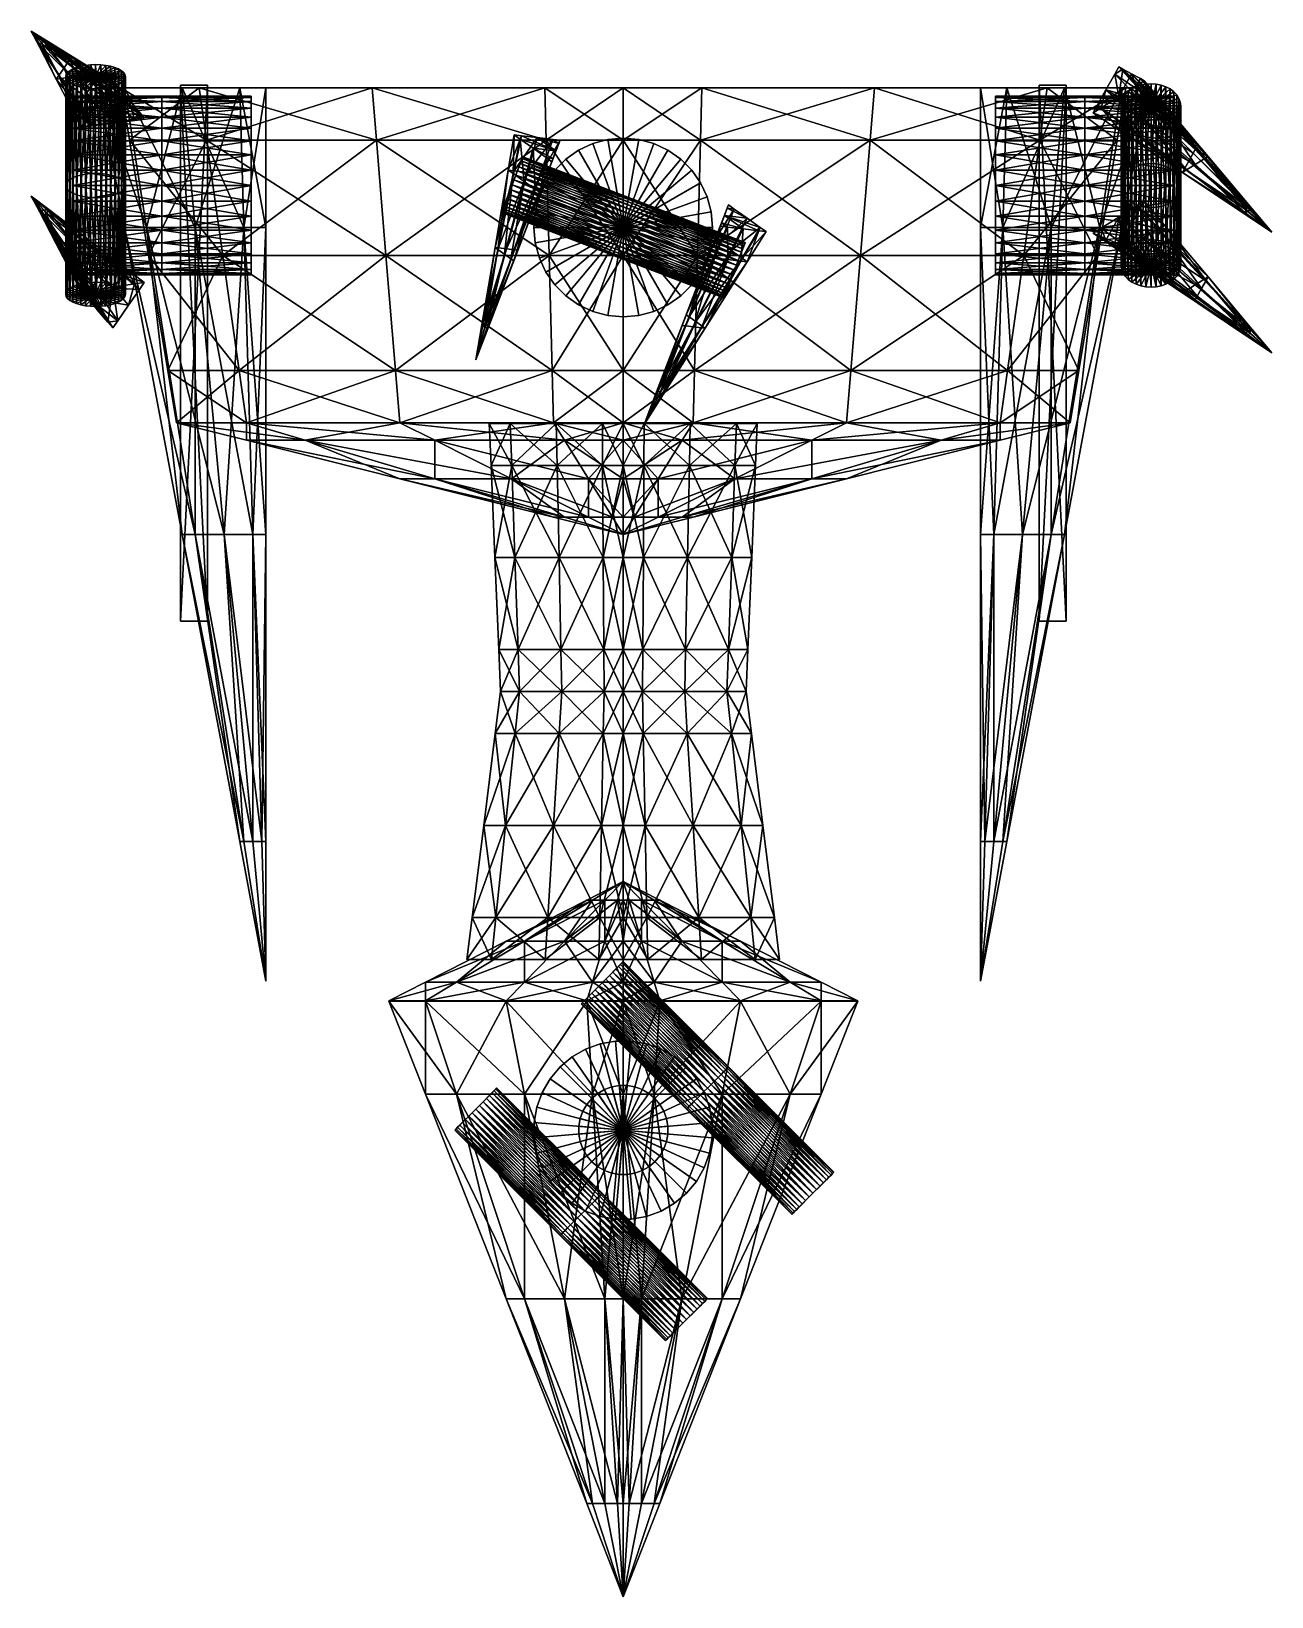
# Model space of a CAD drawing. Header units: metres. Extents: x -1.99 to 2.18, y -3.57 to 1.69.
import ezdxf

# ---------------------------------------------------------------- set-up
doc = ezdxf.new("R2010")
doc.units = ezdxf.units.M

msp = doc.modelspace()

# ---------------------------------------------------------------- linework, layer by layer
at = {"layer": 'Cube'}
for points in [[(-0.4441, 0.2322, 0), (-0.45, 0.3728, 0), (-0.3797, 0.3728, 0.0469)], [(-0.3747, 0.2322, -0.045), (-0.45, 0.3728, 0), (-0.4441, 0.2322, 0)], [(-0.3747, 0.2322, -0.045), (-0.3797, 0.3728, -0.0469), (-0.45, 0.3728, 0)], [(-0.3797, 0.3728, -0.0469), (-0.3797, 0.3728, 0.0469), (-0.45, 0.3728, 0)], [(-0.4441, 0.2322, 0), (-0.3797, 0.3728, 0.0469), (-0.3747, 0.2322, 0.045)], [(-0.3747, 0.2322, 0.045), (-0.3797, 0.3728, 0.0469), (-0.225, 0.3728, 0.15)], [(-0.2221, 0.2322, -0.1441), (-0.3797, 0.3728, -0.0469), (-0.3747, 0.2322, -0.045)], [(-0.2221, 0.2322, -0.1441), (-0.225, 0.3728, -0.15), (-0.3797, 0.3728, -0.0469)], [(-0.225, 0.3728, 0.15), (-0.3797, 0.3728, -0.0469), (-0.225, 0.3728, -0.15)], [(-0.225, 0.3728, 0.15), (-0.3797, 0.3728, 0.0469), (-0.3797, 0.3728, -0.0469)], [(-0.3747, 0.2322, 0.045), (-0.225, 0.3728, 0.15), (-0.2221, 0.2322, 0.1441)], [(-0.2221, 0.2322, 0.1441), (-0.225, 0.3728, 0.15), (-0.0703, 0.3728, 0.2531)], [(-0.0694, 0.2322, -0.2432), (-0.225, 0.3728, -0.15), (-0.2221, 0.2322, -0.1441)], [(-0.0694, 0.2322, -0.2432), (-0.0703, 0.3728, -0.2531), (-0.225, 0.3728, -0.15)], [(-0.0703, 0.3728, 0.2531), (-0.225, 0.3728, -0.15), (-0.0703, 0.3728, -0.2531)], [(-0.225, 0.3728, -0.15), (-0.0703, 0.3728, 0.2531), (-0.225, 0.3728, 0.15)], [(-0.2221, 0.2322, 0.1441), (-0.0703, 0.3728, 0.2531), (-0.0694, 0.2322, 0.2432)], [(-0.0694, 0.2322, 0.2432), (-0.0703, 0.3728, 0.2531), (0, 0.3728, 0.3)], [(0, 0.2322, -0.2883), (-0.0703, 0.3728, -0.2531), (-0.0694, 0.2322, -0.2432)], [(0, 0.2322, -0.2883), (0, 0.3728, -0.3), (-0.0703, 0.3728, -0.2531)], [(0.0703, 0.3728, -0.2531), (-0.0703, 0.3728, 0.2531), (-0.0703, 0.3728, -0.2531)], [(0.0703, 0.3728, -0.2531), (-0.0703, 0.3728, -0.2531), (0, 0.3728, -0.3)], [(0.0703, 0.3728, 0.2531), (0, 0.3728, 0.3), (-0.0703, 0.3728, 0.2531)], [(0.0703, 0.3728, -0.2531), (0.0703, 0.3728, 0.2531), (-0.0703, 0.3728, 0.2531)], [(-0.0694, 0.2322, 0.2432), (0, 0.3728, 0.3), (0, 0.2322, 0.2883)], [(0.0694, 0.2322, -0.2432), (0, 0.3728, -0.3), (0, 0.2322, -0.2883)], [(0.0694, 0.2322, -0.2432), (0.0703, 0.3728, -0.2531), (0, 0.3728, -0.3)], [(0, 0.2322, 0.2883), (0.0703, 0.3728, 0.2531), (0.0694, 0.2322, 0.2432)], [(0, 0.2322, 0.2883), (0, 0.3728, 0.3), (0.0703, 0.3728, 0.2531)], [(0.2221, 0.2322, -0.1441), (0.0703, 0.3728, -0.2531), (0.0694, 0.2322, -0.2432)], [(0.0694, 0.2322, 0.2432), (0.225, 0.3728, 0.15), (0.2221, 0.2322, 0.1441)], [(0.0694, 0.2322, 0.2432), (0.0703, 0.3728, 0.2531), (0.225, 0.3728, 0.15)], [(0.2221, 0.2322, -0.1441), (0.225, 0.3728, -0.15), (0.0703, 0.3728, -0.2531)], [(0.225, 0.3728, 0.15), (0.0703, 0.3728, -0.2531), (0.225, 0.3728, -0.15)], [(0.225, 0.3728, 0.15), (0.0703, 0.3728, 0.2531), (0.0703, 0.3728, -0.2531)], [(0.3747, 0.2322, -0.045), (0.225, 0.3728, -0.15), (0.2221, 0.2322, -0.1441)], [(0.2221, 0.2322, 0.1441), (0.3797, 0.3728, 0.0469), (0.3747, 0.2322, 0.045)], [(0.2221, 0.2322, 0.1441), (0.225, 0.3728, 0.15), (0.3797, 0.3728, 0.0469)], [(0.3747, 0.2322, -0.045), (0.3797, 0.3728, -0.0469), (0.225, 0.3728, -0.15)], [(0.3797, 0.3728, 0.0469), (0.225, 0.3728, -0.15), (0.3797, 0.3728, -0.0469)], [(0.225, 0.3728, -0.15), (0.3797, 0.3728, 0.0469), (0.225, 0.3728, 0.15)], [(0.4441, 0.2322, 0), (0.3797, 0.3728, -0.0469), (0.3747, 0.2322, -0.045)], [(0.3747, 0.2322, 0.045), (0.45, 0.3728, 0), (0.4441, 0.2322, 0)], [(0.3747, 0.2322, 0.045), (0.3797, 0.3728, 0.0469), (0.45, 0.3728, 0)], [(0.4441, 0.2322, 0), (0.45, 0.3728, 0), (0.3797, 0.3728, -0.0469)], [(0.3797, 0.3728, 0.0469), (0.3797, 0.3728, -0.0469), (0.45, 0.3728, 0)], [(-0.4313, -0.0772, 0), (-0.4441, 0.2322, 0), (-0.3747, 0.2322, 0.045)], [(-0.3639, -0.0772, -0.041), (-0.4441, 0.2322, 0), (-0.4313, -0.0772, 0)], [(-0.3639, -0.0772, -0.041), (-0.3747, 0.2322, -0.045), (-0.4441, 0.2322, 0)], [(-0.4313, -0.0772, 0), (-0.3747, 0.2322, 0.045), (-0.3639, -0.0772, 0.041)], [(-0.3639, -0.0772, 0.041), (-0.3747, 0.2322, 0.045), (-0.2221, 0.2322, 0.1441)], [(-0.2156, -0.0772, -0.1313), (-0.3747, 0.2322, -0.045), (-0.3639, -0.0772, -0.041)], [(-0.2156, -0.0772, -0.1313), (-0.2221, 0.2322, -0.1441), (-0.3747, 0.2322, -0.045)], [(-0.3639, -0.0772, 0.041), (-0.2221, 0.2322, 0.1441), (-0.2156, -0.0772, 0.1312)], [(-0.2156, -0.0772, 0.1312), (-0.2221, 0.2322, 0.1441), (-0.0694, 0.2322, 0.2432)], [(-0.0674, -0.0772, -0.2215), (-0.2221, 0.2322, -0.1441), (-0.2156, -0.0772, -0.1313)], [(-0.0674, -0.0772, -0.2215), (-0.0694, 0.2322, -0.2432), (-0.2221, 0.2322, -0.1441)], [(-0.2156, -0.0772, 0.1312), (-0.0694, 0.2322, 0.2432), (-0.0674, -0.0772, 0.2215)], [(-0.0674, -0.0772, 0.2215), (-0.0694, 0.2322, 0.2432), (0, 0.2322, 0.2883)], [(0, -0.0772, -0.2625), (-0.0694, 0.2322, -0.2432), (-0.0674, -0.0772, -0.2215)], [(0, -0.0772, -0.2625), (0, 0.2322, -0.2883), (-0.0694, 0.2322, -0.2432)], [(-0.0674, -0.0772, 0.2215), (0, 0.2322, 0.2883), (0, -0.0772, 0.2625)], [(0.0674, -0.0772, -0.2215), (0, 0.2322, -0.2883), (0, -0.0772, -0.2625)], [(0.0674, -0.0772, -0.2215), (0.0694, 0.2322, -0.2432), (0, 0.2322, -0.2883)], [(0, -0.0772, 0.2625), (0.0694, 0.2322, 0.2432), (0.0674, -0.0772, 0.2215)], [(0, -0.0772, 0.2625), (0, 0.2322, 0.2883), (0.0694, 0.2322, 0.2432)], [(0.2156, -0.0772, -0.1313), (0.0694, 0.2322, -0.2432), (0.0674, -0.0772, -0.2215)], [(0.0674, -0.0772, 0.2215), (0.2221, 0.2322, 0.1441), (0.2156, -0.0772, 0.1312)], [(0.0674, -0.0772, 0.2215), (0.0694, 0.2322, 0.2432), (0.2221, 0.2322, 0.1441)], [(0.2156, -0.0772, -0.1313), (0.2221, 0.2322, -0.1441), (0.0694, 0.2322, -0.2432)], [(0.3639, -0.0772, -0.041), (0.2221, 0.2322, -0.1441), (0.2156, -0.0772, -0.1313)], [(0.2156, -0.0772, 0.1312), (0.3747, 0.2322, 0.045), (0.3639, -0.0772, 0.041)], [(0.2156, -0.0772, 0.1312), (0.2221, 0.2322, 0.1441), (0.3747, 0.2322, 0.045)], [(0.3639, -0.0772, -0.041), (0.3747, 0.2322, -0.045), (0.2221, 0.2322, -0.1441)], [(0.4312, -0.0772, 0), (0.3747, 0.2322, -0.045), (0.3639, -0.0772, -0.041)], [(0.3639, -0.0772, 0.041), (0.4441, 0.2322, 0), (0.4312, -0.0772, 0)], [(0.3639, -0.0772, 0.041), (0.3747, 0.2322, 0.045), (0.4441, 0.2322, 0)], [(0.4312, -0.0772, 0), (0.4441, 0.2322, 0), (0.3747, 0.2322, -0.045)], [(-0.4184, -0.3865, 0), (-0.4313, -0.0772, 0), (-0.3639, -0.0772, 0.041)], [(-0.353, -0.3865, -0.037), (-0.4313, -0.0772, 0), (-0.4184, -0.3865, 0)], [(-0.353, -0.3865, -0.037), (-0.3639, -0.0772, -0.041), (-0.4313, -0.0772, 0)], [(-0.4184, -0.3865, 0), (-0.3639, -0.0772, 0.041), (-0.353, -0.3865, 0.037)], [(-0.353, -0.3865, 0.037), (-0.3639, -0.0772, 0.041), (-0.2156, -0.0772, 0.1312)], [(-0.2092, -0.3865, -0.1184), (-0.3639, -0.0772, -0.041), (-0.353, -0.3865, -0.037)], [(-0.2092, -0.3865, -0.1184), (-0.2156, -0.0772, -0.1313), (-0.3639, -0.0772, -0.041)], [(-0.353, -0.3865, 0.037), (-0.2156, -0.0772, 0.1312), (-0.2092, -0.3865, 0.1184)], [(-0.2092, -0.3865, 0.1184), (-0.2156, -0.0772, 0.1312), (-0.0674, -0.0772, 0.2215)], [(-0.0654, -0.3865, -0.1997), (-0.2156, -0.0772, -0.1313), (-0.2092, -0.3865, -0.1184)], [(-0.0654, -0.3865, -0.1997), (-0.0674, -0.0772, -0.2215), (-0.2156, -0.0772, -0.1313)], [(-0.2092, -0.3865, 0.1184), (-0.0674, -0.0772, 0.2215), (-0.0654, -0.3865, 0.1997)], [(-0.0654, -0.3865, 0.1997), (-0.0674, -0.0772, 0.2215), (0, -0.0772, 0.2625)], [(0, -0.3865, -0.2367), (-0.0674, -0.0772, -0.2215), (-0.0654, -0.3865, -0.1997)], [(0, -0.3865, -0.2367), (0, -0.0772, -0.2625), (-0.0674, -0.0772, -0.2215)], [(-0.0654, -0.3865, 0.1997), (0, -0.0772, 0.2625), (0, -0.3865, 0.2367)], [(0.0654, -0.3865, -0.1997), (0, -0.0772, -0.2625), (0, -0.3865, -0.2367)], [(0.0654, -0.3865, -0.1997), (0.0674, -0.0772, -0.2215), (0, -0.0772, -0.2625)], [(0, -0.3865, 0.2367), (0.0674, -0.0772, 0.2215), (0.0654, -0.3865, 0.1997)], [(0, -0.3865, 0.2367), (0, -0.0772, 0.2625), (0.0674, -0.0772, 0.2215)], [(0.2092, -0.3865, -0.1184), (0.0674, -0.0772, -0.2215), (0.0654, -0.3865, -0.1997)], [(0.0654, -0.3865, 0.1997), (0.2156, -0.0772, 0.1312), (0.2092, -0.3865, 0.1184)], [(0.0654, -0.3865, 0.1997), (0.0674, -0.0772, 0.2215), (0.2156, -0.0772, 0.1312)], [(0.2092, -0.3865, -0.1184), (0.2156, -0.0772, -0.1313), (0.0674, -0.0772, -0.2215)], [(0.353, -0.3865, -0.037), (0.2156, -0.0772, -0.1313), (0.2092, -0.3865, -0.1184)], [(0.2092, -0.3865, 0.1184), (0.3639, -0.0772, 0.041), (0.353, -0.3865, 0.037)], [(0.2092, -0.3865, 0.1184), (0.2156, -0.0772, 0.1312), (0.3639, -0.0772, 0.041)], [(0.353, -0.3865, -0.037), (0.3639, -0.0772, -0.041), (0.2156, -0.0772, -0.1313)], [(0.4184, -0.3865, 0), (0.3639, -0.0772, -0.041), (0.353, -0.3865, -0.037)], [(0.353, -0.3865, 0.037), (0.4312, -0.0772, 0), (0.4184, -0.3865, 0)], [(0.353, -0.3865, 0.037), (0.3639, -0.0772, 0.041), (0.4312, -0.0772, 0)], [(0.4184, -0.3865, 0), (0.4312, -0.0772, 0), (0.3639, -0.0772, -0.041)], [(-0.4125, -0.5272, 0), (-0.4184, -0.3865, 0), (-0.353, -0.3865, 0.037)], [(-0.348, -0.5272, -0.0352), (-0.4184, -0.3865, 0), (-0.4125, -0.5272, 0)], [(-0.348, -0.5272, -0.0352), (-0.353, -0.3865, -0.037), (-0.4184, -0.3865, 0)], [(-0.4125, -0.5272, 0), (-0.353, -0.3865, 0.037), (-0.348, -0.5272, 0.0352)], [(-0.348, -0.5272, 0.0352), (-0.353, -0.3865, 0.037), (-0.2092, -0.3865, 0.1184)], [(-0.2063, -0.5272, -0.1125), (-0.353, -0.3865, -0.037), (-0.348, -0.5272, -0.0352)], [(-0.2063, -0.5272, -0.1125), (-0.2092, -0.3865, -0.1184), (-0.353, -0.3865, -0.037)], [(-0.348, -0.5272, 0.0352), (-0.2092, -0.3865, 0.1184), (-0.2063, -0.5272, 0.1125)], [(-0.2063, -0.5272, 0.1125), (-0.2092, -0.3865, 0.1184), (-0.0654, -0.3865, 0.1997)], [(-0.0645, -0.5272, -0.1898), (-0.2092, -0.3865, -0.1184), (-0.2063, -0.5272, -0.1125)], [(-0.0645, -0.5272, -0.1898), (-0.0654, -0.3865, -0.1997), (-0.2092, -0.3865, -0.1184)], [(-0.2063, -0.5272, 0.1125), (-0.0654, -0.3865, 0.1997), (-0.0645, -0.5272, 0.1898)], [(-0.0645, -0.5272, 0.1898), (-0.0654, -0.3865, 0.1997), (0, -0.3865, 0.2367)], [(0, -0.5272, -0.225), (-0.0654, -0.3865, -0.1997), (-0.0645, -0.5272, -0.1898)], [(0, -0.5272, -0.225), (0, -0.3865, -0.2367), (-0.0654, -0.3865, -0.1997)], [(-0.0645, -0.5272, 0.1898), (0, -0.3865, 0.2367), (0, -0.5272, 0.225)], [(0.0645, -0.5272, -0.1898), (0, -0.3865, -0.2367), (0, -0.5272, -0.225)], [(0.0645, -0.5272, -0.1898), (0.0654, -0.3865, -0.1997), (0, -0.3865, -0.2367)], [(0, -0.5272, 0.225), (0.0654, -0.3865, 0.1997), (0.0645, -0.5272, 0.1898)], [(0, -0.5272, 0.225), (0, -0.3865, 0.2367), (0.0654, -0.3865, 0.1997)], [(0.2062, -0.5272, -0.1125), (0.0654, -0.3865, -0.1997), (0.0645, -0.5272, -0.1898)], [(0.0645, -0.5272, 0.1898), (0.2092, -0.3865, 0.1184), (0.2062, -0.5272, 0.1125)], [(0.0645, -0.5272, 0.1898), (0.0654, -0.3865, 0.1997), (0.2092, -0.3865, 0.1184)], [(0.2062, -0.5272, -0.1125), (0.2092, -0.3865, -0.1184), (0.0654, -0.3865, -0.1997)], [(0.348, -0.5272, -0.0352), (0.2092, -0.3865, -0.1184), (0.2062, -0.5272, -0.1125)], [(0.2062, -0.5272, 0.1125), (0.353, -0.3865, 0.037), (0.348, -0.5272, 0.0352)], [(0.2062, -0.5272, 0.1125), (0.2092, -0.3865, 0.1184), (0.353, -0.3865, 0.037)], [(0.348, -0.5272, -0.0352), (0.353, -0.3865, -0.037), (0.2092, -0.3865, -0.1184)], [(0.4125, -0.5272, 0), (0.353, -0.3865, -0.037), (0.348, -0.5272, -0.0352)], [(0.348, -0.5272, 0.0352), (0.4184, -0.3865, 0), (0.4125, -0.5272, 0)], [(0.348, -0.5272, 0.0352), (0.353, -0.3865, 0.037), (0.4184, -0.3865, 0)], [(0.4125, -0.5272, 0), (0.4184, -0.3865, 0), (0.353, -0.3865, -0.037)], [(-0.4301, -0.6678, 0), (-0.348, -0.5272, 0.0352), (-0.3629, -0.6678, 0.0333)], [(-0.4301, -0.6678, 0), (-0.4125, -0.5272, 0), (-0.348, -0.5272, 0.0352)], [(-0.3629, -0.6678, -0.0333), (-0.4125, -0.5272, 0), (-0.4301, -0.6678, 0)], [(-0.3629, -0.6678, -0.0333), (-0.348, -0.5272, -0.0352), (-0.4125, -0.5272, 0)], [(-0.3629, -0.6678, 0.0333), (-0.2063, -0.5272, 0.1125), (-0.215, -0.6678, 0.1066)], [(-0.3629, -0.6678, 0.0333), (-0.348, -0.5272, 0.0352), (-0.2063, -0.5272, 0.1125)], [(-0.215, -0.6678, -0.1066), (-0.348, -0.5272, -0.0352), (-0.3629, -0.6678, -0.0333)], [(-0.215, -0.6678, -0.1066), (-0.2063, -0.5272, -0.1125), (-0.348, -0.5272, -0.0352)], [(-0.215, -0.6678, 0.1066), (-0.0645, -0.5272, 0.1898), (-0.0672, -0.6678, 0.18)], [(-0.215, -0.6678, 0.1066), (-0.2063, -0.5272, 0.1125), (-0.0645, -0.5272, 0.1898)], [(-0.0672, -0.6678, -0.18), (-0.2063, -0.5272, -0.1125), (-0.215, -0.6678, -0.1066)], [(-0.0672, -0.6678, -0.18), (-0.0645, -0.5272, -0.1898), (-0.2063, -0.5272, -0.1125)], [(-0.0672, -0.6678, 0.18), (0, -0.5272, 0.225), (0, -0.6678, 0.2133)], [(-0.0672, -0.6678, 0.18), (-0.0645, -0.5272, 0.1898), (0, -0.5272, 0.225)], [(0, -0.6678, -0.2133), (-0.0645, -0.5272, -0.1898), (-0.0672, -0.6678, -0.18)], [(0, -0.6678, -0.2133), (0, -0.5272, -0.225), (-0.0645, -0.5272, -0.1898)], [(0.0672, -0.6678, -0.18), (0, -0.5272, -0.225), (0, -0.6678, -0.2133)], [(0.0672, -0.6678, -0.18), (0.0645, -0.5272, -0.1898), (0, -0.5272, -0.225)], [(0, -0.6678, 0.2133), (0.0645, -0.5272, 0.1898), (0.0672, -0.6678, 0.18)], [(0, -0.6678, 0.2133), (0, -0.5272, 0.225), (0.0645, -0.5272, 0.1898)], [(0.215, -0.6678, -0.1066), (0.0645, -0.5272, -0.1898), (0.0672, -0.6678, -0.18)], [(0.215, -0.6678, -0.1066), (0.2062, -0.5272, -0.1125), (0.0645, -0.5272, -0.1898)], [(0.0672, -0.6678, 0.18), (0.0645, -0.5272, 0.1898), (0.2062, -0.5272, 0.1125)], [(0.0672, -0.6678, 0.18), (0.2062, -0.5272, 0.1125), (0.215, -0.6678, 0.1066)], [(0.3629, -0.6678, -0.0333), (0.2062, -0.5272, -0.1125), (0.215, -0.6678, -0.1066)], [(0.3629, -0.6678, -0.0333), (0.348, -0.5272, -0.0352), (0.2062, -0.5272, -0.1125)], [(0.215, -0.6678, 0.1066), (0.2062, -0.5272, 0.1125), (0.348, -0.5272, 0.0352)], [(0.215, -0.6678, 0.1066), (0.348, -0.5272, 0.0352), (0.3629, -0.6678, 0.0333)], [(0.4301, -0.6678, 0), (0.348, -0.5272, -0.0352), (0.3629, -0.6678, -0.0333)], [(0.4301, -0.6678, 0), (0.4125, -0.5272, 0), (0.348, -0.5272, -0.0352)], [(0.3629, -0.6678, 0.0333), (0.348, -0.5272, 0.0352), (0.4125, -0.5272, 0)], [(0.3629, -0.6678, 0.0333), (0.4125, -0.5272, 0), (0.4301, -0.6678, 0)], [(-0.4687, -0.9772, 0), (-0.3629, -0.6678, 0.0333), (-0.3955, -0.9772, 0.0293)], [(-0.4687, -0.9772, 0), (-0.4301, -0.6678, 0), (-0.3629, -0.6678, 0.0333)], [(-0.3955, -0.9772, -0.0293), (-0.4301, -0.6678, 0), (-0.4687, -0.9772, 0)], [(-0.3955, -0.9772, -0.0293), (-0.3629, -0.6678, -0.0333), (-0.4301, -0.6678, 0)], [(-0.3955, -0.9772, 0.0293), (-0.215, -0.6678, 0.1066), (-0.2344, -0.9772, 0.0937)], [(-0.3955, -0.9772, 0.0293), (-0.3629, -0.6678, 0.0333), (-0.215, -0.6678, 0.1066)], [(-0.2344, -0.9772, -0.0938), (-0.3629, -0.6678, -0.0333), (-0.3955, -0.9772, -0.0293)], [(-0.2344, -0.9772, -0.0938), (-0.215, -0.6678, -0.1066), (-0.3629, -0.6678, -0.0333)], [(-0.2344, -0.9772, 0.0937), (-0.0672, -0.6678, 0.18), (-0.0732, -0.9772, 0.1582)], [(-0.2344, -0.9772, 0.0937), (-0.215, -0.6678, 0.1066), (-0.0672, -0.6678, 0.18)], [(-0.0732, -0.9772, -0.1582), (-0.215, -0.6678, -0.1066), (-0.2344, -0.9772, -0.0938)], [(-0.0732, -0.9772, -0.1582), (-0.0672, -0.6678, -0.18), (-0.215, -0.6678, -0.1066)], [(-0.0732, -0.9772, 0.1582), (0, -0.6678, 0.2133), (0, -0.9772, 0.1875)], [(-0.0732, -0.9772, 0.1582), (-0.0672, -0.6678, 0.18), (0, -0.6678, 0.2133)], [(0, -0.9772, -0.1875), (-0.0672, -0.6678, -0.18), (-0.0732, -0.9772, -0.1582)], [(0, -0.9772, -0.1875), (0, -0.6678, -0.2133), (-0.0672, -0.6678, -0.18)], [(0.0732, -0.9772, -0.1582), (0, -0.6678, -0.2133), (0, -0.9772, -0.1875)], [(0.0732, -0.9772, -0.1582), (0.0672, -0.6678, -0.18), (0, -0.6678, -0.2133)], [(0, -0.9772, 0.1875), (0.0672, -0.6678, 0.18), (0.0732, -0.9772, 0.1582)], [(0, -0.9772, 0.1875), (0, -0.6678, 0.2133), (0.0672, -0.6678, 0.18)], [(0.2344, -0.9772, -0.0938), (0.0672, -0.6678, -0.18), (0.0732, -0.9772, -0.1582)], [(0.2344, -0.9772, -0.0938), (0.215, -0.6678, -0.1066), (0.0672, -0.6678, -0.18)], [(0.0732, -0.9772, 0.1582), (0.0672, -0.6678, 0.18), (0.215, -0.6678, 0.1066)], [(0.0732, -0.9772, 0.1582), (0.215, -0.6678, 0.1066), (0.2344, -0.9772, 0.0937)], [(0.3955, -0.9772, -0.0293), (0.215, -0.6678, -0.1066), (0.2344, -0.9772, -0.0938)], [(0.3955, -0.9772, -0.0293), (0.3629, -0.6678, -0.0333), (0.215, -0.6678, -0.1066)], [(0.2344, -0.9772, 0.0937), (0.215, -0.6678, 0.1066), (0.3629, -0.6678, 0.0333)], [(0.2344, -0.9772, 0.0937), (0.3629, -0.6678, 0.0333), (0.3955, -0.9772, 0.0293)], [(0.4688, -0.9772, 0), (0.3629, -0.6678, -0.0333), (0.3955, -0.9772, -0.0293)], [(0.4688, -0.9772, 0), (0.4301, -0.6678, 0), (0.3629, -0.6678, -0.0333)], [(0.3955, -0.9772, 0.0293), (0.3629, -0.6678, 0.0333), (0.4301, -0.6678, 0)], [(0.3955, -0.9772, 0.0293), (0.4301, -0.6678, 0), (0.4688, -0.9772, 0)], [(-0.5074, -1.2865, 0), (-0.3955, -0.9772, 0.0293), (-0.4281, -1.2865, 0.0253)], [(-0.5074, -1.2865, 0), (-0.4687, -0.9772, 0), (-0.3955, -0.9772, 0.0293)], [(-0.4281, -1.2865, -0.0253), (-0.4687, -0.9772, 0), (-0.5074, -1.2865, 0)], [(-0.4281, -1.2865, -0.0253), (-0.3955, -0.9772, -0.0293), (-0.4687, -0.9772, 0)], [(-0.4281, -1.2865, 0.0253), (-0.2344, -0.9772, 0.0937), (-0.2537, -1.2865, 0.0809)], [(-0.4281, -1.2865, 0.0253), (-0.3955, -0.9772, 0.0293), (-0.2344, -0.9772, 0.0937)], [(-0.2537, -1.2865, -0.0809), (-0.3955, -0.9772, -0.0293), (-0.4281, -1.2865, -0.0253)], [(-0.2537, -1.2865, -0.0809), (-0.2344, -0.9772, -0.0938), (-0.3955, -0.9772, -0.0293)], [(-0.2537, -1.2865, 0.0809), (-0.0732, -0.9772, 0.1582), (-0.0793, -1.2865, 0.1364)], [(-0.2537, -1.2865, 0.0809), (-0.2344, -0.9772, 0.0937), (-0.0732, -0.9772, 0.1582)], [(-0.0793, -1.2865, -0.1365), (-0.2344, -0.9772, -0.0938), (-0.2537, -1.2865, -0.0809)], [(-0.0793, -1.2865, -0.1365), (-0.0732, -0.9772, -0.1582), (-0.2344, -0.9772, -0.0938)], [(-0.0793, -1.2865, 0.1364), (0, -0.9772, 0.1875), (0, -1.2865, 0.1617)], [(-0.0793, -1.2865, 0.1364), (-0.0732, -0.9772, 0.1582), (0, -0.9772, 0.1875)], [(0, -1.2865, -0.1617), (-0.0732, -0.9772, -0.1582), (-0.0793, -1.2865, -0.1365)], [(0, -1.2865, -0.1617), (0, -0.9772, -0.1875), (-0.0732, -0.9772, -0.1582)], [(0.0793, -1.2865, -0.1365), (0, -0.9772, -0.1875), (0, -1.2865, -0.1617)], [(0.0793, -1.2865, -0.1365), (0.0732, -0.9772, -0.1582), (0, -0.9772, -0.1875)], [(0, -1.2865, 0.1617), (0.0732, -0.9772, 0.1582), (0.0793, -1.2865, 0.1364)], [(0, -1.2865, 0.1617), (0, -0.9772, 0.1875), (0.0732, -0.9772, 0.1582)], [(0.2537, -1.2865, -0.0809), (0.0732, -0.9772, -0.1582), (0.0793, -1.2865, -0.1365)], [(0.2537, -1.2865, -0.0809), (0.2344, -0.9772, -0.0938), (0.0732, -0.9772, -0.1582)], [(0.0793, -1.2865, 0.1364), (0.0732, -0.9772, 0.1582), (0.2344, -0.9772, 0.0937)], [(0.0793, -1.2865, 0.1364), (0.2344, -0.9772, 0.0937), (0.2537, -1.2865, 0.0809)], [(0.4281, -1.2865, -0.0253), (0.2344, -0.9772, -0.0938), (0.2537, -1.2865, -0.0809)], [(0.4281, -1.2865, -0.0253), (0.3955, -0.9772, -0.0293), (0.2344, -0.9772, -0.0938)], [(0.2537, -1.2865, 0.0809), (0.2344, -0.9772, 0.0937), (0.3955, -0.9772, 0.0293)], [(0.2537, -1.2865, 0.0809), (0.3955, -0.9772, 0.0293), (0.4281, -1.2865, 0.0253)], [(0.5074, -1.2865, 0), (0.3955, -0.9772, -0.0293), (0.4281, -1.2865, -0.0253)], [(0.5074, -1.2865, 0), (0.4688, -0.9772, 0), (0.3955, -0.9772, -0.0293)], [(0.4281, -1.2865, 0.0253), (0.3955, -0.9772, 0.0293), (0.4688, -0.9772, 0)], [(0.4281, -1.2865, 0.0253), (0.4688, -0.9772, 0), (0.5074, -1.2865, 0)], [(-0.525, -1.4272, 0), (-0.4281, -1.2865, 0.0253), (-0.443, -1.4272, 0.0234)], [(-0.525, -1.4272, 0), (-0.5074, -1.2865, 0), (-0.4281, -1.2865, 0.0253)], [(-0.443, -1.4272, -0.0234), (-0.5074, -1.2865, 0), (-0.525, -1.4272, 0)], [(-0.443, -1.4272, -0.0234), (-0.4281, -1.2865, -0.0253), (-0.5074, -1.2865, 0)], [(-0.443, -1.4272, 0.0234), (-0.2537, -1.2865, 0.0809), (-0.2625, -1.4272, 0.075)], [(-0.443, -1.4272, 0.0234), (-0.4281, -1.2865, 0.0253), (-0.2537, -1.2865, 0.0809)], [(-0.2625, -1.4272, -0.075), (-0.4281, -1.2865, -0.0253), (-0.443, -1.4272, -0.0234)], [(-0.2625, -1.4272, -0.075), (-0.2537, -1.2865, -0.0809), (-0.4281, -1.2865, -0.0253)], [(-0.2625, -1.4272, 0.075), (-0.0793, -1.2865, 0.1364), (-0.082, -1.4272, 0.1266)], [(-0.2625, -1.4272, 0.075), (-0.2537, -1.2865, 0.0809), (-0.0793, -1.2865, 0.1364)], [(-0.082, -1.4272, -0.1266), (-0.2537, -1.2865, -0.0809), (-0.2625, -1.4272, -0.075)], [(-0.082, -1.4272, -0.1266), (-0.0793, -1.2865, -0.1365), (-0.2537, -1.2865, -0.0809)], [(-0.082, -1.4272, 0.1266), (0, -1.2865, 0.1617), (0, -1.4272, 0.15)], [(-0.082, -1.4272, 0.1266), (-0.0793, -1.2865, 0.1364), (0, -1.2865, 0.1617)], [(0, -1.4272, -0.15), (-0.0793, -1.2865, -0.1365), (-0.082, -1.4272, -0.1266)], [(0, -1.4272, -0.15), (0, -1.2865, -0.1617), (-0.0793, -1.2865, -0.1365)], [(0.082, -1.4272, -0.1266), (0, -1.2865, -0.1617), (0, -1.4272, -0.15)], [(0.082, -1.4272, -0.1266), (0.0793, -1.2865, -0.1365), (0, -1.2865, -0.1617)], [(0, -1.4272, 0.15), (0.0793, -1.2865, 0.1364), (0.082, -1.4272, 0.1266)], [(0, -1.4272, 0.15), (0, -1.2865, 0.1617), (0.0793, -1.2865, 0.1364)], [(0.2625, -1.4272, -0.075), (0.0793, -1.2865, -0.1365), (0.082, -1.4272, -0.1266)], [(0.2625, -1.4272, -0.075), (0.2537, -1.2865, -0.0809), (0.0793, -1.2865, -0.1365)], [(0.082, -1.4272, 0.1266), (0.0793, -1.2865, 0.1364), (0.2537, -1.2865, 0.0809)], [(0.082, -1.4272, 0.1266), (0.2537, -1.2865, 0.0809), (0.2625, -1.4272, 0.075)], [(0.443, -1.4272, -0.0234), (0.2537, -1.2865, -0.0809), (0.2625, -1.4272, -0.075)], [(0.443, -1.4272, -0.0234), (0.4281, -1.2865, -0.0253), (0.2537, -1.2865, -0.0809)], [(0.2625, -1.4272, 0.075), (0.2537, -1.2865, 0.0809), (0.4281, -1.2865, 0.0253)], [(0.2625, -1.4272, 0.075), (0.4281, -1.2865, 0.0253), (0.443, -1.4272, 0.0234)], [(0.525, -1.4272, 0), (0.4281, -1.2865, -0.0253), (0.443, -1.4272, -0.0234)], [(0.525, -1.4272, 0), (0.5074, -1.2865, 0), (0.4281, -1.2865, -0.0253)], [(0.443, -1.4272, 0.0234), (0.4281, -1.2865, 0.0253), (0.5074, -1.2865, 0)], [(0.443, -1.4272, 0.0234), (0.5074, -1.2865, 0), (0.525, -1.4272, 0)], [(-0.443, -1.4272, -0.0234), (-0.525, -1.4272, 0), (-0.443, -1.4272, 0.0234)], [(-0.2625, -1.4272, 0.075), (-0.2625, -1.4272, -0.075), (-0.443, -1.4272, -0.0234)], [(-0.2625, -1.4272, 0.075), (-0.443, -1.4272, -0.0234), (-0.443, -1.4272, 0.0234)], [(-0.082, -1.4272, 0.1266), (-0.082, -1.4272, -0.1266), (-0.2625, -1.4272, -0.075)], [(-0.2625, -1.4272, -0.075), (-0.2625, -1.4272, 0.075), (-0.082, -1.4272, 0.1266)], [(-0.082, -1.4272, 0.1266), (0, -1.4272, -0.15), (-0.082, -1.4272, -0.1266)], [(-0.082, -1.4272, 0.1266), (0, -1.4272, 0.15), (0, -1.4272, -0.15)], [(0.082, -1.4272, -0.1266), (0, -1.4272, 0.15), (0.082, -1.4272, 0.1266)], [(0, -1.4272, -0.15), (0, -1.4272, 0.15), (0.082, -1.4272, -0.1266)], [(0.2625, -1.4272, 0.075), (0.2625, -1.4272, -0.075), (0.082, -1.4272, -0.1266)], [(0.2625, -1.4272, 0.075), (0.082, -1.4272, -0.1266), (0.082, -1.4272, 0.1266)], [(0.443, -1.4272, 0.0234), (0.443, -1.4272, -0.0234), (0.2625, -1.4272, -0.075)], [(0.2625, -1.4272, -0.075), (0.2625, -1.4272, 0.075), (0.443, -1.4272, 0.0234)], [(0.443, -1.4272, 0.0234), (0.525, -1.4272, 0), (0.443, -1.4272, -0.0234)]]:
    msp.add_3dface(points, dxfattribs=at)
at = {"layer": 'Cylinder'}
for points in [[(-1.85, 1.172, 0), (-1.85, 1.472, 0), (-1.85, 1.172, 0)], [(-1.85, 1.172, 0), (-1.85, 1.4674, -0.0521), (-1.85, 1.472, 0)], [(-1.85, 1.4674, -0.0521), (-1.85, 1.472, 0), (-1.85, 1.472, 0)], [(-1.85, 1.4674, -0.0521), (-1.85, 1.4674, -0.0521), (-1.85, 1.472, 0)], [(-1.85, 1.4674, -0.0521), (-1.55, 1.472), (-1.85, 1.472, 0)], [(-1.85, 1.4674, -0.0521), (-1.55, 1.4674, -0.0521), (-1.55, 1.472)], [(-1.85, 1.172, 0), (-1.85, 1.472, 0), (-1.85, 1.4674, 0.0521)], [(-1.85, 1.472, 0), (-1.85, 1.4674, 0.0521), (-1.85, 1.4674, 0.0521)], [(-1.85, 1.472, 0), (-1.85, 1.472, 0), (-1.85, 1.4674, 0.0521)], [(-1.85, 1.472, 0), (-1.55, 1.4674, 0.0521), (-1.85, 1.4674, 0.0521)], [(-1.85, 1.472, 0), (-1.55, 1.472), (-1.55, 1.4674, 0.0521)], [(-1.55, 1.4674, -0.0521), (-1.25, 1.472, 0), (-1.55, 1.472)], [(-1.55, 1.4674, -0.0521), (-1.25, 1.4674, -0.0521), (-1.25, 1.472, 0)], [(-1.55, 1.472), (-1.25, 1.4674, 0.0521), (-1.55, 1.4674, 0.0521)], [(-1.55, 1.472), (-1.25, 1.472, 0), (-1.25, 1.4674, 0.0521)], [(-1.25, 1.4674, -0.0521), (-1.25, 1.472, 0), (-1.25, 1.472, 0)], [(-1.25, 1.4674, -0.0521), (-1.25, 1.4674, -0.0521), (-1.25, 1.472, 0)], [(-1.25, 1.4674, -0.0521), (-1.25, 1.172, 0), (-1.25, 1.472, 0)], [(-1.25, 1.472, 0), (-1.25, 1.4674, 0.0521), (-1.25, 1.4674, 0.0521)], [(-1.25, 1.472, 0), (-1.25, 1.472, 0), (-1.25, 1.4674, 0.0521)], [(-1.25, 1.472, 0), (-1.25, 1.172, 0), (-1.25, 1.4674, 0.0521)], [(-1.25, 1.472, 0), (-1.25, 1.172, 0), (-1.25, 1.172, 0)], [(-1.85, 1.172, 0), (-1.85, 1.4674, -0.0521), (-1.85, 1.172, 0)], [(-1.85, 1.172, 0), (-1.85, 1.4539, -0.1026), (-1.85, 1.4674, -0.0521)], [(-1.85, 1.4539, -0.1026), (-1.85, 1.4674, -0.0521), (-1.85, 1.4674, -0.0521)], [(-1.85, 1.4539, -0.1026), (-1.85, 1.4539, -0.1026), (-1.85, 1.4674, -0.0521)], [(-1.85, 1.4539, -0.1026), (-1.55, 1.4674, -0.0521), (-1.85, 1.4674, -0.0521)], [(-1.85, 1.4539, -0.1026), (-1.55, 1.4539, -0.1026), (-1.55, 1.4674, -0.0521)], [(-1.85, 1.172, 0), (-1.85, 1.4674, 0.0521), (-1.85, 1.4539, 0.1026)], [(-1.85, 1.4674, 0.0521), (-1.85, 1.4539, 0.1026), (-1.85, 1.4539, 0.1026)], [(-1.85, 1.4674, 0.0521), (-1.85, 1.4674, 0.0521), (-1.85, 1.4539, 0.1026)], [(-1.85, 1.4674, 0.0521), (-1.55, 1.4539, 0.1026), (-1.85, 1.4539, 0.1026)], [(-1.85, 1.4674, 0.0521), (-1.55, 1.4674, 0.0521), (-1.55, 1.4539, 0.1026)], [(-1.85, 1.172, 0), (-1.85, 1.4674, 0.0521), (-1.85, 1.172, 0)], [(-1.85, 1.172, 0), (-1.85, 1.4539, -0.1026), (-1.85, 1.172, 0)], [(-1.85, 1.172, 0), (-1.85, 1.4318, -0.15), (-1.85, 1.4539, -0.1026)], [(-1.85, 1.4318, -0.15), (-1.85, 1.4539, -0.1026), (-1.85, 1.4539, -0.1026)], [(-1.85, 1.4318, -0.15), (-1.85, 1.4318, -0.15), (-1.85, 1.4539, -0.1026)], [(-1.85, 1.4318, -0.15), (-1.55, 1.4539, -0.1026), (-1.85, 1.4539, -0.1026)], [(-1.85, 1.4318, -0.15), (-1.55, 1.4318, -0.15), (-1.55, 1.4539, -0.1026)], [(-1.85, 1.172, 0), (-1.85, 1.4539, 0.1026), (-1.85, 1.4318, 0.15)], [(-1.85, 1.4539, 0.1026), (-1.85, 1.4318, 0.15), (-1.85, 1.4318, 0.15)], [(-1.85, 1.4539, 0.1026), (-1.85, 1.4539, 0.1026), (-1.85, 1.4318, 0.15)], [(-1.85, 1.4539, 0.1026), (-1.55, 1.4318, 0.15), (-1.85, 1.4318, 0.15)], [(-1.85, 1.4539, 0.1026), (-1.55, 1.4539, 0.1026), (-1.55, 1.4318, 0.15)], [(-1.85, 1.172, 0), (-1.85, 1.4539, 0.1026), (-1.85, 1.172, 0)], [(-1.85, 1.172, 0), (-1.85, 1.4318, -0.15), (-1.85, 1.172, 0)], [(-1.85, 1.172, 0), (-1.85, 1.4018, -0.1928), (-1.85, 1.4318, -0.15)], [(-1.85, 1.4018, -0.1928), (-1.85, 1.4318, -0.15), (-1.85, 1.4318, -0.15)], [(-1.85, 1.4018, -0.1928), (-1.85, 1.4018, -0.1928), (-1.85, 1.4318, -0.15)], [(-1.85, 1.4018, -0.1928), (-1.55, 1.4318, -0.15), (-1.85, 1.4318, -0.15)], [(-1.85, 1.4018, -0.1928), (-1.55, 1.4018, -0.1928), (-1.55, 1.4318, -0.15)], [(-1.85, 1.172, 0), (-1.85, 1.4318, 0.15), (-1.85, 1.4018, 0.1928)], [(-1.85, 1.4318, 0.15), (-1.85, 1.4018, 0.1928), (-1.85, 1.4018, 0.1928)], [(-1.85, 1.4318, 0.15), (-1.85, 1.4318, 0.15), (-1.85, 1.4018, 0.1928)], [(-1.85, 1.4318, 0.15), (-1.55, 1.4018, 0.1928), (-1.85, 1.4018, 0.1928)], [(-1.85, 1.4318, 0.15), (-1.55, 1.4318, 0.15), (-1.55, 1.4018, 0.1928)], [(-1.85, 1.172, 0), (-1.85, 1.4318, 0.15), (-1.85, 1.172, 0)], [(-1.55, 1.4539, -0.1026), (-1.25, 1.4674, -0.0521), (-1.55, 1.4674, -0.0521)], [(-1.55, 1.4539, -0.1026), (-1.25, 1.4539, -0.1026), (-1.25, 1.4674, -0.0521)], [(-1.55, 1.4674, 0.0521), (-1.25, 1.4539, 0.1026), (-1.55, 1.4539, 0.1026)], [(-1.55, 1.4674, 0.0521), (-1.25, 1.4674, 0.0521), (-1.25, 1.4539, 0.1026)], [(-1.55, 1.4318, -0.15), (-1.25, 1.4539, -0.1026), (-1.55, 1.4539, -0.1026)], [(-1.55, 1.4318, -0.15), (-1.25, 1.4318, -0.15), (-1.25, 1.4539, -0.1026)], [(-1.55, 1.4539, 0.1026), (-1.25, 1.4318, 0.15), (-1.55, 1.4318, 0.15)], [(-1.55, 1.4539, 0.1026), (-1.25, 1.4539, 0.1026), (-1.25, 1.4318, 0.15)], [(-1.55, 1.4018, -0.1928), (-1.25, 1.4318, -0.15), (-1.55, 1.4318, -0.15)], [(-1.55, 1.4018, -0.1928), (-1.25, 1.4018, -0.1928), (-1.25, 1.4318, -0.15)], [(-1.55, 1.4318, 0.15), (-1.25, 1.4018, 0.1928), (-1.55, 1.4018, 0.1928)], [(-1.55, 1.4318, 0.15), (-1.25, 1.4318, 0.15), (-1.25, 1.4018, 0.1928)], [(-1.25, 1.4674, -0.0521), (-1.25, 1.172, 0), (-1.25, 1.172, 0)], [(-1.25, 1.4539, -0.1026), (-1.25, 1.4674, -0.0521), (-1.25, 1.4674, -0.0521)], [(-1.25, 1.4539, -0.1026), (-1.25, 1.4539, -0.1026), (-1.25, 1.4674, -0.0521)], [(-1.25, 1.4539, -0.1026), (-1.25, 1.172, 0), (-1.25, 1.4674, -0.0521)], [(-1.25, 1.4674, 0.0521), (-1.25, 1.4539, 0.1026), (-1.25, 1.4539, 0.1026)], [(-1.25, 1.4674, 0.0521), (-1.25, 1.4674, 0.0521), (-1.25, 1.4539, 0.1026)], [(-1.25, 1.4674, 0.0521), (-1.25, 1.172, 0), (-1.25, 1.4539, 0.1026)], [(-1.25, 1.4674, 0.0521), (-1.25, 1.172, 0), (-1.25, 1.172, 0)], [(-1.25, 1.4539, -0.1026), (-1.25, 1.172, 0), (-1.25, 1.172, 0)], [(-1.25, 1.4318, -0.15), (-1.25, 1.4539, -0.1026), (-1.25, 1.4539, -0.1026)], [(-1.25, 1.4318, -0.15), (-1.25, 1.4318, -0.15), (-1.25, 1.4539, -0.1026)], [(-1.25, 1.4318, -0.15), (-1.25, 1.172, 0), (-1.25, 1.4539, -0.1026)], [(-1.25, 1.4539, 0.1026), (-1.25, 1.4318, 0.15), (-1.25, 1.4318, 0.15)], [(-1.25, 1.4539, 0.1026), (-1.25, 1.4539, 0.1026), (-1.25, 1.4318, 0.15)], [(-1.25, 1.4539, 0.1026), (-1.25, 1.172, 0), (-1.25, 1.4318, 0.15)], [(-1.25, 1.4539, 0.1026), (-1.25, 1.172, 0), (-1.25, 1.172, 0)], [(-1.25, 1.4318, -0.15), (-1.25, 1.172, 0), (-1.25, 1.172, 0)], [(-1.25, 1.4018, -0.1928), (-1.25, 1.4318, -0.15), (-1.25, 1.4318, -0.15)], [(-1.25, 1.4018, -0.1928), (-1.25, 1.4018, -0.1928), (-1.25, 1.4318, -0.15)], [(-1.25, 1.4018, -0.1928), (-1.25, 1.172, 0), (-1.25, 1.4318, -0.15)], [(-1.25, 1.4318, 0.15), (-1.25, 1.4018, 0.1928), (-1.25, 1.4018, 0.1928)], [(-1.25, 1.4318, 0.15), (-1.25, 1.4318, 0.15), (-1.25, 1.4018, 0.1928)], [(-1.25, 1.4318, 0.15), (-1.25, 1.172, 0), (-1.25, 1.4018, 0.1928)], [(-1.25, 1.4318, 0.15), (-1.25, 1.172, 0), (-1.25, 1.172, 0)], [(-1.85, 1.172, 0), (-1.85, 1.4018, -0.1928), (-1.85, 1.172, 0)], [(-1.85, 1.172, 0), (-1.85, 1.3648, -0.2298), (-1.85, 1.4018, -0.1928)], [(-1.85, 1.3648, -0.2298), (-1.85, 1.4018, -0.1928), (-1.85, 1.4018, -0.1928)], [(-1.85, 1.3648, -0.2298), (-1.85, 1.3648, -0.2298), (-1.85, 1.4018, -0.1928)], [(-1.85, 1.3648, -0.2298), (-1.55, 1.4018, -0.1928), (-1.85, 1.4018, -0.1928)], [(-1.85, 1.3648, -0.2298), (-1.55, 1.3648, -0.2298), (-1.55, 1.4018, -0.1928)], [(-1.85, 1.172, 0), (-1.85, 1.4018, 0.1928), (-1.85, 1.3648, 0.2298)], [(-1.85, 1.4018, 0.1928), (-1.85, 1.3648, 0.2298), (-1.85, 1.3648, 0.2298)], [(-1.85, 1.4018, 0.1928), (-1.85, 1.4018, 0.1928), (-1.85, 1.3648, 0.2298)], [(-1.85, 1.4018, 0.1928), (-1.55, 1.3648, 0.2298), (-1.85, 1.3648, 0.2298)], [(-1.85, 1.4018, 0.1928), (-1.55, 1.4018, 0.1928), (-1.55, 1.3648, 0.2298)], [(-1.85, 1.172, 0), (-1.85, 1.4018, 0.1928), (-1.85, 1.172, 0)], [(-1.55, 1.3648, -0.2298), (-1.25, 1.4018, -0.1928), (-1.55, 1.4018, -0.1928)], [(-1.55, 1.3648, -0.2298), (-1.25, 1.3648, -0.2298), (-1.25, 1.4018, -0.1928)], [(-1.55, 1.4018, 0.1928), (-1.25, 1.3648, 0.2298), (-1.55, 1.3648, 0.2298)], [(-1.55, 1.4018, 0.1928), (-1.25, 1.4018, 0.1928), (-1.25, 1.3648, 0.2298)], [(-1.25, 1.4018, -0.1928), (-1.25, 1.172, 0), (-1.25, 1.172, 0)], [(-1.25, 1.3648, -0.2298), (-1.25, 1.4018, -0.1928), (-1.25, 1.4018, -0.1928)], [(-1.25, 1.3648, -0.2298), (-1.25, 1.3648, -0.2298), (-1.25, 1.4018, -0.1928)], [(-1.25, 1.3648, -0.2298), (-1.25, 1.172, 0), (-1.25, 1.4018, -0.1928)], [(-1.25, 1.4018, 0.1928), (-1.25, 1.3648, 0.2298), (-1.25, 1.3648, 0.2298)], [(-1.25, 1.4018, 0.1928), (-1.25, 1.4018, 0.1928), (-1.25, 1.3648, 0.2298)], [(-1.25, 1.4018, 0.1928), (-1.25, 1.172, 0), (-1.25, 1.3648, 0.2298)], [(-1.25, 1.4018, 0.1928), (-1.25, 1.172, 0), (-1.25, 1.172, 0)], [(-1.85, 1.172, 0), (-1.85, 1.3648, -0.2298), (-1.85, 1.172, 0)], [(-1.85, 1.172, 0), (-1.85, 1.322, -0.2598), (-1.85, 1.3648, -0.2298)], [(-1.85, 1.322, -0.2598), (-1.85, 1.3648, -0.2298), (-1.85, 1.3648, -0.2298)], [(-1.85, 1.322, -0.2598), (-1.85, 1.322, -0.2598), (-1.85, 1.3648, -0.2298)], [(-1.85, 1.322, -0.2598), (-1.55, 1.3648, -0.2298), (-1.85, 1.3648, -0.2298)], [(-1.85, 1.322, -0.2598), (-1.55, 1.322, -0.2598), (-1.55, 1.3648, -0.2298)], [(-1.85, 1.172, 0), (-1.85, 1.3648, 0.2298), (-1.85, 1.322, 0.2598)], [(-1.85, 1.3648, 0.2298), (-1.85, 1.322, 0.2598), (-1.85, 1.322, 0.2598)], [(-1.85, 1.3648, 0.2298), (-1.85, 1.3648, 0.2298), (-1.85, 1.322, 0.2598)], [(-1.85, 1.3648, 0.2298), (-1.55, 1.322, 0.2598), (-1.85, 1.322, 0.2598)], [(-1.85, 1.3648, 0.2298), (-1.55, 1.3648, 0.2298), (-1.55, 1.322, 0.2598)], [(-1.85, 1.172, 0), (-1.85, 1.3648, 0.2298), (-1.85, 1.172, 0)], [(-1.85, 1.172, 0), (-1.85, 1.322, -0.2598), (-1.85, 1.172, 0)], [(-1.85, 1.172, 0), (-1.85, 1.2746, -0.2819), (-1.85, 1.322, -0.2598)], [(-1.85, 1.2746, -0.2819), (-1.85, 1.322, -0.2598), (-1.85, 1.322, -0.2598)], [(-1.85, 1.2746, -0.2819), (-1.85, 1.2746, -0.2819), (-1.85, 1.322, -0.2598)], [(-1.85, 1.2746, -0.2819), (-1.55, 1.322, -0.2598), (-1.85, 1.322, -0.2598)], [(-1.85, 1.2746, -0.2819), (-1.55, 1.2746, -0.2819), (-1.55, 1.322, -0.2598)], [(-1.85, 1.172, 0), (-1.85, 1.322, 0.2598), (-1.85, 1.2746, 0.2819)], [(-1.85, 1.322, 0.2598), (-1.85, 1.2746, 0.2819), (-1.85, 1.2746, 0.2819)], [(-1.85, 1.322, 0.2598), (-1.85, 1.322, 0.2598), (-1.85, 1.2746, 0.2819)], [(-1.85, 1.322, 0.2598), (-1.55, 1.2746, 0.2819), (-1.85, 1.2746, 0.2819)], [(-1.85, 1.322, 0.2598), (-1.55, 1.322, 0.2598), (-1.55, 1.2746, 0.2819)], [(-1.85, 1.172, 0), (-1.85, 1.322, 0.2598), (-1.85, 1.172, 0)], [(-1.55, 1.322, -0.2598), (-1.25, 1.3648, -0.2298), (-1.55, 1.3648, -0.2298)], [(-1.55, 1.322, -0.2598), (-1.25, 1.322, -0.2598), (-1.25, 1.3648, -0.2298)], [(-1.55, 1.3648, 0.2298), (-1.25, 1.322, 0.2598), (-1.55, 1.322, 0.2598)], [(-1.55, 1.3648, 0.2298), (-1.25, 1.3648, 0.2298), (-1.25, 1.322, 0.2598)], [(-1.55, 1.2746, -0.2819), (-1.25, 1.322, -0.2598), (-1.55, 1.322, -0.2598)], [(-1.55, 1.2746, -0.2819), (-1.25, 1.2746, -0.2819), (-1.25, 1.322, -0.2598)], [(-1.55, 1.322, 0.2598), (-1.25, 1.2746, 0.2819), (-1.55, 1.2746, 0.2819)], [(-1.55, 1.322, 0.2598), (-1.25, 1.322, 0.2598), (-1.25, 1.2746, 0.2819)], [(-1.25, 1.3648, -0.2298), (-1.25, 1.172, 0), (-1.25, 1.172, 0)], [(-1.25, 1.322, -0.2598), (-1.25, 1.3648, -0.2298), (-1.25, 1.3648, -0.2298)], [(-1.25, 1.322, -0.2598), (-1.25, 1.322, -0.2598), (-1.25, 1.3648, -0.2298)], [(-1.25, 1.322, -0.2598), (-1.25, 1.172, 0), (-1.25, 1.3648, -0.2298)], [(-1.25, 1.3648, 0.2298), (-1.25, 1.322, 0.2598), (-1.25, 1.322, 0.2598)], [(-1.25, 1.3648, 0.2298), (-1.25, 1.3648, 0.2298), (-1.25, 1.322, 0.2598)], [(-1.25, 1.3648, 0.2298), (-1.25, 1.172, 0), (-1.25, 1.322, 0.2598)], [(-1.25, 1.3648, 0.2298), (-1.25, 1.172, 0), (-1.25, 1.172, 0)], [(-1.25, 1.322, -0.2598), (-1.25, 1.172, 0), (-1.25, 1.172, 0)], [(-1.25, 1.2746, -0.2819), (-1.25, 1.322, -0.2598), (-1.25, 1.322, -0.2598)], [(-1.25, 1.2746, -0.2819), (-1.25, 1.2746, -0.2819), (-1.25, 1.322, -0.2598)], [(-1.25, 1.2746, -0.2819), (-1.25, 1.172, 0), (-1.25, 1.322, -0.2598)], [(-1.25, 1.322, 0.2598), (-1.25, 1.2746, 0.2819), (-1.25, 1.2746, 0.2819)], [(-1.25, 1.322, 0.2598), (-1.25, 1.322, 0.2598), (-1.25, 1.2746, 0.2819)], [(-1.25, 1.322, 0.2598), (-1.25, 1.172, 0), (-1.25, 1.2746, 0.2819)], [(-1.25, 1.322, 0.2598), (-1.25, 1.172, 0), (-1.25, 1.172, 0)], [(-1.85, 1.172, 0), (-1.85, 1.2746, -0.2819), (-1.85, 1.172, 0)], [(-1.85, 1.172, 0), (-1.85, 1.2241, -0.2954), (-1.85, 1.2746, -0.2819)], [(-1.85, 1.2241, -0.2954), (-1.85, 1.2746, -0.2819), (-1.85, 1.2746, -0.2819)], [(-1.85, 1.2241, -0.2954), (-1.85, 1.2241, -0.2954), (-1.85, 1.2746, -0.2819)], [(-1.85, 1.2241, -0.2954), (-1.55, 1.2746, -0.2819), (-1.85, 1.2746, -0.2819)], [(-1.85, 1.2241, -0.2954), (-1.55, 1.2241, -0.2954), (-1.55, 1.2746, -0.2819)], [(-1.85, 1.172, 0), (-1.85, 1.2746, 0.2819), (-1.85, 1.2241, 0.2954)], [(-1.85, 1.2746, 0.2819), (-1.85, 1.2241, 0.2954), (-1.85, 1.2241, 0.2954)], [(-1.85, 1.2746, 0.2819), (-1.85, 1.2746, 0.2819), (-1.85, 1.2241, 0.2954)], [(-1.85, 1.2746, 0.2819), (-1.55, 1.2241, 0.2954), (-1.85, 1.2241, 0.2954)], [(-1.85, 1.2746, 0.2819), (-1.55, 1.2746, 0.2819), (-1.55, 1.2241, 0.2954)], [(-1.85, 1.172, 0), (-1.85, 1.2746, 0.2819), (-1.85, 1.172, 0)], [(-1.55, 1.2241, -0.2954), (-1.25, 1.2746, -0.2819), (-1.55, 1.2746, -0.2819)], [(-1.55, 1.2241, -0.2954), (-1.25, 1.2241, -0.2954), (-1.25, 1.2746, -0.2819)], [(-1.55, 1.2746, 0.2819), (-1.25, 1.2241, 0.2954), (-1.55, 1.2241, 0.2954)], [(-1.55, 1.2746, 0.2819), (-1.25, 1.2746, 0.2819), (-1.25, 1.2241, 0.2954)], [(-1.25, 1.2746, -0.2819), (-1.25, 1.172, 0), (-1.25, 1.172, 0)], [(-1.25, 1.2241, -0.2954), (-1.25, 1.2746, -0.2819), (-1.25, 1.2746, -0.2819)], [(-1.25, 1.2241, -0.2954), (-1.25, 1.2241, -0.2954), (-1.25, 1.2746, -0.2819)], [(-1.25, 1.2241, -0.2954), (-1.25, 1.172, 0), (-1.25, 1.2746, -0.2819)], [(-1.25, 1.2746, 0.2819), (-1.25, 1.2241, 0.2954), (-1.25, 1.2241, 0.2954)], [(-1.25, 1.2746, 0.2819), (-1.25, 1.2746, 0.2819), (-1.25, 1.2241, 0.2954)], [(-1.25, 1.2746, 0.2819), (-1.25, 1.172, 0), (-1.25, 1.2241, 0.2954)], [(-1.25, 1.2746, 0.2819), (-1.25, 1.172, 0), (-1.25, 1.172, 0)], [(-1.85, 1.172, 0), (-1.85, 1.2241, -0.2954), (-1.85, 1.172, 0)], [(-1.85, 1.172, 0), (-1.85, 1.172, -0.3), (-1.85, 1.2241, -0.2954)], [(-1.85, 1.172, -0.3), (-1.85, 1.2241, -0.2954), (-1.85, 1.2241, -0.2954)], [(-1.85, 1.172, -0.3), (-1.85, 1.172, -0.3), (-1.85, 1.2241, -0.2954)], [(-1.85, 1.172, -0.3), (-1.55, 1.2241, -0.2954), (-1.85, 1.2241, -0.2954)], [(-1.85, 1.172, -0.3), (-1.55, 1.172, -0.3), (-1.55, 1.2241, -0.2954)], [(-1.85, 1.172, 0), (-1.85, 1.2241, 0.2954), (-1.85, 1.172, 0.3)], [(-1.85, 1.2241, 0.2954), (-1.85, 1.172, 0.3), (-1.85, 1.172, 0.3)], [(-1.85, 1.2241, 0.2954), (-1.85, 1.2241, 0.2954), (-1.85, 1.172, 0.3)], [(-1.85, 1.2241, 0.2954), (-1.55, 1.172, 0.3), (-1.85, 1.172, 0.3)], [(-1.85, 1.2241, 0.2954), (-1.55, 1.2241, 0.2954), (-1.55, 1.172, 0.3)], [(-1.85, 1.172, 0), (-1.85, 1.2241, 0.2954), (-1.85, 1.172, 0)], [(-1.55, 1.172, -0.3), (-1.25, 1.2241, -0.2954), (-1.55, 1.2241, -0.2954)], [(-1.55, 1.172, -0.3), (-1.25, 1.172, -0.3), (-1.25, 1.2241, -0.2954)], [(-1.55, 1.2241, 0.2954), (-1.25, 1.172, 0.3), (-1.55, 1.172, 0.3)], [(-1.55, 1.2241, 0.2954), (-1.25, 1.2241, 0.2954), (-1.25, 1.172, 0.3)], [(-1.25, 1.2241, -0.2954), (-1.25, 1.172, 0), (-1.25, 1.172, 0)], [(-1.25, 1.172, -0.3), (-1.25, 1.2241, -0.2954), (-1.25, 1.2241, -0.2954)], [(-1.25, 1.172, -0.3), (-1.25, 1.172, -0.3), (-1.25, 1.2241, -0.2954)], [(-1.25, 1.172, -0.3), (-1.25, 1.172, 0), (-1.25, 1.2241, -0.2954)], [(-1.25, 1.2241, 0.2954), (-1.25, 1.172, 0.3), (-1.25, 1.172, 0.3)], [(-1.25, 1.2241, 0.2954), (-1.25, 1.2241, 0.2954), (-1.25, 1.172, 0.3)], [(-1.25, 1.2241, 0.2954), (-1.25, 1.172, 0), (-1.25, 1.172, 0.3)], [(-1.25, 1.2241, 0.2954), (-1.25, 1.172, 0), (-1.25, 1.172, 0)], [(-1.85, 1.172, 0), (-1.85, 1.172, -0.3), (-1.85, 1.172, 0)], [(-1.85, 1.172, 0), (-1.85, 1.1199, -0.2954), (-1.85, 1.172, -0.3)], [(-1.85, 1.1199, -0.2954), (-1.85, 1.172, -0.3), (-1.85, 1.172, -0.3)], [(-1.85, 1.1199, -0.2954), (-1.85, 1.1199, -0.2954), (-1.85, 1.172, -0.3)], [(-1.85, 1.1199, -0.2954), (-1.55, 1.172, -0.3), (-1.85, 1.172, -0.3)], [(-1.85, 1.1199, -0.2954), (-1.55, 1.1199, -0.2954), (-1.55, 1.172, -0.3)], [(-1.85, 1.172, 0), (-1.85, 1.1199, -0.2954), (-1.85, 1.172, 0)], [(-1.85, 1.172, 0), (-1.85, 1.0694, -0.2819), (-1.85, 1.1199, -0.2954)], [(-1.85, 1.172, 0), (-1.85, 1.0694, -0.2819), (-1.85, 1.172, 0)], [(-1.85, 1.172, 0), (-1.85, 1.022, -0.2598), (-1.85, 1.0694, -0.2819)], [(-1.85, 1.172, 0), (-1.85, 1.022, -0.2598), (-1.85, 1.172, 0)], [(-1.85, 1.172, 0), (-1.85, 0.9792, -0.2298), (-1.85, 1.022, -0.2598)], [(-1.85, 1.172, 0), (-1.85, 0.9792, -0.2298), (-1.85, 1.172, 0)], [(-1.85, 1.172, 0), (-1.85, 0.9422, -0.1928), (-1.85, 0.9792, -0.2298)], [(-1.85, 1.172, 0), (-1.85, 0.9422, -0.1928), (-1.85, 1.172, 0)], [(-1.85, 1.172, 0), (-1.85, 0.9122, -0.15), (-1.85, 0.9422, -0.1928)], [(-1.85, 1.172, 0), (-1.85, 0.9122, -0.15), (-1.85, 1.172, 0)], [(-1.85, 1.172, 0), (-1.85, 0.8901, -0.1026), (-1.85, 0.9122, -0.15)], [(-1.85, 1.172, 0), (-1.85, 0.8901, -0.1026), (-1.85, 1.172, 0)], [(-1.85, 1.172, 0), (-1.85, 0.8766, -0.0521), (-1.85, 0.8901, -0.1026)], [(-1.85, 1.172, 0), (-1.85, 0.8766, -0.0521), (-1.85, 1.172, 0)], [(-1.85, 1.172, 0), (-1.85, 0.872, 0), (-1.85, 0.8766, -0.0521)], [(-1.85, 1.172, 0), (-1.85, 0.872, 0), (-1.85, 1.172, 0)], [(-1.85, 1.172, 0), (-1.85, 0.8766, 0.0521), (-1.85, 0.872, 0)], [(-1.85, 1.172, 0), (-1.85, 0.8766, 0.0521), (-1.85, 1.172, 0)], [(-1.85, 1.172, 0), (-1.85, 0.8901, 0.1026), (-1.85, 0.8766, 0.0521)], [(-1.85, 1.172, 0), (-1.85, 0.8901, 0.1026), (-1.85, 1.172, 0)], [(-1.85, 1.172, 0), (-1.85, 0.9122, 0.15), (-1.85, 0.8901, 0.1026)], [(-1.85, 1.172, 0), (-1.85, 0.9122, 0.15), (-1.85, 1.172, 0)], [(-1.85, 1.172, 0), (-1.85, 0.9422, 0.1928), (-1.85, 0.9122, 0.15)], [(-1.85, 1.172, 0), (-1.85, 0.9422, 0.1928), (-1.85, 1.172, 0)], [(-1.85, 1.172, 0), (-1.85, 0.9792, 0.2298), (-1.85, 0.9422, 0.1928)], [(-1.85, 1.172, 0), (-1.85, 0.9792, 0.2298), (-1.85, 1.172, 0)], [(-1.85, 1.172, 0), (-1.85, 1.022, 0.2598), (-1.85, 0.9792, 0.2298)], [(-1.85, 1.172, 0), (-1.85, 1.022, 0.2598), (-1.85, 1.172, 0)], [(-1.85, 1.172, 0), (-1.85, 1.0694, 0.2819), (-1.85, 1.022, 0.2598)], [(-1.85, 1.172, 0), (-1.85, 1.0694, 0.2819), (-1.85, 1.172, 0)], [(-1.85, 1.172, 0), (-1.85, 1.1199, 0.2954), (-1.85, 1.0694, 0.2819)], [(-1.85, 1.172, 0), (-1.85, 1.1199, 0.2954), (-1.85, 1.172, 0)], [(-1.85, 1.172, 0), (-1.85, 1.172, 0.3), (-1.85, 1.1199, 0.2954)], [(-1.85, 1.172, 0.3), (-1.85, 1.1199, 0.2954), (-1.85, 1.1199, 0.2954)], [(-1.85, 1.172, 0.3), (-1.85, 1.172, 0.3), (-1.85, 1.1199, 0.2954)], [(-1.85, 1.172, 0.3), (-1.55, 1.1199, 0.2954), (-1.85, 1.1199, 0.2954)], [(-1.85, 1.172, 0.3), (-1.55, 1.172, 0.3), (-1.55, 1.1199, 0.2954)], [(-1.85, 1.172, 0), (-1.85, 1.172, 0.3), (-1.85, 1.172, 0)], [(-1.55, 1.1199, -0.2954), (-1.25, 1.172, -0.3), (-1.55, 1.172, -0.3)], [(-1.55, 1.1199, -0.2954), (-1.25, 1.1199, -0.2954), (-1.25, 1.172, -0.3)], [(-1.55, 1.172, 0.3), (-1.25, 1.1199, 0.2954), (-1.55, 1.1199, 0.2954)], [(-1.55, 1.172, 0.3), (-1.25, 1.172, 0.3), (-1.25, 1.1199, 0.2954)], [(-1.25, 1.172, -0.3), (-1.25, 1.172, 0), (-1.25, 1.172, 0)], [(-1.25, 1.1199, -0.2954), (-1.25, 1.172, -0.3), (-1.25, 1.172, -0.3)], [(-1.25, 1.1199, -0.2954), (-1.25, 1.1199, -0.2954), (-1.25, 1.172, -0.3)], [(-1.25, 1.1199, -0.2954), (-1.25, 1.172, 0), (-1.25, 1.172, -0.3)], [(-1.25, 1.1199, -0.2954), (-1.25, 1.172, 0), (-1.25, 1.172, 0)], [(-1.25, 1.0694, -0.2819), (-1.25, 1.172, 0), (-1.25, 1.1199, -0.2954)], [(-1.25, 1.0694, -0.2819), (-1.25, 1.172, 0), (-1.25, 1.172, 0)], [(-1.25, 1.022, -0.2598), (-1.25, 1.172, 0), (-1.25, 1.0694, -0.2819)], [(-1.25, 1.022, -0.2598), (-1.25, 1.172, 0), (-1.25, 1.172, 0)], [(-1.25, 0.9792, -0.2298), (-1.25, 1.172, 0), (-1.25, 1.022, -0.2598)], [(-1.25, 0.9792, -0.2298), (-1.25, 1.172, 0), (-1.25, 1.172, 0)], [(-1.25, 0.9422, -0.1928), (-1.25, 1.172, 0), (-1.25, 0.9792, -0.2298)], [(-1.25, 0.9422, -0.1928), (-1.25, 1.172, 0), (-1.25, 1.172, 0)], [(-1.25, 0.9122, -0.15), (-1.25, 1.172, 0), (-1.25, 0.9422, -0.1928)], [(-1.25, 0.9122, -0.15), (-1.25, 1.172, 0), (-1.25, 1.172, 0)], [(-1.25, 0.8901, -0.1026), (-1.25, 1.172, 0), (-1.25, 0.9122, -0.15)], [(-1.25, 0.8901, -0.1026), (-1.25, 1.172, 0), (-1.25, 1.172, 0)], [(-1.25, 0.8766, -0.0521), (-1.25, 1.172, 0), (-1.25, 0.8901, -0.1026)], [(-1.25, 0.8766, -0.0521), (-1.25, 1.172, 0), (-1.25, 1.172, 0)], [(-1.25, 0.872, 0), (-1.25, 1.172, 0), (-1.25, 0.8766, -0.0521)], [(-1.25, 0.872, 0), (-1.25, 1.172, 0), (-1.25, 1.172, 0)], [(-1.25, 0.8766, 0.0521), (-1.25, 1.172, 0), (-1.25, 0.872, 0)], [(-1.25, 0.8766, 0.0521), (-1.25, 1.172, 0), (-1.25, 1.172, 0)], [(-1.25, 0.8901, 0.1026), (-1.25, 1.172, 0), (-1.25, 0.8766, 0.0521)], [(-1.25, 0.8901, 0.1026), (-1.25, 1.172, 0), (-1.25, 1.172, 0)], [(-1.25, 0.9122, 0.15), (-1.25, 1.172, 0), (-1.25, 0.8901, 0.1026)], [(-1.25, 0.9122, 0.15), (-1.25, 1.172, 0), (-1.25, 1.172, 0)], [(-1.25, 0.9422, 0.1928), (-1.25, 1.172, 0), (-1.25, 0.9122, 0.15)], [(-1.25, 0.9422, 0.1928), (-1.25, 1.172, 0), (-1.25, 1.172, 0)], [(-1.25, 0.9792, 0.2298), (-1.25, 1.172, 0), (-1.25, 0.9422, 0.1928)], [(-1.25, 0.9792, 0.2298), (-1.25, 1.172, 0), (-1.25, 1.172, 0)], [(-1.25, 1.022, 0.2598), (-1.25, 1.172, 0), (-1.25, 0.9792, 0.2298)], [(-1.25, 1.022, 0.2598), (-1.25, 1.172, 0), (-1.25, 1.172, 0)], [(-1.25, 1.0694, 0.2819), (-1.25, 1.172, 0), (-1.25, 1.022, 0.2598)], [(-1.25, 1.0694, 0.2819), (-1.25, 1.172, 0), (-1.25, 1.172, 0)], [(-1.25, 1.1199, 0.2954), (-1.25, 1.172, 0), (-1.25, 1.0694, 0.2819)], [(-1.25, 1.1199, 0.2954), (-1.25, 1.172, 0), (-1.25, 1.172, 0)], [(-1.25, 1.172, 0.3), (-1.25, 1.1199, 0.2954), (-1.25, 1.1199, 0.2954)], [(-1.25, 1.172, 0.3), (-1.25, 1.172, 0.3), (-1.25, 1.1199, 0.2954)], [(-1.25, 1.172, 0.3), (-1.25, 1.172, 0), (-1.25, 1.1199, 0.2954)], [(-1.25, 1.172, 0.3), (-1.25, 1.172, 0), (-1.25, 1.172, 0)], [(-1.85, 1.0694, -0.2819), (-1.85, 1.1199, -0.2954), (-1.85, 1.1199, -0.2954)], [(-1.85, 1.0694, -0.2819), (-1.85, 1.0694, -0.2819), (-1.85, 1.1199, -0.2954)], [(-1.85, 1.0694, -0.2819), (-1.55, 1.1199, -0.2954), (-1.85, 1.1199, -0.2954)], [(-1.85, 1.0694, -0.2819), (-1.55, 1.0694, -0.2819), (-1.55, 1.1199, -0.2954)], [(-1.85, 1.1199, 0.2954), (-1.85, 1.0694, 0.2819), (-1.85, 1.0694, 0.2819)], [(-1.85, 1.1199, 0.2954), (-1.85, 1.1199, 0.2954), (-1.85, 1.0694, 0.2819)], [(-1.85, 1.1199, 0.2954), (-1.55, 1.0694, 0.2819), (-1.85, 1.0694, 0.2819)], [(-1.85, 1.1199, 0.2954), (-1.55, 1.1199, 0.2954), (-1.55, 1.0694, 0.2819)], [(-1.55, 1.0694, -0.2819), (-1.25, 1.1199, -0.2954), (-1.55, 1.1199, -0.2954)], [(-1.55, 1.0694, -0.2819), (-1.25, 1.0694, -0.2819), (-1.25, 1.1199, -0.2954)], [(-1.55, 1.1199, 0.2954), (-1.25, 1.0694, 0.2819), (-1.55, 1.0694, 0.2819)], [(-1.55, 1.1199, 0.2954), (-1.25, 1.1199, 0.2954), (-1.25, 1.0694, 0.2819)], [(-1.25, 1.0694, -0.2819), (-1.25, 1.1199, -0.2954), (-1.25, 1.1199, -0.2954)], [(-1.25, 1.0694, -0.2819), (-1.25, 1.0694, -0.2819), (-1.25, 1.1199, -0.2954)], [(-1.25, 1.1199, 0.2954), (-1.25, 1.0694, 0.2819), (-1.25, 1.0694, 0.2819)], [(-1.25, 1.1199, 0.2954), (-1.25, 1.1199, 0.2954), (-1.25, 1.0694, 0.2819)], [(-1.85, 1.022, -0.2598), (-1.85, 1.0694, -0.2819), (-1.85, 1.0694, -0.2819)], [(-1.85, 1.022, -0.2598), (-1.85, 1.022, -0.2598), (-1.85, 1.0694, -0.2819)], [(-1.85, 1.022, -0.2598), (-1.55, 1.0694, -0.2819), (-1.85, 1.0694, -0.2819)], [(-1.85, 1.022, -0.2598), (-1.55, 1.022, -0.2598), (-1.55, 1.0694, -0.2819)], [(-1.85, 1.0694, 0.2819), (-1.85, 1.022, 0.2598), (-1.85, 1.022, 0.2598)], [(-1.85, 1.0694, 0.2819), (-1.85, 1.0694, 0.2819), (-1.85, 1.022, 0.2598)], [(-1.85, 1.0694, 0.2819), (-1.55, 1.022, 0.2598), (-1.85, 1.022, 0.2598)], [(-1.85, 1.0694, 0.2819), (-1.55, 1.0694, 0.2819), (-1.55, 1.022, 0.2598)], [(-1.55, 1.022, -0.2598), (-1.25, 1.0694, -0.2819), (-1.55, 1.0694, -0.2819)], [(-1.55, 1.022, -0.2598), (-1.25, 1.022, -0.2598), (-1.25, 1.0694, -0.2819)], [(-1.55, 1.0694, 0.2819), (-1.25, 1.022, 0.2598), (-1.55, 1.022, 0.2598)], [(-1.55, 1.0694, 0.2819), (-1.25, 1.0694, 0.2819), (-1.25, 1.022, 0.2598)], [(-1.25, 1.022, -0.2598), (-1.25, 1.0694, -0.2819), (-1.25, 1.0694, -0.2819)], [(-1.25, 1.022, -0.2598), (-1.25, 1.022, -0.2598), (-1.25, 1.0694, -0.2819)], [(-1.25, 1.0694, 0.2819), (-1.25, 1.022, 0.2598), (-1.25, 1.022, 0.2598)], [(-1.25, 1.0694, 0.2819), (-1.25, 1.0694, 0.2819), (-1.25, 1.022, 0.2598)], [(-1.85, 0.9792, -0.2298), (-1.85, 1.022, -0.2598), (-1.85, 1.022, -0.2598)], [(-1.85, 0.9792, -0.2298), (-1.85, 0.9792, -0.2298), (-1.85, 1.022, -0.2598)], [(-1.85, 0.9792, -0.2298), (-1.55, 1.022, -0.2598), (-1.85, 1.022, -0.2598)], [(-1.85, 0.9792, -0.2298), (-1.55, 0.9792, -0.2298), (-1.55, 1.022, -0.2598)], [(-1.85, 1.022, 0.2598), (-1.85, 0.9792, 0.2298), (-1.85, 0.9792, 0.2298)], [(-1.85, 1.022, 0.2598), (-1.85, 1.022, 0.2598), (-1.85, 0.9792, 0.2298)], [(-1.85, 1.022, 0.2598), (-1.55, 0.9792, 0.2298), (-1.85, 0.9792, 0.2298)], [(-1.85, 1.022, 0.2598), (-1.55, 1.022, 0.2598), (-1.55, 0.9792, 0.2298)], [(-1.55, 0.9792, -0.2298), (-1.25, 1.022, -0.2598), (-1.55, 1.022, -0.2598)], [(-1.55, 0.9792, -0.2298), (-1.25, 0.9792, -0.2298), (-1.25, 1.022, -0.2598)], [(-1.55, 1.022, 0.2598), (-1.25, 0.9792, 0.2298), (-1.55, 0.9792, 0.2298)], [(-1.55, 1.022, 0.2598), (-1.25, 1.022, 0.2598), (-1.25, 0.9792, 0.2298)], [(-1.25, 0.9792, -0.2298), (-1.25, 1.022, -0.2598), (-1.25, 1.022, -0.2598)], [(-1.25, 0.9792, -0.2298), (-1.25, 0.9792, -0.2298), (-1.25, 1.022, -0.2598)], [(-1.25, 1.022, 0.2598), (-1.25, 0.9792, 0.2298), (-1.25, 0.9792, 0.2298)], [(-1.25, 1.022, 0.2598), (-1.25, 1.022, 0.2598), (-1.25, 0.9792, 0.2298)], [(-1.85, 0.9422, -0.1928), (-1.85, 0.9792, -0.2298), (-1.85, 0.9792, -0.2298)], [(-1.85, 0.9422, -0.1928), (-1.85, 0.9422, -0.1928), (-1.85, 0.9792, -0.2298)], [(-1.85, 0.9422, -0.1928), (-1.55, 0.9792, -0.2298), (-1.85, 0.9792, -0.2298)], [(-1.85, 0.9422, -0.1928), (-1.55, 0.9422, -0.1928), (-1.55, 0.9792, -0.2298)], [(-1.85, 0.9792, 0.2298), (-1.85, 0.9422, 0.1928), (-1.85, 0.9422, 0.1928)], [(-1.85, 0.9792, 0.2298), (-1.85, 0.9792, 0.2298), (-1.85, 0.9422, 0.1928)], [(-1.85, 0.9792, 0.2298), (-1.55, 0.9422, 0.1928), (-1.85, 0.9422, 0.1928)], [(-1.85, 0.9792, 0.2298), (-1.55, 0.9792, 0.2298), (-1.55, 0.9422, 0.1928)], [(-1.55, 0.9422, -0.1928), (-1.25, 0.9792, -0.2298), (-1.55, 0.9792, -0.2298)], [(-1.55, 0.9422, -0.1928), (-1.25, 0.9422, -0.1928), (-1.25, 0.9792, -0.2298)], [(-1.55, 0.9792, 0.2298), (-1.25, 0.9422, 0.1928), (-1.55, 0.9422, 0.1928)], [(-1.55, 0.9792, 0.2298), (-1.25, 0.9792, 0.2298), (-1.25, 0.9422, 0.1928)], [(-1.25, 0.9422, -0.1928), (-1.25, 0.9792, -0.2298), (-1.25, 0.9792, -0.2298)], [(-1.25, 0.9422, -0.1928), (-1.25, 0.9422, -0.1928), (-1.25, 0.9792, -0.2298)], [(-1.25, 0.9792, 0.2298), (-1.25, 0.9422, 0.1928), (-1.25, 0.9422, 0.1928)], [(-1.25, 0.9792, 0.2298), (-1.25, 0.9792, 0.2298), (-1.25, 0.9422, 0.1928)], [(-1.85, 0.9122, -0.15), (-1.85, 0.9422, -0.1928), (-1.85, 0.9422, -0.1928)], [(-1.85, 0.9122, -0.15), (-1.85, 0.9122, -0.15), (-1.85, 0.9422, -0.1928)], [(-1.85, 0.9122, -0.15), (-1.55, 0.9422, -0.1928), (-1.85, 0.9422, -0.1928)], [(-1.85, 0.9122, -0.15), (-1.55, 0.9122, -0.15), (-1.55, 0.9422, -0.1928)], [(-1.85, 0.9422, 0.1928), (-1.85, 0.9122, 0.15), (-1.85, 0.9122, 0.15)], [(-1.85, 0.9422, 0.1928), (-1.85, 0.9422, 0.1928), (-1.85, 0.9122, 0.15)], [(-1.85, 0.9422, 0.1928), (-1.55, 0.9122, 0.15), (-1.85, 0.9122, 0.15)], [(-1.85, 0.9422, 0.1928), (-1.55, 0.9422, 0.1928), (-1.55, 0.9122, 0.15)], [(-1.85, 0.8901, -0.1026), (-1.85, 0.9122, -0.15), (-1.85, 0.9122, -0.15)], [(-1.85, 0.8901, -0.1026), (-1.85, 0.8901, -0.1026), (-1.85, 0.9122, -0.15)], [(-1.85, 0.8901, -0.1026), (-1.55, 0.9122, -0.15), (-1.85, 0.9122, -0.15)], [(-1.85, 0.8901, -0.1026), (-1.55, 0.8901, -0.1026), (-1.55, 0.9122, -0.15)], [(-1.85, 0.9122, 0.15), (-1.85, 0.8901, 0.1026), (-1.85, 0.8901, 0.1026)], [(-1.85, 0.9122, 0.15), (-1.85, 0.9122, 0.15), (-1.85, 0.8901, 0.1026)], [(-1.85, 0.9122, 0.15), (-1.55, 0.8901, 0.1026), (-1.85, 0.8901, 0.1026)], [(-1.85, 0.9122, 0.15), (-1.55, 0.9122, 0.15), (-1.55, 0.8901, 0.1026)], [(-1.55, 0.9122, -0.15), (-1.25, 0.9422, -0.1928), (-1.55, 0.9422, -0.1928)], [(-1.55, 0.9122, -0.15), (-1.25, 0.9122, -0.15), (-1.25, 0.9422, -0.1928)], [(-1.55, 0.9422, 0.1928), (-1.25, 0.9122, 0.15), (-1.55, 0.9122, 0.15)], [(-1.55, 0.9422, 0.1928), (-1.25, 0.9422, 0.1928), (-1.25, 0.9122, 0.15)], [(-1.55, 0.8901, -0.1026), (-1.25, 0.9122, -0.15), (-1.55, 0.9122, -0.15)], [(-1.55, 0.8901, -0.1026), (-1.25, 0.8901, -0.1026), (-1.25, 0.9122, -0.15)], [(-1.55, 0.9122, 0.15), (-1.25, 0.8901, 0.1026), (-1.55, 0.8901, 0.1026)], [(-1.55, 0.9122, 0.15), (-1.25, 0.9122, 0.15), (-1.25, 0.8901, 0.1026)], [(-1.25, 0.9122, -0.15), (-1.25, 0.9422, -0.1928), (-1.25, 0.9422, -0.1928)], [(-1.25, 0.9122, -0.15), (-1.25, 0.9122, -0.15), (-1.25, 0.9422, -0.1928)], [(-1.25, 0.9422, 0.1928), (-1.25, 0.9122, 0.15), (-1.25, 0.9122, 0.15)], [(-1.25, 0.9422, 0.1928), (-1.25, 0.9422, 0.1928), (-1.25, 0.9122, 0.15)], [(-1.25, 0.8901, -0.1026), (-1.25, 0.9122, -0.15), (-1.25, 0.9122, -0.15)], [(-1.25, 0.8901, -0.1026), (-1.25, 0.8901, -0.1026), (-1.25, 0.9122, -0.15)], [(-1.25, 0.9122, 0.15), (-1.25, 0.8901, 0.1026), (-1.25, 0.8901, 0.1026)], [(-1.25, 0.9122, 0.15), (-1.25, 0.9122, 0.15), (-1.25, 0.8901, 0.1026)], [(-1.85, 0.8766, -0.0521), (-1.85, 0.8901, -0.1026), (-1.85, 0.8901, -0.1026)], [(-1.85, 0.8766, -0.0521), (-1.85, 0.8766, -0.0521), (-1.85, 0.8901, -0.1026)], [(-1.85, 0.8766, -0.0521), (-1.55, 0.8901, -0.1026), (-1.85, 0.8901, -0.1026)], [(-1.85, 0.8766, -0.0521), (-1.55, 0.8766, -0.0521), (-1.55, 0.8901, -0.1026)], [(-1.85, 0.8901, 0.1026), (-1.85, 0.8766, 0.0521), (-1.85, 0.8766, 0.0521)], [(-1.85, 0.8901, 0.1026), (-1.85, 0.8901, 0.1026), (-1.85, 0.8766, 0.0521)], [(-1.85, 0.8901, 0.1026), (-1.55, 0.8766, 0.0521), (-1.85, 0.8766, 0.0521)], [(-1.85, 0.8901, 0.1026), (-1.55, 0.8901, 0.1026), (-1.55, 0.8766, 0.0521)], [(-1.85, 0.872, 0), (-1.85, 0.8766, -0.0521), (-1.85, 0.8766, -0.0521)], [(-1.85, 0.872, 0), (-1.85, 0.872, 0), (-1.85, 0.8766, -0.0521)], [(-1.85, 0.872, 0), (-1.55, 0.8766, -0.0521), (-1.85, 0.8766, -0.0521)], [(-1.85, 0.872, 0), (-1.55, 0.872, 0), (-1.55, 0.8766, -0.0521)], [(-1.85, 0.8766, 0.0521), (-1.85, 0.872, 0), (-1.85, 0.872, 0)], [(-1.85, 0.8766, 0.0521), (-1.85, 0.8766, 0.0521), (-1.85, 0.872, 0)], [(-1.85, 0.8766, 0.0521), (-1.55, 0.872, 0), (-1.85, 0.872, 0)], [(-1.85, 0.8766, 0.0521), (-1.55, 0.8766, 0.0521), (-1.55, 0.872, 0)], [(-1.55, 0.8766, -0.0521), (-1.25, 0.8901, -0.1026), (-1.55, 0.8901, -0.1026)], [(-1.55, 0.8766, -0.0521), (-1.25, 0.8766, -0.0521), (-1.25, 0.8901, -0.1026)], [(-1.55, 0.8901, 0.1026), (-1.25, 0.8766, 0.0521), (-1.55, 0.8766, 0.0521)], [(-1.55, 0.8901, 0.1026), (-1.25, 0.8901, 0.1026), (-1.25, 0.8766, 0.0521)], [(-1.55, 0.872, 0), (-1.25, 0.8766, -0.0521), (-1.55, 0.8766, -0.0521)], [(-1.55, 0.872, 0), (-1.25, 0.872, 0), (-1.25, 0.8766, -0.0521)], [(-1.55, 0.8766, 0.0521), (-1.25, 0.872, 0), (-1.55, 0.872, 0)], [(-1.55, 0.8766, 0.0521), (-1.25, 0.8766, 0.0521), (-1.25, 0.872, 0)], [(-1.25, 0.8766, -0.0521), (-1.25, 0.8901, -0.1026), (-1.25, 0.8901, -0.1026)], [(-1.25, 0.8766, -0.0521), (-1.25, 0.8766, -0.0521), (-1.25, 0.8901, -0.1026)], [(-1.25, 0.8901, 0.1026), (-1.25, 0.8766, 0.0521), (-1.25, 0.8766, 0.0521)], [(-1.25, 0.8901, 0.1026), (-1.25, 0.8901, 0.1026), (-1.25, 0.8766, 0.0521)], [(-1.25, 0.872, 0), (-1.25, 0.8766, -0.0521), (-1.25, 0.8766, -0.0521)], [(-1.25, 0.872, 0), (-1.25, 0.872, 0), (-1.25, 0.8766, -0.0521)], [(-1.25, 0.8766, 0.0521), (-1.25, 0.872, 0), (-1.25, 0.872, 0)], [(-1.25, 0.8766, 0.0521), (-1.25, 0.8766, 0.0521), (-1.25, 0.872, 0)]]:
    msp.add_3dface(points, dxfattribs=at)
at = {"layer": 'Cylinder 1'}
for points in [[(-1.7894, 1.2121, -0.09), (-1.7894, 1.5775, 0.0727), (-1.8062, 1.5756, 0.0768)], [(-1.7894, 1.5775, 0.0727), (-1.8062, 1.5756, 0.0768), (-1.8062, 1.5756, 0.0768)], [(-1.7894, 1.5775, 0.0727), (-1.7894, 1.5775, 0.0727), (-1.8062, 1.5756, 0.0768)], [(-1.7894, 1.5775, 0.0727), (-1.772, 1.5374, 0.1627), (-1.8062, 1.5756, 0.0768)], [(-1.772, 1.2127, -0.0914), (-1.772, 1.5781, 0.0713), (-1.7894, 1.5775, 0.0727)], [(-1.772, 1.5781, 0.0713), (-1.7894, 1.5775, 0.0727), (-1.7894, 1.5775, 0.0727)], [(-1.772, 1.5781, 0.0713), (-1.772, 1.5781, 0.0713), (-1.7894, 1.5775, 0.0727)], [(-1.772, 1.5781, 0.0713), (-1.772, 1.5374, 0.1627), (-1.7894, 1.5775, 0.0727)], [(-1.7894, 1.5775, 0.0727), (-1.772, 1.5374, 0.1627), (-1.772, 1.5374, 0.1627)], [(-1.772, 1.2127, -0.0914), (-1.7894, 1.5775, 0.0727), (-1.7894, 1.2121, -0.09)], [(-1.772, 1.5781, 0.0713), (-1.772, 1.5374, 0.1627), (-1.772, 1.5374, 0.1627)], [(-1.7546, 1.2121, -0.09), (-1.772, 1.5781, 0.0713), (-1.772, 1.2127, -0.0914)], [(-1.7546, 1.2121, -0.09), (-1.7546, 1.5775, 0.0727), (-1.772, 1.5781, 0.0713)], [(-1.7546, 1.5775, 0.0727), (-1.772, 1.5781, 0.0713), (-1.772, 1.5781, 0.0713)], [(-1.7546, 1.5775, 0.0727), (-1.7546, 1.5775, 0.0727), (-1.772, 1.5781, 0.0713)], [(-1.7546, 1.5775, 0.0727), (-1.772, 1.5374, 0.1627), (-1.772, 1.5781, 0.0713)], [(-1.7546, 1.5775, 0.0727), (-1.772, 1.5374, 0.1627), (-1.772, 1.5374, 0.1627)], [(-1.7378, 1.5756, 0.0768), (-1.772, 1.5374, 0.1627), (-1.7546, 1.5775, 0.0727)], [(-1.7378, 1.2102, -0.0858), (-1.7546, 1.5775, 0.0727), (-1.7546, 1.2121, -0.09)], [(-1.7378, 1.2102, -0.0858), (-1.7378, 1.5756, 0.0768), (-1.7546, 1.5775, 0.0727)], [(-1.7378, 1.5756, 0.0768), (-1.7546, 1.5775, 0.0727), (-1.7546, 1.5775, 0.0727)], [(-1.7378, 1.5756, 0.0768), (-1.7378, 1.5756, 0.0768), (-1.7546, 1.5775, 0.0727)], [(-1.8705, 1.1791, -0.0159), (-1.8705, 1.5445, 0.1468), (-1.872, 1.5374, 0.1627)], [(-1.8705, 1.5445, 0.1468), (-1.872, 1.5374, 0.1627), (-1.872, 1.5374, 0.1627)], [(-1.8705, 1.5445, 0.1468), (-1.8705, 1.5445, 0.1468), (-1.872, 1.5374, 0.1627)], [(-1.8705, 1.5445, 0.1468), (-1.772, 1.5374, 0.1627), (-1.872, 1.5374, 0.1627)], [(-1.872, 1.172, 0), (-1.872, 1.5374, 0.1627), (-1.8705, 1.5304, 0.1786)], [(-1.872, 1.5374, 0.1627), (-1.8705, 1.5304, 0.1786), (-1.8705, 1.5304, 0.1786)], [(-1.872, 1.5374, 0.1627), (-1.872, 1.5374, 0.1627), (-1.8705, 1.5304, 0.1786)], [(-1.872, 1.5374, 0.1627), (-1.772, 1.5374, 0.1627), (-1.8705, 1.5304, 0.1786)], [(-1.872, 1.5374, 0.1627), (-1.772, 1.5374, 0.1627), (-1.772, 1.5374, 0.1627)], [(-1.8705, 1.1791, -0.0159), (-1.872, 1.5374, 0.1627), (-1.872, 1.172, 0)], [(-1.872, 1.172, 0), (-1.8705, 1.5304, 0.1786), (-1.8705, 1.1649, 0.0159)], [(-1.866, 1.1859, -0.0312), (-1.866, 1.5513, 0.1314), (-1.8705, 1.5445, 0.1468)], [(-1.866, 1.5513, 0.1314), (-1.8705, 1.5445, 0.1468), (-1.8705, 1.5445, 0.1468)], [(-1.866, 1.5513, 0.1314), (-1.866, 1.5513, 0.1314), (-1.8705, 1.5445, 0.1468)], [(-1.866, 1.5513, 0.1314), (-1.772, 1.5374, 0.1627), (-1.8705, 1.5445, 0.1468)], [(-1.8705, 1.5445, 0.1468), (-1.772, 1.5374, 0.1627), (-1.772, 1.5374, 0.1627)], [(-1.866, 1.1859, -0.0312), (-1.8705, 1.5445, 0.1468), (-1.8705, 1.1791, -0.0159)], [(-1.8705, 1.5304, 0.1786), (-1.772, 1.5374, 0.1627), (-1.866, 1.5235, 0.1939)], [(-1.8705, 1.5304, 0.1786), (-1.772, 1.5374, 0.1627), (-1.772, 1.5374, 0.1627)], [(-1.8705, 1.1649, 0.0159), (-1.8705, 1.5304, 0.1786), (-1.866, 1.5235, 0.1939)], [(-1.8705, 1.5304, 0.1786), (-1.866, 1.5235, 0.1939), (-1.866, 1.5235, 0.1939)], [(-1.8705, 1.5304, 0.1786), (-1.8705, 1.5304, 0.1786), (-1.866, 1.5235, 0.1939)], [(-1.8586, 1.1923, -0.0457), (-1.8586, 1.5578, 0.117), (-1.866, 1.5513, 0.1314)], [(-1.8586, 1.5578, 0.117), (-1.866, 1.5513, 0.1314), (-1.866, 1.5513, 0.1314)], [(-1.8586, 1.5578, 0.117), (-1.8586, 1.5578, 0.117), (-1.866, 1.5513, 0.1314)], [(-1.8586, 1.5578, 0.117), (-1.772, 1.5374, 0.1627), (-1.866, 1.5513, 0.1314)], [(-1.866, 1.5513, 0.1314), (-1.772, 1.5374, 0.1627), (-1.772, 1.5374, 0.1627)], [(-1.8586, 1.1923, -0.0457), (-1.866, 1.5513, 0.1314), (-1.866, 1.1859, -0.0312)], [(-1.866, 1.5235, 0.1939), (-1.772, 1.5374, 0.1627), (-1.8586, 1.5171, 0.2084)], [(-1.866, 1.5235, 0.1939), (-1.772, 1.5374, 0.1627), (-1.772, 1.5374, 0.1627)], [(-1.8486, 1.1981, -0.0587), (-1.8486, 1.5636, 0.104), (-1.8586, 1.5578, 0.117)], [(-1.8486, 1.5636, 0.104), (-1.8586, 1.5578, 0.117), (-1.8586, 1.5578, 0.117)], [(-1.8486, 1.5636, 0.104), (-1.8486, 1.5636, 0.104), (-1.8586, 1.5578, 0.117)], [(-1.8486, 1.5636, 0.104), (-1.772, 1.5374, 0.1627), (-1.8586, 1.5578, 0.117)], [(-1.8586, 1.5578, 0.117), (-1.772, 1.5374, 0.1627), (-1.772, 1.5374, 0.1627)], [(-1.8486, 1.1981, -0.0587), (-1.8586, 1.5578, 0.117), (-1.8586, 1.1923, -0.0457)], [(-1.8586, 1.5171, 0.2084), (-1.772, 1.5374, 0.1627), (-1.8486, 1.5113, 0.2214)], [(-1.8586, 1.5171, 0.2084), (-1.772, 1.5374, 0.1627), (-1.772, 1.5374, 0.1627)], [(-1.8363, 1.2032, -0.07), (-1.8363, 1.5686, 0.0927), (-1.8486, 1.5636, 0.104)], [(-1.8363, 1.5686, 0.0927), (-1.8486, 1.5636, 0.104), (-1.8486, 1.5636, 0.104)], [(-1.8363, 1.5686, 0.0927), (-1.8363, 1.5686, 0.0927), (-1.8486, 1.5636, 0.104)], [(-1.8363, 1.5686, 0.0927), (-1.772, 1.5374, 0.1627), (-1.8486, 1.5636, 0.104)], [(-1.8486, 1.5636, 0.104), (-1.772, 1.5374, 0.1627), (-1.772, 1.5374, 0.1627)], [(-1.8363, 1.2032, -0.07), (-1.8486, 1.5636, 0.104), (-1.8486, 1.1981, -0.0587)], [(-1.8486, 1.5113, 0.2214), (-1.772, 1.5374, 0.1627), (-1.8363, 1.5063, 0.2327)], [(-1.8486, 1.5113, 0.2214), (-1.772, 1.5374, 0.1627), (-1.772, 1.5374, 0.1627)], [(-1.822, 1.2072, -0.0791), (-1.822, 1.5726, 0.0836), (-1.8363, 1.5686, 0.0927)], [(-1.822, 1.5726, 0.0836), (-1.8363, 1.5686, 0.0927), (-1.8363, 1.5686, 0.0927)], [(-1.822, 1.5726, 0.0836), (-1.822, 1.5726, 0.0836), (-1.8363, 1.5686, 0.0927)], [(-1.822, 1.5726, 0.0836), (-1.772, 1.5374, 0.1627), (-1.8363, 1.5686, 0.0927)], [(-1.8363, 1.5686, 0.0927), (-1.772, 1.5374, 0.1627), (-1.772, 1.5374, 0.1627)], [(-1.822, 1.2072, -0.0791), (-1.8363, 1.5686, 0.0927), (-1.8363, 1.2032, -0.07)], [(-1.8363, 1.5063, 0.2327), (-1.772, 1.5374, 0.1627), (-1.822, 1.5022, 0.2418)], [(-1.8363, 1.5063, 0.2327), (-1.772, 1.5374, 0.1627), (-1.772, 1.5374, 0.1627)], [(-1.8062, 1.2102, -0.0858), (-1.8062, 1.5756, 0.0768), (-1.822, 1.5726, 0.0836)], [(-1.8062, 1.5756, 0.0768), (-1.822, 1.5726, 0.0836), (-1.822, 1.5726, 0.0836)], [(-1.8062, 1.5756, 0.0768), (-1.8062, 1.5756, 0.0768), (-1.822, 1.5726, 0.0836)], [(-1.8062, 1.5756, 0.0768), (-1.772, 1.5374, 0.1627), (-1.822, 1.5726, 0.0836)], [(-1.822, 1.5726, 0.0836), (-1.772, 1.5374, 0.1627), (-1.772, 1.5374, 0.1627)], [(-1.8062, 1.2102, -0.0858), (-1.822, 1.5726, 0.0836), (-1.822, 1.2072, -0.0791)], [(-1.822, 1.5022, 0.2418), (-1.772, 1.5374, 0.1627), (-1.8062, 1.4992, 0.2485)], [(-1.822, 1.5022, 0.2418), (-1.772, 1.5374, 0.1627), (-1.772, 1.5374, 0.1627)], [(-1.8062, 1.5756, 0.0768), (-1.772, 1.5374, 0.1627), (-1.772, 1.5374, 0.1627)], [(-1.7894, 1.2121, -0.09), (-1.8062, 1.5756, 0.0768), (-1.8062, 1.2102, -0.0858)], [(-1.8062, 1.4992, 0.2485), (-1.772, 1.5374, 0.1627), (-1.7894, 1.4974, 0.2527)], [(-1.8062, 1.4992, 0.2485), (-1.772, 1.5374, 0.1627), (-1.772, 1.5374, 0.1627)], [(-1.7894, 1.4974, 0.2527), (-1.772, 1.5374, 0.1627), (-1.772, 1.4967, 0.254)], [(-1.7894, 1.4974, 0.2527), (-1.772, 1.5374, 0.1627), (-1.772, 1.5374, 0.1627)], [(-1.7378, 1.5756, 0.0768), (-1.772, 1.5374, 0.1627), (-1.772, 1.5374, 0.1627)], [(-1.722, 1.5726, 0.0836), (-1.772, 1.5374, 0.1627), (-1.7378, 1.5756, 0.0768)], [(-1.722, 1.5726, 0.0836), (-1.772, 1.5374, 0.1627), (-1.772, 1.5374, 0.1627)], [(-1.7077, 1.5686, 0.0927), (-1.772, 1.5374, 0.1627), (-1.722, 1.5726, 0.0836)], [(-1.7077, 1.5686, 0.0927), (-1.772, 1.5374, 0.1627), (-1.772, 1.5374, 0.1627)], [(-1.6954, 1.5636, 0.104), (-1.772, 1.5374, 0.1627), (-1.7077, 1.5686, 0.0927)], [(-1.6954, 1.5636, 0.104), (-1.772, 1.5374, 0.1627), (-1.772, 1.5374, 0.1627)], [(-1.6854, 1.5578, 0.117), (-1.772, 1.5374, 0.1627), (-1.6954, 1.5636, 0.104)], [(-1.6854, 1.5578, 0.117), (-1.772, 1.5374, 0.1627), (-1.772, 1.5374, 0.1627)], [(-1.678, 1.5513, 0.1314), (-1.772, 1.5374, 0.1627), (-1.6854, 1.5578, 0.117)], [(-1.678, 1.5513, 0.1314), (-1.772, 1.5374, 0.1627), (-1.772, 1.5374, 0.1627)], [(-1.6735, 1.5445, 0.1468), (-1.772, 1.5374, 0.1627), (-1.678, 1.5513, 0.1314)], [(-1.6735, 1.5445, 0.1468), (-1.772, 1.5374, 0.1627), (-1.772, 1.5374, 0.1627)], [(-1.672, 1.5374, 0.1627), (-1.772, 1.5374, 0.1627), (-1.6735, 1.5445, 0.1468)], [(-1.672, 1.5374, 0.1627), (-1.772, 1.5374, 0.1627), (-1.772, 1.5374, 0.1627)], [(-1.6735, 1.5304, 0.1786), (-1.772, 1.5374, 0.1627), (-1.672, 1.5374, 0.1627)], [(-1.6735, 1.5304, 0.1786), (-1.772, 1.5374, 0.1627), (-1.772, 1.5374, 0.1627)], [(-1.678, 1.5235, 0.1939), (-1.772, 1.5374, 0.1627), (-1.6735, 1.5304, 0.1786)], [(-1.678, 1.5235, 0.1939), (-1.772, 1.5374, 0.1627), (-1.772, 1.5374, 0.1627)], [(-1.6854, 1.5171, 0.2084), (-1.772, 1.5374, 0.1627), (-1.678, 1.5235, 0.1939)], [(-1.6854, 1.5171, 0.2084), (-1.772, 1.5374, 0.1627), (-1.772, 1.5374, 0.1627)], [(-1.6954, 1.5113, 0.2214), (-1.772, 1.5374, 0.1627), (-1.6854, 1.5171, 0.2084)], [(-1.6954, 1.5113, 0.2214), (-1.772, 1.5374, 0.1627), (-1.772, 1.5374, 0.1627)], [(-1.7077, 1.5063, 0.2327), (-1.772, 1.5374, 0.1627), (-1.6954, 1.5113, 0.2214)], [(-1.7077, 1.5063, 0.2327), (-1.772, 1.5374, 0.1627), (-1.772, 1.5374, 0.1627)], [(-1.722, 1.5022, 0.2418), (-1.772, 1.5374, 0.1627), (-1.7077, 1.5063, 0.2327)], [(-1.722, 1.5022, 0.2418), (-1.772, 1.5374, 0.1627), (-1.772, 1.5374, 0.1627)], [(-1.7378, 1.4992, 0.2485), (-1.772, 1.5374, 0.1627), (-1.722, 1.5022, 0.2418)], [(-1.7378, 1.4992, 0.2485), (-1.772, 1.5374, 0.1627), (-1.772, 1.5374, 0.1627)], [(-1.7546, 1.4974, 0.2527), (-1.772, 1.5374, 0.1627), (-1.7378, 1.4992, 0.2485)], [(-1.7546, 1.4974, 0.2527), (-1.772, 1.5374, 0.1627), (-1.772, 1.5374, 0.1627)], [(-1.772, 1.4967, 0.254), (-1.772, 1.5374, 0.1627), (-1.7546, 1.4974, 0.2527)], [(-1.772, 1.4967, 0.254), (-1.772, 1.5374, 0.1627), (-1.772, 1.5374, 0.1627)], [(-1.722, 1.2072, -0.0791), (-1.7378, 1.5756, 0.0768), (-1.7378, 1.2102, -0.0858)], [(-1.722, 1.2072, -0.0791), (-1.722, 1.5726, 0.0836), (-1.7378, 1.5756, 0.0768)], [(-1.722, 1.5726, 0.0836), (-1.7378, 1.5756, 0.0768), (-1.7378, 1.5756, 0.0768)], [(-1.722, 1.5726, 0.0836), (-1.722, 1.5726, 0.0836), (-1.7378, 1.5756, 0.0768)], [(-1.7077, 1.2032, -0.07), (-1.722, 1.5726, 0.0836), (-1.722, 1.2072, -0.0791)], [(-1.7077, 1.2032, -0.07), (-1.7077, 1.5686, 0.0927), (-1.722, 1.5726, 0.0836)], [(-1.7077, 1.5686, 0.0927), (-1.722, 1.5726, 0.0836), (-1.722, 1.5726, 0.0836)], [(-1.7077, 1.5686, 0.0927), (-1.7077, 1.5686, 0.0927), (-1.722, 1.5726, 0.0836)], [(-1.6954, 1.1981, -0.0587), (-1.7077, 1.5686, 0.0927), (-1.7077, 1.2032, -0.07)], [(-1.6954, 1.1981, -0.0587), (-1.6954, 1.5636, 0.104), (-1.7077, 1.5686, 0.0927)], [(-1.6954, 1.5636, 0.104), (-1.7077, 1.5686, 0.0927), (-1.7077, 1.5686, 0.0927)], [(-1.6954, 1.5636, 0.104), (-1.6954, 1.5636, 0.104), (-1.7077, 1.5686, 0.0927)], [(-1.6854, 1.1923, -0.0457), (-1.6954, 1.5636, 0.104), (-1.6954, 1.1981, -0.0587)], [(-1.6854, 1.1923, -0.0457), (-1.6854, 1.5578, 0.117), (-1.6954, 1.5636, 0.104)], [(-1.6854, 1.5578, 0.117), (-1.6954, 1.5636, 0.104), (-1.6954, 1.5636, 0.104)], [(-1.6854, 1.5578, 0.117), (-1.6854, 1.5578, 0.117), (-1.6954, 1.5636, 0.104)], [(-1.678, 1.1859, -0.0312), (-1.6854, 1.5578, 0.117), (-1.6854, 1.1923, -0.0457)], [(-1.678, 1.1859, -0.0312), (-1.678, 1.5513, 0.1314), (-1.6854, 1.5578, 0.117)], [(-1.678, 1.5513, 0.1314), (-1.6854, 1.5578, 0.117), (-1.6854, 1.5578, 0.117)], [(-1.678, 1.5513, 0.1314), (-1.678, 1.5513, 0.1314), (-1.6854, 1.5578, 0.117)], [(-1.6735, 1.1791, -0.0159), (-1.678, 1.5513, 0.1314), (-1.678, 1.1859, -0.0312)], [(-1.6735, 1.1791, -0.0159), (-1.6735, 1.5445, 0.1468), (-1.678, 1.5513, 0.1314)], [(-1.6735, 1.5445, 0.1468), (-1.678, 1.5513, 0.1314), (-1.678, 1.5513, 0.1314)], [(-1.6735, 1.5445, 0.1468), (-1.6735, 1.5445, 0.1468), (-1.678, 1.5513, 0.1314)], [(-1.678, 1.1581, 0.0312), (-1.6735, 1.5304, 0.1786), (-1.6735, 1.1649, 0.0159)], [(-1.678, 1.1581, 0.0312), (-1.678, 1.5235, 0.1939), (-1.6735, 1.5304, 0.1786)], [(-1.678, 1.5235, 0.1939), (-1.6735, 1.5304, 0.1786), (-1.6735, 1.5304, 0.1786)], [(-1.678, 1.5235, 0.1939), (-1.678, 1.5235, 0.1939), (-1.6735, 1.5304, 0.1786)], [(-1.672, 1.172, 0), (-1.6735, 1.5445, 0.1468), (-1.6735, 1.1791, -0.0159)], [(-1.672, 1.172, 0), (-1.672, 1.5374, 0.1627), (-1.6735, 1.5445, 0.1468)], [(-1.672, 1.5374, 0.1627), (-1.6735, 1.5445, 0.1468), (-1.6735, 1.5445, 0.1468)], [(-1.672, 1.5374, 0.1627), (-1.672, 1.5374, 0.1627), (-1.6735, 1.5445, 0.1468)], [(-1.6735, 1.1649, 0.0159), (-1.672, 1.5374, 0.1627), (-1.672, 1.172, 0)], [(-1.6735, 1.1649, 0.0159), (-1.6735, 1.5304, 0.1786), (-1.672, 1.5374, 0.1627)], [(-1.6735, 1.5304, 0.1786), (-1.672, 1.5374, 0.1627), (-1.672, 1.5374, 0.1627)], [(-1.6735, 1.5304, 0.1786), (-1.6735, 1.5304, 0.1786), (-1.672, 1.5374, 0.1627)], [(-1.8705, 1.1649, 0.0159), (-1.866, 1.5235, 0.1939), (-1.866, 1.1581, 0.0312)], [(-1.866, 1.1581, 0.0312), (-1.866, 1.5235, 0.1939), (-1.8586, 1.5171, 0.2084)], [(-1.866, 1.5235, 0.1939), (-1.8586, 1.5171, 0.2084), (-1.8586, 1.5171, 0.2084)], [(-1.866, 1.5235, 0.1939), (-1.866, 1.5235, 0.1939), (-1.8586, 1.5171, 0.2084)], [(-1.866, 1.1581, 0.0312), (-1.8586, 1.5171, 0.2084), (-1.8586, 1.1517, 0.0457)], [(-1.8586, 1.1517, 0.0457), (-1.8586, 1.5171, 0.2084), (-1.8486, 1.5113, 0.2214)], [(-1.8586, 1.5171, 0.2084), (-1.8486, 1.5113, 0.2214), (-1.8486, 1.5113, 0.2214)], [(-1.8586, 1.5171, 0.2084), (-1.8586, 1.5171, 0.2084), (-1.8486, 1.5113, 0.2214)], [(-1.8586, 1.1517, 0.0457), (-1.8486, 1.5113, 0.2214), (-1.8486, 1.1459, 0.0587)], [(-1.8486, 1.1459, 0.0587), (-1.8486, 1.5113, 0.2214), (-1.8363, 1.5063, 0.2327)], [(-1.8486, 1.5113, 0.2214), (-1.8363, 1.5063, 0.2327), (-1.8363, 1.5063, 0.2327)], [(-1.8486, 1.5113, 0.2214), (-1.8486, 1.5113, 0.2214), (-1.8363, 1.5063, 0.2327)], [(-1.8486, 1.1459, 0.0587), (-1.8363, 1.5063, 0.2327), (-1.8363, 1.1408, 0.07)], [(-1.8363, 1.1408, 0.07), (-1.8363, 1.5063, 0.2327), (-1.822, 1.5022, 0.2418)], [(-1.8363, 1.5063, 0.2327), (-1.822, 1.5022, 0.2418), (-1.822, 1.5022, 0.2418)], [(-1.8363, 1.5063, 0.2327), (-1.8363, 1.5063, 0.2327), (-1.822, 1.5022, 0.2418)], [(-1.8363, 1.1408, 0.07), (-1.822, 1.5022, 0.2418), (-1.822, 1.1368, 0.0791)], [(-1.822, 1.1368, 0.0791), (-1.822, 1.5022, 0.2418), (-1.8062, 1.4992, 0.2485)], [(-1.822, 1.5022, 0.2418), (-1.8062, 1.4992, 0.2485), (-1.8062, 1.4992, 0.2485)], [(-1.822, 1.5022, 0.2418), (-1.822, 1.5022, 0.2418), (-1.8062, 1.4992, 0.2485)], [(-1.822, 1.1368, 0.0791), (-1.8062, 1.4992, 0.2485), (-1.8062, 1.1338, 0.0858)], [(-1.8062, 1.1338, 0.0858), (-1.8062, 1.4992, 0.2485), (-1.7894, 1.4974, 0.2527)], [(-1.8062, 1.4992, 0.2485), (-1.7894, 1.4974, 0.2527), (-1.7894, 1.4974, 0.2527)], [(-1.8062, 1.4992, 0.2485), (-1.8062, 1.4992, 0.2485), (-1.7894, 1.4974, 0.2527)], [(-1.8062, 1.1338, 0.0858), (-1.7894, 1.4974, 0.2527), (-1.7894, 1.1319, 0.09)], [(-1.7894, 1.1319, 0.09), (-1.7894, 1.4974, 0.2527), (-1.772, 1.4967, 0.254)], [(-1.7894, 1.4974, 0.2527), (-1.772, 1.4967, 0.254), (-1.772, 1.4967, 0.254)], [(-1.7894, 1.4974, 0.2527), (-1.7894, 1.4974, 0.2527), (-1.772, 1.4967, 0.254)], [(-1.7894, 1.1319, 0.09), (-1.772, 1.4967, 0.254), (-1.772, 1.1313, 0.0914)], [(-1.772, 1.1313, 0.0914), (-1.7546, 1.4974, 0.2527), (-1.7546, 1.1319, 0.09)], [(-1.772, 1.1313, 0.0914), (-1.772, 1.4967, 0.254), (-1.7546, 1.4974, 0.2527)], [(-1.772, 1.4967, 0.254), (-1.7546, 1.4974, 0.2527), (-1.7546, 1.4974, 0.2527)], [(-1.772, 1.4967, 0.254), (-1.772, 1.4967, 0.254), (-1.7546, 1.4974, 0.2527)], [(-1.7546, 1.1319, 0.09), (-1.7378, 1.4992, 0.2485), (-1.7378, 1.1338, 0.0858)], [(-1.7546, 1.1319, 0.09), (-1.7546, 1.4974, 0.2527), (-1.7378, 1.4992, 0.2485)], [(-1.7546, 1.4974, 0.2527), (-1.7378, 1.4992, 0.2485), (-1.7378, 1.4992, 0.2485)], [(-1.7546, 1.4974, 0.2527), (-1.7546, 1.4974, 0.2527), (-1.7378, 1.4992, 0.2485)], [(-1.7378, 1.1338, 0.0858), (-1.722, 1.5022, 0.2418), (-1.722, 1.1368, 0.0791)], [(-1.7378, 1.1338, 0.0858), (-1.7378, 1.4992, 0.2485), (-1.722, 1.5022, 0.2418)], [(-1.7378, 1.4992, 0.2485), (-1.722, 1.5022, 0.2418), (-1.722, 1.5022, 0.2418)], [(-1.7378, 1.4992, 0.2485), (-1.7378, 1.4992, 0.2485), (-1.722, 1.5022, 0.2418)], [(-1.722, 1.1368, 0.0791), (-1.7077, 1.5063, 0.2327), (-1.7077, 1.1408, 0.07)], [(-1.722, 1.1368, 0.0791), (-1.722, 1.5022, 0.2418), (-1.7077, 1.5063, 0.2327)], [(-1.722, 1.5022, 0.2418), (-1.7077, 1.5063, 0.2327), (-1.7077, 1.5063, 0.2327)], [(-1.722, 1.5022, 0.2418), (-1.722, 1.5022, 0.2418), (-1.7077, 1.5063, 0.2327)], [(-1.7077, 1.1408, 0.07), (-1.6954, 1.5113, 0.2214), (-1.6954, 1.1459, 0.0587)], [(-1.7077, 1.1408, 0.07), (-1.7077, 1.5063, 0.2327), (-1.6954, 1.5113, 0.2214)], [(-1.7077, 1.5063, 0.2327), (-1.6954, 1.5113, 0.2214), (-1.6954, 1.5113, 0.2214)], [(-1.7077, 1.5063, 0.2327), (-1.7077, 1.5063, 0.2327), (-1.6954, 1.5113, 0.2214)], [(-1.6954, 1.1459, 0.0587), (-1.6854, 1.5171, 0.2084), (-1.6854, 1.1517, 0.0457)], [(-1.6954, 1.1459, 0.0587), (-1.6954, 1.5113, 0.2214), (-1.6854, 1.5171, 0.2084)], [(-1.6954, 1.5113, 0.2214), (-1.6854, 1.5171, 0.2084), (-1.6854, 1.5171, 0.2084)], [(-1.6954, 1.5113, 0.2214), (-1.6954, 1.5113, 0.2214), (-1.6854, 1.5171, 0.2084)], [(-1.6854, 1.1517, 0.0457), (-1.678, 1.5235, 0.1939), (-1.678, 1.1581, 0.0312)], [(-1.6854, 1.1517, 0.0457), (-1.6854, 1.5171, 0.2084), (-1.678, 1.5235, 0.1939)], [(-1.6854, 1.5171, 0.2084), (-1.678, 1.5235, 0.1939), (-1.678, 1.5235, 0.1939)], [(-1.6854, 1.5171, 0.2084), (-1.6854, 1.5171, 0.2084), (-1.678, 1.5235, 0.1939)], [(-1.8062, 0.8448, -0.2485), (-1.8062, 1.2102, -0.0858), (-1.822, 1.2072, -0.0791)], [(-1.7894, 0.8466, -0.2527), (-1.7894, 1.2121, -0.09), (-1.8062, 1.2102, -0.0858)], [(-1.7894, 0.8466, -0.2527), (-1.8062, 1.2102, -0.0858), (-1.8062, 0.8448, -0.2485)], [(-1.772, 0.8473, -0.254), (-1.772, 1.2127, -0.0914), (-1.7894, 1.2121, -0.09)], [(-1.772, 0.8473, -0.254), (-1.7894, 1.2121, -0.09), (-1.7894, 0.8466, -0.2527)], [(-1.7546, 0.8466, -0.2527), (-1.772, 1.2127, -0.0914), (-1.772, 0.8473, -0.254)], [(-1.7546, 0.8466, -0.2527), (-1.7546, 1.2121, -0.09), (-1.772, 1.2127, -0.0914)], [(-1.7378, 0.8448, -0.2485), (-1.7546, 1.2121, -0.09), (-1.7546, 0.8466, -0.2527)], [(-1.7378, 0.8448, -0.2485), (-1.7378, 1.2102, -0.0858), (-1.7546, 1.2121, -0.09)], [(-1.722, 0.8418, -0.2418), (-1.7378, 1.2102, -0.0858), (-1.7378, 0.8448, -0.2485)], [(-1.722, 0.8418, -0.2418), (-1.722, 1.2072, -0.0791), (-1.7378, 1.2102, -0.0858)], [(-1.8705, 0.8136, -0.1786), (-1.8705, 1.1791, -0.0159), (-1.872, 1.172, 0)], [(-1.872, 0.8066, -0.1627), (-1.872, 1.172, 0), (-1.8705, 1.1649, 0.0159)], [(-1.8705, 0.8136, -0.1786), (-1.872, 1.172, 0), (-1.872, 0.8066, -0.1627)], [(-1.872, 0.8066, -0.1627), (-1.8705, 1.1649, 0.0159), (-1.8705, 0.7995, -0.1468)], [(-1.866, 0.8205, -0.1939), (-1.866, 1.1859, -0.0312), (-1.8705, 1.1791, -0.0159)], [(-1.866, 0.8205, -0.1939), (-1.8705, 1.1791, -0.0159), (-1.8705, 0.8136, -0.1786)], [(-1.8705, 0.7995, -0.1468), (-1.8705, 1.1649, 0.0159), (-1.866, 1.1581, 0.0312)], [(-1.8705, 0.7995, -0.1468), (-1.866, 1.1581, 0.0312), (-1.866, 0.7927, -0.1314)], [(-1.8586, 0.8269, -0.2084), (-1.8586, 1.1923, -0.0457), (-1.866, 1.1859, -0.0312)], [(-1.8586, 0.8269, -0.2084), (-1.866, 1.1859, -0.0312), (-1.866, 0.8205, -0.1939)], [(-1.866, 0.7927, -0.1314), (-1.866, 1.1581, 0.0312), (-1.8586, 1.1517, 0.0457)], [(-1.8486, 0.8327, -0.2214), (-1.8486, 1.1981, -0.0587), (-1.8586, 1.1923, -0.0457)], [(-1.8486, 0.8327, -0.2214), (-1.8586, 1.1923, -0.0457), (-1.8586, 0.8269, -0.2084)], [(-1.8363, 0.8377, -0.2327), (-1.8363, 1.2032, -0.07), (-1.8486, 1.1981, -0.0587)], [(-1.8363, 0.8377, -0.2327), (-1.8486, 1.1981, -0.0587), (-1.8486, 0.8327, -0.2214)], [(-1.822, 0.8418, -0.2418), (-1.822, 1.2072, -0.0791), (-1.8363, 1.2032, -0.07)], [(-1.822, 0.8418, -0.2418), (-1.8363, 1.2032, -0.07), (-1.8363, 0.8377, -0.2327)], [(-1.8062, 0.8448, -0.2485), (-1.822, 1.2072, -0.0791), (-1.822, 0.8418, -0.2418)], [(-1.7077, 0.8377, -0.2327), (-1.722, 1.2072, -0.0791), (-1.722, 0.8418, -0.2418)], [(-1.7077, 0.8377, -0.2327), (-1.7077, 1.2032, -0.07), (-1.722, 1.2072, -0.0791)], [(-1.6954, 0.8327, -0.2214), (-1.7077, 1.2032, -0.07), (-1.7077, 0.8377, -0.2327)], [(-1.6954, 0.8327, -0.2214), (-1.6954, 1.1981, -0.0587), (-1.7077, 1.2032, -0.07)], [(-1.6854, 0.8269, -0.2084), (-1.6954, 1.1981, -0.0587), (-1.6954, 0.8327, -0.2214)], [(-1.6854, 0.8269, -0.2084), (-1.6854, 1.1923, -0.0457), (-1.6954, 1.1981, -0.0587)], [(-1.678, 0.8205, -0.1939), (-1.6854, 1.1923, -0.0457), (-1.6854, 0.8269, -0.2084)], [(-1.678, 0.8205, -0.1939), (-1.678, 1.1859, -0.0312), (-1.6854, 1.1923, -0.0457)], [(-1.6854, 0.7862, -0.117), (-1.678, 1.1581, 0.0312), (-1.678, 0.7927, -0.1314)], [(-1.6854, 0.7862, -0.117), (-1.6854, 1.1517, 0.0457), (-1.678, 1.1581, 0.0312)], [(-1.6735, 0.8136, -0.1786), (-1.678, 1.1859, -0.0312), (-1.678, 0.8205, -0.1939)], [(-1.6735, 0.8136, -0.1786), (-1.6735, 1.1791, -0.0159), (-1.678, 1.1859, -0.0312)], [(-1.678, 0.7927, -0.1314), (-1.6735, 1.1649, 0.0159), (-1.6735, 0.7995, -0.1468)], [(-1.678, 0.7927, -0.1314), (-1.678, 1.1581, 0.0312), (-1.6735, 1.1649, 0.0159)], [(-1.672, 0.8066, -0.1627), (-1.6735, 1.1791, -0.0159), (-1.6735, 0.8136, -0.1786)], [(-1.672, 0.8066, -0.1627), (-1.672, 1.172, 0), (-1.6735, 1.1791, -0.0159)], [(-1.6735, 0.7995, -0.1468), (-1.672, 1.172, 0), (-1.672, 0.8066, -0.1627)], [(-1.6735, 0.7995, -0.1468), (-1.6735, 1.1649, 0.0159), (-1.672, 1.172, 0)], [(-1.866, 0.7927, -0.1314), (-1.8586, 1.1517, 0.0457), (-1.8586, 0.7862, -0.117)], [(-1.8586, 0.7862, -0.117), (-1.8586, 1.1517, 0.0457), (-1.8486, 1.1459, 0.0587)], [(-1.8586, 0.7862, -0.117), (-1.8486, 1.1459, 0.0587), (-1.8486, 0.7804, -0.104)], [(-1.8486, 0.7804, -0.104), (-1.8486, 1.1459, 0.0587), (-1.8363, 1.1408, 0.07)], [(-1.8486, 0.7804, -0.104), (-1.8363, 1.1408, 0.07), (-1.8363, 0.7754, -0.0927)], [(-1.8363, 0.7754, -0.0927), (-1.8363, 1.1408, 0.07), (-1.822, 1.1368, 0.0791)], [(-1.8363, 0.7754, -0.0927), (-1.822, 1.1368, 0.0791), (-1.822, 0.7714, -0.0836)], [(-1.822, 0.7714, -0.0836), (-1.822, 1.1368, 0.0791), (-1.8062, 1.1338, 0.0858)], [(-1.822, 0.7714, -0.0836), (-1.8062, 1.1338, 0.0858), (-1.8062, 0.7684, -0.0768)], [(-1.8062, 0.7684, -0.0768), (-1.8062, 1.1338, 0.0858), (-1.7894, 1.1319, 0.09)], [(-1.8062, 0.7684, -0.0768), (-1.7894, 1.1319, 0.09), (-1.7894, 0.7665, -0.0727)], [(-1.7894, 0.7665, -0.0727), (-1.7894, 1.1319, 0.09), (-1.772, 1.1313, 0.0914)], [(-1.7894, 0.7665, -0.0727), (-1.772, 1.1313, 0.0914), (-1.772, 0.7659, -0.0713)], [(-1.772, 0.7659, -0.0713), (-1.7546, 1.1319, 0.09), (-1.7546, 0.7665, -0.0727)], [(-1.772, 0.7659, -0.0713), (-1.772, 1.1313, 0.0914), (-1.7546, 1.1319, 0.09)], [(-1.7546, 0.7665, -0.0727), (-1.7378, 1.1338, 0.0858), (-1.7378, 0.7684, -0.0768)], [(-1.7546, 0.7665, -0.0727), (-1.7546, 1.1319, 0.09), (-1.7378, 1.1338, 0.0858)], [(-1.7378, 0.7684, -0.0768), (-1.722, 1.1368, 0.0791), (-1.722, 0.7714, -0.0836)], [(-1.7378, 0.7684, -0.0768), (-1.7378, 1.1338, 0.0858), (-1.722, 1.1368, 0.0791)], [(-1.722, 0.7714, -0.0836), (-1.7077, 1.1408, 0.07), (-1.7077, 0.7754, -0.0927)], [(-1.722, 0.7714, -0.0836), (-1.722, 1.1368, 0.0791), (-1.7077, 1.1408, 0.07)], [(-1.7077, 0.7754, -0.0927), (-1.6954, 1.1459, 0.0587), (-1.6954, 0.7804, -0.104)], [(-1.7077, 0.7754, -0.0927), (-1.7077, 1.1408, 0.07), (-1.6954, 1.1459, 0.0587)], [(-1.6954, 0.7804, -0.104), (-1.6854, 1.1517, 0.0457), (-1.6854, 0.7862, -0.117)], [(-1.6954, 0.7804, -0.104), (-1.6954, 1.1459, 0.0587), (-1.6854, 1.1517, 0.0457)], [(-1.772, 0.8066, -0.1627), (-1.822, 0.8418, -0.2418), (-1.8363, 0.8377, -0.2327)], [(-1.822, 0.8418, -0.2418), (-1.8363, 0.8377, -0.2327), (-1.8363, 0.8377, -0.2327)], [(-1.822, 0.8418, -0.2418), (-1.822, 0.8418, -0.2418), (-1.8363, 0.8377, -0.2327)], [(-1.772, 0.8066, -0.1627), (-1.8062, 0.8448, -0.2485), (-1.822, 0.8418, -0.2418)], [(-1.8062, 0.8448, -0.2485), (-1.822, 0.8418, -0.2418), (-1.822, 0.8418, -0.2418)], [(-1.8062, 0.8448, -0.2485), (-1.8062, 0.8448, -0.2485), (-1.822, 0.8418, -0.2418)], [(-1.772, 0.8066, -0.1627), (-1.822, 0.8418, -0.2418), (-1.772, 0.8066, -0.1627)], [(-1.772, 0.8066, -0.1627), (-1.7894, 0.8466, -0.2527), (-1.8062, 0.8448, -0.2485)], [(-1.7894, 0.8466, -0.2527), (-1.8062, 0.8448, -0.2485), (-1.8062, 0.8448, -0.2485)], [(-1.7894, 0.8466, -0.2527), (-1.7894, 0.8466, -0.2527), (-1.8062, 0.8448, -0.2485)], [(-1.772, 0.8066, -0.1627), (-1.8062, 0.8448, -0.2485), (-1.772, 0.8066, -0.1627)], [(-1.772, 0.8066, -0.1627), (-1.772, 0.8473, -0.254), (-1.7894, 0.8466, -0.2527)], [(-1.772, 0.8473, -0.254), (-1.7894, 0.8466, -0.2527), (-1.7894, 0.8466, -0.2527)], [(-1.772, 0.8473, -0.254), (-1.772, 0.8473, -0.254), (-1.7894, 0.8466, -0.2527)], [(-1.772, 0.8066, -0.1627), (-1.7894, 0.8466, -0.2527), (-1.772, 0.8066, -0.1627)], [(-1.772, 0.8066, -0.1627), (-1.772, 0.8473, -0.254), (-1.772, 0.8066, -0.1627)], [(-1.772, 0.8066, -0.1627), (-1.7546, 0.8466, -0.2527), (-1.772, 0.8473, -0.254)], [(-1.7546, 0.8466, -0.2527), (-1.772, 0.8473, -0.254), (-1.772, 0.8473, -0.254)], [(-1.7546, 0.8466, -0.2527), (-1.7546, 0.8466, -0.2527), (-1.772, 0.8473, -0.254)], [(-1.772, 0.8066, -0.1627), (-1.7546, 0.8466, -0.2527), (-1.772, 0.8066, -0.1627)], [(-1.772, 0.8066, -0.1627), (-1.7378, 0.8448, -0.2485), (-1.7546, 0.8466, -0.2527)], [(-1.772, 0.8066, -0.1627), (-1.7378, 0.8448, -0.2485), (-1.772, 0.8066, -0.1627)], [(-1.772, 0.8066, -0.1627), (-1.722, 0.8418, -0.2418), (-1.7378, 0.8448, -0.2485)], [(-1.772, 0.8066, -0.1627), (-1.722, 0.8418, -0.2418), (-1.772, 0.8066, -0.1627)], [(-1.772, 0.8066, -0.1627), (-1.7077, 0.8377, -0.2327), (-1.722, 0.8418, -0.2418)], [(-1.7378, 0.8448, -0.2485), (-1.7546, 0.8466, -0.2527), (-1.7546, 0.8466, -0.2527)], [(-1.7378, 0.8448, -0.2485), (-1.7378, 0.8448, -0.2485), (-1.7546, 0.8466, -0.2527)], [(-1.722, 0.8418, -0.2418), (-1.7378, 0.8448, -0.2485), (-1.7378, 0.8448, -0.2485)], [(-1.722, 0.8418, -0.2418), (-1.722, 0.8418, -0.2418), (-1.7378, 0.8448, -0.2485)], [(-1.7077, 0.8377, -0.2327), (-1.722, 0.8418, -0.2418), (-1.722, 0.8418, -0.2418)], [(-1.7077, 0.8377, -0.2327), (-1.7077, 0.8377, -0.2327), (-1.722, 0.8418, -0.2418)], [(-1.772, 0.8066, -0.1627), (-1.8705, 0.8136, -0.1786), (-1.872, 0.8066, -0.1627)], [(-1.8705, 0.8136, -0.1786), (-1.872, 0.8066, -0.1627), (-1.872, 0.8066, -0.1627)], [(-1.8705, 0.8136, -0.1786), (-1.8705, 0.8136, -0.1786), (-1.872, 0.8066, -0.1627)], [(-1.772, 0.8066, -0.1627), (-1.872, 0.8066, -0.1627), (-1.8705, 0.7995, -0.1468)], [(-1.872, 0.8066, -0.1627), (-1.8705, 0.7995, -0.1468), (-1.8705, 0.7995, -0.1468)], [(-1.872, 0.8066, -0.1627), (-1.872, 0.8066, -0.1627), (-1.8705, 0.7995, -0.1468)], [(-1.772, 0.8066, -0.1627), (-1.872, 0.8066, -0.1627), (-1.772, 0.8066, -0.1627)], [(-1.772, 0.8066, -0.1627), (-1.866, 0.8205, -0.1939), (-1.8705, 0.8136, -0.1786)], [(-1.866, 0.8205, -0.1939), (-1.8705, 0.8136, -0.1786), (-1.8705, 0.8136, -0.1786)], [(-1.866, 0.8205, -0.1939), (-1.866, 0.8205, -0.1939), (-1.8705, 0.8136, -0.1786)], [(-1.772, 0.8066, -0.1627), (-1.8705, 0.8136, -0.1786), (-1.772, 0.8066, -0.1627)], [(-1.772, 0.8066, -0.1627), (-1.8705, 0.7995, -0.1468), (-1.866, 0.7927, -0.1314)], [(-1.772, 0.8066, -0.1627), (-1.8705, 0.7995, -0.1468), (-1.772, 0.8066, -0.1627)], [(-1.8705, 0.7995, -0.1468), (-1.866, 0.7927, -0.1314), (-1.866, 0.7927, -0.1314)], [(-1.8705, 0.7995, -0.1468), (-1.8705, 0.7995, -0.1468), (-1.866, 0.7927, -0.1314)], [(-1.772, 0.8066, -0.1627), (-1.8586, 0.8269, -0.2084), (-1.866, 0.8205, -0.1939)], [(-1.8586, 0.8269, -0.2084), (-1.866, 0.8205, -0.1939), (-1.866, 0.8205, -0.1939)], [(-1.8586, 0.8269, -0.2084), (-1.8586, 0.8269, -0.2084), (-1.866, 0.8205, -0.1939)], [(-1.772, 0.8066, -0.1627), (-1.866, 0.8205, -0.1939), (-1.772, 0.8066, -0.1627)], [(-1.772, 0.8066, -0.1627), (-1.866, 0.7927, -0.1314), (-1.772, 0.8066, -0.1627)], [(-1.772, 0.8066, -0.1627), (-1.866, 0.7927, -0.1314), (-1.8586, 0.7862, -0.117)], [(-1.866, 0.7927, -0.1314), (-1.8586, 0.7862, -0.117), (-1.8586, 0.7862, -0.117)], [(-1.866, 0.7927, -0.1314), (-1.866, 0.7927, -0.1314), (-1.8586, 0.7862, -0.117)], [(-1.772, 0.8066, -0.1627), (-1.8486, 0.8327, -0.2214), (-1.8586, 0.8269, -0.2084)], [(-1.8486, 0.8327, -0.2214), (-1.8586, 0.8269, -0.2084), (-1.8586, 0.8269, -0.2084)], [(-1.8486, 0.8327, -0.2214), (-1.8486, 0.8327, -0.2214), (-1.8586, 0.8269, -0.2084)], [(-1.772, 0.8066, -0.1627), (-1.8586, 0.8269, -0.2084), (-1.772, 0.8066, -0.1627)], [(-1.772, 0.8066, -0.1627), (-1.8586, 0.7862, -0.117), (-1.8486, 0.7804, -0.104)], [(-1.772, 0.8066, -0.1627), (-1.8586, 0.7862, -0.117), (-1.772, 0.8066, -0.1627)], [(-1.772, 0.8066, -0.1627), (-1.8363, 0.8377, -0.2327), (-1.8486, 0.8327, -0.2214)], [(-1.8363, 0.8377, -0.2327), (-1.8486, 0.8327, -0.2214), (-1.8486, 0.8327, -0.2214)], [(-1.8363, 0.8377, -0.2327), (-1.8363, 0.8377, -0.2327), (-1.8486, 0.8327, -0.2214)], [(-1.772, 0.8066, -0.1627), (-1.8486, 0.8327, -0.2214), (-1.772, 0.8066, -0.1627)], [(-1.772, 0.8066, -0.1627), (-1.8486, 0.7804, -0.104), (-1.8363, 0.7754, -0.0927)], [(-1.772, 0.8066, -0.1627), (-1.8486, 0.7804, -0.104), (-1.772, 0.8066, -0.1627)], [(-1.772, 0.8066, -0.1627), (-1.8363, 0.8377, -0.2327), (-1.772, 0.8066, -0.1627)], [(-1.772, 0.8066, -0.1627), (-1.8363, 0.7754, -0.0927), (-1.822, 0.7714, -0.0836)], [(-1.772, 0.8066, -0.1627), (-1.8363, 0.7754, -0.0927), (-1.772, 0.8066, -0.1627)], [(-1.772, 0.8066, -0.1627), (-1.822, 0.7714, -0.0836), (-1.8062, 0.7684, -0.0768)], [(-1.772, 0.8066, -0.1627), (-1.822, 0.7714, -0.0836), (-1.772, 0.8066, -0.1627)], [(-1.772, 0.8066, -0.1627), (-1.8062, 0.7684, -0.0768), (-1.7894, 0.7665, -0.0727)], [(-1.772, 0.8066, -0.1627), (-1.8062, 0.7684, -0.0768), (-1.772, 0.8066, -0.1627)], [(-1.772, 0.8066, -0.1627), (-1.7894, 0.7665, -0.0727), (-1.772, 0.7659, -0.0713)], [(-1.772, 0.8066, -0.1627), (-1.7894, 0.7665, -0.0727), (-1.772, 0.8066, -0.1627)], [(-1.772, 0.8066, -0.1627), (-1.7077, 0.8377, -0.2327), (-1.772, 0.8066, -0.1627)], [(-1.772, 0.8066, -0.1627), (-1.6954, 0.8327, -0.2214), (-1.7077, 0.8377, -0.2327)], [(-1.772, 0.8066, -0.1627), (-1.6954, 0.8327, -0.2214), (-1.772, 0.8066, -0.1627)], [(-1.772, 0.8066, -0.1627), (-1.6854, 0.8269, -0.2084), (-1.6954, 0.8327, -0.2214)], [(-1.772, 0.8066, -0.1627), (-1.6854, 0.8269, -0.2084), (-1.772, 0.8066, -0.1627)], [(-1.772, 0.8066, -0.1627), (-1.678, 0.8205, -0.1939), (-1.6854, 0.8269, -0.2084)], [(-1.772, 0.8066, -0.1627), (-1.678, 0.8205, -0.1939), (-1.772, 0.8066, -0.1627)], [(-1.772, 0.8066, -0.1627), (-1.6735, 0.8136, -0.1786), (-1.678, 0.8205, -0.1939)], [(-1.772, 0.8066, -0.1627), (-1.6735, 0.8136, -0.1786), (-1.772, 0.8066, -0.1627)], [(-1.772, 0.8066, -0.1627), (-1.672, 0.8066, -0.1627), (-1.6735, 0.8136, -0.1786)], [(-1.772, 0.8066, -0.1627), (-1.672, 0.8066, -0.1627), (-1.772, 0.8066, -0.1627)], [(-1.772, 0.8066, -0.1627), (-1.6735, 0.7995, -0.1468), (-1.672, 0.8066, -0.1627)], [(-1.772, 0.8066, -0.1627), (-1.6735, 0.7995, -0.1468), (-1.772, 0.8066, -0.1627)], [(-1.772, 0.8066, -0.1627), (-1.678, 0.7927, -0.1314), (-1.6735, 0.7995, -0.1468)], [(-1.772, 0.8066, -0.1627), (-1.678, 0.7927, -0.1314), (-1.772, 0.8066, -0.1627)], [(-1.772, 0.8066, -0.1627), (-1.6854, 0.7862, -0.117), (-1.678, 0.7927, -0.1314)], [(-1.772, 0.8066, -0.1627), (-1.6854, 0.7862, -0.117), (-1.772, 0.8066, -0.1627)], [(-1.772, 0.8066, -0.1627), (-1.6954, 0.7804, -0.104), (-1.6854, 0.7862, -0.117)], [(-1.772, 0.8066, -0.1627), (-1.6954, 0.7804, -0.104), (-1.772, 0.8066, -0.1627)], [(-1.772, 0.8066, -0.1627), (-1.7077, 0.7754, -0.0927), (-1.6954, 0.7804, -0.104)], [(-1.772, 0.8066, -0.1627), (-1.7077, 0.7754, -0.0927), (-1.772, 0.8066, -0.1627)], [(-1.772, 0.8066, -0.1627), (-1.722, 0.7714, -0.0836), (-1.7077, 0.7754, -0.0927)], [(-1.772, 0.8066, -0.1627), (-1.722, 0.7714, -0.0836), (-1.772, 0.8066, -0.1627)], [(-1.772, 0.8066, -0.1627), (-1.7378, 0.7684, -0.0768), (-1.722, 0.7714, -0.0836)], [(-1.772, 0.8066, -0.1627), (-1.7378, 0.7684, -0.0768), (-1.772, 0.8066, -0.1627)], [(-1.772, 0.8066, -0.1627), (-1.7546, 0.7665, -0.0727), (-1.7378, 0.7684, -0.0768)], [(-1.772, 0.8066, -0.1627), (-1.7546, 0.7665, -0.0727), (-1.772, 0.8066, -0.1627)], [(-1.772, 0.8066, -0.1627), (-1.772, 0.7659, -0.0713), (-1.7546, 0.7665, -0.0727)], [(-1.772, 0.8066, -0.1627), (-1.772, 0.7659, -0.0713), (-1.772, 0.8066, -0.1627)], [(-1.6954, 0.8327, -0.2214), (-1.7077, 0.8377, -0.2327), (-1.7077, 0.8377, -0.2327)], [(-1.6954, 0.8327, -0.2214), (-1.6954, 0.8327, -0.2214), (-1.7077, 0.8377, -0.2327)], [(-1.6854, 0.8269, -0.2084), (-1.6954, 0.8327, -0.2214), (-1.6954, 0.8327, -0.2214)], [(-1.6854, 0.8269, -0.2084), (-1.6854, 0.8269, -0.2084), (-1.6954, 0.8327, -0.2214)], [(-1.678, 0.8205, -0.1939), (-1.6854, 0.8269, -0.2084), (-1.6854, 0.8269, -0.2084)], [(-1.678, 0.8205, -0.1939), (-1.678, 0.8205, -0.1939), (-1.6854, 0.8269, -0.2084)], [(-1.6854, 0.7862, -0.117), (-1.678, 0.7927, -0.1314), (-1.678, 0.7927, -0.1314)], [(-1.6854, 0.7862, -0.117), (-1.6854, 0.7862, -0.117), (-1.678, 0.7927, -0.1314)], [(-1.6735, 0.8136, -0.1786), (-1.678, 0.8205, -0.1939), (-1.678, 0.8205, -0.1939)], [(-1.6735, 0.8136, -0.1786), (-1.6735, 0.8136, -0.1786), (-1.678, 0.8205, -0.1939)], [(-1.678, 0.7927, -0.1314), (-1.6735, 0.7995, -0.1468), (-1.6735, 0.7995, -0.1468)], [(-1.678, 0.7927, -0.1314), (-1.678, 0.7927, -0.1314), (-1.6735, 0.7995, -0.1468)], [(-1.672, 0.8066, -0.1627), (-1.6735, 0.8136, -0.1786), (-1.6735, 0.8136, -0.1786)], [(-1.672, 0.8066, -0.1627), (-1.672, 0.8066, -0.1627), (-1.6735, 0.8136, -0.1786)], [(-1.6735, 0.7995, -0.1468), (-1.672, 0.8066, -0.1627), (-1.672, 0.8066, -0.1627)], [(-1.6735, 0.7995, -0.1468), (-1.6735, 0.7995, -0.1468), (-1.672, 0.8066, -0.1627)], [(-1.8586, 0.7862, -0.117), (-1.8486, 0.7804, -0.104), (-1.8486, 0.7804, -0.104)], [(-1.8586, 0.7862, -0.117), (-1.8586, 0.7862, -0.117), (-1.8486, 0.7804, -0.104)], [(-1.8486, 0.7804, -0.104), (-1.8363, 0.7754, -0.0927), (-1.8363, 0.7754, -0.0927)], [(-1.8486, 0.7804, -0.104), (-1.8486, 0.7804, -0.104), (-1.8363, 0.7754, -0.0927)], [(-1.8363, 0.7754, -0.0927), (-1.822, 0.7714, -0.0836), (-1.822, 0.7714, -0.0836)], [(-1.8363, 0.7754, -0.0927), (-1.8363, 0.7754, -0.0927), (-1.822, 0.7714, -0.0836)], [(-1.822, 0.7714, -0.0836), (-1.8062, 0.7684, -0.0768), (-1.8062, 0.7684, -0.0768)], [(-1.822, 0.7714, -0.0836), (-1.822, 0.7714, -0.0836), (-1.8062, 0.7684, -0.0768)], [(-1.8062, 0.7684, -0.0768), (-1.7894, 0.7665, -0.0727), (-1.7894, 0.7665, -0.0727)], [(-1.8062, 0.7684, -0.0768), (-1.8062, 0.7684, -0.0768), (-1.7894, 0.7665, -0.0727)], [(-1.7894, 0.7665, -0.0727), (-1.772, 0.7659, -0.0713), (-1.772, 0.7659, -0.0713)], [(-1.7894, 0.7665, -0.0727), (-1.7894, 0.7665, -0.0727), (-1.772, 0.7659, -0.0713)], [(-1.772, 0.7659, -0.0713), (-1.7546, 0.7665, -0.0727), (-1.7546, 0.7665, -0.0727)], [(-1.772, 0.7659, -0.0713), (-1.772, 0.7659, -0.0713), (-1.7546, 0.7665, -0.0727)], [(-1.7546, 0.7665, -0.0727), (-1.7378, 0.7684, -0.0768), (-1.7378, 0.7684, -0.0768)], [(-1.7546, 0.7665, -0.0727), (-1.7546, 0.7665, -0.0727), (-1.7378, 0.7684, -0.0768)], [(-1.7378, 0.7684, -0.0768), (-1.722, 0.7714, -0.0836), (-1.722, 0.7714, -0.0836)], [(-1.7378, 0.7684, -0.0768), (-1.7378, 0.7684, -0.0768), (-1.722, 0.7714, -0.0836)], [(-1.722, 0.7714, -0.0836), (-1.7077, 0.7754, -0.0927), (-1.7077, 0.7754, -0.0927)], [(-1.722, 0.7714, -0.0836), (-1.722, 0.7714, -0.0836), (-1.7077, 0.7754, -0.0927)], [(-1.7077, 0.7754, -0.0927), (-1.6954, 0.7804, -0.104), (-1.6954, 0.7804, -0.104)], [(-1.7077, 0.7754, -0.0927), (-1.7077, 0.7754, -0.0927), (-1.6954, 0.7804, -0.104)], [(-1.6954, 0.7804, -0.104), (-1.6854, 0.7862, -0.117), (-1.6854, 0.7862, -0.117)], [(-1.6954, 0.7804, -0.104), (-1.6954, 0.7804, -0.104), (-1.6854, 0.7862, -0.117)]]:
    msp.add_3dface(points, dxfattribs=at)
at = {"layer": 'Cylinder 2'}
for points in [[(1.772, 1.4394, -0.297), (1.6855, 1.4765, -0.2635), (1.6781, 1.4648, -0.2741)], [(1.6855, 1.4765, -0.2635), (1.6781, 1.4648, -0.2741), (1.6781, 1.4648, -0.2741)], [(1.6855, 1.4765, -0.2635), (1.6855, 1.4765, -0.2635), (1.6781, 1.4648, -0.2741)], [(1.6855, 1.4765, -0.2635), (1.6781, 1.1974, 0.0229), (1.6781, 1.4648, -0.2741)], [(1.6855, 1.4765, -0.2635), (1.6855, 1.2091, 0.0334), (1.6781, 1.1974, 0.0229)], [(1.772, 1.4394, -0.297), (1.6955, 1.4871, -0.254), (1.6855, 1.4765, -0.2635)], [(1.6955, 1.4871, -0.254), (1.6855, 1.4765, -0.2635), (1.6855, 1.4765, -0.2635)], [(1.6955, 1.4871, -0.254), (1.6955, 1.4871, -0.254), (1.6855, 1.4765, -0.2635)], [(1.6955, 1.4871, -0.254), (1.6855, 1.2091, 0.0334), (1.6855, 1.4765, -0.2635)], [(1.6955, 1.4871, -0.254), (1.6955, 1.2197, 0.043), (1.6855, 1.2091, 0.0334)], [(1.772, 1.4394, -0.297), (1.6855, 1.4765, -0.2635), (1.772, 1.4394, -0.297)], [(1.772, 1.4394, -0.297), (1.7078, 1.4963, -0.2458), (1.6955, 1.4871, -0.254)], [(1.7078, 1.4963, -0.2458), (1.6955, 1.4871, -0.254), (1.6955, 1.4871, -0.254)], [(1.7078, 1.4963, -0.2458), (1.7078, 1.4963, -0.2458), (1.6955, 1.4871, -0.254)], [(1.7078, 1.4963, -0.2458), (1.6955, 1.2197, 0.043), (1.6955, 1.4871, -0.254)], [(1.7078, 1.4963, -0.2458), (1.7078, 1.2289, 0.0512), (1.6955, 1.2197, 0.043)], [(1.772, 1.4394, -0.297), (1.6955, 1.4871, -0.254), (1.772, 1.4394, -0.297)], [(1.772, 1.4394, -0.297), (1.722, 1.5037, -0.2391), (1.7078, 1.4963, -0.2458)], [(1.722, 1.5037, -0.2391), (1.7078, 1.4963, -0.2458), (1.7078, 1.4963, -0.2458)], [(1.722, 1.5037, -0.2391), (1.722, 1.5037, -0.2391), (1.7078, 1.4963, -0.2458)], [(1.722, 1.5037, -0.2391), (1.7078, 1.2289, 0.0512), (1.7078, 1.4963, -0.2458)], [(1.722, 1.5037, -0.2391), (1.722, 1.2363, 0.0579), (1.7078, 1.2289, 0.0512)], [(1.772, 1.4394, -0.297), (1.7078, 1.4963, -0.2458), (1.772, 1.4394, -0.297)], [(1.772, 1.4394, -0.297), (1.7378, 1.5091, -0.2341), (1.722, 1.5037, -0.2391)], [(1.7378, 1.5091, -0.2341), (1.722, 1.5037, -0.2391), (1.722, 1.5037, -0.2391)], [(1.7378, 1.5091, -0.2341), (1.7378, 1.5091, -0.2341), (1.722, 1.5037, -0.2391)], [(1.7378, 1.5091, -0.2341), (1.722, 1.2363, 0.0579), (1.722, 1.5037, -0.2391)], [(1.7378, 1.5091, -0.2341), (1.7378, 1.2418, 0.0628), (1.722, 1.2363, 0.0579)], [(1.772, 1.4394, -0.297), (1.722, 1.5037, -0.2391), (1.772, 1.4394, -0.297)], [(1.772, 1.4394, -0.297), (1.7547, 1.5125, -0.2311), (1.7378, 1.5091, -0.2341)], [(1.7547, 1.5125, -0.2311), (1.7378, 1.5091, -0.2341), (1.7378, 1.5091, -0.2341)], [(1.7547, 1.5125, -0.2311), (1.7547, 1.5125, -0.2311), (1.7378, 1.5091, -0.2341)], [(1.7547, 1.5125, -0.2311), (1.7378, 1.2418, 0.0628), (1.7378, 1.5091, -0.2341)], [(1.7547, 1.5125, -0.2311), (1.7547, 1.2451, 0.0658), (1.7378, 1.2418, 0.0628)], [(1.772, 1.4394, -0.297), (1.7378, 1.5091, -0.2341), (1.772, 1.4394, -0.297)], [(1.772, 1.4394, -0.297), (1.772, 1.5136, -0.2301), (1.7547, 1.5125, -0.2311)], [(1.772, 1.5136, -0.2301), (1.7547, 1.5125, -0.2311), (1.7547, 1.5125, -0.2311)], [(1.772, 1.5136, -0.2301), (1.772, 1.5136, -0.2301), (1.7547, 1.5125, -0.2311)], [(1.772, 1.5136, -0.2301), (1.7547, 1.2451, 0.0658), (1.7547, 1.5125, -0.2311)], [(1.772, 1.5136, -0.2301), (1.772, 1.2462, 0.0668), (1.7547, 1.2451, 0.0658)], [(1.772, 1.4394, -0.297), (1.7547, 1.5125, -0.2311), (1.772, 1.4394, -0.297)], [(1.772, 1.4394, -0.297), (1.772, 1.5136, -0.2301), (1.772, 1.4394, -0.297)], [(1.772, 1.4394, -0.297), (1.7893, 1.5125, -0.2311), (1.772, 1.5136, -0.2301)], [(1.7893, 1.5125, -0.2311), (1.772, 1.5136, -0.2301), (1.772, 1.5136, -0.2301)], [(1.7893, 1.5125, -0.2311), (1.7893, 1.5125, -0.2311), (1.772, 1.5136, -0.2301)], [(1.7893, 1.5125, -0.2311), (1.772, 1.2462, 0.0668), (1.772, 1.5136, -0.2301)], [(1.7893, 1.5125, -0.2311), (1.7893, 1.2451, 0.0658), (1.772, 1.2462, 0.0668)], [(1.772, 1.4394, -0.297), (1.7893, 1.5125, -0.2311), (1.772, 1.4394, -0.297)], [(1.772, 1.4394, -0.297), (1.8062, 1.5091, -0.2341), (1.7893, 1.5125, -0.2311)], [(1.772, 1.4394, -0.297), (1.8062, 1.5091, -0.2341), (1.772, 1.4394, -0.297)], [(1.772, 1.4394, -0.297), (1.8219, 1.5037, -0.2391), (1.8062, 1.5091, -0.2341)], [(1.772, 1.4394, -0.297), (1.8219, 1.5037, -0.2391), (1.772, 1.4394, -0.297)], [(1.772, 1.4394, -0.297), (1.8362, 1.4963, -0.2458), (1.8219, 1.5037, -0.2391)], [(1.772, 1.4394, -0.297), (1.8362, 1.4963, -0.2458), (1.772, 1.4394, -0.297)], [(1.772, 1.4394, -0.297), (1.8485, 1.4871, -0.254), (1.8362, 1.4963, -0.2458)], [(1.772, 1.4394, -0.297), (1.8485, 1.4871, -0.254), (1.772, 1.4394, -0.297)], [(1.772, 1.4394, -0.297), (1.8585, 1.4765, -0.2635), (1.8485, 1.4871, -0.254)], [(1.772, 1.4394, -0.297), (1.8585, 1.4765, -0.2635), (1.772, 1.4394, -0.297)], [(1.772, 1.4394, -0.297), (1.8659, 1.4648, -0.2741), (1.8585, 1.4765, -0.2635)], [(1.8062, 1.5091, -0.2341), (1.7893, 1.5125, -0.2311), (1.7893, 1.5125, -0.2311)], [(1.8062, 1.5091, -0.2341), (1.8062, 1.5091, -0.2341), (1.7893, 1.5125, -0.2311)], [(1.8062, 1.5091, -0.2341), (1.7893, 1.2451, 0.0658), (1.7893, 1.5125, -0.2311)], [(1.8062, 1.5091, -0.2341), (1.8062, 1.2418, 0.0628), (1.7893, 1.2451, 0.0658)], [(1.8219, 1.5037, -0.2391), (1.8062, 1.5091, -0.2341), (1.8062, 1.5091, -0.2341)], [(1.8219, 1.5037, -0.2391), (1.8219, 1.5037, -0.2391), (1.8062, 1.5091, -0.2341)], [(1.8219, 1.5037, -0.2391), (1.8062, 1.2418, 0.0628), (1.8062, 1.5091, -0.2341)], [(1.8219, 1.5037, -0.2391), (1.8219, 1.2363, 0.0579), (1.8062, 1.2418, 0.0628)], [(1.8362, 1.4963, -0.2458), (1.8219, 1.5037, -0.2391), (1.8219, 1.5037, -0.2391)], [(1.8362, 1.4963, -0.2458), (1.8362, 1.4963, -0.2458), (1.8219, 1.5037, -0.2391)], [(1.8362, 1.4963, -0.2458), (1.8219, 1.2363, 0.0579), (1.8219, 1.5037, -0.2391)], [(1.8362, 1.4963, -0.2458), (1.8362, 1.2289, 0.0512), (1.8219, 1.2363, 0.0579)], [(1.8485, 1.4871, -0.254), (1.8362, 1.4963, -0.2458), (1.8362, 1.4963, -0.2458)], [(1.8485, 1.4871, -0.254), (1.8485, 1.4871, -0.254), (1.8362, 1.4963, -0.2458)], [(1.8485, 1.4871, -0.254), (1.8362, 1.2289, 0.0512), (1.8362, 1.4963, -0.2458)], [(1.8485, 1.4871, -0.254), (1.8485, 1.2197, 0.043), (1.8362, 1.2289, 0.0512)], [(1.8585, 1.4765, -0.2635), (1.8485, 1.4871, -0.254), (1.8485, 1.4871, -0.254)], [(1.8585, 1.4765, -0.2635), (1.8585, 1.4765, -0.2635), (1.8485, 1.4871, -0.254)], [(1.8585, 1.4765, -0.2635), (1.8485, 1.2197, 0.043), (1.8485, 1.4871, -0.254)], [(1.8585, 1.4765, -0.2635), (1.8585, 1.2091, 0.0334), (1.8485, 1.2197, 0.043)], [(1.8659, 1.4648, -0.2741), (1.8585, 1.4765, -0.2635), (1.8585, 1.4765, -0.2635)], [(1.8659, 1.4648, -0.2741), (1.8659, 1.4648, -0.2741), (1.8585, 1.4765, -0.2635)], [(1.8659, 1.4648, -0.2741), (1.8585, 1.2091, 0.0334), (1.8585, 1.4765, -0.2635)], [(1.772, 1.4394, -0.297), (1.6736, 1.4523, -0.2854), (1.6721, 1.4394, -0.297)], [(1.6736, 1.4523, -0.2854), (1.6721, 1.4394, -0.297), (1.6721, 1.4394, -0.297)], [(1.6736, 1.4523, -0.2854), (1.6736, 1.4523, -0.2854), (1.6721, 1.4394, -0.297)], [(1.6736, 1.4523, -0.2854), (1.6721, 1.172, 0), (1.6721, 1.4394, -0.297)], [(1.6736, 1.4523, -0.2854), (1.6736, 1.1849, 0.0116), (1.6721, 1.172, 0)], [(1.772, 1.4394, -0.297), (1.6721, 1.4394, -0.297), (1.6736, 1.4265, -0.3086)], [(1.6721, 1.4394, -0.297), (1.6736, 1.4265, -0.3086), (1.6736, 1.4265, -0.3086)], [(1.6721, 1.4394, -0.297), (1.6721, 1.4394, -0.297), (1.6736, 1.4265, -0.3086)], [(1.6721, 1.4394, -0.297), (1.6736, 1.1591, -0.0116), (1.6736, 1.4265, -0.3086)], [(1.6721, 1.4394, -0.297), (1.6721, 1.172, 0), (1.6736, 1.1591, -0.0116)], [(1.772, 1.4394, -0.297), (1.6721, 1.4394, -0.297), (1.772, 1.4394, -0.297)], [(1.772, 1.4394, -0.297), (1.6781, 1.4648, -0.2741), (1.6736, 1.4523, -0.2854)], [(1.6781, 1.4648, -0.2741), (1.6736, 1.4523, -0.2854), (1.6736, 1.4523, -0.2854)], [(1.6781, 1.4648, -0.2741), (1.6781, 1.4648, -0.2741), (1.6736, 1.4523, -0.2854)], [(1.6781, 1.4648, -0.2741), (1.6736, 1.1849, 0.0116), (1.6736, 1.4523, -0.2854)], [(1.6781, 1.4648, -0.2741), (1.6781, 1.1974, 0.0229), (1.6736, 1.1849, 0.0116)], [(1.772, 1.4394, -0.297), (1.6736, 1.4523, -0.2854), (1.772, 1.4394, -0.297)], [(1.772, 1.4394, -0.297), (1.6736, 1.4265, -0.3086), (1.6781, 1.414, -0.3198)], [(1.772, 1.4394, -0.297), (1.6736, 1.4265, -0.3086), (1.772, 1.4394, -0.297)], [(1.6736, 1.4265, -0.3086), (1.6781, 1.414, -0.3198), (1.6781, 1.414, -0.3198)], [(1.6736, 1.4265, -0.3086), (1.6736, 1.4265, -0.3086), (1.6781, 1.414, -0.3198)], [(1.6736, 1.4265, -0.3086), (1.6781, 1.1466, -0.0229), (1.6781, 1.414, -0.3198)], [(1.6736, 1.4265, -0.3086), (1.6736, 1.1591, -0.0116), (1.6781, 1.1466, -0.0229)], [(1.772, 1.4394, -0.297), (1.6781, 1.4648, -0.2741), (1.772, 1.4394, -0.297)], [(1.772, 1.4394, -0.297), (1.6781, 1.414, -0.3198), (1.6855, 1.4023, -0.3304)], [(1.772, 1.4394, -0.297), (1.6781, 1.414, -0.3198), (1.772, 1.4394, -0.297)], [(1.772, 1.4394, -0.297), (1.6855, 1.4023, -0.3304), (1.6955, 1.3917, -0.3399)], [(1.772, 1.4394, -0.297), (1.6855, 1.4023, -0.3304), (1.772, 1.4394, -0.297)], [(1.772, 1.4394, -0.297), (1.6955, 1.3917, -0.3399), (1.7078, 1.3825, -0.3482)], [(1.772, 1.4394, -0.297), (1.6955, 1.3917, -0.3399), (1.772, 1.4394, -0.297)], [(1.772, 1.4394, -0.297), (1.7078, 1.3825, -0.3482), (1.722, 1.3751, -0.3549)], [(1.772, 1.4394, -0.297), (1.7078, 1.3825, -0.3482), (1.772, 1.4394, -0.297)], [(1.772, 1.4394, -0.297), (1.722, 1.3751, -0.3549), (1.7378, 1.3696, -0.3598)], [(1.772, 1.4394, -0.297), (1.722, 1.3751, -0.3549), (1.772, 1.4394, -0.297)], [(1.772, 1.4394, -0.297), (1.7378, 1.3696, -0.3598), (1.7547, 1.3663, -0.3628)], [(1.772, 1.4394, -0.297), (1.7378, 1.3696, -0.3598), (1.772, 1.4394, -0.297)], [(1.772, 1.4394, -0.297), (1.7547, 1.3663, -0.3628), (1.772, 1.3651, -0.3638)], [(1.772, 1.4394, -0.297), (1.7547, 1.3663, -0.3628), (1.772, 1.4394, -0.297)], [(1.772, 1.4394, -0.297), (1.8659, 1.4648, -0.2741), (1.772, 1.4394, -0.297)], [(1.772, 1.4394, -0.297), (1.8704, 1.4523, -0.2854), (1.8659, 1.4648, -0.2741)], [(1.772, 1.4394, -0.297), (1.8704, 1.4523, -0.2854), (1.772, 1.4394, -0.297)], [(1.772, 1.4394, -0.297), (1.8719, 1.4394, -0.297), (1.8704, 1.4523, -0.2854)], [(1.772, 1.4394, -0.297), (1.8719, 1.4394, -0.297), (1.772, 1.4394, -0.297)], [(1.772, 1.4394, -0.297), (1.8704, 1.4265, -0.3086), (1.8719, 1.4394, -0.297)], [(1.772, 1.4394, -0.297), (1.8704, 1.4265, -0.3086), (1.772, 1.4394, -0.297)], [(1.772, 1.4394, -0.297), (1.8659, 1.414, -0.3198), (1.8704, 1.4265, -0.3086)], [(1.772, 1.4394, -0.297), (1.8659, 1.414, -0.3198), (1.772, 1.4394, -0.297)], [(1.772, 1.4394, -0.297), (1.8585, 1.4023, -0.3304), (1.8659, 1.414, -0.3198)], [(1.772, 1.4394, -0.297), (1.8585, 1.4023, -0.3304), (1.772, 1.4394, -0.297)], [(1.772, 1.4394, -0.297), (1.8485, 1.3917, -0.3399), (1.8585, 1.4023, -0.3304)], [(1.772, 1.4394, -0.297), (1.8485, 1.3917, -0.3399), (1.772, 1.4394, -0.297)], [(1.772, 1.4394, -0.297), (1.8362, 1.3825, -0.3482), (1.8485, 1.3917, -0.3399)], [(1.772, 1.4394, -0.297), (1.8362, 1.3825, -0.3482), (1.772, 1.4394, -0.297)], [(1.772, 1.4394, -0.297), (1.8219, 1.3751, -0.3549), (1.8362, 1.3825, -0.3482)], [(1.772, 1.4394, -0.297), (1.8219, 1.3751, -0.3549), (1.772, 1.4394, -0.297)], [(1.772, 1.4394, -0.297), (1.8062, 1.3696, -0.3598), (1.8219, 1.3751, -0.3549)], [(1.772, 1.4394, -0.297), (1.8062, 1.3696, -0.3598), (1.772, 1.4394, -0.297)], [(1.772, 1.4394, -0.297), (1.7893, 1.3663, -0.3628), (1.8062, 1.3696, -0.3598)], [(1.772, 1.4394, -0.297), (1.7893, 1.3663, -0.3628), (1.772, 1.4394, -0.297)], [(1.772, 1.4394, -0.297), (1.772, 1.3651, -0.3638), (1.7893, 1.3663, -0.3628)], [(1.772, 1.4394, -0.297), (1.772, 1.3651, -0.3638), (1.772, 1.4394, -0.297)], [(1.8659, 1.4648, -0.2741), (1.8659, 1.1974, 0.0229), (1.8585, 1.2091, 0.0334)], [(1.8704, 1.4523, -0.2854), (1.8659, 1.4648, -0.2741), (1.8659, 1.4648, -0.2741)], [(1.8704, 1.4523, -0.2854), (1.8704, 1.4523, -0.2854), (1.8659, 1.4648, -0.2741)], [(1.8704, 1.4523, -0.2854), (1.8659, 1.1974, 0.0229), (1.8659, 1.4648, -0.2741)], [(1.8704, 1.4523, -0.2854), (1.8704, 1.1849, 0.0116), (1.8659, 1.1974, 0.0229)], [(1.8659, 1.414, -0.3198), (1.8704, 1.4265, -0.3086), (1.8704, 1.4265, -0.3086)], [(1.8659, 1.414, -0.3198), (1.8659, 1.414, -0.3198), (1.8704, 1.4265, -0.3086)], [(1.8659, 1.414, -0.3198), (1.8704, 1.1591, -0.0116), (1.8704, 1.4265, -0.3086)], [(1.8719, 1.4394, -0.297), (1.8704, 1.4523, -0.2854), (1.8704, 1.4523, -0.2854)], [(1.8719, 1.4394, -0.297), (1.8719, 1.4394, -0.297), (1.8704, 1.4523, -0.2854)], [(1.8719, 1.4394, -0.297), (1.8704, 1.1849, 0.0116), (1.8704, 1.4523, -0.2854)], [(1.8719, 1.4394, -0.297), (1.8719, 1.172, 0), (1.8704, 1.1849, 0.0116)], [(1.8704, 1.4265, -0.3086), (1.8719, 1.4394, -0.297), (1.8719, 1.4394, -0.297)], [(1.8704, 1.4265, -0.3086), (1.8704, 1.4265, -0.3086), (1.8719, 1.4394, -0.297)], [(1.8704, 1.4265, -0.3086), (1.8719, 1.172, 0), (1.8719, 1.4394, -0.297)], [(1.8704, 1.4265, -0.3086), (1.8704, 1.1591, -0.0116), (1.8719, 1.172, 0)], [(1.6781, 1.414, -0.3198), (1.6855, 1.4023, -0.3304), (1.6855, 1.4023, -0.3304)], [(1.6781, 1.414, -0.3198), (1.6781, 1.414, -0.3198), (1.6855, 1.4023, -0.3304)], [(1.6781, 1.414, -0.3198), (1.6855, 1.1349, -0.0334), (1.6855, 1.4023, -0.3304)], [(1.6781, 1.414, -0.3198), (1.6781, 1.1466, -0.0229), (1.6855, 1.1349, -0.0334)], [(1.6855, 1.4023, -0.3304), (1.6955, 1.3917, -0.3399), (1.6955, 1.3917, -0.3399)], [(1.6855, 1.4023, -0.3304), (1.6855, 1.4023, -0.3304), (1.6955, 1.3917, -0.3399)], [(1.6855, 1.4023, -0.3304), (1.6955, 1.1243, -0.043), (1.6955, 1.3917, -0.3399)], [(1.6855, 1.4023, -0.3304), (1.6855, 1.1349, -0.0334), (1.6955, 1.1243, -0.043)], [(1.6955, 1.3917, -0.3399), (1.7078, 1.3825, -0.3482), (1.7078, 1.3825, -0.3482)], [(1.6955, 1.3917, -0.3399), (1.6955, 1.3917, -0.3399), (1.7078, 1.3825, -0.3482)], [(1.6955, 1.3917, -0.3399), (1.7078, 1.1151, -0.0512), (1.7078, 1.3825, -0.3482)], [(1.6955, 1.3917, -0.3399), (1.6955, 1.1243, -0.043), (1.7078, 1.1151, -0.0512)], [(1.7078, 1.3825, -0.3482), (1.722, 1.3751, -0.3549), (1.722, 1.3751, -0.3549)], [(1.7078, 1.3825, -0.3482), (1.7078, 1.3825, -0.3482), (1.722, 1.3751, -0.3549)], [(1.7078, 1.3825, -0.3482), (1.722, 1.1077, -0.0579), (1.722, 1.3751, -0.3549)], [(1.7078, 1.3825, -0.3482), (1.7078, 1.1151, -0.0512), (1.722, 1.1077, -0.0579)], [(1.722, 1.3751, -0.3549), (1.7378, 1.3696, -0.3598), (1.7378, 1.3696, -0.3598)], [(1.722, 1.3751, -0.3549), (1.722, 1.3751, -0.3549), (1.7378, 1.3696, -0.3598)], [(1.722, 1.3751, -0.3549), (1.7378, 1.1022, -0.0628), (1.7378, 1.3696, -0.3598)], [(1.722, 1.3751, -0.3549), (1.722, 1.1077, -0.0579), (1.7378, 1.1022, -0.0628)], [(1.7378, 1.3696, -0.3598), (1.7547, 1.3663, -0.3628), (1.7547, 1.3663, -0.3628)], [(1.7378, 1.3696, -0.3598), (1.7378, 1.3696, -0.3598), (1.7547, 1.3663, -0.3628)], [(1.7378, 1.3696, -0.3598), (1.7547, 1.0989, -0.0658), (1.7547, 1.3663, -0.3628)], [(1.7378, 1.3696, -0.3598), (1.7378, 1.1022, -0.0628), (1.7547, 1.0989, -0.0658)], [(1.7893, 1.3663, -0.3628), (1.8062, 1.3696, -0.3598), (1.8062, 1.3696, -0.3598)], [(1.7893, 1.3663, -0.3628), (1.7893, 1.3663, -0.3628), (1.8062, 1.3696, -0.3598)], [(1.7893, 1.3663, -0.3628), (1.8062, 1.1022, -0.0628), (1.8062, 1.3696, -0.3598)], [(1.8062, 1.3696, -0.3598), (1.8219, 1.3751, -0.3549), (1.8219, 1.3751, -0.3549)], [(1.8062, 1.3696, -0.3598), (1.8062, 1.3696, -0.3598), (1.8219, 1.3751, -0.3549)], [(1.8062, 1.3696, -0.3598), (1.8219, 1.1077, -0.0579), (1.8219, 1.3751, -0.3549)], [(1.8062, 1.3696, -0.3598), (1.8062, 1.1022, -0.0628), (1.8219, 1.1077, -0.0579)], [(1.8219, 1.3751, -0.3549), (1.8362, 1.3825, -0.3482), (1.8362, 1.3825, -0.3482)], [(1.8219, 1.3751, -0.3549), (1.8219, 1.3751, -0.3549), (1.8362, 1.3825, -0.3482)], [(1.8219, 1.3751, -0.3549), (1.8362, 1.1151, -0.0512), (1.8362, 1.3825, -0.3482)], [(1.8219, 1.3751, -0.3549), (1.8219, 1.1077, -0.0579), (1.8362, 1.1151, -0.0512)], [(1.8362, 1.3825, -0.3482), (1.8485, 1.3917, -0.3399), (1.8485, 1.3917, -0.3399)], [(1.8362, 1.3825, -0.3482), (1.8362, 1.3825, -0.3482), (1.8485, 1.3917, -0.3399)], [(1.8362, 1.3825, -0.3482), (1.8485, 1.1243, -0.043), (1.8485, 1.3917, -0.3399)], [(1.8362, 1.3825, -0.3482), (1.8362, 1.1151, -0.0512), (1.8485, 1.1243, -0.043)], [(1.8485, 1.3917, -0.3399), (1.8585, 1.4023, -0.3304), (1.8585, 1.4023, -0.3304)], [(1.8485, 1.3917, -0.3399), (1.8485, 1.3917, -0.3399), (1.8585, 1.4023, -0.3304)], [(1.8485, 1.3917, -0.3399), (1.8585, 1.1349, -0.0334), (1.8585, 1.4023, -0.3304)], [(1.8485, 1.3917, -0.3399), (1.8485, 1.1243, -0.043), (1.8585, 1.1349, -0.0334)], [(1.8585, 1.4023, -0.3304), (1.8659, 1.414, -0.3198), (1.8659, 1.414, -0.3198)], [(1.8585, 1.4023, -0.3304), (1.8585, 1.4023, -0.3304), (1.8659, 1.414, -0.3198)], [(1.8585, 1.4023, -0.3304), (1.8659, 1.1466, -0.0229), (1.8659, 1.414, -0.3198)], [(1.8585, 1.4023, -0.3304), (1.8585, 1.1349, -0.0334), (1.8659, 1.1466, -0.0229)], [(1.8659, 1.414, -0.3198), (1.8659, 1.1466, -0.0229), (1.8704, 1.1591, -0.0116)], [(1.7547, 1.3663, -0.3628), (1.772, 1.3651, -0.3638), (1.772, 1.3651, -0.3638)], [(1.7547, 1.3663, -0.3628), (1.7547, 1.3663, -0.3628), (1.772, 1.3651, -0.3638)], [(1.7547, 1.3663, -0.3628), (1.772, 1.0978, -0.0668), (1.772, 1.3651, -0.3638)], [(1.7547, 1.3663, -0.3628), (1.7547, 1.0989, -0.0658), (1.772, 1.0978, -0.0668)], [(1.772, 1.3651, -0.3638), (1.7893, 1.3663, -0.3628), (1.7893, 1.3663, -0.3628)], [(1.772, 1.3651, -0.3638), (1.772, 1.3651, -0.3638), (1.7893, 1.3663, -0.3628)], [(1.772, 1.3651, -0.3638), (1.7893, 1.0989, -0.0658), (1.7893, 1.3663, -0.3628)], [(1.772, 1.3651, -0.3638), (1.772, 1.0978, -0.0668), (1.7893, 1.0989, -0.0658)], [(1.7893, 1.3663, -0.3628), (1.7893, 1.0989, -0.0658), (1.8062, 1.1022, -0.0628)], [(1.6855, 1.2091, 0.0334), (1.6781, 0.93, 0.3198), (1.6781, 1.1974, 0.0229)], [(1.6855, 1.2091, 0.0334), (1.6855, 0.9417, 0.3304), (1.6781, 0.93, 0.3198)], [(1.6955, 1.2197, 0.043), (1.6855, 0.9417, 0.3304), (1.6855, 1.2091, 0.0334)], [(1.6955, 1.2197, 0.043), (1.6955, 0.9523, 0.3399), (1.6855, 0.9417, 0.3304)], [(1.7078, 1.2289, 0.0512), (1.6955, 0.9523, 0.3399), (1.6955, 1.2197, 0.043)], [(1.7078, 1.2289, 0.0512), (1.7078, 0.9615, 0.3482), (1.6955, 0.9523, 0.3399)], [(1.722, 1.2363, 0.0579), (1.7078, 0.9615, 0.3482), (1.7078, 1.2289, 0.0512)], [(1.722, 1.2363, 0.0579), (1.722, 0.9689, 0.3549), (1.7078, 0.9615, 0.3482)], [(1.7378, 1.2418, 0.0628), (1.722, 0.9689, 0.3549), (1.722, 1.2363, 0.0579)], [(1.7378, 1.2418, 0.0628), (1.7378, 0.9744, 0.3598), (1.722, 0.9689, 0.3549)], [(1.7547, 1.2451, 0.0658), (1.7378, 0.9744, 0.3598), (1.7378, 1.2418, 0.0628)], [(1.7547, 1.2451, 0.0658), (1.7547, 0.9777, 0.3628), (1.7378, 0.9744, 0.3598)], [(1.772, 1.2462, 0.0668), (1.7547, 0.9777, 0.3628), (1.7547, 1.2451, 0.0658)], [(1.772, 1.2462, 0.0668), (1.772, 0.9789, 0.3638), (1.7547, 0.9777, 0.3628)], [(1.7893, 1.2451, 0.0658), (1.772, 0.9789, 0.3638), (1.772, 1.2462, 0.0668)], [(1.7893, 1.2451, 0.0658), (1.7893, 0.9777, 0.3628), (1.772, 0.9789, 0.3638)], [(1.8062, 1.2418, 0.0628), (1.7893, 0.9777, 0.3628), (1.7893, 1.2451, 0.0658)], [(1.8062, 1.2418, 0.0628), (1.8062, 0.9744, 0.3598), (1.7893, 0.9777, 0.3628)], [(1.8219, 1.2363, 0.0579), (1.8062, 0.9744, 0.3598), (1.8062, 1.2418, 0.0628)], [(1.8219, 1.2363, 0.0579), (1.8219, 0.9689, 0.3549), (1.8062, 0.9744, 0.3598)], [(1.8362, 1.2289, 0.0512), (1.8219, 0.9689, 0.3549), (1.8219, 1.2363, 0.0579)], [(1.8362, 1.2289, 0.0512), (1.8362, 0.9615, 0.3482), (1.8219, 0.9689, 0.3549)], [(1.8485, 1.2197, 0.043), (1.8362, 0.9615, 0.3482), (1.8362, 1.2289, 0.0512)], [(1.8485, 1.2197, 0.043), (1.8485, 0.9523, 0.3399), (1.8362, 0.9615, 0.3482)], [(1.8585, 1.2091, 0.0334), (1.8485, 0.9523, 0.3399), (1.8485, 1.2197, 0.043)], [(1.8585, 1.2091, 0.0334), (1.8585, 0.9417, 0.3304), (1.8485, 0.9523, 0.3399)], [(1.8659, 1.1974, 0.0229), (1.8585, 0.9417, 0.3304), (1.8585, 1.2091, 0.0334)], [(1.6736, 1.1849, 0.0116), (1.6721, 0.9046, 0.297), (1.6721, 1.172, 0)], [(1.6736, 1.1849, 0.0116), (1.6736, 0.9175, 0.3086), (1.6721, 0.9046, 0.297)], [(1.6721, 1.172, 0), (1.6736, 0.8917, 0.2854), (1.6736, 1.1591, -0.0116)], [(1.6721, 1.172, 0), (1.6721, 0.9046, 0.297), (1.6736, 0.8917, 0.2854)], [(1.6781, 1.1974, 0.0229), (1.6736, 0.9175, 0.3086), (1.6736, 1.1849, 0.0116)], [(1.6781, 1.1974, 0.0229), (1.6781, 0.93, 0.3198), (1.6736, 0.9175, 0.3086)], [(1.6736, 1.1591, -0.0116), (1.6781, 0.8792, 0.2741), (1.6781, 1.1466, -0.0229)], [(1.6736, 1.1591, -0.0116), (1.6736, 0.8917, 0.2854), (1.6781, 0.8792, 0.2741)], [(1.8659, 1.1974, 0.0229), (1.8659, 0.93, 0.3198), (1.8585, 0.9417, 0.3304)], [(1.8704, 1.1849, 0.0116), (1.8659, 0.93, 0.3198), (1.8659, 1.1974, 0.0229)], [(1.8704, 1.1849, 0.0116), (1.8704, 0.9175, 0.3086), (1.8659, 0.93, 0.3198)], [(1.8659, 1.1466, -0.0229), (1.8704, 0.8917, 0.2854), (1.8704, 1.1591, -0.0116)], [(1.8719, 1.172, 0), (1.8704, 0.9175, 0.3086), (1.8704, 1.1849, 0.0116)], [(1.8719, 1.172, 0), (1.8719, 0.9046, 0.297), (1.8704, 0.9175, 0.3086)], [(1.8704, 1.1591, -0.0116), (1.8719, 0.9046, 0.297), (1.8719, 1.172, 0)], [(1.8704, 1.1591, -0.0116), (1.8704, 0.8917, 0.2854), (1.8719, 0.9046, 0.297)], [(1.6781, 1.1466, -0.0229), (1.6855, 0.8675, 0.2635), (1.6855, 1.1349, -0.0334)], [(1.6781, 1.1466, -0.0229), (1.6781, 0.8792, 0.2741), (1.6855, 0.8675, 0.2635)], [(1.6855, 1.1349, -0.0334), (1.6955, 0.8569, 0.254), (1.6955, 1.1243, -0.043)], [(1.6855, 1.1349, -0.0334), (1.6855, 0.8675, 0.2635), (1.6955, 0.8569, 0.254)], [(1.6955, 1.1243, -0.043), (1.7078, 0.8477, 0.2458), (1.7078, 1.1151, -0.0512)], [(1.6955, 1.1243, -0.043), (1.6955, 0.8569, 0.254), (1.7078, 0.8477, 0.2458)], [(1.7078, 1.1151, -0.0512), (1.722, 0.8403, 0.2391), (1.722, 1.1077, -0.0579)], [(1.7078, 1.1151, -0.0512), (1.7078, 0.8477, 0.2458), (1.722, 0.8403, 0.2391)], [(1.722, 1.1077, -0.0579), (1.7378, 0.8349, 0.2341), (1.7378, 1.1022, -0.0628)], [(1.722, 1.1077, -0.0579), (1.722, 0.8403, 0.2391), (1.7378, 0.8349, 0.2341)], [(1.8062, 1.1022, -0.0628), (1.8219, 0.8403, 0.2391), (1.8219, 1.1077, -0.0579)], [(1.8219, 1.1077, -0.0579), (1.8362, 0.8477, 0.2458), (1.8362, 1.1151, -0.0512)], [(1.8219, 1.1077, -0.0579), (1.8219, 0.8403, 0.2391), (1.8362, 0.8477, 0.2458)], [(1.8362, 1.1151, -0.0512), (1.8485, 0.8569, 0.254), (1.8485, 1.1243, -0.043)], [(1.8362, 1.1151, -0.0512), (1.8362, 0.8477, 0.2458), (1.8485, 0.8569, 0.254)], [(1.8485, 1.1243, -0.043), (1.8585, 0.8675, 0.2635), (1.8585, 1.1349, -0.0334)], [(1.8485, 1.1243, -0.043), (1.8485, 0.8569, 0.254), (1.8585, 0.8675, 0.2635)], [(1.8585, 1.1349, -0.0334), (1.8659, 0.8792, 0.2741), (1.8659, 1.1466, -0.0229)], [(1.8585, 1.1349, -0.0334), (1.8585, 0.8675, 0.2635), (1.8659, 0.8792, 0.2741)], [(1.8659, 1.1466, -0.0229), (1.8659, 0.8792, 0.2741), (1.8704, 0.8917, 0.2854)], [(1.7378, 1.1022, -0.0628), (1.7547, 0.8315, 0.2311), (1.7547, 1.0989, -0.0658)], [(1.7378, 1.1022, -0.0628), (1.7378, 0.8349, 0.2341), (1.7547, 0.8315, 0.2311)], [(1.7547, 1.0989, -0.0658), (1.772, 0.8304, 0.2301), (1.772, 1.0978, -0.0668)], [(1.7547, 1.0989, -0.0658), (1.7547, 0.8315, 0.2311), (1.772, 0.8304, 0.2301)], [(1.772, 1.0978, -0.0668), (1.7893, 0.8315, 0.2311), (1.7893, 1.0989, -0.0658)], [(1.772, 1.0978, -0.0668), (1.772, 0.8304, 0.2301), (1.7893, 0.8315, 0.2311)], [(1.7893, 1.0989, -0.0658), (1.8062, 0.8349, 0.2341), (1.8062, 1.1022, -0.0628)], [(1.7893, 1.0989, -0.0658), (1.7893, 0.8315, 0.2311), (1.8062, 0.8349, 0.2341)], [(1.8062, 1.1022, -0.0628), (1.8062, 0.8349, 0.2341), (1.8219, 0.8403, 0.2391)], [(1.6955, 0.9523, 0.3399), (1.6855, 0.9417, 0.3304), (1.6855, 0.9417, 0.3304)], [(1.6955, 0.9523, 0.3399), (1.6955, 0.9523, 0.3399), (1.6855, 0.9417, 0.3304)], [(1.6955, 0.9523, 0.3399), (1.772, 0.9046, 0.297), (1.6855, 0.9417, 0.3304)], [(1.7078, 0.9615, 0.3482), (1.6955, 0.9523, 0.3399), (1.6955, 0.9523, 0.3399)], [(1.7078, 0.9615, 0.3482), (1.7078, 0.9615, 0.3482), (1.6955, 0.9523, 0.3399)], [(1.7078, 0.9615, 0.3482), (1.772, 0.9046, 0.297), (1.6955, 0.9523, 0.3399)], [(1.6955, 0.9523, 0.3399), (1.772, 0.9046, 0.297), (1.772, 0.9046, 0.297)], [(1.722, 0.9689, 0.3549), (1.7078, 0.9615, 0.3482), (1.7078, 0.9615, 0.3482)], [(1.722, 0.9689, 0.3549), (1.722, 0.9689, 0.3549), (1.7078, 0.9615, 0.3482)], [(1.722, 0.9689, 0.3549), (1.772, 0.9046, 0.297), (1.7078, 0.9615, 0.3482)], [(1.7078, 0.9615, 0.3482), (1.772, 0.9046, 0.297), (1.772, 0.9046, 0.297)], [(1.7378, 0.9744, 0.3598), (1.722, 0.9689, 0.3549), (1.722, 0.9689, 0.3549)], [(1.7378, 0.9744, 0.3598), (1.7378, 0.9744, 0.3598), (1.722, 0.9689, 0.3549)], [(1.7378, 0.9744, 0.3598), (1.772, 0.9046, 0.297), (1.722, 0.9689, 0.3549)], [(1.722, 0.9689, 0.3549), (1.772, 0.9046, 0.297), (1.772, 0.9046, 0.297)], [(1.7547, 0.9777, 0.3628), (1.7378, 0.9744, 0.3598), (1.7378, 0.9744, 0.3598)], [(1.7547, 0.9777, 0.3628), (1.7547, 0.9777, 0.3628), (1.7378, 0.9744, 0.3598)], [(1.7547, 0.9777, 0.3628), (1.772, 0.9046, 0.297), (1.7378, 0.9744, 0.3598)], [(1.7378, 0.9744, 0.3598), (1.772, 0.9046, 0.297), (1.772, 0.9046, 0.297)], [(1.772, 0.9789, 0.3638), (1.7547, 0.9777, 0.3628), (1.7547, 0.9777, 0.3628)], [(1.772, 0.9789, 0.3638), (1.772, 0.9789, 0.3638), (1.7547, 0.9777, 0.3628)], [(1.772, 0.9789, 0.3638), (1.772, 0.9046, 0.297), (1.7547, 0.9777, 0.3628)], [(1.7547, 0.9777, 0.3628), (1.772, 0.9046, 0.297), (1.772, 0.9046, 0.297)], [(1.772, 0.9789, 0.3638), (1.772, 0.9046, 0.297), (1.772, 0.9046, 0.297)], [(1.7893, 0.9777, 0.3628), (1.772, 0.9789, 0.3638), (1.772, 0.9789, 0.3638)], [(1.7893, 0.9777, 0.3628), (1.7893, 0.9777, 0.3628), (1.772, 0.9789, 0.3638)], [(1.7893, 0.9777, 0.3628), (1.772, 0.9046, 0.297), (1.772, 0.9789, 0.3638)], [(1.7893, 0.9777, 0.3628), (1.772, 0.9046, 0.297), (1.772, 0.9046, 0.297)], [(1.8062, 0.9744, 0.3598), (1.772, 0.9046, 0.297), (1.7893, 0.9777, 0.3628)], [(1.8062, 0.9744, 0.3598), (1.772, 0.9046, 0.297), (1.772, 0.9046, 0.297)], [(1.8219, 0.9689, 0.3549), (1.772, 0.9046, 0.297), (1.8062, 0.9744, 0.3598)], [(1.8219, 0.9689, 0.3549), (1.772, 0.9046, 0.297), (1.772, 0.9046, 0.297)], [(1.8362, 0.9615, 0.3482), (1.772, 0.9046, 0.297), (1.8219, 0.9689, 0.3549)], [(1.8362, 0.9615, 0.3482), (1.772, 0.9046, 0.297), (1.772, 0.9046, 0.297)], [(1.8485, 0.9523, 0.3399), (1.772, 0.9046, 0.297), (1.8362, 0.9615, 0.3482)], [(1.8585, 0.9417, 0.3304), (1.772, 0.9046, 0.297), (1.8485, 0.9523, 0.3399)], [(1.8485, 0.9523, 0.3399), (1.772, 0.9046, 0.297), (1.772, 0.9046, 0.297)], [(1.8062, 0.9744, 0.3598), (1.7893, 0.9777, 0.3628), (1.7893, 0.9777, 0.3628)], [(1.8062, 0.9744, 0.3598), (1.8062, 0.9744, 0.3598), (1.7893, 0.9777, 0.3628)], [(1.8219, 0.9689, 0.3549), (1.8062, 0.9744, 0.3598), (1.8062, 0.9744, 0.3598)], [(1.8219, 0.9689, 0.3549), (1.8219, 0.9689, 0.3549), (1.8062, 0.9744, 0.3598)], [(1.8362, 0.9615, 0.3482), (1.8219, 0.9689, 0.3549), (1.8219, 0.9689, 0.3549)], [(1.8362, 0.9615, 0.3482), (1.8362, 0.9615, 0.3482), (1.8219, 0.9689, 0.3549)], [(1.8485, 0.9523, 0.3399), (1.8362, 0.9615, 0.3482), (1.8362, 0.9615, 0.3482)], [(1.8485, 0.9523, 0.3399), (1.8485, 0.9523, 0.3399), (1.8362, 0.9615, 0.3482)], [(1.8585, 0.9417, 0.3304), (1.8485, 0.9523, 0.3399), (1.8485, 0.9523, 0.3399)], [(1.8585, 0.9417, 0.3304), (1.8585, 0.9417, 0.3304), (1.8485, 0.9523, 0.3399)], [(1.6736, 0.9175, 0.3086), (1.6721, 0.9046, 0.297), (1.6721, 0.9046, 0.297)], [(1.6736, 0.9175, 0.3086), (1.6736, 0.9175, 0.3086), (1.6721, 0.9046, 0.297)], [(1.6736, 0.9175, 0.3086), (1.772, 0.9046, 0.297), (1.6721, 0.9046, 0.297)], [(1.6721, 0.9046, 0.297), (1.6736, 0.8917, 0.2854), (1.6736, 0.8917, 0.2854)], [(1.6721, 0.9046, 0.297), (1.6721, 0.9046, 0.297), (1.6736, 0.8917, 0.2854)], [(1.6721, 0.9046, 0.297), (1.772, 0.9046, 0.297), (1.6736, 0.8917, 0.2854)], [(1.6721, 0.9046, 0.297), (1.772, 0.9046, 0.297), (1.772, 0.9046, 0.297)], [(1.6781, 0.93, 0.3198), (1.6736, 0.9175, 0.3086), (1.6736, 0.9175, 0.3086)], [(1.6781, 0.93, 0.3198), (1.6781, 0.93, 0.3198), (1.6736, 0.9175, 0.3086)], [(1.6781, 0.93, 0.3198), (1.772, 0.9046, 0.297), (1.6736, 0.9175, 0.3086)], [(1.6736, 0.9175, 0.3086), (1.772, 0.9046, 0.297), (1.772, 0.9046, 0.297)], [(1.6736, 0.8917, 0.2854), (1.772, 0.9046, 0.297), (1.6781, 0.8792, 0.2741)], [(1.6736, 0.8917, 0.2854), (1.772, 0.9046, 0.297), (1.772, 0.9046, 0.297)], [(1.6855, 0.9417, 0.3304), (1.6781, 0.93, 0.3198), (1.6781, 0.93, 0.3198)], [(1.6855, 0.9417, 0.3304), (1.6855, 0.9417, 0.3304), (1.6781, 0.93, 0.3198)], [(1.6855, 0.9417, 0.3304), (1.772, 0.9046, 0.297), (1.6781, 0.93, 0.3198)], [(1.6781, 0.93, 0.3198), (1.772, 0.9046, 0.297), (1.772, 0.9046, 0.297)], [(1.6781, 0.8792, 0.2741), (1.772, 0.9046, 0.297), (1.6855, 0.8675, 0.2635)], [(1.6781, 0.8792, 0.2741), (1.772, 0.9046, 0.297), (1.772, 0.9046, 0.297)], [(1.6855, 0.9417, 0.3304), (1.772, 0.9046, 0.297), (1.772, 0.9046, 0.297)], [(1.6855, 0.8675, 0.2635), (1.772, 0.9046, 0.297), (1.6955, 0.8569, 0.254)], [(1.6855, 0.8675, 0.2635), (1.772, 0.9046, 0.297), (1.772, 0.9046, 0.297)], [(1.6955, 0.8569, 0.254), (1.772, 0.9046, 0.297), (1.7078, 0.8477, 0.2458)], [(1.6955, 0.8569, 0.254), (1.772, 0.9046, 0.297), (1.772, 0.9046, 0.297)], [(1.7078, 0.8477, 0.2458), (1.772, 0.9046, 0.297), (1.722, 0.8403, 0.2391)], [(1.7078, 0.8477, 0.2458), (1.772, 0.9046, 0.297), (1.772, 0.9046, 0.297)], [(1.722, 0.8403, 0.2391), (1.772, 0.9046, 0.297), (1.7378, 0.8349, 0.2341)], [(1.722, 0.8403, 0.2391), (1.772, 0.9046, 0.297), (1.772, 0.9046, 0.297)], [(1.7378, 0.8349, 0.2341), (1.772, 0.9046, 0.297), (1.7547, 0.8315, 0.2311)], [(1.7378, 0.8349, 0.2341), (1.772, 0.9046, 0.297), (1.772, 0.9046, 0.297)], [(1.7547, 0.8315, 0.2311), (1.772, 0.9046, 0.297), (1.772, 0.8304, 0.2301)], [(1.7547, 0.8315, 0.2311), (1.772, 0.9046, 0.297), (1.772, 0.9046, 0.297)], [(1.8585, 0.9417, 0.3304), (1.772, 0.9046, 0.297), (1.772, 0.9046, 0.297)], [(1.8659, 0.93, 0.3198), (1.772, 0.9046, 0.297), (1.8585, 0.9417, 0.3304)], [(1.8659, 0.93, 0.3198), (1.772, 0.9046, 0.297), (1.772, 0.9046, 0.297)], [(1.8704, 0.9175, 0.3086), (1.772, 0.9046, 0.297), (1.8659, 0.93, 0.3198)], [(1.8704, 0.9175, 0.3086), (1.772, 0.9046, 0.297), (1.772, 0.9046, 0.297)], [(1.8719, 0.9046, 0.297), (1.772, 0.9046, 0.297), (1.8704, 0.9175, 0.3086)], [(1.8719, 0.9046, 0.297), (1.772, 0.9046, 0.297), (1.772, 0.9046, 0.297)], [(1.8704, 0.8917, 0.2854), (1.772, 0.9046, 0.297), (1.8719, 0.9046, 0.297)], [(1.8704, 0.8917, 0.2854), (1.772, 0.9046, 0.297), (1.772, 0.9046, 0.297)], [(1.8659, 0.8792, 0.2741), (1.772, 0.9046, 0.297), (1.8704, 0.8917, 0.2854)], [(1.8659, 0.8792, 0.2741), (1.772, 0.9046, 0.297), (1.772, 0.9046, 0.297)], [(1.8585, 0.8675, 0.2635), (1.772, 0.9046, 0.297), (1.8659, 0.8792, 0.2741)], [(1.8585, 0.8675, 0.2635), (1.772, 0.9046, 0.297), (1.772, 0.9046, 0.297)], [(1.8485, 0.8569, 0.254), (1.772, 0.9046, 0.297), (1.8585, 0.8675, 0.2635)], [(1.8485, 0.8569, 0.254), (1.772, 0.9046, 0.297), (1.772, 0.9046, 0.297)], [(1.8362, 0.8477, 0.2458), (1.772, 0.9046, 0.297), (1.8485, 0.8569, 0.254)], [(1.8362, 0.8477, 0.2458), (1.772, 0.9046, 0.297), (1.772, 0.9046, 0.297)], [(1.8219, 0.8403, 0.2391), (1.772, 0.9046, 0.297), (1.8362, 0.8477, 0.2458)], [(1.8219, 0.8403, 0.2391), (1.772, 0.9046, 0.297), (1.772, 0.9046, 0.297)], [(1.8062, 0.8349, 0.2341), (1.772, 0.9046, 0.297), (1.8219, 0.8403, 0.2391)], [(1.8062, 0.8349, 0.2341), (1.772, 0.9046, 0.297), (1.772, 0.9046, 0.297)], [(1.7893, 0.8315, 0.2311), (1.772, 0.9046, 0.297), (1.8062, 0.8349, 0.2341)], [(1.7893, 0.8315, 0.2311), (1.772, 0.9046, 0.297), (1.772, 0.9046, 0.297)], [(1.772, 0.8304, 0.2301), (1.772, 0.9046, 0.297), (1.7893, 0.8315, 0.2311)], [(1.772, 0.8304, 0.2301), (1.772, 0.9046, 0.297), (1.772, 0.9046, 0.297)], [(1.8659, 0.93, 0.3198), (1.8585, 0.9417, 0.3304), (1.8585, 0.9417, 0.3304)], [(1.8659, 0.93, 0.3198), (1.8659, 0.93, 0.3198), (1.8585, 0.9417, 0.3304)], [(1.8704, 0.9175, 0.3086), (1.8659, 0.93, 0.3198), (1.8659, 0.93, 0.3198)], [(1.8704, 0.9175, 0.3086), (1.8704, 0.9175, 0.3086), (1.8659, 0.93, 0.3198)], [(1.8719, 0.9046, 0.297), (1.8704, 0.9175, 0.3086), (1.8704, 0.9175, 0.3086)], [(1.8719, 0.9046, 0.297), (1.8719, 0.9046, 0.297), (1.8704, 0.9175, 0.3086)], [(1.8704, 0.8917, 0.2854), (1.8719, 0.9046, 0.297), (1.8719, 0.9046, 0.297)], [(1.8704, 0.8917, 0.2854), (1.8704, 0.8917, 0.2854), (1.8719, 0.9046, 0.297)], [(1.6736, 0.8917, 0.2854), (1.6781, 0.8792, 0.2741), (1.6781, 0.8792, 0.2741)], [(1.6736, 0.8917, 0.2854), (1.6736, 0.8917, 0.2854), (1.6781, 0.8792, 0.2741)], [(1.6781, 0.8792, 0.2741), (1.6855, 0.8675, 0.2635), (1.6855, 0.8675, 0.2635)], [(1.6781, 0.8792, 0.2741), (1.6781, 0.8792, 0.2741), (1.6855, 0.8675, 0.2635)], [(1.6855, 0.8675, 0.2635), (1.6955, 0.8569, 0.254), (1.6955, 0.8569, 0.254)], [(1.6855, 0.8675, 0.2635), (1.6855, 0.8675, 0.2635), (1.6955, 0.8569, 0.254)], [(1.6955, 0.8569, 0.254), (1.7078, 0.8477, 0.2458), (1.7078, 0.8477, 0.2458)], [(1.6955, 0.8569, 0.254), (1.6955, 0.8569, 0.254), (1.7078, 0.8477, 0.2458)], [(1.7078, 0.8477, 0.2458), (1.722, 0.8403, 0.2391), (1.722, 0.8403, 0.2391)], [(1.7078, 0.8477, 0.2458), (1.7078, 0.8477, 0.2458), (1.722, 0.8403, 0.2391)], [(1.8219, 0.8403, 0.2391), (1.8362, 0.8477, 0.2458), (1.8362, 0.8477, 0.2458)], [(1.8219, 0.8403, 0.2391), (1.8219, 0.8403, 0.2391), (1.8362, 0.8477, 0.2458)], [(1.8362, 0.8477, 0.2458), (1.8485, 0.8569, 0.254), (1.8485, 0.8569, 0.254)], [(1.8362, 0.8477, 0.2458), (1.8362, 0.8477, 0.2458), (1.8485, 0.8569, 0.254)], [(1.8485, 0.8569, 0.254), (1.8585, 0.8675, 0.2635), (1.8585, 0.8675, 0.2635)], [(1.8485, 0.8569, 0.254), (1.8485, 0.8569, 0.254), (1.8585, 0.8675, 0.2635)], [(1.8585, 0.8675, 0.2635), (1.8659, 0.8792, 0.2741), (1.8659, 0.8792, 0.2741)], [(1.8585, 0.8675, 0.2635), (1.8585, 0.8675, 0.2635), (1.8659, 0.8792, 0.2741)], [(1.8659, 0.8792, 0.2741), (1.8704, 0.8917, 0.2854), (1.8704, 0.8917, 0.2854)], [(1.8659, 0.8792, 0.2741), (1.8659, 0.8792, 0.2741), (1.8704, 0.8917, 0.2854)], [(1.722, 0.8403, 0.2391), (1.7378, 0.8349, 0.2341), (1.7378, 0.8349, 0.2341)], [(1.722, 0.8403, 0.2391), (1.722, 0.8403, 0.2391), (1.7378, 0.8349, 0.2341)], [(1.7378, 0.8349, 0.2341), (1.7547, 0.8315, 0.2311), (1.7547, 0.8315, 0.2311)], [(1.7378, 0.8349, 0.2341), (1.7378, 0.8349, 0.2341), (1.7547, 0.8315, 0.2311)], [(1.7547, 0.8315, 0.2311), (1.772, 0.8304, 0.2301), (1.772, 0.8304, 0.2301)], [(1.7547, 0.8315, 0.2311), (1.7547, 0.8315, 0.2311), (1.772, 0.8304, 0.2301)], [(1.772, 0.8304, 0.2301), (1.7893, 0.8315, 0.2311), (1.7893, 0.8315, 0.2311)], [(1.772, 0.8304, 0.2301), (1.772, 0.8304, 0.2301), (1.7893, 0.8315, 0.2311)], [(1.7893, 0.8315, 0.2311), (1.8062, 0.8349, 0.2341), (1.8062, 0.8349, 0.2341)], [(1.7893, 0.8315, 0.2311), (1.7893, 0.8315, 0.2311), (1.8062, 0.8349, 0.2341)], [(1.8062, 0.8349, 0.2341), (1.8219, 0.8403, 0.2391), (1.8219, 0.8403, 0.2391)], [(1.8062, 0.8349, 0.2341), (1.8062, 0.8349, 0.2341), (1.8219, 0.8403, 0.2391)]]:
    msp.add_3dface(points, dxfattribs=at)
at = {"layer": 'Cylinder 3'}
for points in [[(1.55, 1.4674, 0.0521), (1.25, 1.472, 0), (1.55, 1.472)], [(1.55, 1.4674, 0.0521), (1.25, 1.4674, 0.0521), (1.25, 1.472, 0)], [(1.25, 1.4674, 0.0521), (1.25, 1.472, 0), (1.25, 1.472, 0)], [(1.25, 1.4674, 0.0521), (1.25, 1.4674, 0.0521), (1.25, 1.472, 0)], [(1.25, 1.4674, 0.0521), (1.25, 1.172, 0), (1.25, 1.472, 0)], [(1.55, 1.472), (1.25, 1.4674, -0.0521), (1.55, 1.4674, -0.0521)], [(1.55, 1.472), (1.25, 1.472, 0), (1.25, 1.4674, -0.0521)], [(1.25, 1.472, 0), (1.25, 1.4674, -0.0521), (1.25, 1.4674, -0.0521)], [(1.25, 1.472, 0), (1.25, 1.472, 0), (1.25, 1.4674, -0.0521)], [(1.25, 1.472, 0), (1.25, 1.172, 0), (1.25, 1.4674, -0.0521)], [(1.25, 1.472, 0), (1.25, 1.172, 0), (1.25, 1.172, 0)], [(1.85, 1.4674, 0.0521), (1.55, 1.472), (1.85, 1.472, 0)], [(1.85, 1.4674, 0.0521), (1.55, 1.4674, 0.0521), (1.55, 1.472)], [(1.85, 1.472, 0), (1.55, 1.4674, -0.0521), (1.85, 1.4674, -0.0521)], [(1.85, 1.472, 0), (1.55, 1.472), (1.55, 1.4674, -0.0521)], [(1.85, 1.172, 0), (1.85, 1.472, 0), (1.85, 1.172, 0)], [(1.85, 1.172, 0), (1.85, 1.4674, 0.0521), (1.85, 1.472, 0)], [(1.85, 1.4674, 0.0521), (1.85, 1.472, 0), (1.85, 1.472, 0)], [(1.85, 1.4674, 0.0521), (1.85, 1.4674, 0.0521), (1.85, 1.472, 0)], [(1.85, 1.172, 0), (1.85, 1.472, 0), (1.85, 1.4674, -0.0521)], [(1.85, 1.472, 0), (1.85, 1.4674, -0.0521), (1.85, 1.4674, -0.0521)], [(1.85, 1.472, 0), (1.85, 1.472, 0), (1.85, 1.4674, -0.0521)], [(1.25, 1.4674, 0.0521), (1.25, 1.172, 0), (1.25, 1.172, 0)], [(1.55, 1.4539, 0.1026), (1.25, 1.4674, 0.0521), (1.55, 1.4674, 0.0521)], [(1.55, 1.4539, 0.1026), (1.25, 1.4539, 0.1026), (1.25, 1.4674, 0.0521)], [(1.25, 1.4539, 0.1026), (1.25, 1.4674, 0.0521), (1.25, 1.4674, 0.0521)], [(1.25, 1.4539, 0.1026), (1.25, 1.4539, 0.1026), (1.25, 1.4674, 0.0521)], [(1.25, 1.4539, 0.1026), (1.25, 1.172, 0), (1.25, 1.4674, 0.0521)], [(1.55, 1.4674, -0.0521), (1.25, 1.4539, -0.1026), (1.55, 1.4539, -0.1026)], [(1.55, 1.4674, -0.0521), (1.25, 1.4674, -0.0521), (1.25, 1.4539, -0.1026)], [(1.25, 1.4674, -0.0521), (1.25, 1.4539, -0.1026), (1.25, 1.4539, -0.1026)], [(1.25, 1.4674, -0.0521), (1.25, 1.4674, -0.0521), (1.25, 1.4539, -0.1026)], [(1.25, 1.4674, -0.0521), (1.25, 1.172, 0), (1.25, 1.4539, -0.1026)], [(1.25, 1.4674, -0.0521), (1.25, 1.172, 0), (1.25, 1.172, 0)], [(1.25, 1.4539, 0.1026), (1.25, 1.172, 0), (1.25, 1.172, 0)], [(1.55, 1.4318, 0.15), (1.25, 1.4539, 0.1026), (1.55, 1.4539, 0.1026)], [(1.55, 1.4318, 0.15), (1.25, 1.4318, 0.15), (1.25, 1.4539, 0.1026)], [(1.25, 1.4318, 0.15), (1.25, 1.4539, 0.1026), (1.25, 1.4539, 0.1026)], [(1.25, 1.4318, 0.15), (1.25, 1.4318, 0.15), (1.25, 1.4539, 0.1026)], [(1.25, 1.4318, 0.15), (1.25, 1.172, 0), (1.25, 1.4539, 0.1026)], [(1.55, 1.4539, -0.1026), (1.25, 1.4318, -0.15), (1.55, 1.4318, -0.15)], [(1.55, 1.4539, -0.1026), (1.25, 1.4539, -0.1026), (1.25, 1.4318, -0.15)], [(1.25, 1.4539, -0.1026), (1.25, 1.4318, -0.15), (1.25, 1.4318, -0.15)], [(1.25, 1.4539, -0.1026), (1.25, 1.4539, -0.1026), (1.25, 1.4318, -0.15)], [(1.25, 1.4539, -0.1026), (1.25, 1.172, 0), (1.25, 1.4318, -0.15)], [(1.25, 1.4539, -0.1026), (1.25, 1.172, 0), (1.25, 1.172, 0)], [(1.25, 1.4318, 0.15), (1.25, 1.172, 0), (1.25, 1.172, 0)], [(1.55, 1.4018, 0.1928), (1.25, 1.4318, 0.15), (1.55, 1.4318, 0.15)], [(1.55, 1.4018, 0.1928), (1.25, 1.4018, 0.1928), (1.25, 1.4318, 0.15)], [(1.25, 1.4018, 0.1928), (1.25, 1.4318, 0.15), (1.25, 1.4318, 0.15)], [(1.25, 1.4018, 0.1928), (1.25, 1.4018, 0.1928), (1.25, 1.4318, 0.15)], [(1.25, 1.4018, 0.1928), (1.25, 1.172, 0), (1.25, 1.4318, 0.15)], [(1.55, 1.4318, -0.15), (1.25, 1.4018, -0.1928), (1.55, 1.4018, -0.1928)], [(1.55, 1.4318, -0.15), (1.25, 1.4318, -0.15), (1.25, 1.4018, -0.1928)], [(1.25, 1.4318, -0.15), (1.25, 1.4018, -0.1928), (1.25, 1.4018, -0.1928)], [(1.25, 1.4318, -0.15), (1.25, 1.4318, -0.15), (1.25, 1.4018, -0.1928)], [(1.25, 1.4318, -0.15), (1.25, 1.172, 0), (1.25, 1.4018, -0.1928)], [(1.25, 1.4318, -0.15), (1.25, 1.172, 0), (1.25, 1.172, 0)], [(1.85, 1.4539, 0.1026), (1.55, 1.4674, 0.0521), (1.85, 1.4674, 0.0521)], [(1.85, 1.4539, 0.1026), (1.55, 1.4539, 0.1026), (1.55, 1.4674, 0.0521)], [(1.85, 1.4674, -0.0521), (1.55, 1.4539, -0.1026), (1.85, 1.4539, -0.1026)], [(1.85, 1.4674, -0.0521), (1.55, 1.4674, -0.0521), (1.55, 1.4539, -0.1026)], [(1.85, 1.4318, 0.15), (1.55, 1.4539, 0.1026), (1.85, 1.4539, 0.1026)], [(1.85, 1.4318, 0.15), (1.55, 1.4318, 0.15), (1.55, 1.4539, 0.1026)], [(1.85, 1.4539, -0.1026), (1.55, 1.4318, -0.15), (1.85, 1.4318, -0.15)], [(1.85, 1.4539, -0.1026), (1.55, 1.4539, -0.1026), (1.55, 1.4318, -0.15)], [(1.85, 1.4018, 0.1928), (1.55, 1.4318, 0.15), (1.85, 1.4318, 0.15)], [(1.85, 1.4018, 0.1928), (1.55, 1.4018, 0.1928), (1.55, 1.4318, 0.15)], [(1.85, 1.4318, -0.15), (1.55, 1.4018, -0.1928), (1.85, 1.4018, -0.1928)], [(1.85, 1.4318, -0.15), (1.55, 1.4318, -0.15), (1.55, 1.4018, -0.1928)], [(1.85, 1.172, 0), (1.85, 1.4674, 0.0521), (1.85, 1.172, 0)], [(1.85, 1.172, 0), (1.85, 1.4539, 0.1026), (1.85, 1.4674, 0.0521)], [(1.85, 1.4539, 0.1026), (1.85, 1.4674, 0.0521), (1.85, 1.4674, 0.0521)], [(1.85, 1.4539, 0.1026), (1.85, 1.4539, 0.1026), (1.85, 1.4674, 0.0521)], [(1.85, 1.172, 0), (1.85, 1.4674, -0.0521), (1.85, 1.4539, -0.1026)], [(1.85, 1.4674, -0.0521), (1.85, 1.4539, -0.1026), (1.85, 1.4539, -0.1026)], [(1.85, 1.4674, -0.0521), (1.85, 1.4674, -0.0521), (1.85, 1.4539, -0.1026)], [(1.85, 1.172, 0), (1.85, 1.4674, -0.0521), (1.85, 1.172, 0)], [(1.85, 1.172, 0), (1.85, 1.4539, 0.1026), (1.85, 1.172, 0)], [(1.85, 1.172, 0), (1.85, 1.4318, 0.15), (1.85, 1.4539, 0.1026)], [(1.85, 1.4318, 0.15), (1.85, 1.4539, 0.1026), (1.85, 1.4539, 0.1026)], [(1.85, 1.4318, 0.15), (1.85, 1.4318, 0.15), (1.85, 1.4539, 0.1026)], [(1.85, 1.172, 0), (1.85, 1.4539, -0.1026), (1.85, 1.4318, -0.15)], [(1.85, 1.4539, -0.1026), (1.85, 1.4318, -0.15), (1.85, 1.4318, -0.15)], [(1.85, 1.4539, -0.1026), (1.85, 1.4539, -0.1026), (1.85, 1.4318, -0.15)], [(1.85, 1.172, 0), (1.85, 1.4539, -0.1026), (1.85, 1.172, 0)], [(1.85, 1.172, 0), (1.85, 1.4318, 0.15), (1.85, 1.172, 0)], [(1.85, 1.172, 0), (1.85, 1.4018, 0.1928), (1.85, 1.4318, 0.15)], [(1.85, 1.4018, 0.1928), (1.85, 1.4318, 0.15), (1.85, 1.4318, 0.15)], [(1.85, 1.4018, 0.1928), (1.85, 1.4018, 0.1928), (1.85, 1.4318, 0.15)], [(1.85, 1.172, 0), (1.85, 1.4318, -0.15), (1.85, 1.4018, -0.1928)], [(1.85, 1.4318, -0.15), (1.85, 1.4018, -0.1928), (1.85, 1.4018, -0.1928)], [(1.85, 1.4318, -0.15), (1.85, 1.4318, -0.15), (1.85, 1.4018, -0.1928)], [(1.85, 1.172, 0), (1.85, 1.4318, -0.15), (1.85, 1.172, 0)], [(1.25, 1.4018, 0.1928), (1.25, 1.172, 0), (1.25, 1.172, 0)], [(1.55, 1.3648, 0.2298), (1.25, 1.4018, 0.1928), (1.55, 1.4018, 0.1928)], [(1.55, 1.3648, 0.2298), (1.25, 1.3648, 0.2298), (1.25, 1.4018, 0.1928)], [(1.25, 1.3648, 0.2298), (1.25, 1.4018, 0.1928), (1.25, 1.4018, 0.1928)], [(1.25, 1.3648, 0.2298), (1.25, 1.3648, 0.2298), (1.25, 1.4018, 0.1928)], [(1.25, 1.3648, 0.2298), (1.25, 1.172, 0), (1.25, 1.4018, 0.1928)], [(1.55, 1.4018, -0.1928), (1.25, 1.3648, -0.2298), (1.55, 1.3648, -0.2298)], [(1.55, 1.4018, -0.1928), (1.25, 1.4018, -0.1928), (1.25, 1.3648, -0.2298)], [(1.25, 1.4018, -0.1928), (1.25, 1.3648, -0.2298), (1.25, 1.3648, -0.2298)], [(1.25, 1.4018, -0.1928), (1.25, 1.4018, -0.1928), (1.25, 1.3648, -0.2298)], [(1.25, 1.4018, -0.1928), (1.25, 1.172, 0), (1.25, 1.3648, -0.2298)], [(1.25, 1.4018, -0.1928), (1.25, 1.172, 0), (1.25, 1.172, 0)], [(1.85, 1.3648, 0.2298), (1.55, 1.4018, 0.1928), (1.85, 1.4018, 0.1928)], [(1.85, 1.3648, 0.2298), (1.55, 1.3648, 0.2298), (1.55, 1.4018, 0.1928)], [(1.85, 1.4018, -0.1928), (1.55, 1.3648, -0.2298), (1.85, 1.3648, -0.2298)], [(1.85, 1.4018, -0.1928), (1.55, 1.4018, -0.1928), (1.55, 1.3648, -0.2298)], [(1.85, 1.172, 0), (1.85, 1.4018, 0.1928), (1.85, 1.172, 0)], [(1.85, 1.172, 0), (1.85, 1.3648, 0.2298), (1.85, 1.4018, 0.1928)], [(1.85, 1.3648, 0.2298), (1.85, 1.4018, 0.1928), (1.85, 1.4018, 0.1928)], [(1.85, 1.3648, 0.2298), (1.85, 1.3648, 0.2298), (1.85, 1.4018, 0.1928)], [(1.85, 1.172, 0), (1.85, 1.4018, -0.1928), (1.85, 1.3648, -0.2298)], [(1.85, 1.4018, -0.1928), (1.85, 1.3648, -0.2298), (1.85, 1.3648, -0.2298)], [(1.85, 1.4018, -0.1928), (1.85, 1.4018, -0.1928), (1.85, 1.3648, -0.2298)], [(1.85, 1.172, 0), (1.85, 1.4018, -0.1928), (1.85, 1.172, 0)], [(1.25, 1.3648, 0.2298), (1.25, 1.172, 0), (1.25, 1.172, 0)], [(1.55, 1.322, 0.2598), (1.25, 1.3648, 0.2298), (1.55, 1.3648, 0.2298)], [(1.55, 1.322, 0.2598), (1.25, 1.322, 0.2598), (1.25, 1.3648, 0.2298)], [(1.25, 1.322, 0.2598), (1.25, 1.3648, 0.2298), (1.25, 1.3648, 0.2298)], [(1.25, 1.322, 0.2598), (1.25, 1.322, 0.2598), (1.25, 1.3648, 0.2298)], [(1.25, 1.322, 0.2598), (1.25, 1.172, 0), (1.25, 1.3648, 0.2298)], [(1.55, 1.3648, -0.2298), (1.25, 1.322, -0.2598), (1.55, 1.322, -0.2598)], [(1.55, 1.3648, -0.2298), (1.25, 1.3648, -0.2298), (1.25, 1.322, -0.2598)], [(1.25, 1.3648, -0.2298), (1.25, 1.322, -0.2598), (1.25, 1.322, -0.2598)], [(1.25, 1.3648, -0.2298), (1.25, 1.3648, -0.2298), (1.25, 1.322, -0.2598)], [(1.25, 1.3648, -0.2298), (1.25, 1.172, 0), (1.25, 1.322, -0.2598)], [(1.25, 1.3648, -0.2298), (1.25, 1.172, 0), (1.25, 1.172, 0)], [(1.25, 1.322, 0.2598), (1.25, 1.172, 0), (1.25, 1.172, 0)], [(1.55, 1.2746, 0.2819), (1.25, 1.322, 0.2598), (1.55, 1.322, 0.2598)], [(1.55, 1.2746, 0.2819), (1.25, 1.2746, 0.2819), (1.25, 1.322, 0.2598)], [(1.25, 1.2746, 0.2819), (1.25, 1.322, 0.2598), (1.25, 1.322, 0.2598)], [(1.25, 1.2746, 0.2819), (1.25, 1.2746, 0.2819), (1.25, 1.322, 0.2598)], [(1.25, 1.2746, 0.2819), (1.25, 1.172, 0), (1.25, 1.322, 0.2598)], [(1.55, 1.322, -0.2598), (1.25, 1.2746, -0.2819), (1.55, 1.2746, -0.2819)], [(1.55, 1.322, -0.2598), (1.25, 1.322, -0.2598), (1.25, 1.2746, -0.2819)], [(1.25, 1.322, -0.2598), (1.25, 1.2746, -0.2819), (1.25, 1.2746, -0.2819)], [(1.25, 1.322, -0.2598), (1.25, 1.322, -0.2598), (1.25, 1.2746, -0.2819)], [(1.25, 1.322, -0.2598), (1.25, 1.172, 0), (1.25, 1.2746, -0.2819)], [(1.25, 1.322, -0.2598), (1.25, 1.172, 0), (1.25, 1.172, 0)], [(1.85, 1.322, 0.2598), (1.55, 1.3648, 0.2298), (1.85, 1.3648, 0.2298)], [(1.85, 1.322, 0.2598), (1.55, 1.322, 0.2598), (1.55, 1.3648, 0.2298)], [(1.85, 1.3648, -0.2298), (1.55, 1.322, -0.2598), (1.85, 1.322, -0.2598)], [(1.85, 1.3648, -0.2298), (1.55, 1.3648, -0.2298), (1.55, 1.322, -0.2598)], [(1.85, 1.2746, 0.2819), (1.55, 1.322, 0.2598), (1.85, 1.322, 0.2598)], [(1.85, 1.2746, 0.2819), (1.55, 1.2746, 0.2819), (1.55, 1.322, 0.2598)], [(1.85, 1.322, -0.2598), (1.55, 1.2746, -0.2819), (1.85, 1.2746, -0.2819)], [(1.85, 1.322, -0.2598), (1.55, 1.322, -0.2598), (1.55, 1.2746, -0.2819)], [(1.85, 1.172, 0), (1.85, 1.3648, 0.2298), (1.85, 1.172, 0)], [(1.85, 1.172, 0), (1.85, 1.322, 0.2598), (1.85, 1.3648, 0.2298)], [(1.85, 1.322, 0.2598), (1.85, 1.3648, 0.2298), (1.85, 1.3648, 0.2298)], [(1.85, 1.322, 0.2598), (1.85, 1.322, 0.2598), (1.85, 1.3648, 0.2298)], [(1.85, 1.172, 0), (1.85, 1.3648, -0.2298), (1.85, 1.322, -0.2598)], [(1.85, 1.3648, -0.2298), (1.85, 1.322, -0.2598), (1.85, 1.322, -0.2598)], [(1.85, 1.3648, -0.2298), (1.85, 1.3648, -0.2298), (1.85, 1.322, -0.2598)], [(1.85, 1.172, 0), (1.85, 1.3648, -0.2298), (1.85, 1.172, 0)], [(1.85, 1.172, 0), (1.85, 1.322, 0.2598), (1.85, 1.172, 0)], [(1.85, 1.172, 0), (1.85, 1.2746, 0.2819), (1.85, 1.322, 0.2598)], [(1.85, 1.2746, 0.2819), (1.85, 1.322, 0.2598), (1.85, 1.322, 0.2598)], [(1.85, 1.2746, 0.2819), (1.85, 1.2746, 0.2819), (1.85, 1.322, 0.2598)], [(1.85, 1.172, 0), (1.85, 1.322, -0.2598), (1.85, 1.2746, -0.2819)], [(1.85, 1.322, -0.2598), (1.85, 1.2746, -0.2819), (1.85, 1.2746, -0.2819)], [(1.85, 1.322, -0.2598), (1.85, 1.322, -0.2598), (1.85, 1.2746, -0.2819)], [(1.85, 1.172, 0), (1.85, 1.322, -0.2598), (1.85, 1.172, 0)], [(1.25, 1.2746, 0.2819), (1.25, 1.172, 0), (1.25, 1.172, 0)], [(1.55, 1.2241, 0.2954), (1.25, 1.2746, 0.2819), (1.55, 1.2746, 0.2819)], [(1.55, 1.2241, 0.2954), (1.25, 1.2241, 0.2954), (1.25, 1.2746, 0.2819)], [(1.25, 1.2241, 0.2954), (1.25, 1.2746, 0.2819), (1.25, 1.2746, 0.2819)], [(1.25, 1.2241, 0.2954), (1.25, 1.2241, 0.2954), (1.25, 1.2746, 0.2819)], [(1.25, 1.2241, 0.2954), (1.25, 1.172, 0), (1.25, 1.2746, 0.2819)], [(1.55, 1.2746, -0.2819), (1.25, 1.2241, -0.2954), (1.55, 1.2241, -0.2954)], [(1.55, 1.2746, -0.2819), (1.25, 1.2746, -0.2819), (1.25, 1.2241, -0.2954)], [(1.25, 1.2746, -0.2819), (1.25, 1.2241, -0.2954), (1.25, 1.2241, -0.2954)], [(1.25, 1.2746, -0.2819), (1.25, 1.2746, -0.2819), (1.25, 1.2241, -0.2954)], [(1.25, 1.2746, -0.2819), (1.25, 1.172, 0), (1.25, 1.2241, -0.2954)], [(1.25, 1.2746, -0.2819), (1.25, 1.172, 0), (1.25, 1.172, 0)], [(1.85, 1.2241, 0.2954), (1.55, 1.2746, 0.2819), (1.85, 1.2746, 0.2819)], [(1.85, 1.2241, 0.2954), (1.55, 1.2241, 0.2954), (1.55, 1.2746, 0.2819)], [(1.85, 1.2746, -0.2819), (1.55, 1.2241, -0.2954), (1.85, 1.2241, -0.2954)], [(1.85, 1.2746, -0.2819), (1.55, 1.2746, -0.2819), (1.55, 1.2241, -0.2954)], [(1.85, 1.172, 0), (1.85, 1.2746, 0.2819), (1.85, 1.172, 0)], [(1.85, 1.172, 0), (1.85, 1.2241, 0.2954), (1.85, 1.2746, 0.2819)], [(1.85, 1.2241, 0.2954), (1.85, 1.2746, 0.2819), (1.85, 1.2746, 0.2819)], [(1.85, 1.2241, 0.2954), (1.85, 1.2241, 0.2954), (1.85, 1.2746, 0.2819)], [(1.85, 1.172, 0), (1.85, 1.2746, -0.2819), (1.85, 1.2241, -0.2954)], [(1.85, 1.2746, -0.2819), (1.85, 1.2241, -0.2954), (1.85, 1.2241, -0.2954)], [(1.85, 1.2746, -0.2819), (1.85, 1.2746, -0.2819), (1.85, 1.2241, -0.2954)], [(1.85, 1.172, 0), (1.85, 1.2746, -0.2819), (1.85, 1.172, 0)], [(1.25, 1.2241, 0.2954), (1.25, 1.172, 0), (1.25, 1.172, 0)], [(1.55, 1.172, 0.3), (1.25, 1.2241, 0.2954), (1.55, 1.2241, 0.2954)], [(1.55, 1.172, 0.3), (1.25, 1.172, 0.3), (1.25, 1.2241, 0.2954)], [(1.25, 1.172, 0.3), (1.25, 1.2241, 0.2954), (1.25, 1.2241, 0.2954)], [(1.25, 1.172, 0.3), (1.25, 1.172, 0.3), (1.25, 1.2241, 0.2954)], [(1.25, 1.172, 0.3), (1.25, 1.172, 0), (1.25, 1.2241, 0.2954)], [(1.55, 1.2241, -0.2954), (1.25, 1.172, -0.3), (1.55, 1.172, -0.3)], [(1.55, 1.2241, -0.2954), (1.25, 1.2241, -0.2954), (1.25, 1.172, -0.3)], [(1.25, 1.2241, -0.2954), (1.25, 1.172, -0.3), (1.25, 1.172, -0.3)], [(1.25, 1.2241, -0.2954), (1.25, 1.2241, -0.2954), (1.25, 1.172, -0.3)], [(1.25, 1.2241, -0.2954), (1.25, 1.172, 0), (1.25, 1.172, -0.3)], [(1.25, 1.2241, -0.2954), (1.25, 1.172, 0), (1.25, 1.172, 0)], [(1.85, 1.172, 0.3), (1.55, 1.2241, 0.2954), (1.85, 1.2241, 0.2954)], [(1.85, 1.172, 0.3), (1.55, 1.172, 0.3), (1.55, 1.2241, 0.2954)], [(1.85, 1.2241, -0.2954), (1.55, 1.172, -0.3), (1.85, 1.172, -0.3)], [(1.85, 1.2241, -0.2954), (1.55, 1.2241, -0.2954), (1.55, 1.172, -0.3)], [(1.85, 1.172, 0), (1.85, 1.2241, 0.2954), (1.85, 1.172, 0)], [(1.85, 1.172, 0), (1.85, 1.172, 0.3), (1.85, 1.2241, 0.2954)], [(1.85, 1.172, 0.3), (1.85, 1.2241, 0.2954), (1.85, 1.2241, 0.2954)], [(1.85, 1.172, 0.3), (1.85, 1.172, 0.3), (1.85, 1.2241, 0.2954)], [(1.85, 1.172, 0), (1.85, 1.2241, -0.2954), (1.85, 1.172, -0.3)], [(1.85, 1.2241, -0.2954), (1.85, 1.172, -0.3), (1.85, 1.172, -0.3)], [(1.85, 1.2241, -0.2954), (1.85, 1.2241, -0.2954), (1.85, 1.172, -0.3)], [(1.85, 1.172, 0), (1.85, 1.2241, -0.2954), (1.85, 1.172, 0)], [(1.25, 1.172, 0.3), (1.25, 1.172, 0), (1.25, 1.172, 0)], [(1.55, 1.1199, 0.2954), (1.25, 1.172, 0.3), (1.55, 1.172, 0.3)], [(1.55, 1.1199, 0.2954), (1.25, 1.1199, 0.2954), (1.25, 1.172, 0.3)], [(1.25, 1.1199, 0.2954), (1.25, 1.172, 0.3), (1.25, 1.172, 0.3)], [(1.25, 1.1199, 0.2954), (1.25, 1.1199, 0.2954), (1.25, 1.172, 0.3)], [(1.25, 1.1199, 0.2954), (1.25, 1.172, 0), (1.25, 1.172, 0.3)], [(1.25, 1.1199, 0.2954), (1.25, 1.172, 0), (1.25, 1.172, 0)], [(1.25, 1.0694, 0.2819), (1.25, 1.172, 0), (1.25, 1.1199, 0.2954)], [(1.25, 1.0694, 0.2819), (1.25, 1.172, 0), (1.25, 1.172, 0)], [(1.25, 1.022, 0.2598), (1.25, 1.172, 0), (1.25, 1.0694, 0.2819)], [(1.25, 1.022, 0.2598), (1.25, 1.172, 0), (1.25, 1.172, 0)], [(1.25, 0.9792, 0.2298), (1.25, 1.172, 0), (1.25, 1.022, 0.2598)], [(1.25, 0.9792, 0.2298), (1.25, 1.172, 0), (1.25, 1.172, 0)], [(1.25, 0.9422, 0.1928), (1.25, 1.172, 0), (1.25, 0.9792, 0.2298)], [(1.25, 0.9422, 0.1928), (1.25, 1.172, 0), (1.25, 1.172, 0)], [(1.25, 0.9122, 0.15), (1.25, 1.172, 0), (1.25, 0.9422, 0.1928)], [(1.25, 0.9122, 0.15), (1.25, 1.172, 0), (1.25, 1.172, 0)], [(1.25, 0.8901, 0.1026), (1.25, 1.172, 0), (1.25, 0.9122, 0.15)], [(1.25, 0.8901, 0.1026), (1.25, 1.172, 0), (1.25, 1.172, 0)], [(1.25, 0.8766, 0.0521), (1.25, 1.172, 0), (1.25, 0.8901, 0.1026)], [(1.25, 0.8766, 0.0521), (1.25, 1.172, 0), (1.25, 1.172, 0)], [(1.25, 0.872, 0), (1.25, 1.172, 0), (1.25, 0.8766, 0.0521)], [(1.25, 0.872, 0), (1.25, 1.172, 0), (1.25, 1.172, 0)], [(1.25, 0.8766, -0.0521), (1.25, 1.172, 0), (1.25, 0.872, 0)], [(1.25, 0.8766, -0.0521), (1.25, 1.172, 0), (1.25, 1.172, 0)], [(1.25, 0.8901, -0.1026), (1.25, 1.172, 0), (1.25, 0.8766, -0.0521)], [(1.25, 0.8901, -0.1026), (1.25, 1.172, 0), (1.25, 1.172, 0)], [(1.25, 0.9122, -0.15), (1.25, 1.172, 0), (1.25, 0.8901, -0.1026)], [(1.25, 0.9122, -0.15), (1.25, 1.172, 0), (1.25, 1.172, 0)], [(1.25, 0.9422, -0.1928), (1.25, 1.172, 0), (1.25, 0.9122, -0.15)], [(1.25, 0.9422, -0.1928), (1.25, 1.172, 0), (1.25, 1.172, 0)], [(1.25, 0.9792, -0.2298), (1.25, 1.172, 0), (1.25, 0.9422, -0.1928)], [(1.25, 0.9792, -0.2298), (1.25, 1.172, 0), (1.25, 1.172, 0)], [(1.25, 1.022, -0.2598), (1.25, 1.172, 0), (1.25, 0.9792, -0.2298)], [(1.25, 1.022, -0.2598), (1.25, 1.172, 0), (1.25, 1.172, 0)], [(1.25, 1.0694, -0.2819), (1.25, 1.172, 0), (1.25, 1.022, -0.2598)], [(1.25, 1.0694, -0.2819), (1.25, 1.172, 0), (1.25, 1.172, 0)], [(1.25, 1.1199, -0.2954), (1.25, 1.172, 0), (1.25, 1.0694, -0.2819)], [(1.25, 1.1199, -0.2954), (1.25, 1.172, 0), (1.25, 1.172, 0)], [(1.55, 1.172, -0.3), (1.25, 1.1199, -0.2954), (1.55, 1.1199, -0.2954)], [(1.55, 1.172, -0.3), (1.25, 1.172, -0.3), (1.25, 1.1199, -0.2954)], [(1.25, 1.172, -0.3), (1.25, 1.1199, -0.2954), (1.25, 1.1199, -0.2954)], [(1.25, 1.172, -0.3), (1.25, 1.172, -0.3), (1.25, 1.1199, -0.2954)], [(1.25, 1.172, -0.3), (1.25, 1.172, 0), (1.25, 1.1199, -0.2954)], [(1.25, 1.172, -0.3), (1.25, 1.172, 0), (1.25, 1.172, 0)], [(1.85, 1.1199, 0.2954), (1.55, 1.172, 0.3), (1.85, 1.172, 0.3)], [(1.85, 1.1199, 0.2954), (1.55, 1.1199, 0.2954), (1.55, 1.172, 0.3)], [(1.85, 1.172, -0.3), (1.55, 1.1199, -0.2954), (1.85, 1.1199, -0.2954)], [(1.85, 1.172, -0.3), (1.55, 1.172, -0.3), (1.55, 1.1199, -0.2954)], [(1.85, 1.172, 0), (1.85, 1.172, 0.3), (1.85, 1.172, 0)], [(1.85, 1.172, 0), (1.85, 1.1199, 0.2954), (1.85, 1.172, 0.3)], [(1.85, 1.1199, 0.2954), (1.85, 1.172, 0.3), (1.85, 1.172, 0.3)], [(1.85, 1.1199, 0.2954), (1.85, 1.1199, 0.2954), (1.85, 1.172, 0.3)], [(1.85, 1.172, 0), (1.85, 1.1199, 0.2954), (1.85, 1.172, 0)], [(1.85, 1.172, 0), (1.85, 1.0694, 0.2819), (1.85, 1.1199, 0.2954)], [(1.85, 1.172, 0), (1.85, 1.0694, 0.2819), (1.85, 1.172, 0)], [(1.85, 1.172, 0), (1.85, 1.022, 0.2598), (1.85, 1.0694, 0.2819)], [(1.85, 1.172, 0), (1.85, 1.022, 0.2598), (1.85, 1.172, 0)], [(1.85, 1.172, 0), (1.85, 0.9792, 0.2298), (1.85, 1.022, 0.2598)], [(1.85, 1.172, 0), (1.85, 0.9792, 0.2298), (1.85, 1.172, 0)], [(1.85, 1.172, 0), (1.85, 0.9422, 0.1928), (1.85, 0.9792, 0.2298)], [(1.85, 1.172, 0), (1.85, 0.9422, 0.1928), (1.85, 1.172, 0)], [(1.85, 1.172, 0), (1.85, 0.9122, 0.15), (1.85, 0.9422, 0.1928)], [(1.85, 1.172, 0), (1.85, 0.9122, 0.15), (1.85, 1.172, 0)], [(1.85, 1.172, 0), (1.85, 0.8901, 0.1026), (1.85, 0.9122, 0.15)], [(1.85, 1.172, 0), (1.85, 0.8901, 0.1026), (1.85, 1.172, 0)], [(1.85, 1.172, 0), (1.85, 0.8766, 0.0521), (1.85, 0.8901, 0.1026)], [(1.85, 1.172, 0), (1.85, 0.8766, 0.0521), (1.85, 1.172, 0)], [(1.85, 1.172, 0), (1.85, 0.872, 0), (1.85, 0.8766, 0.0521)], [(1.85, 1.172, 0), (1.85, 0.872, 0), (1.85, 1.172, 0)], [(1.85, 1.172, 0), (1.85, 0.8766, -0.0521), (1.85, 0.872, 0)], [(1.85, 1.172, 0), (1.85, 0.8766, -0.0521), (1.85, 1.172, 0)], [(1.85, 1.172, 0), (1.85, 0.8901, -0.1026), (1.85, 0.8766, -0.0521)], [(1.85, 1.172, 0), (1.85, 0.8901, -0.1026), (1.85, 1.172, 0)], [(1.85, 1.172, 0), (1.85, 0.9122, -0.15), (1.85, 0.8901, -0.1026)], [(1.85, 1.172, 0), (1.85, 0.9122, -0.15), (1.85, 1.172, 0)], [(1.85, 1.172, 0), (1.85, 0.9422, -0.1928), (1.85, 0.9122, -0.15)], [(1.85, 1.172, 0), (1.85, 0.9422, -0.1928), (1.85, 1.172, 0)], [(1.85, 1.172, 0), (1.85, 0.9792, -0.2298), (1.85, 0.9422, -0.1928)], [(1.85, 1.172, 0), (1.85, 0.9792, -0.2298), (1.85, 1.172, 0)], [(1.85, 1.172, 0), (1.85, 1.022, -0.2598), (1.85, 0.9792, -0.2298)], [(1.85, 1.172, 0), (1.85, 1.022, -0.2598), (1.85, 1.172, 0)], [(1.85, 1.172, 0), (1.85, 1.0694, -0.2819), (1.85, 1.022, -0.2598)], [(1.85, 1.172, 0), (1.85, 1.0694, -0.2819), (1.85, 1.172, 0)], [(1.85, 1.172, 0), (1.85, 1.1199, -0.2954), (1.85, 1.0694, -0.2819)], [(1.85, 1.172, 0), (1.85, 1.1199, -0.2954), (1.85, 1.172, 0)], [(1.85, 1.172, 0), (1.85, 1.172, -0.3), (1.85, 1.1199, -0.2954)], [(1.85, 1.172, -0.3), (1.85, 1.1199, -0.2954), (1.85, 1.1199, -0.2954)], [(1.85, 1.172, -0.3), (1.85, 1.172, -0.3), (1.85, 1.1199, -0.2954)], [(1.85, 1.172, 0), (1.85, 1.172, -0.3), (1.85, 1.172, 0)], [(1.55, 1.0694, 0.2819), (1.25, 1.1199, 0.2954), (1.55, 1.1199, 0.2954)], [(1.55, 1.0694, 0.2819), (1.25, 1.0694, 0.2819), (1.25, 1.1199, 0.2954)], [(1.25, 1.0694, 0.2819), (1.25, 1.1199, 0.2954), (1.25, 1.1199, 0.2954)], [(1.25, 1.0694, 0.2819), (1.25, 1.0694, 0.2819), (1.25, 1.1199, 0.2954)], [(1.55, 1.1199, -0.2954), (1.25, 1.0694, -0.2819), (1.55, 1.0694, -0.2819)], [(1.55, 1.1199, -0.2954), (1.25, 1.1199, -0.2954), (1.25, 1.0694, -0.2819)], [(1.25, 1.1199, -0.2954), (1.25, 1.0694, -0.2819), (1.25, 1.0694, -0.2819)], [(1.25, 1.1199, -0.2954), (1.25, 1.1199, -0.2954), (1.25, 1.0694, -0.2819)], [(1.85, 1.0694, 0.2819), (1.55, 1.1199, 0.2954), (1.85, 1.1199, 0.2954)], [(1.85, 1.0694, 0.2819), (1.55, 1.0694, 0.2819), (1.55, 1.1199, 0.2954)], [(1.85, 1.1199, -0.2954), (1.55, 1.0694, -0.2819), (1.85, 1.0694, -0.2819)], [(1.85, 1.1199, -0.2954), (1.55, 1.1199, -0.2954), (1.55, 1.0694, -0.2819)], [(1.85, 1.0694, 0.2819), (1.85, 1.1199, 0.2954), (1.85, 1.1199, 0.2954)], [(1.85, 1.0694, 0.2819), (1.85, 1.0694, 0.2819), (1.85, 1.1199, 0.2954)], [(1.85, 1.1199, -0.2954), (1.85, 1.0694, -0.2819), (1.85, 1.0694, -0.2819)], [(1.85, 1.1199, -0.2954), (1.85, 1.1199, -0.2954), (1.85, 1.0694, -0.2819)], [(1.55, 1.022, 0.2598), (1.25, 1.0694, 0.2819), (1.55, 1.0694, 0.2819)], [(1.55, 1.022, 0.2598), (1.25, 1.022, 0.2598), (1.25, 1.0694, 0.2819)], [(1.25, 1.022, 0.2598), (1.25, 1.0694, 0.2819), (1.25, 1.0694, 0.2819)], [(1.25, 1.022, 0.2598), (1.25, 1.022, 0.2598), (1.25, 1.0694, 0.2819)], [(1.55, 1.0694, -0.2819), (1.25, 1.022, -0.2598), (1.55, 1.022, -0.2598)], [(1.55, 1.0694, -0.2819), (1.25, 1.0694, -0.2819), (1.25, 1.022, -0.2598)], [(1.25, 1.0694, -0.2819), (1.25, 1.022, -0.2598), (1.25, 1.022, -0.2598)], [(1.25, 1.0694, -0.2819), (1.25, 1.0694, -0.2819), (1.25, 1.022, -0.2598)], [(1.85, 1.022, 0.2598), (1.55, 1.0694, 0.2819), (1.85, 1.0694, 0.2819)], [(1.85, 1.022, 0.2598), (1.55, 1.022, 0.2598), (1.55, 1.0694, 0.2819)], [(1.85, 1.0694, -0.2819), (1.55, 1.022, -0.2598), (1.85, 1.022, -0.2598)], [(1.85, 1.0694, -0.2819), (1.55, 1.0694, -0.2819), (1.55, 1.022, -0.2598)], [(1.85, 1.022, 0.2598), (1.85, 1.0694, 0.2819), (1.85, 1.0694, 0.2819)], [(1.85, 1.022, 0.2598), (1.85, 1.022, 0.2598), (1.85, 1.0694, 0.2819)], [(1.85, 1.0694, -0.2819), (1.85, 1.022, -0.2598), (1.85, 1.022, -0.2598)], [(1.85, 1.0694, -0.2819), (1.85, 1.0694, -0.2819), (1.85, 1.022, -0.2598)], [(1.55, 0.9792, 0.2298), (1.25, 1.022, 0.2598), (1.55, 1.022, 0.2598)], [(1.55, 0.9792, 0.2298), (1.25, 0.9792, 0.2298), (1.25, 1.022, 0.2598)], [(1.25, 0.9792, 0.2298), (1.25, 1.022, 0.2598), (1.25, 1.022, 0.2598)], [(1.25, 0.9792, 0.2298), (1.25, 0.9792, 0.2298), (1.25, 1.022, 0.2598)], [(1.55, 1.022, -0.2598), (1.25, 0.9792, -0.2298), (1.55, 0.9792, -0.2298)], [(1.55, 1.022, -0.2598), (1.25, 1.022, -0.2598), (1.25, 0.9792, -0.2298)], [(1.25, 1.022, -0.2598), (1.25, 0.9792, -0.2298), (1.25, 0.9792, -0.2298)], [(1.25, 1.022, -0.2598), (1.25, 1.022, -0.2598), (1.25, 0.9792, -0.2298)], [(1.85, 0.9792, 0.2298), (1.55, 1.022, 0.2598), (1.85, 1.022, 0.2598)], [(1.85, 0.9792, 0.2298), (1.55, 0.9792, 0.2298), (1.55, 1.022, 0.2598)], [(1.85, 1.022, -0.2598), (1.55, 0.9792, -0.2298), (1.85, 0.9792, -0.2298)], [(1.85, 1.022, -0.2598), (1.55, 1.022, -0.2598), (1.55, 0.9792, -0.2298)], [(1.85, 0.9792, 0.2298), (1.85, 1.022, 0.2598), (1.85, 1.022, 0.2598)], [(1.85, 0.9792, 0.2298), (1.85, 0.9792, 0.2298), (1.85, 1.022, 0.2598)], [(1.85, 1.022, -0.2598), (1.85, 0.9792, -0.2298), (1.85, 0.9792, -0.2298)], [(1.85, 1.022, -0.2598), (1.85, 1.022, -0.2598), (1.85, 0.9792, -0.2298)], [(1.55, 0.9422, 0.1928), (1.25, 0.9792, 0.2298), (1.55, 0.9792, 0.2298)], [(1.55, 0.9422, 0.1928), (1.25, 0.9422, 0.1928), (1.25, 0.9792, 0.2298)], [(1.25, 0.9422, 0.1928), (1.25, 0.9792, 0.2298), (1.25, 0.9792, 0.2298)], [(1.25, 0.9422, 0.1928), (1.25, 0.9422, 0.1928), (1.25, 0.9792, 0.2298)], [(1.55, 0.9792, -0.2298), (1.25, 0.9422, -0.1928), (1.55, 0.9422, -0.1928)], [(1.55, 0.9792, -0.2298), (1.25, 0.9792, -0.2298), (1.25, 0.9422, -0.1928)], [(1.25, 0.9792, -0.2298), (1.25, 0.9422, -0.1928), (1.25, 0.9422, -0.1928)], [(1.25, 0.9792, -0.2298), (1.25, 0.9792, -0.2298), (1.25, 0.9422, -0.1928)], [(1.85, 0.9422, 0.1928), (1.55, 0.9792, 0.2298), (1.85, 0.9792, 0.2298)], [(1.85, 0.9422, 0.1928), (1.55, 0.9422, 0.1928), (1.55, 0.9792, 0.2298)], [(1.85, 0.9792, -0.2298), (1.55, 0.9422, -0.1928), (1.85, 0.9422, -0.1928)], [(1.85, 0.9792, -0.2298), (1.55, 0.9792, -0.2298), (1.55, 0.9422, -0.1928)], [(1.85, 0.9422, 0.1928), (1.85, 0.9792, 0.2298), (1.85, 0.9792, 0.2298)], [(1.85, 0.9422, 0.1928), (1.85, 0.9422, 0.1928), (1.85, 0.9792, 0.2298)], [(1.85, 0.9792, -0.2298), (1.85, 0.9422, -0.1928), (1.85, 0.9422, -0.1928)], [(1.85, 0.9792, -0.2298), (1.85, 0.9792, -0.2298), (1.85, 0.9422, -0.1928)], [(1.55, 0.9122, 0.15), (1.25, 0.9422, 0.1928), (1.55, 0.9422, 0.1928)], [(1.55, 0.9122, 0.15), (1.25, 0.9122, 0.15), (1.25, 0.9422, 0.1928)], [(1.25, 0.9122, 0.15), (1.25, 0.9422, 0.1928), (1.25, 0.9422, 0.1928)], [(1.25, 0.9122, 0.15), (1.25, 0.9122, 0.15), (1.25, 0.9422, 0.1928)], [(1.55, 0.9422, -0.1928), (1.25, 0.9122, -0.15), (1.55, 0.9122, -0.15)], [(1.55, 0.9422, -0.1928), (1.25, 0.9422, -0.1928), (1.25, 0.9122, -0.15)], [(1.25, 0.9422, -0.1928), (1.25, 0.9122, -0.15), (1.25, 0.9122, -0.15)], [(1.25, 0.9422, -0.1928), (1.25, 0.9422, -0.1928), (1.25, 0.9122, -0.15)], [(1.55, 0.8901, 0.1026), (1.25, 0.9122, 0.15), (1.55, 0.9122, 0.15)], [(1.55, 0.8901, 0.1026), (1.25, 0.8901, 0.1026), (1.25, 0.9122, 0.15)], [(1.25, 0.8901, 0.1026), (1.25, 0.9122, 0.15), (1.25, 0.9122, 0.15)], [(1.25, 0.8901, 0.1026), (1.25, 0.8901, 0.1026), (1.25, 0.9122, 0.15)], [(1.55, 0.9122, -0.15), (1.25, 0.8901, -0.1026), (1.55, 0.8901, -0.1026)], [(1.55, 0.9122, -0.15), (1.25, 0.9122, -0.15), (1.25, 0.8901, -0.1026)], [(1.25, 0.9122, -0.15), (1.25, 0.8901, -0.1026), (1.25, 0.8901, -0.1026)], [(1.25, 0.9122, -0.15), (1.25, 0.9122, -0.15), (1.25, 0.8901, -0.1026)], [(1.85, 0.9122, 0.15), (1.55, 0.9422, 0.1928), (1.85, 0.9422, 0.1928)], [(1.85, 0.9122, 0.15), (1.55, 0.9122, 0.15), (1.55, 0.9422, 0.1928)], [(1.85, 0.9422, -0.1928), (1.55, 0.9122, -0.15), (1.85, 0.9122, -0.15)], [(1.85, 0.9422, -0.1928), (1.55, 0.9422, -0.1928), (1.55, 0.9122, -0.15)], [(1.85, 0.8901, 0.1026), (1.55, 0.9122, 0.15), (1.85, 0.9122, 0.15)], [(1.85, 0.8901, 0.1026), (1.55, 0.8901, 0.1026), (1.55, 0.9122, 0.15)], [(1.85, 0.9122, -0.15), (1.55, 0.8901, -0.1026), (1.85, 0.8901, -0.1026)], [(1.85, 0.9122, -0.15), (1.55, 0.9122, -0.15), (1.55, 0.8901, -0.1026)], [(1.85, 0.9122, 0.15), (1.85, 0.9422, 0.1928), (1.85, 0.9422, 0.1928)], [(1.85, 0.9122, 0.15), (1.85, 0.9122, 0.15), (1.85, 0.9422, 0.1928)], [(1.85, 0.9422, -0.1928), (1.85, 0.9122, -0.15), (1.85, 0.9122, -0.15)], [(1.85, 0.9422, -0.1928), (1.85, 0.9422, -0.1928), (1.85, 0.9122, -0.15)], [(1.85, 0.8901, 0.1026), (1.85, 0.9122, 0.15), (1.85, 0.9122, 0.15)], [(1.85, 0.8901, 0.1026), (1.85, 0.8901, 0.1026), (1.85, 0.9122, 0.15)], [(1.85, 0.9122, -0.15), (1.85, 0.8901, -0.1026), (1.85, 0.8901, -0.1026)], [(1.85, 0.9122, -0.15), (1.85, 0.9122, -0.15), (1.85, 0.8901, -0.1026)], [(1.55, 0.8766, 0.0521), (1.25, 0.8901, 0.1026), (1.55, 0.8901, 0.1026)], [(1.55, 0.8766, 0.0521), (1.25, 0.8766, 0.0521), (1.25, 0.8901, 0.1026)], [(1.25, 0.8766, 0.0521), (1.25, 0.8901, 0.1026), (1.25, 0.8901, 0.1026)], [(1.25, 0.8766, 0.0521), (1.25, 0.8766, 0.0521), (1.25, 0.8901, 0.1026)], [(1.55, 0.8901, -0.1026), (1.25, 0.8766, -0.0521), (1.55, 0.8766, -0.0521)], [(1.55, 0.8901, -0.1026), (1.25, 0.8901, -0.1026), (1.25, 0.8766, -0.0521)], [(1.25, 0.8901, -0.1026), (1.25, 0.8766, -0.0521), (1.25, 0.8766, -0.0521)], [(1.25, 0.8901, -0.1026), (1.25, 0.8901, -0.1026), (1.25, 0.8766, -0.0521)], [(1.55, 0.872, 0), (1.25, 0.8766, 0.0521), (1.55, 0.8766, 0.0521)], [(1.55, 0.872, 0), (1.25, 0.872, 0), (1.25, 0.8766, 0.0521)], [(1.25, 0.872, 0), (1.25, 0.8766, 0.0521), (1.25, 0.8766, 0.0521)], [(1.25, 0.872, 0), (1.25, 0.872, 0), (1.25, 0.8766, 0.0521)], [(1.55, 0.8766, -0.0521), (1.25, 0.872, 0), (1.55, 0.872, 0)], [(1.55, 0.8766, -0.0521), (1.25, 0.8766, -0.0521), (1.25, 0.872, 0)], [(1.25, 0.8766, -0.0521), (1.25, 0.872, 0), (1.25, 0.872, 0)], [(1.25, 0.8766, -0.0521), (1.25, 0.8766, -0.0521), (1.25, 0.872, 0)], [(1.85, 0.8766, 0.0521), (1.55, 0.8901, 0.1026), (1.85, 0.8901, 0.1026)], [(1.85, 0.8766, 0.0521), (1.55, 0.8766, 0.0521), (1.55, 0.8901, 0.1026)], [(1.85, 0.8901, -0.1026), (1.55, 0.8766, -0.0521), (1.85, 0.8766, -0.0521)], [(1.85, 0.8901, -0.1026), (1.55, 0.8901, -0.1026), (1.55, 0.8766, -0.0521)], [(1.85, 0.872, 0), (1.55, 0.8766, 0.0521), (1.85, 0.8766, 0.0521)], [(1.85, 0.872, 0), (1.55, 0.872, 0), (1.55, 0.8766, 0.0521)], [(1.85, 0.8766, -0.0521), (1.55, 0.872, 0), (1.85, 0.872, 0)], [(1.85, 0.8766, -0.0521), (1.55, 0.8766, -0.0521), (1.55, 0.872, 0)], [(1.85, 0.8766, 0.0521), (1.85, 0.8901, 0.1026), (1.85, 0.8901, 0.1026)], [(1.85, 0.8766, 0.0521), (1.85, 0.8766, 0.0521), (1.85, 0.8901, 0.1026)], [(1.85, 0.8901, -0.1026), (1.85, 0.8766, -0.0521), (1.85, 0.8766, -0.0521)], [(1.85, 0.8901, -0.1026), (1.85, 0.8901, -0.1026), (1.85, 0.8766, -0.0521)], [(1.85, 0.872, 0), (1.85, 0.8766, 0.0521), (1.85, 0.8766, 0.0521)], [(1.85, 0.872, 0), (1.85, 0.872, 0), (1.85, 0.8766, 0.0521)], [(1.85, 0.8766, -0.0521), (1.85, 0.872, 0), (1.85, 0.872, 0)], [(1.85, 0.8766, -0.0521), (1.85, 0.8766, -0.0521), (1.85, 0.872, 0)]]:
    msp.add_3dface(points, dxfattribs=at)
at = {"layer": 'Cylinder 4'}
for points in [[(-0.3376, 1.268, 0.439), (-0.3734, 1.1746, 0.439), (-0.3381, 1.2666, 0.4217)], [(-0.3376, 1.268, 0.439), (-0.3734, 1.1746, 0.439), (-0.3734, 1.1746, 0.439)], [(-0.3381, 1.2666, 0.4564), (-0.3734, 1.1746, 0.439), (-0.3376, 1.268, 0.439)], [(-0.3381, 1.2666, 0.4217), (-0.3734, 1.1746, 0.439), (-0.3398, 1.2624, 0.4048)], [(-0.3381, 1.2666, 0.4217), (-0.3734, 1.1746, 0.439), (-0.3734, 1.1746, 0.439)], [(-0.3381, 1.2666, 0.4564), (-0.3734, 1.1746, 0.439), (-0.3734, 1.1746, 0.439)], [(-0.3398, 1.2624, 0.4732), (-0.3734, 1.1746, 0.439), (-0.3381, 1.2666, 0.4564)], [(-0.3398, 1.2624, 0.4048), (-0.3734, 1.1746, 0.439), (-0.3424, 1.2555, 0.389)], [(-0.3398, 1.2624, 0.4048), (-0.3734, 1.1746, 0.439), (-0.3734, 1.1746, 0.439)], [(-0.3398, 1.2624, 0.4732), (-0.3734, 1.1746, 0.439), (-0.3734, 1.1746, 0.439)], [(-0.3424, 1.2555, 0.489), (-0.3734, 1.1746, 0.439), (-0.3398, 1.2624, 0.4732)], [(0.0337, 1.119, 0.4048), (-0.3398, 1.2624, 0.4048), (-0.3424, 1.2555, 0.389)], [(-0.3398, 1.2624, 0.4048), (-0.3424, 1.2555, 0.389), (-0.3424, 1.2555, 0.389)], [(-0.3398, 1.2624, 0.4048), (-0.3398, 1.2624, 0.4048), (-0.3424, 1.2555, 0.389)], [(0.031, 1.1121, 0.489), (-0.3424, 1.2555, 0.489), (-0.3398, 1.2624, 0.4732)], [(-0.3424, 1.2555, 0.489), (-0.3398, 1.2624, 0.4732), (-0.3398, 1.2624, 0.4732)], [(-0.3424, 1.2555, 0.489), (-0.3424, 1.2555, 0.489), (-0.3398, 1.2624, 0.4732)], [(0.0353, 1.1232, 0.4217), (-0.3381, 1.2666, 0.4217), (-0.3398, 1.2624, 0.4048)], [(-0.3381, 1.2666, 0.4217), (-0.3398, 1.2624, 0.4048), (-0.3398, 1.2624, 0.4048)], [(-0.3381, 1.2666, 0.4217), (-0.3381, 1.2666, 0.4217), (-0.3398, 1.2624, 0.4048)], [(0.0337, 1.119, 0.4732), (-0.3398, 1.2624, 0.4732), (-0.3381, 1.2666, 0.4564)], [(-0.3398, 1.2624, 0.4732), (-0.3381, 1.2666, 0.4564), (-0.3381, 1.2666, 0.4564)], [(-0.3398, 1.2624, 0.4732), (-0.3398, 1.2624, 0.4732), (-0.3381, 1.2666, 0.4564)], [(0.0353, 1.1232, 0.4217), (-0.3398, 1.2624, 0.4048), (0.0337, 1.119, 0.4048)], [(0.031, 1.1121, 0.489), (-0.3398, 1.2624, 0.4732), (0.0337, 1.119, 0.4732)], [(0.0358, 1.1246, 0.439), (-0.3376, 1.268, 0.439), (-0.3381, 1.2666, 0.4217)], [(-0.3376, 1.268, 0.439), (-0.3381, 1.2666, 0.4217), (-0.3381, 1.2666, 0.4217)], [(-0.3376, 1.268, 0.439), (-0.3376, 1.268, 0.439), (-0.3381, 1.2666, 0.4217)], [(0.0353, 1.1232, 0.4564), (-0.3381, 1.2666, 0.4564), (-0.3376, 1.268, 0.439)], [(-0.3381, 1.2666, 0.4564), (-0.3376, 1.268, 0.439), (-0.3376, 1.268, 0.439)], [(-0.3381, 1.2666, 0.4564), (-0.3381, 1.2666, 0.4564), (-0.3376, 1.268, 0.439)], [(0.0358, 1.1246, 0.439), (-0.3381, 1.2666, 0.4217), (0.0353, 1.1232, 0.4217)], [(0.0337, 1.119, 0.4732), (-0.3381, 1.2666, 0.4564), (0.0353, 1.1232, 0.4564)], [(0.0353, 1.1232, 0.4564), (-0.3376, 1.268, 0.439), (0.0358, 1.1246, 0.439)], [(-0.3424, 1.2555, 0.389), (-0.3734, 1.1746, 0.439), (-0.346, 1.2462, 0.3748)], [(-0.3424, 1.2555, 0.389), (-0.3734, 1.1746, 0.439), (-0.3734, 1.1746, 0.439)], [(-0.3424, 1.2555, 0.489), (-0.3734, 1.1746, 0.439), (-0.3734, 1.1746, 0.439)], [(-0.346, 1.2462, 0.5033), (-0.3734, 1.1746, 0.439), (-0.3424, 1.2555, 0.489)], [(-0.346, 1.2462, 0.3748), (-0.3734, 1.1746, 0.439), (-0.3504, 1.2346, 0.3624)], [(-0.346, 1.2462, 0.3748), (-0.3734, 1.1746, 0.439), (-0.3734, 1.1746, 0.439)], [(-0.346, 1.2462, 0.5033), (-0.3734, 1.1746, 0.439), (-0.3734, 1.1746, 0.439)], [(-0.3504, 1.2346, 0.5157), (-0.3734, 1.1746, 0.439), (-0.346, 1.2462, 0.5033)], [(-0.3504, 1.2346, 0.3624), (-0.3734, 1.1746, 0.439), (-0.3555, 1.2213, 0.3524)], [(-0.3504, 1.2346, 0.3624), (-0.3734, 1.1746, 0.439), (-0.3734, 1.1746, 0.439)], [(-0.3504, 1.2346, 0.5157), (-0.3734, 1.1746, 0.439), (-0.3734, 1.1746, 0.439)], [(-0.3555, 1.2213, 0.5256), (-0.3734, 1.1746, 0.439), (-0.3504, 1.2346, 0.5157)], [(-0.3555, 1.2213, 0.3524), (-0.3734, 1.1746, 0.439), (-0.3612, 1.2066, 0.3451)], [(-0.3555, 1.2213, 0.3524), (-0.3734, 1.1746, 0.439), (-0.3734, 1.1746, 0.439)], [(-0.3555, 1.2213, 0.5256), (-0.3734, 1.1746, 0.439), (-0.3734, 1.1746, 0.439)], [(-0.3612, 1.2066, 0.533), (-0.3734, 1.1746, 0.439), (-0.3555, 1.2213, 0.5256)], [(0.0179, 1.078, 0.3524), (-0.3555, 1.2213, 0.3524), (-0.3612, 1.2066, 0.3451)], [(-0.3555, 1.2213, 0.3524), (-0.3612, 1.2066, 0.3451), (-0.3612, 1.2066, 0.3451)], [(-0.3555, 1.2213, 0.3524), (-0.3555, 1.2213, 0.3524), (-0.3612, 1.2066, 0.3451)], [(0.0123, 1.0632, 0.533), (-0.3612, 1.2066, 0.533), (-0.3555, 1.2213, 0.5256)], [(-0.3612, 1.2066, 0.533), (-0.3555, 1.2213, 0.5256), (-0.3555, 1.2213, 0.5256)], [(-0.3612, 1.2066, 0.533), (-0.3612, 1.2066, 0.533), (-0.3555, 1.2213, 0.5256)], [(0.023, 1.0913, 0.3624), (-0.3504, 1.2346, 0.3624), (-0.3555, 1.2213, 0.3524)], [(-0.3504, 1.2346, 0.3624), (-0.3555, 1.2213, 0.3524), (-0.3555, 1.2213, 0.3524)], [(-0.3504, 1.2346, 0.3624), (-0.3504, 1.2346, 0.3624), (-0.3555, 1.2213, 0.3524)], [(0.0179, 1.078, 0.5256), (-0.3555, 1.2213, 0.5256), (-0.3504, 1.2346, 0.5157)], [(-0.3555, 1.2213, 0.5256), (-0.3504, 1.2346, 0.5157), (-0.3504, 1.2346, 0.5157)], [(-0.3555, 1.2213, 0.5256), (-0.3555, 1.2213, 0.5256), (-0.3504, 1.2346, 0.5157)], [(0.023, 1.0913, 0.3624), (-0.3555, 1.2213, 0.3524), (0.0179, 1.078, 0.3524)], [(0.0123, 1.0632, 0.533), (-0.3555, 1.2213, 0.5256), (0.0179, 1.078, 0.5256)], [(0.0275, 1.1028, 0.3748), (-0.346, 1.2462, 0.3748), (-0.3504, 1.2346, 0.3624)], [(-0.346, 1.2462, 0.3748), (-0.3504, 1.2346, 0.3624), (-0.3504, 1.2346, 0.3624)], [(-0.346, 1.2462, 0.3748), (-0.346, 1.2462, 0.3748), (-0.3504, 1.2346, 0.3624)], [(0.023, 1.0913, 0.5157), (-0.3504, 1.2346, 0.5157), (-0.346, 1.2462, 0.5033)], [(-0.3504, 1.2346, 0.5157), (-0.346, 1.2462, 0.5033), (-0.346, 1.2462, 0.5033)], [(-0.3504, 1.2346, 0.5157), (-0.3504, 1.2346, 0.5157), (-0.346, 1.2462, 0.5033)], [(0.0275, 1.1028, 0.3748), (-0.3504, 1.2346, 0.3624), (0.023, 1.0913, 0.3624)], [(0.0179, 1.078, 0.5256), (-0.3504, 1.2346, 0.5157), (0.023, 1.0913, 0.5157)], [(0.031, 1.1121, 0.389), (-0.3424, 1.2555, 0.389), (-0.346, 1.2462, 0.3748)], [(-0.3424, 1.2555, 0.389), (-0.346, 1.2462, 0.3748), (-0.346, 1.2462, 0.3748)], [(-0.3424, 1.2555, 0.389), (-0.3424, 1.2555, 0.389), (-0.346, 1.2462, 0.3748)], [(0.0275, 1.1028, 0.5033), (-0.346, 1.2462, 0.5033), (-0.3424, 1.2555, 0.489)], [(-0.346, 1.2462, 0.5033), (-0.3424, 1.2555, 0.489), (-0.3424, 1.2555, 0.489)], [(-0.346, 1.2462, 0.5033), (-0.346, 1.2462, 0.5033), (-0.3424, 1.2555, 0.489)], [(0.031, 1.1121, 0.389), (-0.346, 1.2462, 0.3748), (0.0275, 1.1028, 0.3748)], [(0.023, 1.0913, 0.5157), (-0.346, 1.2462, 0.5033), (0.0275, 1.1028, 0.5033)], [(0.0337, 1.119, 0.4048), (-0.3424, 1.2555, 0.389), (0.031, 1.1121, 0.389)], [(0.0275, 1.1028, 0.5033), (-0.3424, 1.2555, 0.489), (0.031, 1.1121, 0.489)], [(-0.4093, 1.0813, 0.439), (-0.3734, 1.1746, 0.439), (-0.4087, 1.0827, 0.4564)], [(-0.4093, 1.0813, 0.439), (-0.3734, 1.1746, 0.439), (-0.3734, 1.1746, 0.439)], [(-0.4087, 1.0827, 0.4217), (-0.3734, 1.1746, 0.439), (-0.4093, 1.0813, 0.439)], [(-0.4087, 1.0827, 0.4564), (-0.3734, 1.1746, 0.439), (-0.4071, 1.0869, 0.4732)], [(-0.4087, 1.0827, 0.4564), (-0.3734, 1.1746, 0.439), (-0.3734, 1.1746, 0.439)], [(-0.4087, 1.0827, 0.4217), (-0.3734, 1.1746, 0.439), (-0.3734, 1.1746, 0.439)], [(-0.4071, 1.0869, 0.4048), (-0.3734, 1.1746, 0.439), (-0.4087, 1.0827, 0.4217)], [(-0.4071, 1.0869, 0.4732), (-0.3734, 1.1746, 0.439), (-0.4045, 1.0938, 0.489)], [(-0.4071, 1.0869, 0.4732), (-0.3734, 1.1746, 0.439), (-0.3734, 1.1746, 0.439)], [(-0.4071, 1.0869, 0.4048), (-0.3734, 1.1746, 0.439), (-0.3734, 1.1746, 0.439)], [(-0.4045, 1.0938, 0.389), (-0.3734, 1.1746, 0.439), (-0.4071, 1.0869, 0.4048)], [(-0.4045, 1.0938, 0.489), (-0.3734, 1.1746, 0.439), (-0.4009, 1.1031, 0.5033)], [(-0.4045, 1.0938, 0.489), (-0.3734, 1.1746, 0.439), (-0.3734, 1.1746, 0.439)], [(-0.4045, 1.0938, 0.389), (-0.3734, 1.1746, 0.439), (-0.3734, 1.1746, 0.439)], [(-0.4009, 1.1031, 0.3748), (-0.3734, 1.1746, 0.439), (-0.4045, 1.0938, 0.389)], [(-0.4009, 1.1031, 0.5033), (-0.3734, 1.1746, 0.439), (-0.3965, 1.1146, 0.5157)], [(-0.4009, 1.1031, 0.5033), (-0.3734, 1.1746, 0.439), (-0.3734, 1.1746, 0.439)], [(-0.4009, 1.1031, 0.3748), (-0.3734, 1.1746, 0.439), (-0.3734, 1.1746, 0.439)], [(-0.3965, 1.1146, 0.3624), (-0.3734, 1.1746, 0.439), (-0.4009, 1.1031, 0.3748)], [(-0.3965, 1.1146, 0.5157), (-0.3734, 1.1746, 0.439), (-0.3914, 1.128, 0.5256)], [(-0.3965, 1.1146, 0.5157), (-0.3734, 1.1746, 0.439), (-0.3734, 1.1746, 0.439)], [(-0.3965, 1.1146, 0.3624), (-0.3734, 1.1746, 0.439), (-0.3734, 1.1746, 0.439)], [(-0.3914, 1.128, 0.3524), (-0.3734, 1.1746, 0.439), (-0.3965, 1.1146, 0.3624)], [(-0.3914, 1.128, 0.5256), (-0.3734, 1.1746, 0.439), (-0.3857, 1.1427, 0.533)], [(-0.3914, 1.128, 0.5256), (-0.3734, 1.1746, 0.439), (-0.3734, 1.1746, 0.439)], [(-0.3914, 1.128, 0.3524), (-0.3734, 1.1746, 0.439), (-0.3734, 1.1746, 0.439)], [(-0.3857, 1.1427, 0.3451), (-0.3734, 1.1746, 0.439), (-0.3914, 1.128, 0.3524)], [(-0.3857, 1.1427, 0.533), (-0.3734, 1.1746, 0.439), (-0.3797, 1.1584, 0.5375)], [(-0.3857, 1.1427, 0.533), (-0.3734, 1.1746, 0.439), (-0.3734, 1.1746, 0.439)], [(-0.3857, 1.1427, 0.3451), (-0.3734, 1.1746, 0.439), (-0.3734, 1.1746, 0.439)], [(-0.3797, 1.1584, 0.3406), (-0.3734, 1.1746, 0.439), (-0.3857, 1.1427, 0.3451)], [(-0.0123, 0.9994, 0.533), (-0.3857, 1.1427, 0.533), (-0.3797, 1.1584, 0.5375)], [(-0.3857, 1.1427, 0.533), (-0.3797, 1.1584, 0.5375), (-0.3797, 1.1584, 0.5375)], [(-0.3857, 1.1427, 0.533), (-0.3857, 1.1427, 0.533), (-0.3797, 1.1584, 0.5375)], [(-0.0062, 1.0151, 0.3406), (-0.3797, 1.1584, 0.3406), (-0.3857, 1.1427, 0.3451)], [(-0.3797, 1.1584, 0.3406), (-0.3857, 1.1427, 0.3451), (-0.3857, 1.1427, 0.3451)], [(-0.3797, 1.1584, 0.3406), (-0.3797, 1.1584, 0.3406), (-0.3857, 1.1427, 0.3451)], [(-0.0062, 1.0151, 0.5375), (-0.3797, 1.1584, 0.5375), (-0.3734, 1.1746, 0.539)], [(-0.3797, 1.1584, 0.5375), (-0.3734, 1.1746, 0.539), (-0.3734, 1.1746, 0.539)], [(-0.3797, 1.1584, 0.5375), (-0.3797, 1.1584, 0.5375), (-0.3734, 1.1746, 0.539)], [(-0.3797, 1.1584, 0.5375), (-0.3734, 1.1746, 0.439), (-0.3734, 1.1746, 0.539)], [(-0.3797, 1.1584, 0.5375), (-0.3734, 1.1746, 0.439), (-0.3734, 1.1746, 0.439)], [(-0.3797, 1.1584, 0.3406), (-0.3734, 1.1746, 0.439), (-0.3734, 1.1746, 0.439)], [(0, 1.0313, 0.339), (-0.3734, 1.1746, 0.339), (-0.3797, 1.1584, 0.3406)], [(-0.3734, 1.1746, 0.339), (-0.3797, 1.1584, 0.3406), (-0.3797, 1.1584, 0.3406)], [(-0.3734, 1.1746, 0.339), (-0.3734, 1.1746, 0.339), (-0.3797, 1.1584, 0.3406)], [(-0.3734, 1.1746, 0.339), (-0.3734, 1.1746, 0.439), (-0.3797, 1.1584, 0.3406)], [(-0.0123, 0.9994, 0.533), (-0.3797, 1.1584, 0.5375), (-0.0062, 1.0151, 0.5375)], [(0, 1.0313, 0.339), (-0.3797, 1.1584, 0.3406), (-0.0062, 1.0151, 0.3406)], [(-0.3672, 1.1908, 0.5375), (-0.3734, 1.1746, 0.439), (-0.3612, 1.2066, 0.533)], [(-0.3612, 1.2066, 0.3451), (-0.3734, 1.1746, 0.439), (-0.3672, 1.1908, 0.3406)], [(-0.3612, 1.2066, 0.3451), (-0.3734, 1.1746, 0.439), (-0.3734, 1.1746, 0.439)], [(-0.3612, 1.2066, 0.533), (-0.3734, 1.1746, 0.439), (-0.3734, 1.1746, 0.439)], [(-0.3672, 1.1908, 0.5375), (-0.3734, 1.1746, 0.439), (-0.3734, 1.1746, 0.439)], [(0, 1.0313, 0.539), (-0.3734, 1.1746, 0.539), (-0.3672, 1.1908, 0.5375)], [(-0.3734, 1.1746, 0.539), (-0.3672, 1.1908, 0.5375), (-0.3672, 1.1908, 0.5375)], [(-0.3734, 1.1746, 0.539), (-0.3734, 1.1746, 0.539), (-0.3672, 1.1908, 0.5375)], [(-0.3734, 1.1746, 0.539), (-0.3734, 1.1746, 0.439), (-0.3672, 1.1908, 0.5375)], [(0.0062, 1.0475, 0.3406), (-0.3672, 1.1908, 0.3406), (-0.3734, 1.1746, 0.339)], [(-0.3672, 1.1908, 0.3406), (-0.3734, 1.1746, 0.339), (-0.3734, 1.1746, 0.339)], [(-0.3672, 1.1908, 0.3406), (-0.3672, 1.1908, 0.3406), (-0.3734, 1.1746, 0.339)], [(-0.3672, 1.1908, 0.3406), (-0.3734, 1.1746, 0.439), (-0.3734, 1.1746, 0.339)], [(-0.3672, 1.1908, 0.3406), (-0.3734, 1.1746, 0.439), (-0.3734, 1.1746, 0.439)], [(-0.3734, 1.1746, 0.539), (-0.3734, 1.1746, 0.439), (-0.3734, 1.1746, 0.439)], [(-0.0062, 1.0151, 0.5375), (-0.3734, 1.1746, 0.539), (0, 1.0313, 0.539)], [(-0.3734, 1.1746, 0.339), (-0.3734, 1.1746, 0.439), (-0.3734, 1.1746, 0.439)], [(0.0062, 1.0475, 0.3406), (-0.3734, 1.1746, 0.339), (0, 1.0313, 0.339)], [(0.0062, 1.0475, 0.5375), (-0.3672, 1.1908, 0.5375), (-0.3612, 1.2066, 0.533)], [(-0.3672, 1.1908, 0.5375), (-0.3612, 1.2066, 0.533), (-0.3612, 1.2066, 0.533)], [(-0.3672, 1.1908, 0.5375), (-0.3672, 1.1908, 0.5375), (-0.3612, 1.2066, 0.533)], [(0.0123, 1.0632, 0.3451), (-0.3612, 1.2066, 0.3451), (-0.3672, 1.1908, 0.3406)], [(-0.3612, 1.2066, 0.3451), (-0.3672, 1.1908, 0.3406), (-0.3672, 1.1908, 0.3406)], [(-0.3612, 1.2066, 0.3451), (-0.3612, 1.2066, 0.3451), (-0.3672, 1.1908, 0.3406)], [(0, 1.0313, 0.539), (-0.3672, 1.1908, 0.5375), (0.0062, 1.0475, 0.5375)], [(0.0123, 1.0632, 0.3451), (-0.3672, 1.1908, 0.3406), (0.0062, 1.0475, 0.3406)], [(0.0062, 1.0475, 0.5375), (-0.3612, 1.2066, 0.533), (0.0123, 1.0632, 0.533)], [(0.0179, 1.078, 0.3524), (-0.3612, 1.2066, 0.3451), (0.0123, 1.0632, 0.3451)], [(-0.0275, 0.9598, 0.5033), (-0.4009, 1.1031, 0.5033), (-0.3965, 1.1146, 0.5157)], [(-0.4009, 1.1031, 0.5033), (-0.3965, 1.1146, 0.5157), (-0.3965, 1.1146, 0.5157)], [(-0.4009, 1.1031, 0.5033), (-0.4009, 1.1031, 0.5033), (-0.3965, 1.1146, 0.5157)], [(-0.023, 0.9713, 0.3624), (-0.3965, 1.1146, 0.3624), (-0.4009, 1.1031, 0.3748)], [(-0.3965, 1.1146, 0.3624), (-0.4009, 1.1031, 0.3748), (-0.4009, 1.1031, 0.3748)], [(-0.3965, 1.1146, 0.3624), (-0.3965, 1.1146, 0.3624), (-0.4009, 1.1031, 0.3748)], [(-0.023, 0.9713, 0.5157), (-0.3965, 1.1146, 0.5157), (-0.3914, 1.128, 0.5256)], [(-0.3965, 1.1146, 0.5157), (-0.3914, 1.128, 0.5256), (-0.3914, 1.128, 0.5256)], [(-0.3965, 1.1146, 0.5157), (-0.3965, 1.1146, 0.5157), (-0.3914, 1.128, 0.5256)], [(-0.0179, 0.9846, 0.3524), (-0.3914, 1.128, 0.3524), (-0.3965, 1.1146, 0.3624)], [(-0.3914, 1.128, 0.3524), (-0.3965, 1.1146, 0.3624), (-0.3965, 1.1146, 0.3624)], [(-0.3914, 1.128, 0.3524), (-0.3914, 1.128, 0.3524), (-0.3965, 1.1146, 0.3624)], [(-0.0275, 0.9598, 0.5033), (-0.3965, 1.1146, 0.5157), (-0.023, 0.9713, 0.5157)], [(-0.0179, 0.9846, 0.3524), (-0.3965, 1.1146, 0.3624), (-0.023, 0.9713, 0.3624)], [(-0.0179, 0.9846, 0.5256), (-0.3914, 1.128, 0.5256), (-0.3857, 1.1427, 0.533)], [(-0.3914, 1.128, 0.5256), (-0.3857, 1.1427, 0.533), (-0.3857, 1.1427, 0.533)], [(-0.3914, 1.128, 0.5256), (-0.3914, 1.128, 0.5256), (-0.3857, 1.1427, 0.533)], [(-0.0123, 0.9994, 0.3451), (-0.3857, 1.1427, 0.3451), (-0.3914, 1.128, 0.3524)], [(-0.3857, 1.1427, 0.3451), (-0.3914, 1.128, 0.3524), (-0.3914, 1.128, 0.3524)], [(-0.3857, 1.1427, 0.3451), (-0.3857, 1.1427, 0.3451), (-0.3914, 1.128, 0.3524)], [(-0.023, 0.9713, 0.5157), (-0.3914, 1.128, 0.5256), (-0.0179, 0.9846, 0.5256)], [(-0.0123, 0.9994, 0.3451), (-0.3914, 1.128, 0.3524), (-0.0179, 0.9846, 0.3524)], [(-0.0179, 0.9846, 0.5256), (-0.3857, 1.1427, 0.533), (-0.0123, 0.9994, 0.533)], [(-0.0062, 1.0151, 0.3406), (-0.3857, 1.1427, 0.3451), (-0.0123, 0.9994, 0.3451)], [(0.4045, 0.9688, 0.389), (0.031, 1.1121, 0.389), (0.0275, 1.1028, 0.3748)], [(0.4009, 0.9595, 0.5033), (0.0275, 1.1028, 0.5033), (0.031, 1.1121, 0.489)], [(0.4071, 0.9757, 0.4048), (0.0337, 1.119, 0.4048), (0.031, 1.1121, 0.389)], [(0.4045, 0.9688, 0.489), (0.031, 1.1121, 0.489), (0.0337, 1.119, 0.4732)], [(0.4071, 0.9757, 0.4048), (0.031, 1.1121, 0.389), (0.4045, 0.9688, 0.389)], [(0.4009, 0.9595, 0.5033), (0.031, 1.1121, 0.489), (0.4045, 0.9688, 0.489)], [(0.4087, 0.9799, 0.4217), (0.0353, 1.1232, 0.4217), (0.0337, 1.119, 0.4048)], [(0.4071, 0.9757, 0.4732), (0.0337, 1.119, 0.4732), (0.0353, 1.1232, 0.4564)], [(0.4087, 0.9799, 0.4217), (0.0337, 1.119, 0.4048), (0.4071, 0.9757, 0.4048)], [(0.4045, 0.9688, 0.489), (0.0337, 1.119, 0.4732), (0.4071, 0.9757, 0.4732)], [(0.4093, 0.9813, 0.439), (0.0358, 1.1246, 0.439), (0.0353, 1.1232, 0.4217)], [(0.4087, 0.9799, 0.4564), (0.0353, 1.1232, 0.4564), (0.0358, 1.1246, 0.439)], [(0.4093, 0.9813, 0.439), (0.0353, 1.1232, 0.4217), (0.4087, 0.9799, 0.4217)], [(0.4071, 0.9757, 0.4732), (0.0353, 1.1232, 0.4564), (0.4087, 0.9799, 0.4564)], [(0.4087, 0.9799, 0.4564), (0.0358, 1.1246, 0.439), (0.4093, 0.9813, 0.439)], [(-0.0358, 0.9379, 0.439), (-0.4093, 1.0813, 0.439), (-0.4087, 1.0827, 0.4564)], [(-0.4093, 1.0813, 0.439), (-0.4087, 1.0827, 0.4564), (-0.4087, 1.0827, 0.4564)], [(-0.4093, 1.0813, 0.439), (-0.4093, 1.0813, 0.439), (-0.4087, 1.0827, 0.4564)], [(-0.0353, 0.9393, 0.4217), (-0.4087, 1.0827, 0.4217), (-0.4093, 1.0813, 0.439)], [(-0.4087, 1.0827, 0.4217), (-0.4093, 1.0813, 0.439), (-0.4093, 1.0813, 0.439)], [(-0.4087, 1.0827, 0.4217), (-0.4087, 1.0827, 0.4217), (-0.4093, 1.0813, 0.439)], [(-0.0353, 0.9393, 0.4217), (-0.4093, 1.0813, 0.439), (-0.0358, 0.9379, 0.439)], [(-0.0353, 0.9393, 0.4564), (-0.4087, 1.0827, 0.4564), (-0.4071, 1.0869, 0.4732)], [(-0.4087, 1.0827, 0.4564), (-0.4071, 1.0869, 0.4732), (-0.4071, 1.0869, 0.4732)], [(-0.4087, 1.0827, 0.4564), (-0.4087, 1.0827, 0.4564), (-0.4071, 1.0869, 0.4732)], [(-0.0337, 0.9436, 0.4048), (-0.4071, 1.0869, 0.4048), (-0.4087, 1.0827, 0.4217)], [(-0.4071, 1.0869, 0.4048), (-0.4087, 1.0827, 0.4217), (-0.4087, 1.0827, 0.4217)], [(-0.4071, 1.0869, 0.4048), (-0.4071, 1.0869, 0.4048), (-0.4087, 1.0827, 0.4217)], [(-0.0358, 0.9379, 0.439), (-0.4087, 1.0827, 0.4564), (-0.0353, 0.9393, 0.4564)], [(-0.0337, 0.9436, 0.4048), (-0.4087, 1.0827, 0.4217), (-0.0353, 0.9393, 0.4217)], [(-0.0337, 0.9436, 0.4732), (-0.4071, 1.0869, 0.4732), (-0.4045, 1.0938, 0.489)], [(-0.4071, 1.0869, 0.4732), (-0.4045, 1.0938, 0.489), (-0.4045, 1.0938, 0.489)], [(-0.4071, 1.0869, 0.4732), (-0.4071, 1.0869, 0.4732), (-0.4045, 1.0938, 0.489)], [(-0.031, 0.9504, 0.389), (-0.4045, 1.0938, 0.389), (-0.4071, 1.0869, 0.4048)], [(-0.4045, 1.0938, 0.389), (-0.4071, 1.0869, 0.4048), (-0.4071, 1.0869, 0.4048)], [(-0.4045, 1.0938, 0.389), (-0.4045, 1.0938, 0.389), (-0.4071, 1.0869, 0.4048)], [(-0.0353, 0.9393, 0.4564), (-0.4071, 1.0869, 0.4732), (-0.0337, 0.9436, 0.4732)], [(-0.031, 0.9504, 0.389), (-0.4071, 1.0869, 0.4048), (-0.0337, 0.9436, 0.4048)], [(-0.031, 0.9504, 0.489), (-0.4045, 1.0938, 0.489), (-0.4009, 1.1031, 0.5033)], [(-0.4045, 1.0938, 0.489), (-0.4009, 1.1031, 0.5033), (-0.4009, 1.1031, 0.5033)], [(-0.4045, 1.0938, 0.489), (-0.4045, 1.0938, 0.489), (-0.4009, 1.1031, 0.5033)], [(-0.0275, 0.9598, 0.3748), (-0.4009, 1.1031, 0.3748), (-0.4045, 1.0938, 0.389)], [(-0.4009, 1.1031, 0.3748), (-0.4045, 1.0938, 0.389), (-0.4045, 1.0938, 0.389)], [(-0.4009, 1.1031, 0.3748), (-0.4009, 1.1031, 0.3748), (-0.4045, 1.0938, 0.389)], [(-0.0337, 0.9436, 0.4732), (-0.4045, 1.0938, 0.489), (-0.031, 0.9504, 0.489)], [(-0.0275, 0.9598, 0.3748), (-0.4045, 1.0938, 0.389), (-0.031, 0.9504, 0.389)], [(-0.031, 0.9504, 0.489), (-0.4009, 1.1031, 0.5033), (-0.0275, 0.9598, 0.5033)], [(-0.023, 0.9713, 0.3624), (-0.4009, 1.1031, 0.3748), (-0.0275, 0.9598, 0.3748)], [(0.3797, 0.9042, 0.5375), (0.0062, 1.0475, 0.5375), (0.0123, 1.0632, 0.533)], [(0.3857, 0.9199, 0.3451), (0.0123, 1.0632, 0.3451), (0.0062, 1.0475, 0.3406)], [(0.3913, 0.9346, 0.3524), (0.0179, 1.078, 0.3524), (0.0123, 1.0632, 0.3451)], [(0.3857, 0.9199, 0.533), (0.0123, 1.0632, 0.533), (0.0179, 1.078, 0.5256)], [(0.3797, 0.9042, 0.5375), (0.0123, 1.0632, 0.533), (0.3857, 0.9199, 0.533)], [(0.3913, 0.9346, 0.3524), (0.0123, 1.0632, 0.3451), (0.3857, 0.9199, 0.3451)], [(0.3965, 0.948, 0.3624), (0.023, 1.0913, 0.3624), (0.0179, 1.078, 0.3524)], [(0.3913, 0.9346, 0.5256), (0.0179, 1.078, 0.5256), (0.023, 1.0913, 0.5157)], [(0.3965, 0.948, 0.3624), (0.0179, 1.078, 0.3524), (0.3913, 0.9346, 0.3524)], [(0.3857, 0.9199, 0.533), (0.0179, 1.078, 0.5256), (0.3913, 0.9346, 0.5256)], [(0.4009, 0.9595, 0.3748), (0.0275, 1.1028, 0.3748), (0.023, 1.0913, 0.3624)], [(0.3965, 0.948, 0.5157), (0.023, 1.0913, 0.5157), (0.0275, 1.1028, 0.5033)], [(0.4009, 0.9595, 0.3748), (0.023, 1.0913, 0.3624), (0.3965, 0.948, 0.3624)], [(0.3913, 0.9346, 0.5256), (0.023, 1.0913, 0.5157), (0.3965, 0.948, 0.5157)], [(0.4045, 0.9688, 0.389), (0.0275, 1.1028, 0.3748), (0.4009, 0.9595, 0.3748)], [(0.3965, 0.948, 0.5157), (0.0275, 1.1028, 0.5033), (0.4009, 0.9595, 0.5033)], [(0.3555, 0.8413, 0.5256), (-0.0179, 0.9846, 0.5256), (-0.0123, 0.9994, 0.533)], [(0.3612, 0.856, 0.3451), (-0.0123, 0.9994, 0.3451), (-0.0179, 0.9846, 0.3524)], [(0.3612, 0.856, 0.533), (-0.0123, 0.9994, 0.533), (-0.0062, 1.0151, 0.5375)], [(0.3672, 0.8717, 0.3406), (-0.0062, 1.0151, 0.3406), (-0.0123, 0.9994, 0.3451)], [(0.3555, 0.8413, 0.5256), (-0.0123, 0.9994, 0.533), (0.3612, 0.856, 0.533)], [(0.3672, 0.8717, 0.3406), (-0.0123, 0.9994, 0.3451), (0.3612, 0.856, 0.3451)], [(0.3672, 0.8717, 0.5375), (-0.0062, 1.0151, 0.5375), (0, 1.0313, 0.539)], [(0.3734, 0.8879, 0.339), (0, 1.0313, 0.339), (-0.0062, 1.0151, 0.3406)], [(0.3612, 0.856, 0.533), (-0.0062, 1.0151, 0.5375), (0.3672, 0.8717, 0.5375)], [(0.3734, 0.8879, 0.339), (-0.0062, 1.0151, 0.3406), (0.3672, 0.8717, 0.3406)], [(0.3734, 0.8879, 0.539), (0, 1.0313, 0.539), (0.0062, 1.0475, 0.5375)], [(0.3797, 0.9042, 0.3406), (0.0062, 1.0475, 0.3406), (0, 1.0313, 0.339)], [(0.3672, 0.8717, 0.5375), (0, 1.0313, 0.539), (0.3734, 0.8879, 0.539)], [(0.3797, 0.9042, 0.3406), (0, 1.0313, 0.339), (0.3734, 0.8879, 0.339)], [(0.3734, 0.8879, 0.539), (0.0062, 1.0475, 0.5375), (0.3797, 0.9042, 0.5375)], [(0.3857, 0.9199, 0.3451), (0.0062, 1.0475, 0.3406), (0.3797, 0.9042, 0.3406)], [(0.3398, 0.8002, 0.4732), (-0.0337, 0.9436, 0.4732), (-0.031, 0.9504, 0.489)], [(0.3424, 0.8071, 0.389), (-0.031, 0.9504, 0.389), (-0.0337, 0.9436, 0.4048)], [(0.3424, 0.8071, 0.489), (-0.031, 0.9504, 0.489), (-0.0275, 0.9598, 0.5033)], [(0.346, 0.8164, 0.3748), (-0.0275, 0.9598, 0.3748), (-0.031, 0.9504, 0.389)], [(0.3398, 0.8002, 0.4732), (-0.031, 0.9504, 0.489), (0.3424, 0.8071, 0.489)], [(0.346, 0.8164, 0.3748), (-0.031, 0.9504, 0.389), (0.3424, 0.8071, 0.389)], [(0.346, 0.8164, 0.5033), (-0.0275, 0.9598, 0.5033), (-0.023, 0.9713, 0.5157)], [(0.3504, 0.8279, 0.3624), (-0.023, 0.9713, 0.3624), (-0.0275, 0.9598, 0.3748)], [(0.3424, 0.8071, 0.489), (-0.0275, 0.9598, 0.5033), (0.346, 0.8164, 0.5033)], [(0.3504, 0.8279, 0.3624), (-0.0275, 0.9598, 0.3748), (0.346, 0.8164, 0.3748)], [(0.3504, 0.8279, 0.5157), (-0.023, 0.9713, 0.5157), (-0.0179, 0.9846, 0.5256)], [(0.3555, 0.8413, 0.3524), (-0.0179, 0.9846, 0.3524), (-0.023, 0.9713, 0.3624)], [(0.346, 0.8164, 0.5033), (-0.023, 0.9713, 0.5157), (0.3504, 0.8279, 0.5157)], [(0.3555, 0.8413, 0.3524), (-0.023, 0.9713, 0.3624), (0.3504, 0.8279, 0.3624)], [(0.3504, 0.8279, 0.5157), (-0.0179, 0.9846, 0.5256), (0.3555, 0.8413, 0.5256)], [(0.3612, 0.856, 0.3451), (-0.0179, 0.9846, 0.3524), (0.3555, 0.8413, 0.3524)], [(0.3734, 0.8879, 0.439), (0.4093, 0.9813, 0.439), (0.4087, 0.9799, 0.4217)], [(0.3734, 0.8879, 0.439), (0.4093, 0.9813, 0.439), (0.3734, 0.8879, 0.439)], [(0.3734, 0.8879, 0.439), (0.4087, 0.9799, 0.4564), (0.4093, 0.9813, 0.439)], [(0.3734, 0.8879, 0.439), (0.4087, 0.9799, 0.4217), (0.4071, 0.9757, 0.4048)], [(0.3734, 0.8879, 0.439), (0.4087, 0.9799, 0.4217), (0.3734, 0.8879, 0.439)], [(0.3734, 0.8879, 0.439), (0.4087, 0.9799, 0.4564), (0.3734, 0.8879, 0.439)], [(0.3734, 0.8879, 0.439), (0.4071, 0.9757, 0.4732), (0.4087, 0.9799, 0.4564)], [(0.3734, 0.8879, 0.439), (0.4071, 0.9757, 0.4048), (0.4045, 0.9688, 0.389)], [(0.3734, 0.8879, 0.439), (0.4071, 0.9757, 0.4048), (0.3734, 0.8879, 0.439)], [(0.3734, 0.8879, 0.439), (0.4071, 0.9757, 0.4732), (0.3734, 0.8879, 0.439)], [(0.3734, 0.8879, 0.439), (0.4045, 0.9688, 0.489), (0.4071, 0.9757, 0.4732)], [(0.3734, 0.8879, 0.439), (0.4045, 0.9688, 0.389), (0.4009, 0.9595, 0.3748)], [(0.3734, 0.8879, 0.439), (0.4045, 0.9688, 0.389), (0.3734, 0.8879, 0.439)], [(0.3734, 0.8879, 0.439), (0.4045, 0.9688, 0.489), (0.3734, 0.8879, 0.439)], [(0.3734, 0.8879, 0.439), (0.4009, 0.9595, 0.5033), (0.4045, 0.9688, 0.489)], [(0.3734, 0.8879, 0.439), (0.4009, 0.9595, 0.3748), (0.3965, 0.948, 0.3624)], [(0.3734, 0.8879, 0.439), (0.4009, 0.9595, 0.3748), (0.3734, 0.8879, 0.439)], [(0.3734, 0.8879, 0.439), (0.4009, 0.9595, 0.5033), (0.3734, 0.8879, 0.439)], [(0.3734, 0.8879, 0.439), (0.3965, 0.948, 0.5157), (0.4009, 0.9595, 0.5033)], [(0.3734, 0.8879, 0.439), (0.3965, 0.948, 0.3624), (0.3913, 0.9346, 0.3524)], [(0.3734, 0.8879, 0.439), (0.3965, 0.948, 0.3624), (0.3734, 0.8879, 0.439)], [(0.3734, 0.8879, 0.439), (0.3965, 0.948, 0.5157), (0.3734, 0.8879, 0.439)], [(0.3734, 0.8879, 0.439), (0.3913, 0.9346, 0.5256), (0.3965, 0.948, 0.5157)], [(0.3965, 0.948, 0.3624), (0.3913, 0.9346, 0.3524), (0.3913, 0.9346, 0.3524)], [(0.3965, 0.948, 0.3624), (0.3965, 0.948, 0.3624), (0.3913, 0.9346, 0.3524)], [(0.3913, 0.9346, 0.5256), (0.3965, 0.948, 0.5157), (0.3965, 0.948, 0.5157)], [(0.3913, 0.9346, 0.5256), (0.3913, 0.9346, 0.5256), (0.3965, 0.948, 0.5157)], [(0.4009, 0.9595, 0.3748), (0.3965, 0.948, 0.3624), (0.3965, 0.948, 0.3624)], [(0.4009, 0.9595, 0.3748), (0.4009, 0.9595, 0.3748), (0.3965, 0.948, 0.3624)], [(0.3965, 0.948, 0.5157), (0.4009, 0.9595, 0.5033), (0.4009, 0.9595, 0.5033)], [(0.3965, 0.948, 0.5157), (0.3965, 0.948, 0.5157), (0.4009, 0.9595, 0.5033)], [(0.4045, 0.9688, 0.389), (0.4009, 0.9595, 0.3748), (0.4009, 0.9595, 0.3748)], [(0.4045, 0.9688, 0.389), (0.4045, 0.9688, 0.389), (0.4009, 0.9595, 0.3748)], [(0.4009, 0.9595, 0.5033), (0.4045, 0.9688, 0.489), (0.4045, 0.9688, 0.489)], [(0.4009, 0.9595, 0.5033), (0.4009, 0.9595, 0.5033), (0.4045, 0.9688, 0.489)], [(0.4071, 0.9757, 0.4048), (0.4045, 0.9688, 0.389), (0.4045, 0.9688, 0.389)], [(0.4071, 0.9757, 0.4048), (0.4071, 0.9757, 0.4048), (0.4045, 0.9688, 0.389)], [(0.4045, 0.9688, 0.489), (0.4071, 0.9757, 0.4732), (0.4071, 0.9757, 0.4732)], [(0.4045, 0.9688, 0.489), (0.4045, 0.9688, 0.489), (0.4071, 0.9757, 0.4732)], [(0.4087, 0.9799, 0.4217), (0.4071, 0.9757, 0.4048), (0.4071, 0.9757, 0.4048)], [(0.4087, 0.9799, 0.4217), (0.4087, 0.9799, 0.4217), (0.4071, 0.9757, 0.4048)], [(0.4071, 0.9757, 0.4732), (0.4087, 0.9799, 0.4564), (0.4087, 0.9799, 0.4564)], [(0.4071, 0.9757, 0.4732), (0.4071, 0.9757, 0.4732), (0.4087, 0.9799, 0.4564)], [(0.4093, 0.9813, 0.439), (0.4087, 0.9799, 0.4217), (0.4087, 0.9799, 0.4217)], [(0.4093, 0.9813, 0.439), (0.4093, 0.9813, 0.439), (0.4087, 0.9799, 0.4217)], [(0.4087, 0.9799, 0.4564), (0.4093, 0.9813, 0.439), (0.4093, 0.9813, 0.439)], [(0.4087, 0.9799, 0.4564), (0.4087, 0.9799, 0.4564), (0.4093, 0.9813, 0.439)], [(0.3376, 0.7946, 0.439), (-0.0358, 0.9379, 0.439), (-0.0353, 0.9393, 0.4564)], [(0.3381, 0.796, 0.4217), (-0.0353, 0.9393, 0.4217), (-0.0358, 0.9379, 0.439)], [(0.3381, 0.796, 0.4217), (-0.0358, 0.9379, 0.439), (0.3376, 0.7946, 0.439)], [(0.3381, 0.796, 0.4564), (-0.0353, 0.9393, 0.4564), (-0.0337, 0.9436, 0.4732)], [(0.3398, 0.8002, 0.4048), (-0.0337, 0.9436, 0.4048), (-0.0353, 0.9393, 0.4217)], [(0.3376, 0.7946, 0.439), (-0.0353, 0.9393, 0.4564), (0.3381, 0.796, 0.4564)], [(0.3398, 0.8002, 0.4048), (-0.0353, 0.9393, 0.4217), (0.3381, 0.796, 0.4217)], [(0.3381, 0.796, 0.4564), (-0.0337, 0.9436, 0.4732), (0.3398, 0.8002, 0.4732)], [(0.3424, 0.8071, 0.389), (-0.0337, 0.9436, 0.4048), (0.3398, 0.8002, 0.4048)], [(0.3734, 0.8879, 0.439), (0.3913, 0.9346, 0.3524), (0.3857, 0.9199, 0.3451)], [(0.3734, 0.8879, 0.439), (0.3913, 0.9346, 0.3524), (0.3734, 0.8879, 0.439)], [(0.3734, 0.8879, 0.439), (0.3913, 0.9346, 0.5256), (0.3734, 0.8879, 0.439)], [(0.3734, 0.8879, 0.439), (0.3857, 0.9199, 0.533), (0.3913, 0.9346, 0.5256)], [(0.3734, 0.8879, 0.439), (0.3857, 0.9199, 0.533), (0.3734, 0.8879, 0.439)], [(0.3734, 0.8879, 0.439), (0.3797, 0.9042, 0.5375), (0.3857, 0.9199, 0.533)], [(0.3734, 0.8879, 0.439), (0.3857, 0.9199, 0.3451), (0.3797, 0.9042, 0.3406)], [(0.3734, 0.8879, 0.439), (0.3857, 0.9199, 0.3451), (0.3734, 0.8879, 0.439)], [(0.3734, 0.8879, 0.439), (0.3797, 0.9042, 0.5375), (0.3734, 0.8879, 0.439)], [(0.3734, 0.8879, 0.439), (0.3734, 0.8879, 0.539), (0.3797, 0.9042, 0.5375)], [(0.3734, 0.8879, 0.539), (0.3797, 0.9042, 0.5375), (0.3797, 0.9042, 0.5375)], [(0.3734, 0.8879, 0.539), (0.3734, 0.8879, 0.539), (0.3797, 0.9042, 0.5375)], [(0.3734, 0.8879, 0.439), (0.3797, 0.9042, 0.3406), (0.3734, 0.8879, 0.339)], [(0.3797, 0.9042, 0.3406), (0.3734, 0.8879, 0.339), (0.3734, 0.8879, 0.339)], [(0.3797, 0.9042, 0.3406), (0.3797, 0.9042, 0.3406), (0.3734, 0.8879, 0.339)], [(0.3734, 0.8879, 0.439), (0.3797, 0.9042, 0.3406), (0.3734, 0.8879, 0.439)], [(0.3797, 0.9042, 0.5375), (0.3857, 0.9199, 0.533), (0.3857, 0.9199, 0.533)], [(0.3797, 0.9042, 0.5375), (0.3797, 0.9042, 0.5375), (0.3857, 0.9199, 0.533)], [(0.3857, 0.9199, 0.3451), (0.3797, 0.9042, 0.3406), (0.3797, 0.9042, 0.3406)], [(0.3857, 0.9199, 0.3451), (0.3857, 0.9199, 0.3451), (0.3797, 0.9042, 0.3406)], [(0.3913, 0.9346, 0.3524), (0.3857, 0.9199, 0.3451), (0.3857, 0.9199, 0.3451)], [(0.3913, 0.9346, 0.3524), (0.3913, 0.9346, 0.3524), (0.3857, 0.9199, 0.3451)], [(0.3857, 0.9199, 0.533), (0.3913, 0.9346, 0.5256), (0.3913, 0.9346, 0.5256)], [(0.3857, 0.9199, 0.533), (0.3857, 0.9199, 0.533), (0.3913, 0.9346, 0.5256)], [(0.3734, 0.8879, 0.439), (0.3376, 0.7946, 0.439), (0.3381, 0.796, 0.4564)], [(0.3734, 0.8879, 0.439), (0.3376, 0.7946, 0.439), (0.3734, 0.8879, 0.439)], [(0.3734, 0.8879, 0.439), (0.3381, 0.796, 0.4217), (0.3376, 0.7946, 0.439)], [(0.3734, 0.8879, 0.439), (0.3381, 0.796, 0.4564), (0.3398, 0.8002, 0.4732)], [(0.3734, 0.8879, 0.439), (0.3381, 0.796, 0.4564), (0.3734, 0.8879, 0.439)], [(0.3734, 0.8879, 0.439), (0.3381, 0.796, 0.4217), (0.3734, 0.8879, 0.439)], [(0.3734, 0.8879, 0.439), (0.3398, 0.8002, 0.4048), (0.3381, 0.796, 0.4217)], [(0.3734, 0.8879, 0.439), (0.3398, 0.8002, 0.4732), (0.3424, 0.8071, 0.489)], [(0.3734, 0.8879, 0.439), (0.3398, 0.8002, 0.4732), (0.3734, 0.8879, 0.439)], [(0.3734, 0.8879, 0.439), (0.3398, 0.8002, 0.4048), (0.3734, 0.8879, 0.439)], [(0.3734, 0.8879, 0.439), (0.3424, 0.8071, 0.389), (0.3398, 0.8002, 0.4048)], [(0.3734, 0.8879, 0.439), (0.3424, 0.8071, 0.489), (0.346, 0.8164, 0.5033)], [(0.3734, 0.8879, 0.439), (0.3424, 0.8071, 0.489), (0.3734, 0.8879, 0.439)], [(0.3734, 0.8879, 0.439), (0.3424, 0.8071, 0.389), (0.3734, 0.8879, 0.439)], [(0.3734, 0.8879, 0.439), (0.346, 0.8164, 0.3748), (0.3424, 0.8071, 0.389)], [(0.3734, 0.8879, 0.439), (0.346, 0.8164, 0.5033), (0.3504, 0.8279, 0.5157)], [(0.3734, 0.8879, 0.439), (0.346, 0.8164, 0.5033), (0.3734, 0.8879, 0.439)], [(0.3734, 0.8879, 0.439), (0.346, 0.8164, 0.3748), (0.3734, 0.8879, 0.439)], [(0.3734, 0.8879, 0.439), (0.3504, 0.8279, 0.3624), (0.346, 0.8164, 0.3748)], [(0.3734, 0.8879, 0.439), (0.3504, 0.8279, 0.5157), (0.3555, 0.8413, 0.5256)], [(0.3734, 0.8879, 0.439), (0.3504, 0.8279, 0.5157), (0.3734, 0.8879, 0.439)], [(0.3734, 0.8879, 0.439), (0.3504, 0.8279, 0.3624), (0.3734, 0.8879, 0.439)], [(0.3734, 0.8879, 0.439), (0.3555, 0.8413, 0.3524), (0.3504, 0.8279, 0.3624)], [(0.3504, 0.8279, 0.5157), (0.3555, 0.8413, 0.5256), (0.3555, 0.8413, 0.5256)], [(0.3504, 0.8279, 0.5157), (0.3504, 0.8279, 0.5157), (0.3555, 0.8413, 0.5256)], [(0.3555, 0.8413, 0.3524), (0.3504, 0.8279, 0.3624), (0.3504, 0.8279, 0.3624)], [(0.3555, 0.8413, 0.3524), (0.3555, 0.8413, 0.3524), (0.3504, 0.8279, 0.3624)], [(0.3734, 0.8879, 0.439), (0.3555, 0.8413, 0.5256), (0.3612, 0.856, 0.533)], [(0.3734, 0.8879, 0.439), (0.3555, 0.8413, 0.5256), (0.3734, 0.8879, 0.439)], [(0.3734, 0.8879, 0.439), (0.3555, 0.8413, 0.3524), (0.3734, 0.8879, 0.439)], [(0.3734, 0.8879, 0.439), (0.3612, 0.856, 0.3451), (0.3555, 0.8413, 0.3524)], [(0.3555, 0.8413, 0.5256), (0.3612, 0.856, 0.533), (0.3612, 0.856, 0.533)], [(0.3555, 0.8413, 0.5256), (0.3555, 0.8413, 0.5256), (0.3612, 0.856, 0.533)], [(0.3612, 0.856, 0.3451), (0.3555, 0.8413, 0.3524), (0.3555, 0.8413, 0.3524)], [(0.3612, 0.856, 0.3451), (0.3612, 0.856, 0.3451), (0.3555, 0.8413, 0.3524)], [(0.3734, 0.8879, 0.439), (0.3612, 0.856, 0.533), (0.3672, 0.8717, 0.5375)], [(0.3734, 0.8879, 0.439), (0.3612, 0.856, 0.533), (0.3734, 0.8879, 0.439)], [(0.3734, 0.8879, 0.439), (0.3612, 0.856, 0.3451), (0.3734, 0.8879, 0.439)], [(0.3734, 0.8879, 0.439), (0.3672, 0.8717, 0.3406), (0.3612, 0.856, 0.3451)], [(0.3612, 0.856, 0.533), (0.3672, 0.8717, 0.5375), (0.3672, 0.8717, 0.5375)], [(0.3612, 0.856, 0.533), (0.3612, 0.856, 0.533), (0.3672, 0.8717, 0.5375)], [(0.3672, 0.8717, 0.3406), (0.3612, 0.856, 0.3451), (0.3612, 0.856, 0.3451)], [(0.3672, 0.8717, 0.3406), (0.3672, 0.8717, 0.3406), (0.3612, 0.856, 0.3451)], [(0.3734, 0.8879, 0.439), (0.3672, 0.8717, 0.5375), (0.3734, 0.8879, 0.539)], [(0.3672, 0.8717, 0.5375), (0.3734, 0.8879, 0.539), (0.3734, 0.8879, 0.539)], [(0.3672, 0.8717, 0.5375), (0.3672, 0.8717, 0.5375), (0.3734, 0.8879, 0.539)], [(0.3734, 0.8879, 0.439), (0.3672, 0.8717, 0.5375), (0.3734, 0.8879, 0.439)], [(0.3734, 0.8879, 0.439), (0.3672, 0.8717, 0.3406), (0.3734, 0.8879, 0.439)], [(0.3734, 0.8879, 0.439), (0.3734, 0.8879, 0.339), (0.3672, 0.8717, 0.3406)], [(0.3734, 0.8879, 0.339), (0.3672, 0.8717, 0.3406), (0.3672, 0.8717, 0.3406)], [(0.3734, 0.8879, 0.339), (0.3734, 0.8879, 0.339), (0.3672, 0.8717, 0.3406)], [(0.3734, 0.8879, 0.439), (0.3734, 0.8879, 0.539), (0.3734, 0.8879, 0.439)], [(0.3734, 0.8879, 0.439), (0.3734, 0.8879, 0.339), (0.3734, 0.8879, 0.439)], [(0.3376, 0.7946, 0.439), (0.3381, 0.796, 0.4564), (0.3381, 0.796, 0.4564)], [(0.3376, 0.7946, 0.439), (0.3376, 0.7946, 0.439), (0.3381, 0.796, 0.4564)], [(0.3381, 0.796, 0.4217), (0.3376, 0.7946, 0.439), (0.3376, 0.7946, 0.439)], [(0.3381, 0.796, 0.4217), (0.3381, 0.796, 0.4217), (0.3376, 0.7946, 0.439)], [(0.3381, 0.796, 0.4564), (0.3398, 0.8002, 0.4732), (0.3398, 0.8002, 0.4732)], [(0.3381, 0.796, 0.4564), (0.3381, 0.796, 0.4564), (0.3398, 0.8002, 0.4732)], [(0.3398, 0.8002, 0.4048), (0.3381, 0.796, 0.4217), (0.3381, 0.796, 0.4217)], [(0.3398, 0.8002, 0.4048), (0.3398, 0.8002, 0.4048), (0.3381, 0.796, 0.4217)], [(0.3398, 0.8002, 0.4732), (0.3424, 0.8071, 0.489), (0.3424, 0.8071, 0.489)], [(0.3398, 0.8002, 0.4732), (0.3398, 0.8002, 0.4732), (0.3424, 0.8071, 0.489)], [(0.3424, 0.8071, 0.389), (0.3398, 0.8002, 0.4048), (0.3398, 0.8002, 0.4048)], [(0.3424, 0.8071, 0.389), (0.3424, 0.8071, 0.389), (0.3398, 0.8002, 0.4048)], [(0.3424, 0.8071, 0.489), (0.346, 0.8164, 0.5033), (0.346, 0.8164, 0.5033)], [(0.3424, 0.8071, 0.489), (0.3424, 0.8071, 0.489), (0.346, 0.8164, 0.5033)], [(0.346, 0.8164, 0.3748), (0.3424, 0.8071, 0.389), (0.3424, 0.8071, 0.389)], [(0.346, 0.8164, 0.3748), (0.346, 0.8164, 0.3748), (0.3424, 0.8071, 0.389)], [(0.346, 0.8164, 0.5033), (0.3504, 0.8279, 0.5157), (0.3504, 0.8279, 0.5157)], [(0.346, 0.8164, 0.5033), (0.346, 0.8164, 0.5033), (0.3504, 0.8279, 0.5157)], [(0.3504, 0.8279, 0.3624), (0.346, 0.8164, 0.3748), (0.346, 0.8164, 0.3748)], [(0.3504, 0.8279, 0.3624), (0.3504, 0.8279, 0.3624), (0.346, 0.8164, 0.3748)]]:
    msp.add_3dface(points, dxfattribs=at)
at = {"layer": 'Cylinder 5'}
for points in [[(0, 1.0313, 0.517), (-0.1026, 1.3132, 0.517), (-0.0521, 1.3267, 0.517)], [(-0.1026, 1.3132, 0.517), (-0.0521, 1.3267, 0.517), (-0.0521, 1.3267, 0.517)], [(-0.1026, 1.3132, 0.517), (-0.1026, 1.3132, 0.517), (-0.0521, 1.3267, 0.517)], [(-0.1026, 1.3132, 0.517), (-0.0521, 1.3267, 0.367), (-0.0521, 1.3267, 0.517)], [(-0.1026, 1.3132, 0.517), (-0.1026, 1.3132, 0.367), (-0.0521, 1.3267, 0.367)], [(-0.1026, 1.3132, 0.367), (-0.0521, 1.3267, 0.217), (-0.0521, 1.3267, 0.367)], [(-0.1026, 1.3132, 0.367), (-0.1026, 1.3132, 0.217), (-0.0521, 1.3267, 0.217)], [(-0.1026, 1.3132, 0.217), (-0.0521, 1.3267, 0.217), (-0.0521, 1.3267, 0.217)], [(-0.1026, 1.3132, 0.217), (-0.1026, 1.3132, 0.217), (-0.0521, 1.3267, 0.217)], [(-0.1026, 1.3132, 0.217), (0, 1.0313, 0.217), (-0.0521, 1.3267, 0.217)], [(0, 1.0313, 0.517), (-0.0521, 1.3267, 0.517), (0, 1.3313, 0.517)], [(-0.0521, 1.3267, 0.517), (0, 1.3313, 0.517), (0, 1.3313, 0.517)], [(-0.0521, 1.3267, 0.517), (-0.0521, 1.3267, 0.517), (0, 1.3313, 0.517)], [(-0.0521, 1.3267, 0.517), (0, 1.3313, 0.367), (0, 1.3313, 0.517)], [(-0.0521, 1.3267, 0.517), (-0.0521, 1.3267, 0.367), (0, 1.3313, 0.367)], [(-0.0521, 1.3267, 0.367), (0, 1.3313, 0.217), (0, 1.3313, 0.367)], [(-0.0521, 1.3267, 0.367), (-0.0521, 1.3267, 0.217), (0, 1.3313, 0.217)], [(-0.0521, 1.3267, 0.217), (0, 1.3313, 0.217), (0, 1.3313, 0.217)], [(-0.0521, 1.3267, 0.217), (-0.0521, 1.3267, 0.217), (0, 1.3313, 0.217)], [(-0.0521, 1.3267, 0.217), (0, 1.0313, 0.217), (0, 1.3313, 0.217)], [(-0.0521, 1.3267, 0.217), (0, 1.0313, 0.217), (0, 1.0313, 0.217)], [(0, 1.0313, 0.517), (-0.0521, 1.3267, 0.517), (0, 1.0313, 0.517)], [(0, 1.0313, 0.517), (0, 1.3313, 0.517), (0, 1.0313, 0.517)], [(0, 1.0313, 0.517), (0, 1.3313, 0.517), (0.0521, 1.3267, 0.517)], [(0, 1.3313, 0.517), (0.0521, 1.3267, 0.517), (0.0521, 1.3267, 0.517)], [(0, 1.3313, 0.517), (0, 1.3313, 0.517), (0.0521, 1.3267, 0.517)], [(0, 1.3313, 0.517), (0.0521, 1.3267, 0.367), (0.0521, 1.3267, 0.517)], [(0, 1.3313, 0.517), (0, 1.3313, 0.367), (0.0521, 1.3267, 0.367)], [(0, 1.3313, 0.367), (0.0521, 1.3267, 0.217), (0.0521, 1.3267, 0.367)], [(0, 1.3313, 0.367), (0, 1.3313, 0.217), (0.0521, 1.3267, 0.217)], [(0, 1.3313, 0.217), (0.0521, 1.3267, 0.217), (0.0521, 1.3267, 0.217)], [(0, 1.3313, 0.217), (0, 1.3313, 0.217), (0.0521, 1.3267, 0.217)], [(0, 1.3313, 0.217), (0, 1.0313, 0.217), (0.0521, 1.3267, 0.217)], [(0, 1.3313, 0.217), (0, 1.0313, 0.217), (0, 1.0313, 0.217)], [(0, 1.0313, 0.517), (0.0521, 1.3267, 0.517), (0.1026, 1.3132, 0.517)], [(0.0521, 1.3267, 0.217), (0, 1.0313, 0.217), (0.1026, 1.3132, 0.217)], [(0.0521, 1.3267, 0.217), (0, 1.0313, 0.217), (0, 1.0313, 0.217)], [(0, 1.0313, 0.517), (0.0521, 1.3267, 0.517), (0, 1.0313, 0.517)], [(0.0521, 1.3267, 0.517), (0.1026, 1.3132, 0.517), (0.1026, 1.3132, 0.517)], [(0.0521, 1.3267, 0.517), (0.0521, 1.3267, 0.517), (0.1026, 1.3132, 0.517)], [(0.0521, 1.3267, 0.517), (0.1026, 1.3132, 0.367), (0.1026, 1.3132, 0.517)], [(0.0521, 1.3267, 0.517), (0.0521, 1.3267, 0.367), (0.1026, 1.3132, 0.367)], [(0.0521, 1.3267, 0.367), (0.1026, 1.3132, 0.217), (0.1026, 1.3132, 0.367)], [(0.0521, 1.3267, 0.367), (0.0521, 1.3267, 0.217), (0.1026, 1.3132, 0.217)], [(0.0521, 1.3267, 0.217), (0.1026, 1.3132, 0.217), (0.1026, 1.3132, 0.217)], [(0.0521, 1.3267, 0.217), (0.0521, 1.3267, 0.217), (0.1026, 1.3132, 0.217)], [(0, 1.0313, 0.517), (-0.1928, 1.2611, 0.517), (-0.15, 1.2911, 0.517)], [(-0.1928, 1.2611, 0.517), (-0.15, 1.2911, 0.517), (-0.15, 1.2911, 0.517)], [(-0.1928, 1.2611, 0.517), (-0.1928, 1.2611, 0.517), (-0.15, 1.2911, 0.517)], [(-0.1928, 1.2611, 0.517), (-0.15, 1.2911, 0.367), (-0.15, 1.2911, 0.517)], [(-0.1928, 1.2611, 0.517), (-0.1928, 1.2611, 0.367), (-0.15, 1.2911, 0.367)], [(-0.1928, 1.2611, 0.367), (-0.15, 1.2911, 0.217), (-0.15, 1.2911, 0.367)], [(-0.1928, 1.2611, 0.367), (-0.1928, 1.2611, 0.217), (-0.15, 1.2911, 0.217)], [(-0.1928, 1.2611, 0.217), (-0.15, 1.2911, 0.217), (-0.15, 1.2911, 0.217)], [(-0.1928, 1.2611, 0.217), (-0.1928, 1.2611, 0.217), (-0.15, 1.2911, 0.217)], [(-0.1928, 1.2611, 0.217), (0, 1.0313, 0.217), (-0.15, 1.2911, 0.217)], [(0, 1.0313, 0.517), (-0.15, 1.2911, 0.517), (-0.1026, 1.3132, 0.517)], [(-0.15, 1.2911, 0.517), (-0.1026, 1.3132, 0.517), (-0.1026, 1.3132, 0.517)], [(-0.15, 1.2911, 0.517), (-0.15, 1.2911, 0.517), (-0.1026, 1.3132, 0.517)], [(-0.15, 1.2911, 0.517), (-0.1026, 1.3132, 0.367), (-0.1026, 1.3132, 0.517)], [(-0.15, 1.2911, 0.517), (-0.15, 1.2911, 0.367), (-0.1026, 1.3132, 0.367)], [(-0.15, 1.2911, 0.367), (-0.1026, 1.3132, 0.217), (-0.1026, 1.3132, 0.367)], [(-0.15, 1.2911, 0.367), (-0.15, 1.2911, 0.217), (-0.1026, 1.3132, 0.217)], [(-0.15, 1.2911, 0.217), (-0.1026, 1.3132, 0.217), (-0.1026, 1.3132, 0.217)], [(-0.15, 1.2911, 0.217), (-0.15, 1.2911, 0.217), (-0.1026, 1.3132, 0.217)], [(-0.15, 1.2911, 0.217), (0, 1.0313, 0.217), (-0.1026, 1.3132, 0.217)], [(-0.15, 1.2911, 0.217), (0, 1.0313, 0.217), (0, 1.0313, 0.217)], [(0, 1.0313, 0.517), (-0.15, 1.2911, 0.517), (0, 1.0313, 0.517)], [(-0.1026, 1.3132, 0.217), (0, 1.0313, 0.217), (0, 1.0313, 0.217)], [(0, 1.0313, 0.517), (-0.1026, 1.3132, 0.517), (0, 1.0313, 0.517)], [(0, 1.0313, 0.517), (0.1026, 1.3132, 0.517), (0.15, 1.2911, 0.517)], [(0.1026, 1.3132, 0.217), (0, 1.0313, 0.217), (0.15, 1.2911, 0.217)], [(0.1026, 1.3132, 0.217), (0, 1.0313, 0.217), (0, 1.0313, 0.217)], [(0, 1.0313, 0.517), (0.1026, 1.3132, 0.517), (0, 1.0313, 0.517)], [(0, 1.0313, 0.517), (0.15, 1.2911, 0.517), (0.1928, 1.2611, 0.517)], [(0.15, 1.2911, 0.217), (0, 1.0313, 0.217), (0.1928, 1.2611, 0.217)], [(0.15, 1.2911, 0.217), (0, 1.0313, 0.217), (0, 1.0313, 0.217)], [(0, 1.0313, 0.517), (0.15, 1.2911, 0.517), (0, 1.0313, 0.517)], [(0.1026, 1.3132, 0.517), (0.15, 1.2911, 0.517), (0.15, 1.2911, 0.517)], [(0.1026, 1.3132, 0.517), (0.1026, 1.3132, 0.517), (0.15, 1.2911, 0.517)], [(0.1026, 1.3132, 0.517), (0.15, 1.2911, 0.367), (0.15, 1.2911, 0.517)], [(0.1026, 1.3132, 0.517), (0.1026, 1.3132, 0.367), (0.15, 1.2911, 0.367)], [(0.1026, 1.3132, 0.367), (0.15, 1.2911, 0.217), (0.15, 1.2911, 0.367)], [(0.1026, 1.3132, 0.367), (0.1026, 1.3132, 0.217), (0.15, 1.2911, 0.217)], [(0.1026, 1.3132, 0.217), (0.15, 1.2911, 0.217), (0.15, 1.2911, 0.217)], [(0.1026, 1.3132, 0.217), (0.1026, 1.3132, 0.217), (0.15, 1.2911, 0.217)], [(0.15, 1.2911, 0.517), (0.1928, 1.2611, 0.517), (0.1928, 1.2611, 0.517)], [(0.15, 1.2911, 0.517), (0.15, 1.2911, 0.517), (0.1928, 1.2611, 0.517)], [(0.15, 1.2911, 0.517), (0.1928, 1.2611, 0.367), (0.1928, 1.2611, 0.517)], [(0.15, 1.2911, 0.517), (0.15, 1.2911, 0.367), (0.1928, 1.2611, 0.367)], [(0.15, 1.2911, 0.367), (0.1928, 1.2611, 0.217), (0.1928, 1.2611, 0.367)], [(0.15, 1.2911, 0.367), (0.15, 1.2911, 0.217), (0.1928, 1.2611, 0.217)], [(0.15, 1.2911, 0.217), (0.1928, 1.2611, 0.217), (0.1928, 1.2611, 0.217)], [(0.15, 1.2911, 0.217), (0.15, 1.2911, 0.217), (0.1928, 1.2611, 0.217)], [(0, 1.0313, 0.517), (-0.2598, 1.1813, 0.517), (-0.2298, 1.2241, 0.517)], [(-0.2598, 1.1813, 0.517), (-0.2298, 1.2241, 0.517), (-0.2298, 1.2241, 0.517)], [(-0.2598, 1.1813, 0.517), (-0.2598, 1.1813, 0.517), (-0.2298, 1.2241, 0.517)], [(-0.2598, 1.1813, 0.517), (-0.2298, 1.2241, 0.367), (-0.2298, 1.2241, 0.517)], [(-0.2598, 1.1813, 0.517), (-0.2598, 1.1813, 0.367), (-0.2298, 1.2241, 0.367)], [(-0.2598, 1.1813, 0.367), (-0.2298, 1.2241, 0.217), (-0.2298, 1.2241, 0.367)], [(-0.2598, 1.1813, 0.367), (-0.2598, 1.1813, 0.217), (-0.2298, 1.2241, 0.217)], [(-0.2598, 1.1813, 0.217), (-0.2298, 1.2241, 0.217), (-0.2298, 1.2241, 0.217)], [(-0.2598, 1.1813, 0.217), (-0.2598, 1.1813, 0.217), (-0.2298, 1.2241, 0.217)], [(-0.2598, 1.1813, 0.217), (0, 1.0313, 0.217), (-0.2298, 1.2241, 0.217)], [(0, 1.0313, 0.517), (-0.2298, 1.2241, 0.517), (-0.1928, 1.2611, 0.517)], [(-0.2298, 1.2241, 0.517), (-0.1928, 1.2611, 0.517), (-0.1928, 1.2611, 0.517)], [(-0.2298, 1.2241, 0.517), (-0.2298, 1.2241, 0.517), (-0.1928, 1.2611, 0.517)], [(-0.2298, 1.2241, 0.517), (-0.1928, 1.2611, 0.367), (-0.1928, 1.2611, 0.517)], [(-0.2298, 1.2241, 0.517), (-0.2298, 1.2241, 0.367), (-0.1928, 1.2611, 0.367)], [(-0.2298, 1.2241, 0.367), (-0.1928, 1.2611, 0.217), (-0.1928, 1.2611, 0.367)], [(-0.2298, 1.2241, 0.367), (-0.2298, 1.2241, 0.217), (-0.1928, 1.2611, 0.217)], [(-0.2298, 1.2241, 0.217), (-0.1928, 1.2611, 0.217), (-0.1928, 1.2611, 0.217)], [(-0.2298, 1.2241, 0.217), (-0.2298, 1.2241, 0.217), (-0.1928, 1.2611, 0.217)], [(-0.2298, 1.2241, 0.217), (0, 1.0313, 0.217), (-0.1928, 1.2611, 0.217)], [(-0.2298, 1.2241, 0.217), (0, 1.0313, 0.217), (0, 1.0313, 0.217)], [(0, 1.0313, 0.517), (-0.2298, 1.2241, 0.517), (0, 1.0313, 0.517)], [(-0.1928, 1.2611, 0.217), (0, 1.0313, 0.217), (0, 1.0313, 0.217)], [(0, 1.0313, 0.517), (-0.1928, 1.2611, 0.517), (0, 1.0313, 0.517)], [(0, 1.0313, 0.517), (0.1928, 1.2611, 0.517), (0.2298, 1.2241, 0.517)], [(0.1928, 1.2611, 0.217), (0, 1.0313, 0.217), (0.2298, 1.2241, 0.217)], [(0.1928, 1.2611, 0.217), (0, 1.0313, 0.217), (0, 1.0313, 0.217)], [(0, 1.0313, 0.517), (0.1928, 1.2611, 0.517), (0, 1.0313, 0.517)], [(0, 1.0313, 0.517), (0.2298, 1.2241, 0.517), (0.2598, 1.1813, 0.517)], [(0.2298, 1.2241, 0.217), (0, 1.0313, 0.217), (0.2598, 1.1813, 0.217)], [(0.2298, 1.2241, 0.217), (0, 1.0313, 0.217), (0, 1.0313, 0.217)], [(0, 1.0313, 0.517), (0.2298, 1.2241, 0.517), (0, 1.0313, 0.517)], [(0.1928, 1.2611, 0.517), (0.2298, 1.2241, 0.517), (0.2298, 1.2241, 0.517)], [(0.1928, 1.2611, 0.517), (0.1928, 1.2611, 0.517), (0.2298, 1.2241, 0.517)], [(0.1928, 1.2611, 0.517), (0.2298, 1.2241, 0.367), (0.2298, 1.2241, 0.517)], [(0.1928, 1.2611, 0.517), (0.1928, 1.2611, 0.367), (0.2298, 1.2241, 0.367)], [(0.1928, 1.2611, 0.367), (0.2298, 1.2241, 0.217), (0.2298, 1.2241, 0.367)], [(0.1928, 1.2611, 0.367), (0.1928, 1.2611, 0.217), (0.2298, 1.2241, 0.217)], [(0.1928, 1.2611, 0.217), (0.2298, 1.2241, 0.217), (0.2298, 1.2241, 0.217)], [(0.1928, 1.2611, 0.217), (0.1928, 1.2611, 0.217), (0.2298, 1.2241, 0.217)], [(0.2298, 1.2241, 0.517), (0.2598, 1.1813, 0.517), (0.2598, 1.1813, 0.517)], [(0.2298, 1.2241, 0.517), (0.2298, 1.2241, 0.517), (0.2598, 1.1813, 0.517)], [(0.2298, 1.2241, 0.517), (0.2598, 1.1813, 0.367), (0.2598, 1.1813, 0.517)], [(0.2298, 1.2241, 0.517), (0.2298, 1.2241, 0.367), (0.2598, 1.1813, 0.367)], [(0.2298, 1.2241, 0.367), (0.2598, 1.1813, 0.217), (0.2598, 1.1813, 0.367)], [(0.2298, 1.2241, 0.367), (0.2298, 1.2241, 0.217), (0.2598, 1.1813, 0.217)], [(0.2298, 1.2241, 0.217), (0.2598, 1.1813, 0.217), (0.2598, 1.1813, 0.217)], [(0.2298, 1.2241, 0.217), (0.2298, 1.2241, 0.217), (0.2598, 1.1813, 0.217)], [(0, 1.0313, 0.517), (-0.2819, 1.1339, 0.517), (-0.2598, 1.1813, 0.517)], [(-0.2819, 1.1339, 0.517), (-0.2598, 1.1813, 0.517), (-0.2598, 1.1813, 0.517)], [(-0.2819, 1.1339, 0.517), (-0.2819, 1.1339, 0.517), (-0.2598, 1.1813, 0.517)], [(-0.2819, 1.1339, 0.517), (-0.2598, 1.1813, 0.367), (-0.2598, 1.1813, 0.517)], [(-0.2819, 1.1339, 0.517), (-0.2819, 1.1339, 0.367), (-0.2598, 1.1813, 0.367)], [(-0.2819, 1.1339, 0.367), (-0.2598, 1.1813, 0.217), (-0.2598, 1.1813, 0.367)], [(-0.2819, 1.1339, 0.367), (-0.2819, 1.1339, 0.217), (-0.2598, 1.1813, 0.217)], [(-0.2819, 1.1339, 0.217), (-0.2598, 1.1813, 0.217), (-0.2598, 1.1813, 0.217)], [(-0.2819, 1.1339, 0.217), (-0.2819, 1.1339, 0.217), (-0.2598, 1.1813, 0.217)], [(-0.2819, 1.1339, 0.217), (0, 1.0313, 0.217), (-0.2598, 1.1813, 0.217)], [(-0.2598, 1.1813, 0.217), (0, 1.0313, 0.217), (0, 1.0313, 0.217)], [(0, 1.0313, 0.517), (-0.2598, 1.1813, 0.517), (0, 1.0313, 0.517)], [(0, 1.0313, 0.517), (0.2598, 1.1813, 0.517), (0.2819, 1.1339, 0.517)], [(0.2598, 1.1813, 0.217), (0, 1.0313, 0.217), (0.2819, 1.1339, 0.217)], [(0.2598, 1.1813, 0.217), (0, 1.0313, 0.217), (0, 1.0313, 0.217)], [(0, 1.0313, 0.517), (0.2598, 1.1813, 0.517), (0, 1.0313, 0.517)], [(0.2598, 1.1813, 0.517), (0.2819, 1.1339, 0.517), (0.2819, 1.1339, 0.517)], [(0.2598, 1.1813, 0.517), (0.2598, 1.1813, 0.517), (0.2819, 1.1339, 0.517)], [(0.2598, 1.1813, 0.517), (0.2819, 1.1339, 0.367), (0.2819, 1.1339, 0.517)], [(0.2598, 1.1813, 0.517), (0.2598, 1.1813, 0.367), (0.2819, 1.1339, 0.367)], [(0.2598, 1.1813, 0.367), (0.2819, 1.1339, 0.217), (0.2819, 1.1339, 0.367)], [(0.2598, 1.1813, 0.367), (0.2598, 1.1813, 0.217), (0.2819, 1.1339, 0.217)], [(0.2598, 1.1813, 0.217), (0.2819, 1.1339, 0.217), (0.2819, 1.1339, 0.217)], [(0.2598, 1.1813, 0.217), (0.2598, 1.1813, 0.217), (0.2819, 1.1339, 0.217)], [(0, 1.0313, 0.517), (-0.2954, 1.0834, 0.517), (-0.2819, 1.1339, 0.517)], [(-0.2954, 1.0834, 0.517), (-0.2819, 1.1339, 0.517), (-0.2819, 1.1339, 0.517)], [(-0.2954, 1.0834, 0.517), (-0.2954, 1.0834, 0.517), (-0.2819, 1.1339, 0.517)], [(-0.2954, 1.0834, 0.517), (-0.2819, 1.1339, 0.367), (-0.2819, 1.1339, 0.517)], [(-0.2954, 1.0834, 0.517), (-0.2954, 1.0834, 0.367), (-0.2819, 1.1339, 0.367)], [(-0.2954, 1.0834, 0.367), (-0.2819, 1.1339, 0.217), (-0.2819, 1.1339, 0.367)], [(-0.2954, 1.0834, 0.367), (-0.2954, 1.0834, 0.217), (-0.2819, 1.1339, 0.217)], [(-0.2954, 1.0834, 0.217), (-0.2819, 1.1339, 0.217), (-0.2819, 1.1339, 0.217)], [(-0.2954, 1.0834, 0.217), (-0.2954, 1.0834, 0.217), (-0.2819, 1.1339, 0.217)], [(-0.2954, 1.0834, 0.217), (0, 1.0313, 0.217), (-0.2819, 1.1339, 0.217)], [(-0.2819, 1.1339, 0.217), (0, 1.0313, 0.217), (0, 1.0313, 0.217)], [(0, 1.0313, 0.517), (-0.2819, 1.1339, 0.517), (0, 1.0313, 0.517)], [(0, 1.0313, 0.517), (0.2819, 1.1339, 0.517), (0.2954, 1.0834, 0.517)], [(0.2819, 1.1339, 0.217), (0, 1.0313, 0.217), (0.2954, 1.0834, 0.217)], [(0.2819, 1.1339, 0.217), (0, 1.0313, 0.217), (0, 1.0313, 0.217)], [(0, 1.0313, 0.517), (0.2819, 1.1339, 0.517), (0, 1.0313, 0.517)], [(0.2819, 1.1339, 0.517), (0.2954, 1.0834, 0.517), (0.2954, 1.0834, 0.517)], [(0.2819, 1.1339, 0.517), (0.2819, 1.1339, 0.517), (0.2954, 1.0834, 0.517)], [(0.2819, 1.1339, 0.517), (0.2954, 1.0834, 0.367), (0.2954, 1.0834, 0.517)], [(0.2819, 1.1339, 0.517), (0.2819, 1.1339, 0.367), (0.2954, 1.0834, 0.367)], [(0.2819, 1.1339, 0.367), (0.2954, 1.0834, 0.217), (0.2954, 1.0834, 0.367)], [(0.2819, 1.1339, 0.367), (0.2819, 1.1339, 0.217), (0.2954, 1.0834, 0.217)], [(0.2819, 1.1339, 0.217), (0.2954, 1.0834, 0.217), (0.2954, 1.0834, 0.217)], [(0.2819, 1.1339, 0.217), (0.2819, 1.1339, 0.217), (0.2954, 1.0834, 0.217)], [(0, 1.0313, 0.517), (-0.3, 1.0313, 0.517), (-0.2954, 1.0834, 0.517)], [(-0.3, 1.0313, 0.517), (-0.2954, 1.0834, 0.517), (-0.2954, 1.0834, 0.517)], [(-0.3, 1.0313, 0.517), (-0.3, 1.0313, 0.517), (-0.2954, 1.0834, 0.517)], [(-0.3, 1.0313, 0.517), (-0.2954, 1.0834, 0.367), (-0.2954, 1.0834, 0.517)], [(-0.3, 1.0313, 0.517), (-0.3, 1.0313, 0.367), (-0.2954, 1.0834, 0.367)], [(-0.3, 1.0313, 0.367), (-0.2954, 1.0834, 0.217), (-0.2954, 1.0834, 0.367)], [(-0.3, 1.0313, 0.367), (-0.3, 1.0313, 0.217), (-0.2954, 1.0834, 0.217)], [(-0.3, 1.0313, 0.217), (-0.2954, 1.0834, 0.217), (-0.2954, 1.0834, 0.217)], [(-0.3, 1.0313, 0.217), (-0.3, 1.0313, 0.217), (-0.2954, 1.0834, 0.217)], [(-0.3, 1.0313, 0.217), (0, 1.0313, 0.217), (-0.2954, 1.0834, 0.217)], [(-0.2954, 1.0834, 0.217), (0, 1.0313, 0.217), (0, 1.0313, 0.217)], [(0, 1.0313, 0.517), (-0.2954, 1.0834, 0.517), (0, 1.0313, 0.517)], [(0, 1.0313, 0.517), (0.2954, 1.0834, 0.517), (0.3, 1.0313, 0.517)], [(0.2954, 1.0834, 0.217), (0, 1.0313, 0.217), (0.3, 1.0313, 0.217)], [(0.2954, 1.0834, 0.217), (0, 1.0313, 0.217), (0, 1.0313, 0.217)], [(0, 1.0313, 0.517), (0.2954, 1.0834, 0.517), (0, 1.0313, 0.517)], [(0.2954, 1.0834, 0.517), (0.3, 1.0313, 0.517), (0.3, 1.0313, 0.517)], [(0.2954, 1.0834, 0.517), (0.2954, 1.0834, 0.517), (0.3, 1.0313, 0.517)], [(0.2954, 1.0834, 0.517), (0.3, 1.0313, 0.367), (0.3, 1.0313, 0.517)], [(0.2954, 1.0834, 0.517), (0.2954, 1.0834, 0.367), (0.3, 1.0313, 0.367)], [(0.2954, 1.0834, 0.367), (0.3, 1.0313, 0.217), (0.3, 1.0313, 0.367)], [(0.2954, 1.0834, 0.367), (0.2954, 1.0834, 0.217), (0.3, 1.0313, 0.217)], [(0.2954, 1.0834, 0.217), (0.3, 1.0313, 0.217), (0.3, 1.0313, 0.217)], [(0.2954, 1.0834, 0.217), (0.2954, 1.0834, 0.217), (0.3, 1.0313, 0.217)], [(-0.3, 1.0313, 0.217), (0, 1.0313, 0.217), (0, 1.0313, 0.217)], [(0, 1.0313, 0.517), (-0.3, 1.0313, 0.517), (0, 1.0313, 0.517)], [(0, 1.0313, 0.517), (-0.2954, 0.9792, 0.517), (-0.3, 1.0313, 0.517)], [(-0.2954, 0.9792, 0.517), (-0.3, 1.0313, 0.517), (-0.3, 1.0313, 0.517)], [(-0.2954, 0.9792, 0.517), (-0.2954, 0.9792, 0.517), (-0.3, 1.0313, 0.517)], [(-0.2954, 0.9792, 0.517), (-0.3, 1.0313, 0.367), (-0.3, 1.0313, 0.517)], [(-0.2954, 0.9792, 0.517), (-0.2954, 0.9792, 0.367), (-0.3, 1.0313, 0.367)], [(-0.2954, 0.9792, 0.367), (-0.3, 1.0313, 0.217), (-0.3, 1.0313, 0.367)], [(-0.2954, 0.9792, 0.367), (-0.2954, 0.9792, 0.217), (-0.3, 1.0313, 0.217)], [(-0.2954, 0.9792, 0.217), (-0.3, 1.0313, 0.217), (-0.3, 1.0313, 0.217)], [(-0.2954, 0.9792, 0.217), (-0.2954, 0.9792, 0.217), (-0.3, 1.0313, 0.217)], [(-0.2954, 0.9792, 0.217), (0, 1.0313, 0.217), (-0.3, 1.0313, 0.217)], [(-0.2954, 0.9792, 0.217), (0, 1.0313, 0.217), (0, 1.0313, 0.217)], [(0, 1.0313, 0.517), (-0.2954, 0.9792, 0.517), (0, 1.0313, 0.517)], [(0, 1.0313, 0.517), (-0.2819, 0.9287, 0.517), (-0.2954, 0.9792, 0.517)], [(-0.2819, 0.9287, 0.217), (0, 1.0313, 0.217), (-0.2954, 0.9792, 0.217)], [(-0.2819, 0.9287, 0.217), (0, 1.0313, 0.217), (0, 1.0313, 0.217)], [(0, 1.0313, 0.517), (-0.2819, 0.9287, 0.517), (0, 1.0313, 0.517)], [(0, 1.0313, 0.517), (-0.2598, 0.8813, 0.517), (-0.2819, 0.9287, 0.517)], [(-0.2598, 0.8813, 0.217), (0, 1.0313, 0.217), (-0.2819, 0.9287, 0.217)], [(-0.2598, 0.8813, 0.217), (0, 1.0313, 0.217), (0, 1.0313, 0.217)], [(0, 1.0313, 0.517), (-0.2598, 0.8813, 0.517), (0, 1.0313, 0.517)], [(0, 1.0313, 0.517), (-0.2298, 0.8385, 0.517), (-0.2598, 0.8813, 0.517)], [(-0.2298, 0.8385, 0.217), (0, 1.0313, 0.217), (-0.2598, 0.8813, 0.217)], [(-0.2298, 0.8385, 0.217), (0, 1.0313, 0.217), (0, 1.0313, 0.217)], [(0, 1.0313, 0.517), (-0.2298, 0.8385, 0.517), (0, 1.0313, 0.517)], [(0, 1.0313, 0.517), (-0.1928, 0.8015, 0.517), (-0.2298, 0.8385, 0.517)], [(-0.1928, 0.8015, 0.217), (0, 1.0313, 0.217), (-0.2298, 0.8385, 0.217)], [(-0.1928, 0.8015, 0.217), (0, 1.0313, 0.217), (0, 1.0313, 0.217)], [(0, 1.0313, 0.517), (-0.1928, 0.8015, 0.517), (0, 1.0313, 0.517)], [(0, 1.0313, 0.517), (-0.15, 0.7715, 0.517), (-0.1928, 0.8015, 0.517)], [(-0.15, 0.7715, 0.217), (0, 1.0313, 0.217), (-0.1928, 0.8015, 0.217)], [(-0.15, 0.7715, 0.217), (0, 1.0313, 0.217), (0, 1.0313, 0.217)], [(0, 1.0313, 0.517), (-0.15, 0.7715, 0.517), (0, 1.0313, 0.517)], [(0, 1.0313, 0.517), (-0.1026, 0.7494, 0.517), (-0.15, 0.7715, 0.517)], [(-0.1026, 0.7494, 0.217), (0, 1.0313, 0.217), (-0.15, 0.7715, 0.217)], [(-0.1026, 0.7494, 0.217), (0, 1.0313, 0.217), (0, 1.0313, 0.217)], [(0, 1.0313, 0.517), (-0.1026, 0.7494, 0.517), (0, 1.0313, 0.517)], [(0, 1.0313, 0.517), (-0.0521, 0.7358, 0.517), (-0.1026, 0.7494, 0.517)], [(-0.0521, 0.7358, 0.217), (0, 1.0313, 0.217), (-0.1026, 0.7494, 0.217)], [(-0.0521, 0.7358, 0.217), (0, 1.0313, 0.217), (0, 1.0313, 0.217)], [(0, 1.0313, 0.517), (-0.0521, 0.7358, 0.517), (0, 1.0313, 0.517)], [(0, 1.0313, 0.517), (0, 0.7313, 0.517), (-0.0521, 0.7358, 0.517)], [(0, 0.7313, 0.217), (0, 1.0313, 0.217), (-0.0521, 0.7358, 0.217)], [(0, 0.7313, 0.217), (0, 1.0313, 0.217), (0, 1.0313, 0.217)], [(0, 1.0313, 0.517), (0, 0.7313, 0.517), (0, 1.0313, 0.517)], [(0, 1.0313, 0.517), (0.0521, 0.7358, 0.517), (0, 0.7313, 0.517)], [(0.0521, 0.7358, 0.217), (0, 1.0313, 0.217), (0, 0.7313, 0.217)], [(0.0521, 0.7358, 0.217), (0, 1.0313, 0.217), (0, 1.0313, 0.217)], [(0, 1.0313, 0.517), (0.0521, 0.7358, 0.517), (0, 1.0313, 0.517)], [(0, 1.0313, 0.517), (0.1026, 0.7494, 0.517), (0.0521, 0.7358, 0.517)], [(0.1026, 0.7494, 0.217), (0, 1.0313, 0.217), (0.0521, 0.7358, 0.217)], [(0.1026, 0.7494, 0.217), (0, 1.0313, 0.217), (0, 1.0313, 0.217)], [(0, 1.0313, 0.517), (0.1026, 0.7494, 0.517), (0, 1.0313, 0.517)], [(0, 1.0313, 0.517), (0.15, 0.7715, 0.517), (0.1026, 0.7494, 0.517)], [(0.15, 0.7715, 0.217), (0, 1.0313, 0.217), (0.1026, 0.7494, 0.217)], [(0.15, 0.7715, 0.217), (0, 1.0313, 0.217), (0, 1.0313, 0.217)], [(0, 1.0313, 0.517), (0.15, 0.7715, 0.517), (0, 1.0313, 0.517)], [(0, 1.0313, 0.517), (0.1928, 0.8015, 0.517), (0.15, 0.7715, 0.517)], [(0.1928, 0.8015, 0.217), (0, 1.0313, 0.217), (0.15, 0.7715, 0.217)], [(0.1928, 0.8015, 0.217), (0, 1.0313, 0.217), (0, 1.0313, 0.217)], [(0, 1.0313, 0.517), (0.1928, 0.8015, 0.517), (0, 1.0313, 0.517)], [(0, 1.0313, 0.517), (0.2298, 0.8385, 0.517), (0.1928, 0.8015, 0.517)], [(0.2298, 0.8385, 0.217), (0, 1.0313, 0.217), (0.1928, 0.8015, 0.217)], [(0.2298, 0.8385, 0.217), (0, 1.0313, 0.217), (0, 1.0313, 0.217)], [(0, 1.0313, 0.517), (0.2298, 0.8385, 0.517), (0, 1.0313, 0.517)], [(0, 1.0313, 0.517), (0.2598, 0.8813, 0.517), (0.2298, 0.8385, 0.517)], [(0.2598, 0.8813, 0.217), (0, 1.0313, 0.217), (0.2298, 0.8385, 0.217)], [(0.2598, 0.8813, 0.217), (0, 1.0313, 0.217), (0, 1.0313, 0.217)], [(0, 1.0313, 0.517), (0.2598, 0.8813, 0.517), (0, 1.0313, 0.517)], [(0, 1.0313, 0.517), (0.2819, 0.9287, 0.517), (0.2598, 0.8813, 0.517)], [(0.2819, 0.9287, 0.217), (0, 1.0313, 0.217), (0.2598, 0.8813, 0.217)], [(0.2819, 0.9287, 0.217), (0, 1.0313, 0.217), (0, 1.0313, 0.217)], [(0, 1.0313, 0.517), (0.2819, 0.9287, 0.517), (0, 1.0313, 0.517)], [(0, 1.0313, 0.517), (0.2954, 0.9792, 0.517), (0.2819, 0.9287, 0.517)], [(0.2954, 0.9792, 0.217), (0, 1.0313, 0.217), (0.2819, 0.9287, 0.217)], [(0.2954, 0.9792, 0.217), (0, 1.0313, 0.217), (0, 1.0313, 0.217)], [(0, 1.0313, 0.517), (0.2954, 0.9792, 0.517), (0, 1.0313, 0.517)], [(0, 1.0313, 0.517), (0.3, 1.0313, 0.517), (0.2954, 0.9792, 0.517)], [(0.3, 1.0313, 0.217), (0, 1.0313, 0.217), (0.2954, 0.9792, 0.217)], [(0.3, 1.0313, 0.217), (0, 1.0313, 0.217), (0, 1.0313, 0.217)], [(0, 1.0313, 0.517), (0.3, 1.0313, 0.517), (0, 1.0313, 0.517)], [(0.3, 1.0313, 0.517), (0.2954, 0.9792, 0.517), (0.2954, 0.9792, 0.517)], [(0.3, 1.0313, 0.517), (0.3, 1.0313, 0.517), (0.2954, 0.9792, 0.517)], [(0.3, 1.0313, 0.517), (0.2954, 0.9792, 0.367), (0.2954, 0.9792, 0.517)], [(0.3, 1.0313, 0.517), (0.3, 1.0313, 0.367), (0.2954, 0.9792, 0.367)], [(0.3, 1.0313, 0.367), (0.2954, 0.9792, 0.217), (0.2954, 0.9792, 0.367)], [(0.3, 1.0313, 0.367), (0.3, 1.0313, 0.217), (0.2954, 0.9792, 0.217)], [(0.3, 1.0313, 0.217), (0.2954, 0.9792, 0.217), (0.2954, 0.9792, 0.217)], [(0.3, 1.0313, 0.217), (0.3, 1.0313, 0.217), (0.2954, 0.9792, 0.217)], [(-0.2819, 0.9287, 0.517), (-0.2954, 0.9792, 0.517), (-0.2954, 0.9792, 0.517)], [(-0.2819, 0.9287, 0.517), (-0.2819, 0.9287, 0.517), (-0.2954, 0.9792, 0.517)], [(-0.2819, 0.9287, 0.517), (-0.2954, 0.9792, 0.367), (-0.2954, 0.9792, 0.517)], [(-0.2819, 0.9287, 0.517), (-0.2819, 0.9287, 0.367), (-0.2954, 0.9792, 0.367)], [(-0.2819, 0.9287, 0.367), (-0.2954, 0.9792, 0.217), (-0.2954, 0.9792, 0.367)], [(-0.2819, 0.9287, 0.367), (-0.2819, 0.9287, 0.217), (-0.2954, 0.9792, 0.217)], [(-0.2819, 0.9287, 0.217), (-0.2954, 0.9792, 0.217), (-0.2954, 0.9792, 0.217)], [(-0.2819, 0.9287, 0.217), (-0.2819, 0.9287, 0.217), (-0.2954, 0.9792, 0.217)], [(0.2954, 0.9792, 0.517), (0.2819, 0.9287, 0.517), (0.2819, 0.9287, 0.517)], [(0.2954, 0.9792, 0.517), (0.2954, 0.9792, 0.517), (0.2819, 0.9287, 0.517)], [(0.2954, 0.9792, 0.517), (0.2819, 0.9287, 0.367), (0.2819, 0.9287, 0.517)], [(0.2954, 0.9792, 0.517), (0.2954, 0.9792, 0.367), (0.2819, 0.9287, 0.367)], [(0.2954, 0.9792, 0.367), (0.2819, 0.9287, 0.217), (0.2819, 0.9287, 0.367)], [(0.2954, 0.9792, 0.367), (0.2954, 0.9792, 0.217), (0.2819, 0.9287, 0.217)], [(0.2954, 0.9792, 0.217), (0.2819, 0.9287, 0.217), (0.2819, 0.9287, 0.217)], [(0.2954, 0.9792, 0.217), (0.2954, 0.9792, 0.217), (0.2819, 0.9287, 0.217)], [(-0.2598, 0.8813, 0.517), (-0.2819, 0.9287, 0.517), (-0.2819, 0.9287, 0.517)], [(-0.2598, 0.8813, 0.517), (-0.2598, 0.8813, 0.517), (-0.2819, 0.9287, 0.517)], [(-0.2598, 0.8813, 0.517), (-0.2819, 0.9287, 0.367), (-0.2819, 0.9287, 0.517)], [(-0.2598, 0.8813, 0.517), (-0.2598, 0.8813, 0.367), (-0.2819, 0.9287, 0.367)], [(-0.2598, 0.8813, 0.367), (-0.2819, 0.9287, 0.217), (-0.2819, 0.9287, 0.367)], [(-0.2598, 0.8813, 0.367), (-0.2598, 0.8813, 0.217), (-0.2819, 0.9287, 0.217)], [(-0.2598, 0.8813, 0.217), (-0.2819, 0.9287, 0.217), (-0.2819, 0.9287, 0.217)], [(-0.2598, 0.8813, 0.217), (-0.2598, 0.8813, 0.217), (-0.2819, 0.9287, 0.217)], [(0.2819, 0.9287, 0.517), (0.2598, 0.8813, 0.517), (0.2598, 0.8813, 0.517)], [(0.2819, 0.9287, 0.517), (0.2819, 0.9287, 0.517), (0.2598, 0.8813, 0.517)], [(0.2819, 0.9287, 0.517), (0.2598, 0.8813, 0.367), (0.2598, 0.8813, 0.517)], [(0.2819, 0.9287, 0.517), (0.2819, 0.9287, 0.367), (0.2598, 0.8813, 0.367)], [(0.2819, 0.9287, 0.367), (0.2598, 0.8813, 0.217), (0.2598, 0.8813, 0.367)], [(0.2819, 0.9287, 0.367), (0.2819, 0.9287, 0.217), (0.2598, 0.8813, 0.217)], [(0.2819, 0.9287, 0.217), (0.2598, 0.8813, 0.217), (0.2598, 0.8813, 0.217)], [(0.2819, 0.9287, 0.217), (0.2819, 0.9287, 0.217), (0.2598, 0.8813, 0.217)], [(-0.2298, 0.8385, 0.517), (-0.2598, 0.8813, 0.517), (-0.2598, 0.8813, 0.517)], [(-0.2298, 0.8385, 0.517), (-0.2298, 0.8385, 0.517), (-0.2598, 0.8813, 0.517)], [(-0.2298, 0.8385, 0.517), (-0.2598, 0.8813, 0.367), (-0.2598, 0.8813, 0.517)], [(-0.2298, 0.8385, 0.517), (-0.2298, 0.8385, 0.367), (-0.2598, 0.8813, 0.367)], [(-0.2298, 0.8385, 0.367), (-0.2598, 0.8813, 0.217), (-0.2598, 0.8813, 0.367)], [(-0.2298, 0.8385, 0.367), (-0.2298, 0.8385, 0.217), (-0.2598, 0.8813, 0.217)], [(-0.2298, 0.8385, 0.217), (-0.2598, 0.8813, 0.217), (-0.2598, 0.8813, 0.217)], [(-0.2298, 0.8385, 0.217), (-0.2298, 0.8385, 0.217), (-0.2598, 0.8813, 0.217)], [(0.2598, 0.8813, 0.517), (0.2298, 0.8385, 0.517), (0.2298, 0.8385, 0.517)], [(0.2598, 0.8813, 0.517), (0.2598, 0.8813, 0.517), (0.2298, 0.8385, 0.517)], [(0.2598, 0.8813, 0.517), (0.2298, 0.8385, 0.367), (0.2298, 0.8385, 0.517)], [(0.2598, 0.8813, 0.517), (0.2598, 0.8813, 0.367), (0.2298, 0.8385, 0.367)], [(0.2598, 0.8813, 0.367), (0.2298, 0.8385, 0.217), (0.2298, 0.8385, 0.367)], [(0.2598, 0.8813, 0.367), (0.2598, 0.8813, 0.217), (0.2298, 0.8385, 0.217)], [(0.2598, 0.8813, 0.217), (0.2298, 0.8385, 0.217), (0.2298, 0.8385, 0.217)], [(0.2598, 0.8813, 0.217), (0.2598, 0.8813, 0.217), (0.2298, 0.8385, 0.217)], [(-0.1928, 0.8015, 0.517), (-0.2298, 0.8385, 0.517), (-0.2298, 0.8385, 0.517)], [(-0.1928, 0.8015, 0.517), (-0.1928, 0.8015, 0.517), (-0.2298, 0.8385, 0.517)], [(-0.1928, 0.8015, 0.517), (-0.2298, 0.8385, 0.367), (-0.2298, 0.8385, 0.517)], [(-0.1928, 0.8015, 0.517), (-0.1928, 0.8015, 0.367), (-0.2298, 0.8385, 0.367)], [(-0.1928, 0.8015, 0.367), (-0.2298, 0.8385, 0.217), (-0.2298, 0.8385, 0.367)], [(-0.1928, 0.8015, 0.367), (-0.1928, 0.8015, 0.217), (-0.2298, 0.8385, 0.217)], [(-0.1928, 0.8015, 0.217), (-0.2298, 0.8385, 0.217), (-0.2298, 0.8385, 0.217)], [(-0.1928, 0.8015, 0.217), (-0.1928, 0.8015, 0.217), (-0.2298, 0.8385, 0.217)], [(-0.15, 0.7715, 0.517), (-0.1928, 0.8015, 0.517), (-0.1928, 0.8015, 0.517)], [(-0.15, 0.7715, 0.517), (-0.15, 0.7715, 0.517), (-0.1928, 0.8015, 0.517)], [(-0.15, 0.7715, 0.517), (-0.1928, 0.8015, 0.367), (-0.1928, 0.8015, 0.517)], [(-0.15, 0.7715, 0.517), (-0.15, 0.7715, 0.367), (-0.1928, 0.8015, 0.367)], [(-0.15, 0.7715, 0.367), (-0.1928, 0.8015, 0.217), (-0.1928, 0.8015, 0.367)], [(-0.15, 0.7715, 0.367), (-0.15, 0.7715, 0.217), (-0.1928, 0.8015, 0.217)], [(-0.15, 0.7715, 0.217), (-0.1928, 0.8015, 0.217), (-0.1928, 0.8015, 0.217)], [(-0.15, 0.7715, 0.217), (-0.15, 0.7715, 0.217), (-0.1928, 0.8015, 0.217)], [(0.1928, 0.8015, 0.517), (0.15, 0.7715, 0.517), (0.15, 0.7715, 0.517)], [(0.1928, 0.8015, 0.517), (0.1928, 0.8015, 0.517), (0.15, 0.7715, 0.517)], [(0.1928, 0.8015, 0.517), (0.15, 0.7715, 0.367), (0.15, 0.7715, 0.517)], [(0.1928, 0.8015, 0.517), (0.1928, 0.8015, 0.367), (0.15, 0.7715, 0.367)], [(0.1928, 0.8015, 0.367), (0.15, 0.7715, 0.217), (0.15, 0.7715, 0.367)], [(0.1928, 0.8015, 0.367), (0.1928, 0.8015, 0.217), (0.15, 0.7715, 0.217)], [(0.1928, 0.8015, 0.217), (0.15, 0.7715, 0.217), (0.15, 0.7715, 0.217)], [(0.1928, 0.8015, 0.217), (0.1928, 0.8015, 0.217), (0.15, 0.7715, 0.217)], [(0.2298, 0.8385, 0.517), (0.1928, 0.8015, 0.517), (0.1928, 0.8015, 0.517)], [(0.2298, 0.8385, 0.517), (0.2298, 0.8385, 0.517), (0.1928, 0.8015, 0.517)], [(0.2298, 0.8385, 0.517), (0.1928, 0.8015, 0.367), (0.1928, 0.8015, 0.517)], [(0.2298, 0.8385, 0.517), (0.2298, 0.8385, 0.367), (0.1928, 0.8015, 0.367)], [(0.2298, 0.8385, 0.367), (0.1928, 0.8015, 0.217), (0.1928, 0.8015, 0.367)], [(0.2298, 0.8385, 0.367), (0.2298, 0.8385, 0.217), (0.1928, 0.8015, 0.217)], [(0.2298, 0.8385, 0.217), (0.1928, 0.8015, 0.217), (0.1928, 0.8015, 0.217)], [(0.2298, 0.8385, 0.217), (0.2298, 0.8385, 0.217), (0.1928, 0.8015, 0.217)], [(-0.1026, 0.7494, 0.517), (-0.15, 0.7715, 0.517), (-0.15, 0.7715, 0.517)], [(-0.1026, 0.7494, 0.517), (-0.1026, 0.7494, 0.517), (-0.15, 0.7715, 0.517)], [(-0.1026, 0.7494, 0.517), (-0.15, 0.7715, 0.367), (-0.15, 0.7715, 0.517)], [(-0.1026, 0.7494, 0.517), (-0.1026, 0.7494, 0.367), (-0.15, 0.7715, 0.367)], [(-0.1026, 0.7494, 0.367), (-0.15, 0.7715, 0.217), (-0.15, 0.7715, 0.367)], [(-0.1026, 0.7494, 0.367), (-0.1026, 0.7494, 0.217), (-0.15, 0.7715, 0.217)], [(-0.1026, 0.7494, 0.217), (-0.15, 0.7715, 0.217), (-0.15, 0.7715, 0.217)], [(-0.1026, 0.7494, 0.217), (-0.1026, 0.7494, 0.217), (-0.15, 0.7715, 0.217)], [(-0.0521, 0.7358, 0.517), (-0.1026, 0.7494, 0.517), (-0.1026, 0.7494, 0.517)], [(-0.0521, 0.7358, 0.517), (-0.0521, 0.7358, 0.517), (-0.1026, 0.7494, 0.517)], [(-0.0521, 0.7358, 0.517), (-0.1026, 0.7494, 0.367), (-0.1026, 0.7494, 0.517)], [(-0.0521, 0.7358, 0.517), (-0.0521, 0.7358, 0.367), (-0.1026, 0.7494, 0.367)], [(-0.0521, 0.7358, 0.367), (-0.1026, 0.7494, 0.217), (-0.1026, 0.7494, 0.367)], [(-0.0521, 0.7358, 0.367), (-0.0521, 0.7358, 0.217), (-0.1026, 0.7494, 0.217)], [(-0.0521, 0.7358, 0.217), (-0.1026, 0.7494, 0.217), (-0.1026, 0.7494, 0.217)], [(-0.0521, 0.7358, 0.217), (-0.0521, 0.7358, 0.217), (-0.1026, 0.7494, 0.217)], [(0.1026, 0.7494, 0.517), (0.0521, 0.7358, 0.517), (0.0521, 0.7358, 0.517)], [(0.1026, 0.7494, 0.517), (0.1026, 0.7494, 0.517), (0.0521, 0.7358, 0.517)], [(0.1026, 0.7494, 0.517), (0.0521, 0.7358, 0.367), (0.0521, 0.7358, 0.517)], [(0.1026, 0.7494, 0.517), (0.1026, 0.7494, 0.367), (0.0521, 0.7358, 0.367)], [(0.1026, 0.7494, 0.367), (0.0521, 0.7358, 0.217), (0.0521, 0.7358, 0.367)], [(0.1026, 0.7494, 0.367), (0.1026, 0.7494, 0.217), (0.0521, 0.7358, 0.217)], [(0.1026, 0.7494, 0.217), (0.0521, 0.7358, 0.217), (0.0521, 0.7358, 0.217)], [(0.1026, 0.7494, 0.217), (0.1026, 0.7494, 0.217), (0.0521, 0.7358, 0.217)], [(0.15, 0.7715, 0.517), (0.1026, 0.7494, 0.517), (0.1026, 0.7494, 0.517)], [(0.15, 0.7715, 0.517), (0.15, 0.7715, 0.517), (0.1026, 0.7494, 0.517)], [(0.15, 0.7715, 0.517), (0.1026, 0.7494, 0.367), (0.1026, 0.7494, 0.517)], [(0.15, 0.7715, 0.517), (0.15, 0.7715, 0.367), (0.1026, 0.7494, 0.367)], [(0.15, 0.7715, 0.367), (0.1026, 0.7494, 0.217), (0.1026, 0.7494, 0.367)], [(0.15, 0.7715, 0.367), (0.15, 0.7715, 0.217), (0.1026, 0.7494, 0.217)], [(0.15, 0.7715, 0.217), (0.1026, 0.7494, 0.217), (0.1026, 0.7494, 0.217)], [(0.15, 0.7715, 0.217), (0.15, 0.7715, 0.217), (0.1026, 0.7494, 0.217)], [(0, 0.7313, 0.517), (-0.0521, 0.7358, 0.517), (-0.0521, 0.7358, 0.517)], [(0, 0.7313, 0.517), (0, 0.7313, 0.517), (-0.0521, 0.7358, 0.517)], [(0, 0.7313, 0.517), (-0.0521, 0.7358, 0.367), (-0.0521, 0.7358, 0.517)], [(0, 0.7313, 0.517), (0, 0.7313, 0.367), (-0.0521, 0.7358, 0.367)], [(0, 0.7313, 0.367), (-0.0521, 0.7358, 0.217), (-0.0521, 0.7358, 0.367)], [(0, 0.7313, 0.367), (0, 0.7313, 0.217), (-0.0521, 0.7358, 0.217)], [(0, 0.7313, 0.217), (-0.0521, 0.7358, 0.217), (-0.0521, 0.7358, 0.217)], [(0, 0.7313, 0.217), (0, 0.7313, 0.217), (-0.0521, 0.7358, 0.217)], [(0.0521, 0.7358, 0.517), (0, 0.7313, 0.517), (0, 0.7313, 0.517)], [(0.0521, 0.7358, 0.517), (0.0521, 0.7358, 0.517), (0, 0.7313, 0.517)], [(0.0521, 0.7358, 0.517), (0, 0.7313, 0.367), (0, 0.7313, 0.517)], [(0.0521, 0.7358, 0.517), (0.0521, 0.7358, 0.367), (0, 0.7313, 0.367)], [(0.0521, 0.7358, 0.367), (0, 0.7313, 0.217), (0, 0.7313, 0.367)], [(0.0521, 0.7358, 0.367), (0.0521, 0.7358, 0.217), (0, 0.7313, 0.217)], [(0.0521, 0.7358, 0.217), (0, 0.7313, 0.217), (0, 0.7313, 0.217)], [(0.0521, 0.7358, 0.217), (0.0521, 0.7358, 0.217), (0, 0.7313, 0.217)]]:
    msp.add_3dface(points, dxfattribs=at)
at = {"layer": 'Cylinder 6'}
for points in [[(0, -2, -0.0232), (-0.1721, -1.7543, -0.0232), (-0.1268, -1.7281, -0.0232)], [(-0.1721, -1.7543, -0.0232), (-0.1268, -1.7281, -0.0232), (-0.1268, -1.7281, -0.0232)], [(-0.1721, -1.7543, -0.0232), (-0.1721, -1.7543, -0.0232), (-0.1268, -1.7281, -0.0232)], [(-0.1721, -1.7543, -0.0232), (-0.1268, -1.7281, -0.2332), (-0.1268, -1.7281, -0.0232)], [(-0.1721, -1.7543, -0.0232), (-0.1721, -1.7543, -0.2332), (-0.1268, -1.7281, -0.2332)], [(-0.1721, -1.7543, -0.2332), (-0.1268, -1.7281, -0.4432), (-0.1268, -1.7281, -0.2332)], [(-0.1721, -1.7543, -0.2332), (-0.1721, -1.7543, -0.4432), (-0.1268, -1.7281, -0.4432)], [(-0.1721, -1.7543, -0.4432), (-0.1268, -1.7281, -0.4432), (-0.1268, -1.7281, -0.4432)], [(-0.1721, -1.7543, -0.4432), (-0.1721, -1.7543, -0.4432), (-0.1268, -1.7281, -0.4432)], [(-0.1721, -1.7543, -0.4432), (0, -2, -0.4432), (-0.1268, -1.7281, -0.4432)], [(0, -2, -0.0232), (-0.1268, -1.7281, -0.0232), (-0.0776, -1.7102, -0.0232)], [(-0.1268, -1.7281, -0.0232), (-0.0776, -1.7102, -0.0232), (-0.0776, -1.7102, -0.0232)], [(-0.1268, -1.7281, -0.0232), (-0.1268, -1.7281, -0.0232), (-0.0776, -1.7102, -0.0232)], [(-0.1268, -1.7281, -0.0232), (-0.0776, -1.7102, -0.2332), (-0.0776, -1.7102, -0.0232)], [(-0.1268, -1.7281, -0.0232), (-0.1268, -1.7281, -0.2332), (-0.0776, -1.7102, -0.2332)], [(-0.1268, -1.7281, -0.2332), (-0.0776, -1.7102, -0.4432), (-0.0776, -1.7102, -0.2332)], [(-0.1268, -1.7281, -0.2332), (-0.1268, -1.7281, -0.4432), (-0.0776, -1.7102, -0.4432)], [(-0.1268, -1.7281, -0.4432), (-0.0776, -1.7102, -0.4432), (-0.0776, -1.7102, -0.4432)], [(-0.1268, -1.7281, -0.4432), (-0.1268, -1.7281, -0.4432), (-0.0776, -1.7102, -0.4432)], [(-0.1268, -1.7281, -0.4432), (0, -2, -0.4432), (-0.0776, -1.7102, -0.4432)], [(-0.1268, -1.7281, -0.4432), (0, -2, -0.4432), (0, -2, -0.4432)], [(0, -2, -0.0232), (-0.1268, -1.7281, -0.0232), (0, -2, -0.0232)], [(0, -2, -0.0232), (-0.0776, -1.7102, -0.0232), (-0.0261, -1.7011, -0.0232)], [(-0.0776, -1.7102, -0.0232), (-0.0261, -1.7011, -0.0232), (-0.0261, -1.7011, -0.0232)], [(-0.0776, -1.7102, -0.0232), (-0.0776, -1.7102, -0.0232), (-0.0261, -1.7011, -0.0232)], [(-0.0776, -1.7102, -0.0232), (-0.0261, -1.7011, -0.2332), (-0.0261, -1.7011, -0.0232)], [(-0.0776, -1.7102, -0.0232), (-0.0776, -1.7102, -0.2332), (-0.0261, -1.7011, -0.2332)], [(-0.0776, -1.7102, -0.2332), (-0.0261, -1.7011, -0.4432), (-0.0261, -1.7011, -0.2332)], [(-0.0776, -1.7102, -0.2332), (-0.0776, -1.7102, -0.4432), (-0.0261, -1.7011, -0.4432)], [(-0.0776, -1.7102, -0.4432), (-0.0261, -1.7011, -0.4432), (-0.0261, -1.7011, -0.4432)], [(-0.0776, -1.7102, -0.4432), (-0.0776, -1.7102, -0.4432), (-0.0261, -1.7011, -0.4432)], [(-0.0776, -1.7102, -0.4432), (0, -2, -0.4432), (-0.0261, -1.7011, -0.4432)], [(-0.0776, -1.7102, -0.4432), (0, -2, -0.4432), (0, -2, -0.4432)], [(0, -2, -0.0232), (-0.0776, -1.7102, -0.0232), (0, -2, -0.0232)], [(0, -2, -0.0232), (-0.0261, -1.7011, -0.0232), (0.0261, -1.7011, -0.0232)], [(-0.0261, -1.7011, -0.0232), (0.0261, -1.7011, -0.0232), (0.0261, -1.7011, -0.0232)], [(-0.0261, -1.7011, -0.0232), (-0.0261, -1.7011, -0.0232), (0.0261, -1.7011, -0.0232)], [(-0.0261, -1.7011, -0.0232), (0.0261, -1.7011, -0.2332), (0.0261, -1.7011, -0.0232)], [(-0.0261, -1.7011, -0.0232), (-0.0261, -1.7011, -0.2332), (0.0261, -1.7011, -0.2332)], [(-0.0261, -1.7011, -0.2332), (0.0261, -1.7011, -0.4432), (0.0261, -1.7011, -0.2332)], [(-0.0261, -1.7011, -0.2332), (-0.0261, -1.7011, -0.4432), (0.0261, -1.7011, -0.4432)], [(-0.0261, -1.7011, -0.4432), (0.0261, -1.7011, -0.4432), (0.0261, -1.7011, -0.4432)], [(-0.0261, -1.7011, -0.4432), (-0.0261, -1.7011, -0.4432), (0.0261, -1.7011, -0.4432)], [(-0.0261, -1.7011, -0.4432), (0, -2, -0.4432), (0.0261, -1.7011, -0.4432)], [(-0.0261, -1.7011, -0.4432), (0, -2, -0.4432), (0, -2, -0.4432)], [(0, -2, -0.0232), (-0.0261, -1.7011, -0.0232), (0, -2, -0.0232)], [(0, -2, -0.0232), (0.0261, -1.7011, -0.0232), (0.0776, -1.7102, -0.0232)], [(0.0261, -1.7011, -0.4432), (0, -2, -0.4432), (0.0776, -1.7102, -0.4432)], [(0.0261, -1.7011, -0.4432), (0, -2, -0.4432), (0, -2, -0.4432)], [(0, -2, -0.0232), (0.0261, -1.7011, -0.0232), (0, -2, -0.0232)], [(0, -2, -0.0232), (0.0776, -1.7102, -0.0232), (0.1268, -1.7281, -0.0232)], [(0.0776, -1.7102, -0.4432), (0, -2, -0.4432), (0.1268, -1.7281, -0.4432)], [(0.0776, -1.7102, -0.4432), (0, -2, -0.4432), (0, -2, -0.4432)], [(0, -2, -0.0232), (0.0776, -1.7102, -0.0232), (0, -2, -0.0232)], [(0, -2, -0.0232), (0.1268, -1.7281, -0.0232), (0.1721, -1.7543, -0.0232)], [(0.1268, -1.7281, -0.4432), (0, -2, -0.4432), (0.1721, -1.7543, -0.4432)], [(0.1268, -1.7281, -0.4432), (0, -2, -0.4432), (0, -2, -0.4432)], [(0, -2, -0.0232), (0.1268, -1.7281, -0.0232), (0, -2, -0.0232)], [(0.0261, -1.7011, -0.0232), (0.0776, -1.7102, -0.0232), (0.0776, -1.7102, -0.0232)], [(0.0261, -1.7011, -0.0232), (0.0261, -1.7011, -0.0232), (0.0776, -1.7102, -0.0232)], [(0.0261, -1.7011, -0.0232), (0.0776, -1.7102, -0.2332), (0.0776, -1.7102, -0.0232)], [(0.0261, -1.7011, -0.0232), (0.0261, -1.7011, -0.2332), (0.0776, -1.7102, -0.2332)], [(0.0261, -1.7011, -0.2332), (0.0776, -1.7102, -0.4432), (0.0776, -1.7102, -0.2332)], [(0.0261, -1.7011, -0.2332), (0.0261, -1.7011, -0.4432), (0.0776, -1.7102, -0.4432)], [(0.0261, -1.7011, -0.4432), (0.0776, -1.7102, -0.4432), (0.0776, -1.7102, -0.4432)], [(0.0261, -1.7011, -0.4432), (0.0261, -1.7011, -0.4432), (0.0776, -1.7102, -0.4432)], [(0.0776, -1.7102, -0.0232), (0.1268, -1.7281, -0.0232), (0.1268, -1.7281, -0.0232)], [(0.0776, -1.7102, -0.0232), (0.0776, -1.7102, -0.0232), (0.1268, -1.7281, -0.0232)], [(0.0776, -1.7102, -0.0232), (0.1268, -1.7281, -0.2332), (0.1268, -1.7281, -0.0232)], [(0.0776, -1.7102, -0.0232), (0.0776, -1.7102, -0.2332), (0.1268, -1.7281, -0.2332)], [(0.0776, -1.7102, -0.2332), (0.1268, -1.7281, -0.4432), (0.1268, -1.7281, -0.2332)], [(0.0776, -1.7102, -0.2332), (0.0776, -1.7102, -0.4432), (0.1268, -1.7281, -0.4432)], [(0.0776, -1.7102, -0.4432), (0.1268, -1.7281, -0.4432), (0.1268, -1.7281, -0.4432)], [(0.0776, -1.7102, -0.4432), (0.0776, -1.7102, -0.4432), (0.1268, -1.7281, -0.4432)], [(0.1268, -1.7281, -0.0232), (0.1721, -1.7543, -0.0232), (0.1721, -1.7543, -0.0232)], [(0.1268, -1.7281, -0.0232), (0.1268, -1.7281, -0.0232), (0.1721, -1.7543, -0.0232)], [(0.1268, -1.7281, -0.0232), (0.1721, -1.7543, -0.2332), (0.1721, -1.7543, -0.0232)], [(0.1268, -1.7281, -0.0232), (0.1268, -1.7281, -0.2332), (0.1721, -1.7543, -0.2332)], [(0.1268, -1.7281, -0.2332), (0.1721, -1.7543, -0.4432), (0.1721, -1.7543, -0.2332)], [(0.1268, -1.7281, -0.2332), (0.1268, -1.7281, -0.4432), (0.1721, -1.7543, -0.4432)], [(0.1268, -1.7281, -0.4432), (0.1721, -1.7543, -0.4432), (0.1721, -1.7543, -0.4432)], [(0.1268, -1.7281, -0.4432), (0.1268, -1.7281, -0.4432), (0.1721, -1.7543, -0.4432)], [(0, -2, -0.0232), (-0.2121, -1.7879, -0.0232), (-0.1721, -1.7543, -0.0232)], [(-0.2121, -1.7879, -0.0232), (-0.1721, -1.7543, -0.0232), (-0.1721, -1.7543, -0.0232)], [(-0.2121, -1.7879, -0.0232), (-0.2121, -1.7879, -0.0232), (-0.1721, -1.7543, -0.0232)], [(-0.2121, -1.7879, -0.0232), (-0.1721, -1.7543, -0.2332), (-0.1721, -1.7543, -0.0232)], [(-0.2121, -1.7879, -0.0232), (-0.2121, -1.7879, -0.2332), (-0.1721, -1.7543, -0.2332)], [(-0.2121, -1.7879, -0.2332), (-0.1721, -1.7543, -0.4432), (-0.1721, -1.7543, -0.2332)], [(-0.2121, -1.7879, -0.2332), (-0.2121, -1.7879, -0.4432), (-0.1721, -1.7543, -0.4432)], [(-0.2121, -1.7879, -0.4432), (-0.1721, -1.7543, -0.4432), (-0.1721, -1.7543, -0.4432)], [(-0.2121, -1.7879, -0.4432), (-0.2121, -1.7879, -0.4432), (-0.1721, -1.7543, -0.4432)], [(-0.2121, -1.7879, -0.4432), (0, -2, -0.4432), (-0.1721, -1.7543, -0.4432)], [(-0.1721, -1.7543, -0.4432), (0, -2, -0.4432), (0, -2, -0.4432)], [(0, -2, -0.0232), (-0.1721, -1.7543, -0.0232), (0, -2, -0.0232)], [(0, -2, -0.0232), (0.1721, -1.7543, -0.0232), (0.2121, -1.7879, -0.0232)], [(0.1721, -1.7543, -0.4432), (0, -2, -0.4432), (0.2121, -1.7879, -0.4432)], [(0.1721, -1.7543, -0.4432), (0, -2, -0.4432), (0, -2, -0.4432)], [(0, -2, -0.0232), (0.1721, -1.7543, -0.0232), (0, -2, -0.0232)], [(0.1721, -1.7543, -0.0232), (0.2121, -1.7879, -0.0232), (0.2121, -1.7879, -0.0232)], [(0.1721, -1.7543, -0.0232), (0.1721, -1.7543, -0.0232), (0.2121, -1.7879, -0.0232)], [(0.1721, -1.7543, -0.0232), (0.2121, -1.7879, -0.2332), (0.2121, -1.7879, -0.0232)], [(0.1721, -1.7543, -0.0232), (0.1721, -1.7543, -0.2332), (0.2121, -1.7879, -0.2332)], [(0.1721, -1.7543, -0.2332), (0.2121, -1.7879, -0.4432), (0.2121, -1.7879, -0.2332)], [(0.1721, -1.7543, -0.2332), (0.1721, -1.7543, -0.4432), (0.2121, -1.7879, -0.4432)], [(0.1721, -1.7543, -0.4432), (0.2121, -1.7879, -0.4432), (0.2121, -1.7879, -0.4432)], [(0.1721, -1.7543, -0.4432), (0.1721, -1.7543, -0.4432), (0.2121, -1.7879, -0.4432)], [(0, -2, -0.0232), (-0.2719, -1.8732, -0.0232), (-0.2457, -1.8279, -0.0232)], [(-0.2719, -1.8732, -0.0232), (-0.2457, -1.8279, -0.0232), (-0.2457, -1.8279, -0.0232)], [(-0.2719, -1.8732, -0.0232), (-0.2719, -1.8732, -0.0232), (-0.2457, -1.8279, -0.0232)], [(-0.2719, -1.8732, -0.0232), (-0.2457, -1.8279, -0.2332), (-0.2457, -1.8279, -0.0232)], [(-0.2719, -1.8732, -0.0232), (-0.2719, -1.8732, -0.2332), (-0.2457, -1.8279, -0.2332)], [(-0.2719, -1.8732, -0.2332), (-0.2457, -1.8279, -0.4432), (-0.2457, -1.8279, -0.2332)], [(-0.2719, -1.8732, -0.2332), (-0.2719, -1.8732, -0.4432), (-0.2457, -1.8279, -0.4432)], [(-0.2719, -1.8732, -0.4432), (-0.2457, -1.8279, -0.4432), (-0.2457, -1.8279, -0.4432)], [(-0.2719, -1.8732, -0.4432), (-0.2719, -1.8732, -0.4432), (-0.2457, -1.8279, -0.4432)], [(-0.2719, -1.8732, -0.4432), (0, -2, -0.4432), (-0.2457, -1.8279, -0.4432)], [(0, -2, -0.0232), (-0.2457, -1.8279, -0.0232), (-0.2121, -1.7879, -0.0232)], [(-0.2457, -1.8279, -0.0232), (-0.2121, -1.7879, -0.0232), (-0.2121, -1.7879, -0.0232)], [(-0.2457, -1.8279, -0.0232), (-0.2457, -1.8279, -0.0232), (-0.2121, -1.7879, -0.0232)], [(-0.2457, -1.8279, -0.0232), (-0.2121, -1.7879, -0.2332), (-0.2121, -1.7879, -0.0232)], [(-0.2457, -1.8279, -0.0232), (-0.2457, -1.8279, -0.2332), (-0.2121, -1.7879, -0.2332)], [(-0.2457, -1.8279, -0.2332), (-0.2121, -1.7879, -0.4432), (-0.2121, -1.7879, -0.2332)], [(-0.2457, -1.8279, -0.2332), (-0.2457, -1.8279, -0.4432), (-0.2121, -1.7879, -0.4432)], [(-0.2457, -1.8279, -0.4432), (-0.2121, -1.7879, -0.4432), (-0.2121, -1.7879, -0.4432)], [(-0.2457, -1.8279, -0.4432), (-0.2457, -1.8279, -0.4432), (-0.2121, -1.7879, -0.4432)], [(-0.2457, -1.8279, -0.4432), (0, -2, -0.4432), (-0.2121, -1.7879, -0.4432)], [(-0.2457, -1.8279, -0.4432), (0, -2, -0.4432), (0, -2, -0.4432)], [(0, -2, -0.0232), (-0.2457, -1.8279, -0.0232), (0, -2, -0.0232)], [(0, -2, -0.0232), (-0.2121, -1.7879, -0.0232), (0, -2, -0.0232)], [(-0.2121, -1.7879, -0.4432), (0, -2, -0.4432), (0, -2, -0.4432)], [(0, -2, -0.0232), (0.2121, -1.7879, -0.0232), (0.2457, -1.8279, -0.0232)], [(0.2121, -1.7879, -0.4432), (0, -2, -0.4432), (0.2457, -1.8279, -0.4432)], [(0.2121, -1.7879, -0.4432), (0, -2, -0.4432), (0, -2, -0.4432)], [(0, -2, -0.0232), (0.2121, -1.7879, -0.0232), (0, -2, -0.0232)], [(0, -2, -0.0232), (0.2457, -1.8279, -0.0232), (0.2719, -1.8732, -0.0232)], [(0.2457, -1.8279, -0.4432), (0, -2, -0.4432), (0.2719, -1.8732, -0.4432)], [(0.2457, -1.8279, -0.4432), (0, -2, -0.4432), (0, -2, -0.4432)], [(0, -2, -0.0232), (0.2457, -1.8279, -0.0232), (0, -2, -0.0232)], [(0.2121, -1.7879, -0.0232), (0.2457, -1.8279, -0.0232), (0.2457, -1.8279, -0.0232)], [(0.2121, -1.7879, -0.0232), (0.2121, -1.7879, -0.0232), (0.2457, -1.8279, -0.0232)], [(0.2121, -1.7879, -0.0232), (0.2457, -1.8279, -0.2332), (0.2457, -1.8279, -0.0232)], [(0.2121, -1.7879, -0.0232), (0.2121, -1.7879, -0.2332), (0.2457, -1.8279, -0.2332)], [(0.2121, -1.7879, -0.2332), (0.2457, -1.8279, -0.4432), (0.2457, -1.8279, -0.2332)], [(0.2121, -1.7879, -0.2332), (0.2121, -1.7879, -0.4432), (0.2457, -1.8279, -0.4432)], [(0.2121, -1.7879, -0.4432), (0.2457, -1.8279, -0.4432), (0.2457, -1.8279, -0.4432)], [(0.2121, -1.7879, -0.4432), (0.2121, -1.7879, -0.4432), (0.2457, -1.8279, -0.4432)], [(0.2457, -1.8279, -0.0232), (0.2719, -1.8732, -0.0232), (0.2719, -1.8732, -0.0232)], [(0.2457, -1.8279, -0.0232), (0.2457, -1.8279, -0.0232), (0.2719, -1.8732, -0.0232)], [(0.2457, -1.8279, -0.0232), (0.2719, -1.8732, -0.2332), (0.2719, -1.8732, -0.0232)], [(0.2457, -1.8279, -0.0232), (0.2457, -1.8279, -0.2332), (0.2719, -1.8732, -0.2332)], [(0.2457, -1.8279, -0.2332), (0.2719, -1.8732, -0.4432), (0.2719, -1.8732, -0.2332)], [(0.2457, -1.8279, -0.2332), (0.2457, -1.8279, -0.4432), (0.2719, -1.8732, -0.4432)], [(0.2457, -1.8279, -0.4432), (0.2719, -1.8732, -0.4432), (0.2719, -1.8732, -0.4432)], [(0.2457, -1.8279, -0.4432), (0.2457, -1.8279, -0.4432), (0.2719, -1.8732, -0.4432)], [(0, -2, -0.0232), (-0.2898, -1.9224, -0.0232), (-0.2719, -1.8732, -0.0232)], [(-0.2898, -1.9224, -0.0232), (-0.2719, -1.8732, -0.0232), (-0.2719, -1.8732, -0.0232)], [(-0.2898, -1.9224, -0.0232), (-0.2898, -1.9224, -0.0232), (-0.2719, -1.8732, -0.0232)], [(-0.2898, -1.9224, -0.0232), (-0.2719, -1.8732, -0.2332), (-0.2719, -1.8732, -0.0232)], [(-0.2898, -1.9224, -0.0232), (-0.2898, -1.9224, -0.2332), (-0.2719, -1.8732, -0.2332)], [(-0.2898, -1.9224, -0.2332), (-0.2719, -1.8732, -0.4432), (-0.2719, -1.8732, -0.2332)], [(-0.2898, -1.9224, -0.2332), (-0.2898, -1.9224, -0.4432), (-0.2719, -1.8732, -0.4432)], [(-0.2898, -1.9224, -0.4432), (-0.2719, -1.8732, -0.4432), (-0.2719, -1.8732, -0.4432)], [(-0.2898, -1.9224, -0.4432), (-0.2898, -1.9224, -0.4432), (-0.2719, -1.8732, -0.4432)], [(-0.2898, -1.9224, -0.4432), (0, -2, -0.4432), (-0.2719, -1.8732, -0.4432)], [(-0.2719, -1.8732, -0.4432), (0, -2, -0.4432), (0, -2, -0.4432)], [(0, -2, -0.0232), (-0.2719, -1.8732, -0.0232), (0, -2, -0.0232)], [(0, -2, -0.0232), (0.2719, -1.8732, -0.0232), (0.2898, -1.9224, -0.0232)], [(0.2719, -1.8732, -0.4432), (0, -2, -0.4432), (0.2898, -1.9224, -0.4432)], [(0.2719, -1.8732, -0.4432), (0, -2, -0.4432), (0, -2, -0.4432)], [(0, -2, -0.0232), (0.2719, -1.8732, -0.0232), (0, -2, -0.0232)], [(0.2719, -1.8732, -0.0232), (0.2898, -1.9224, -0.0232), (0.2898, -1.9224, -0.0232)], [(0.2719, -1.8732, -0.0232), (0.2719, -1.8732, -0.0232), (0.2898, -1.9224, -0.0232)], [(0.2719, -1.8732, -0.0232), (0.2898, -1.9224, -0.2332), (0.2898, -1.9224, -0.0232)], [(0.2719, -1.8732, -0.0232), (0.2719, -1.8732, -0.2332), (0.2898, -1.9224, -0.2332)], [(0.2719, -1.8732, -0.2332), (0.2898, -1.9224, -0.4432), (0.2898, -1.9224, -0.2332)], [(0.2719, -1.8732, -0.2332), (0.2719, -1.8732, -0.4432), (0.2898, -1.9224, -0.4432)], [(0.2719, -1.8732, -0.4432), (0.2898, -1.9224, -0.4432), (0.2898, -1.9224, -0.4432)], [(0.2719, -1.8732, -0.4432), (0.2719, -1.8732, -0.4432), (0.2898, -1.9224, -0.4432)], [(0, -2, -0.0232), (-0.2989, -1.9739, -0.0232), (-0.2898, -1.9224, -0.0232)], [(-0.2989, -1.9739, -0.0232), (-0.2898, -1.9224, -0.0232), (-0.2898, -1.9224, -0.0232)], [(-0.2989, -1.9739, -0.0232), (-0.2989, -1.9739, -0.0232), (-0.2898, -1.9224, -0.0232)], [(-0.2989, -1.9739, -0.0232), (-0.2898, -1.9224, -0.2332), (-0.2898, -1.9224, -0.0232)], [(-0.2989, -1.9739, -0.0232), (-0.2989, -1.9739, -0.2332), (-0.2898, -1.9224, -0.2332)], [(-0.2989, -1.9739, -0.2332), (-0.2898, -1.9224, -0.4432), (-0.2898, -1.9224, -0.2332)], [(-0.2989, -1.9739, -0.2332), (-0.2989, -1.9739, -0.4432), (-0.2898, -1.9224, -0.4432)], [(-0.2989, -1.9739, -0.4432), (-0.2898, -1.9224, -0.4432), (-0.2898, -1.9224, -0.4432)], [(-0.2989, -1.9739, -0.4432), (-0.2989, -1.9739, -0.4432), (-0.2898, -1.9224, -0.4432)], [(-0.2989, -1.9739, -0.4432), (0, -2, -0.4432), (-0.2898, -1.9224, -0.4432)], [(-0.2898, -1.9224, -0.4432), (0, -2, -0.4432), (0, -2, -0.4432)], [(0, -2, -0.0232), (-0.2898, -1.9224, -0.0232), (0, -2, -0.0232)], [(0, -2, -0.0232), (0.2898, -1.9224, -0.0232), (0.2989, -1.9739, -0.0232)], [(0.2898, -1.9224, -0.4432), (0, -2, -0.4432), (0.2989, -1.9739, -0.4432)], [(0.2898, -1.9224, -0.4432), (0, -2, -0.4432), (0, -2, -0.4432)], [(0, -2, -0.0232), (0.2898, -1.9224, -0.0232), (0, -2, -0.0232)], [(0.2898, -1.9224, -0.0232), (0.2989, -1.9739, -0.0232), (0.2989, -1.9739, -0.0232)], [(0.2898, -1.9224, -0.0232), (0.2898, -1.9224, -0.0232), (0.2989, -1.9739, -0.0232)], [(0.2898, -1.9224, -0.0232), (0.2989, -1.9739, -0.2332), (0.2989, -1.9739, -0.0232)], [(0.2898, -1.9224, -0.0232), (0.2898, -1.9224, -0.2332), (0.2989, -1.9739, -0.2332)], [(0.2898, -1.9224, -0.2332), (0.2989, -1.9739, -0.4432), (0.2989, -1.9739, -0.2332)], [(0.2898, -1.9224, -0.2332), (0.2898, -1.9224, -0.4432), (0.2989, -1.9739, -0.4432)], [(0.2898, -1.9224, -0.4432), (0.2989, -1.9739, -0.4432), (0.2989, -1.9739, -0.4432)], [(0.2898, -1.9224, -0.4432), (0.2898, -1.9224, -0.4432), (0.2989, -1.9739, -0.4432)], [(-0.2989, -1.9739, -0.4432), (0, -2, -0.4432), (0, -2, -0.4432)], [(0, -2, -0.0232), (-0.2989, -1.9739, -0.0232), (0, -2, -0.0232)], [(0, -2, -0.0232), (-0.2989, -2.0261, -0.0232), (-0.2989, -1.9739, -0.0232)], [(-0.2989, -2.0261, -0.0232), (-0.2989, -1.9739, -0.0232), (-0.2989, -1.9739, -0.0232)], [(-0.2989, -2.0261, -0.0232), (-0.2989, -2.0261, -0.0232), (-0.2989, -1.9739, -0.0232)], [(-0.2989, -2.0261, -0.0232), (-0.2989, -1.9739, -0.2332), (-0.2989, -1.9739, -0.0232)], [(-0.2989, -2.0261, -0.0232), (-0.2989, -2.0261, -0.2332), (-0.2989, -1.9739, -0.2332)], [(-0.2989, -2.0261, -0.2332), (-0.2989, -1.9739, -0.4432), (-0.2989, -1.9739, -0.2332)], [(-0.2989, -2.0261, -0.2332), (-0.2989, -2.0261, -0.4432), (-0.2989, -1.9739, -0.4432)], [(-0.2989, -2.0261, -0.4432), (-0.2989, -1.9739, -0.4432), (-0.2989, -1.9739, -0.4432)], [(-0.2989, -2.0261, -0.4432), (-0.2989, -2.0261, -0.4432), (-0.2989, -1.9739, -0.4432)], [(-0.2989, -2.0261, -0.4432), (0, -2, -0.4432), (-0.2989, -1.9739, -0.4432)], [(0, -2, -0.0232), (0.2989, -1.9739, -0.0232), (0.2989, -2.0261, -0.0232)], [(0.2989, -1.9739, -0.4432), (0, -2, -0.4432), (0.2989, -2.0261, -0.4432)], [(0.2989, -1.9739, -0.4432), (0, -2, -0.4432), (0, -2, -0.4432)], [(0, -2, -0.0232), (0.2989, -1.9739, -0.0232), (0, -2, -0.0232)], [(0.2989, -1.9739, -0.0232), (0.2989, -2.0261, -0.0232), (0.2989, -2.0261, -0.0232)], [(0.2989, -1.9739, -0.0232), (0.2989, -1.9739, -0.0232), (0.2989, -2.0261, -0.0232)], [(0.2989, -1.9739, -0.0232), (0.2989, -2.0261, -0.2332), (0.2989, -2.0261, -0.0232)], [(0.2989, -1.9739, -0.0232), (0.2989, -1.9739, -0.2332), (0.2989, -2.0261, -0.2332)], [(0.2989, -1.9739, -0.2332), (0.2989, -2.0261, -0.4432), (0.2989, -2.0261, -0.2332)], [(0.2989, -1.9739, -0.2332), (0.2989, -1.9739, -0.4432), (0.2989, -2.0261, -0.4432)], [(0.2989, -1.9739, -0.4432), (0.2989, -2.0261, -0.4432), (0.2989, -2.0261, -0.4432)], [(0.2989, -1.9739, -0.4432), (0.2989, -1.9739, -0.4432), (0.2989, -2.0261, -0.4432)], [(-0.2989, -2.0261, -0.4432), (0, -2, -0.4432), (0, -2, -0.4432)], [(0, -2, -0.0232), (-0.2989, -2.0261, -0.0232), (0, -2, -0.0232)], [(0, -2, -0.0232), (-0.2898, -2.0776, -0.0232), (-0.2989, -2.0261, -0.0232)], [(-0.2898, -2.0776, -0.4432), (0, -2, -0.4432), (-0.2989, -2.0261, -0.4432)], [(-0.2898, -2.0776, -0.0232), (-0.2989, -2.0261, -0.0232), (-0.2989, -2.0261, -0.0232)], [(-0.2898, -2.0776, -0.0232), (-0.2898, -2.0776, -0.0232), (-0.2989, -2.0261, -0.0232)], [(-0.2898, -2.0776, -0.0232), (-0.2989, -2.0261, -0.2332), (-0.2989, -2.0261, -0.0232)], [(-0.2898, -2.0776, -0.0232), (-0.2898, -2.0776, -0.2332), (-0.2989, -2.0261, -0.2332)], [(-0.2898, -2.0776, -0.2332), (-0.2989, -2.0261, -0.4432), (-0.2989, -2.0261, -0.2332)], [(-0.2898, -2.0776, -0.2332), (-0.2898, -2.0776, -0.4432), (-0.2989, -2.0261, -0.4432)], [(-0.2898, -2.0776, -0.4432), (-0.2989, -2.0261, -0.4432), (-0.2989, -2.0261, -0.4432)], [(-0.2898, -2.0776, -0.4432), (-0.2898, -2.0776, -0.4432), (-0.2989, -2.0261, -0.4432)], [(-0.2898, -2.0776, -0.4432), (0, -2, -0.4432), (0, -2, -0.4432)], [(0, -2, -0.0232), (-0.2898, -2.0776, -0.0232), (0, -2, -0.0232)], [(0, -2, -0.0232), (-0.2719, -2.1268, -0.0232), (-0.2898, -2.0776, -0.0232)], [(-0.2719, -2.1268, -0.4432), (0, -2, -0.4432), (-0.2898, -2.0776, -0.4432)], [(-0.2719, -2.1268, -0.4432), (0, -2, -0.4432), (0, -2, -0.4432)], [(0, -2, -0.0232), (-0.2719, -2.1268, -0.0232), (0, -2, -0.0232)], [(0, -2, -0.0232), (-0.2457, -2.1721, -0.0232), (-0.2719, -2.1268, -0.0232)], [(-0.2457, -2.1721, -0.4432), (0, -2, -0.4432), (-0.2719, -2.1268, -0.4432)], [(-0.2457, -2.1721, -0.4432), (0, -2, -0.4432), (0, -2, -0.4432)], [(0, -2, -0.0232), (-0.2457, -2.1721, -0.0232), (0, -2, -0.0232)], [(0, -2, -0.0232), (-0.2121, -2.2121, -0.0232), (-0.2457, -2.1721, -0.0232)], [(-0.2121, -2.2121, -0.4432), (0, -2, -0.4432), (-0.2457, -2.1721, -0.4432)], [(-0.2121, -2.2121, -0.4432), (0, -2, -0.4432), (0, -2, -0.4432)], [(0, -2, -0.0232), (-0.2121, -2.2121, -0.0232), (0, -2, -0.0232)], [(0, -2, -0.0232), (-0.1721, -2.2457, -0.0232), (-0.2121, -2.2121, -0.0232)], [(-0.1721, -2.2457, -0.4432), (0, -2, -0.4432), (-0.2121, -2.2121, -0.4432)], [(-0.1721, -2.2457, -0.4432), (0, -2, -0.4432), (0, -2, -0.4432)], [(0, -2, -0.0232), (-0.1721, -2.2457, -0.0232), (0, -2, -0.0232)], [(0, -2, -0.0232), (-0.1268, -2.2719, -0.0232), (-0.1721, -2.2457, -0.0232)], [(-0.1268, -2.2719, -0.4432), (0, -2, -0.4432), (-0.1721, -2.2457, -0.4432)], [(-0.1268, -2.2719, -0.4432), (0, -2, -0.4432), (0, -2, -0.4432)], [(0, -2, -0.0232), (-0.1268, -2.2719, -0.0232), (0, -2, -0.0232)], [(0, -2, -0.0232), (-0.0776, -2.2898, -0.0232), (-0.1268, -2.2719, -0.0232)], [(-0.0776, -2.2898, -0.4432), (0, -2, -0.4432), (-0.1268, -2.2719, -0.4432)], [(-0.0776, -2.2898, -0.4432), (0, -2, -0.4432), (0, -2, -0.4432)], [(0, -2, -0.0232), (-0.0776, -2.2898, -0.0232), (0, -2, -0.0232)], [(0, -2, -0.0232), (-0.0261, -2.2989, -0.0232), (-0.0776, -2.2898, -0.0232)], [(-0.0261, -2.2989, -0.4432), (0, -2, -0.4432), (-0.0776, -2.2898, -0.4432)], [(-0.0261, -2.2989, -0.4432), (0, -2, -0.4432), (0, -2, -0.4432)], [(0, -2, -0.0232), (-0.0261, -2.2989, -0.0232), (0, -2, -0.0232)], [(0, -2, -0.0232), (0.0261, -2.2989, -0.0232), (-0.0261, -2.2989, -0.0232)], [(0.0261, -2.2989, -0.4432), (0, -2, -0.4432), (-0.0261, -2.2989, -0.4432)], [(0.0261, -2.2989, -0.4432), (0, -2, -0.4432), (0, -2, -0.4432)], [(0, -2, -0.0232), (0.0261, -2.2989, -0.0232), (0, -2, -0.0232)], [(0, -2, -0.0232), (0.0776, -2.2898, -0.0232), (0.0261, -2.2989, -0.0232)], [(0.0776, -2.2898, -0.4432), (0, -2, -0.4432), (0.0261, -2.2989, -0.4432)], [(0.0776, -2.2898, -0.4432), (0, -2, -0.4432), (0, -2, -0.4432)], [(0, -2, -0.0232), (0.0776, -2.2898, -0.0232), (0, -2, -0.0232)], [(0, -2, -0.0232), (0.1268, -2.2719, -0.0232), (0.0776, -2.2898, -0.0232)], [(0.1268, -2.2719, -0.4432), (0, -2, -0.4432), (0.0776, -2.2898, -0.4432)], [(0.1268, -2.2719, -0.4432), (0, -2, -0.4432), (0, -2, -0.4432)], [(0, -2, -0.0232), (0.1268, -2.2719, -0.0232), (0, -2, -0.0232)], [(0, -2, -0.0232), (0.1721, -2.2457, -0.0232), (0.1268, -2.2719, -0.0232)], [(0.1721, -2.2457, -0.4432), (0, -2, -0.4432), (0.1268, -2.2719, -0.4432)], [(0.1721, -2.2457, -0.4432), (0, -2, -0.4432), (0, -2, -0.4432)], [(0, -2, -0.0232), (0.1721, -2.2457, -0.0232), (0, -2, -0.0232)], [(0, -2, -0.0232), (0.2121, -2.2121, -0.0232), (0.1721, -2.2457, -0.0232)], [(0.2121, -2.2121, -0.4432), (0, -2, -0.4432), (0.1721, -2.2457, -0.4432)], [(0.2121, -2.2121, -0.4432), (0, -2, -0.4432), (0, -2, -0.4432)], [(0, -2, -0.0232), (0.2121, -2.2121, -0.0232), (0, -2, -0.0232)], [(0, -2, -0.0232), (0.2457, -2.1721, -0.0232), (0.2121, -2.2121, -0.0232)], [(0.2457, -2.1721, -0.4432), (0, -2, -0.4432), (0.2121, -2.2121, -0.4432)], [(0.2457, -2.1721, -0.4432), (0, -2, -0.4432), (0, -2, -0.4432)], [(0, -2, -0.0232), (0.2457, -2.1721, -0.0232), (0, -2, -0.0232)], [(0, -2, -0.0232), (0.2719, -2.1268, -0.0232), (0.2457, -2.1721, -0.0232)], [(0.2719, -2.1268, -0.4432), (0, -2, -0.4432), (0.2457, -2.1721, -0.4432)], [(0.2719, -2.1268, -0.4432), (0, -2, -0.4432), (0, -2, -0.4432)], [(0, -2, -0.0232), (0.2719, -2.1268, -0.0232), (0, -2, -0.0232)], [(0, -2, -0.0232), (0.2898, -2.0776, -0.0232), (0.2719, -2.1268, -0.0232)], [(0.2898, -2.0776, -0.4432), (0, -2, -0.4432), (0.2719, -2.1268, -0.4432)], [(0.2898, -2.0776, -0.4432), (0, -2, -0.4432), (0, -2, -0.4432)], [(0, -2, -0.0232), (0.2898, -2.0776, -0.0232), (0, -2, -0.0232)], [(0, -2, -0.0232), (0.2989, -2.0261, -0.0232), (0.2898, -2.0776, -0.0232)], [(0.2989, -2.0261, -0.4432), (0, -2, -0.4432), (0.2898, -2.0776, -0.4432)], [(0.2989, -2.0261, -0.4432), (0, -2, -0.4432), (0, -2, -0.4432)], [(0, -2, -0.0232), (0.2989, -2.0261, -0.0232), (0, -2, -0.0232)], [(0.2989, -2.0261, -0.0232), (0.2898, -2.0776, -0.0232), (0.2898, -2.0776, -0.0232)], [(0.2989, -2.0261, -0.0232), (0.2989, -2.0261, -0.0232), (0.2898, -2.0776, -0.0232)], [(0.2989, -2.0261, -0.0232), (0.2898, -2.0776, -0.2332), (0.2898, -2.0776, -0.0232)], [(0.2989, -2.0261, -0.0232), (0.2989, -2.0261, -0.2332), (0.2898, -2.0776, -0.2332)], [(0.2989, -2.0261, -0.2332), (0.2898, -2.0776, -0.4432), (0.2898, -2.0776, -0.2332)], [(0.2989, -2.0261, -0.2332), (0.2989, -2.0261, -0.4432), (0.2898, -2.0776, -0.4432)], [(0.2989, -2.0261, -0.4432), (0.2898, -2.0776, -0.4432), (0.2898, -2.0776, -0.4432)], [(0.2989, -2.0261, -0.4432), (0.2989, -2.0261, -0.4432), (0.2898, -2.0776, -0.4432)], [(-0.2719, -2.1268, -0.0232), (-0.2898, -2.0776, -0.0232), (-0.2898, -2.0776, -0.0232)], [(-0.2719, -2.1268, -0.0232), (-0.2719, -2.1268, -0.0232), (-0.2898, -2.0776, -0.0232)], [(-0.2719, -2.1268, -0.0232), (-0.2898, -2.0776, -0.2332), (-0.2898, -2.0776, -0.0232)], [(-0.2719, -2.1268, -0.0232), (-0.2719, -2.1268, -0.2332), (-0.2898, -2.0776, -0.2332)], [(-0.2719, -2.1268, -0.2332), (-0.2898, -2.0776, -0.4432), (-0.2898, -2.0776, -0.2332)], [(-0.2719, -2.1268, -0.2332), (-0.2719, -2.1268, -0.4432), (-0.2898, -2.0776, -0.4432)], [(-0.2719, -2.1268, -0.4432), (-0.2898, -2.0776, -0.4432), (-0.2898, -2.0776, -0.4432)], [(-0.2719, -2.1268, -0.4432), (-0.2719, -2.1268, -0.4432), (-0.2898, -2.0776, -0.4432)], [(0.2898, -2.0776, -0.0232), (0.2719, -2.1268, -0.0232), (0.2719, -2.1268, -0.0232)], [(0.2898, -2.0776, -0.0232), (0.2898, -2.0776, -0.0232), (0.2719, -2.1268, -0.0232)], [(0.2898, -2.0776, -0.0232), (0.2719, -2.1268, -0.2332), (0.2719, -2.1268, -0.0232)], [(0.2898, -2.0776, -0.0232), (0.2898, -2.0776, -0.2332), (0.2719, -2.1268, -0.2332)], [(0.2898, -2.0776, -0.2332), (0.2719, -2.1268, -0.4432), (0.2719, -2.1268, -0.2332)], [(0.2898, -2.0776, -0.2332), (0.2898, -2.0776, -0.4432), (0.2719, -2.1268, -0.4432)], [(0.2898, -2.0776, -0.4432), (0.2719, -2.1268, -0.4432), (0.2719, -2.1268, -0.4432)], [(0.2898, -2.0776, -0.4432), (0.2898, -2.0776, -0.4432), (0.2719, -2.1268, -0.4432)], [(-0.2457, -2.1721, -0.0232), (-0.2719, -2.1268, -0.0232), (-0.2719, -2.1268, -0.0232)], [(-0.2457, -2.1721, -0.0232), (-0.2457, -2.1721, -0.0232), (-0.2719, -2.1268, -0.0232)], [(-0.2457, -2.1721, -0.0232), (-0.2719, -2.1268, -0.2332), (-0.2719, -2.1268, -0.0232)], [(-0.2457, -2.1721, -0.0232), (-0.2457, -2.1721, -0.2332), (-0.2719, -2.1268, -0.2332)], [(-0.2457, -2.1721, -0.2332), (-0.2719, -2.1268, -0.4432), (-0.2719, -2.1268, -0.2332)], [(-0.2457, -2.1721, -0.2332), (-0.2457, -2.1721, -0.4432), (-0.2719, -2.1268, -0.4432)], [(-0.2457, -2.1721, -0.4432), (-0.2719, -2.1268, -0.4432), (-0.2719, -2.1268, -0.4432)], [(-0.2457, -2.1721, -0.4432), (-0.2457, -2.1721, -0.4432), (-0.2719, -2.1268, -0.4432)], [(0.2719, -2.1268, -0.0232), (0.2457, -2.1721, -0.0232), (0.2457, -2.1721, -0.0232)], [(0.2719, -2.1268, -0.0232), (0.2719, -2.1268, -0.0232), (0.2457, -2.1721, -0.0232)], [(0.2719, -2.1268, -0.0232), (0.2457, -2.1721, -0.2332), (0.2457, -2.1721, -0.0232)], [(0.2719, -2.1268, -0.0232), (0.2719, -2.1268, -0.2332), (0.2457, -2.1721, -0.2332)], [(0.2719, -2.1268, -0.2332), (0.2457, -2.1721, -0.4432), (0.2457, -2.1721, -0.2332)], [(0.2719, -2.1268, -0.2332), (0.2719, -2.1268, -0.4432), (0.2457, -2.1721, -0.4432)], [(0.2719, -2.1268, -0.4432), (0.2457, -2.1721, -0.4432), (0.2457, -2.1721, -0.4432)], [(0.2719, -2.1268, -0.4432), (0.2719, -2.1268, -0.4432), (0.2457, -2.1721, -0.4432)], [(-0.2121, -2.2121, -0.0232), (-0.2457, -2.1721, -0.0232), (-0.2457, -2.1721, -0.0232)], [(-0.2121, -2.2121, -0.0232), (-0.2121, -2.2121, -0.0232), (-0.2457, -2.1721, -0.0232)], [(-0.2121, -2.2121, -0.0232), (-0.2457, -2.1721, -0.2332), (-0.2457, -2.1721, -0.0232)], [(-0.2121, -2.2121, -0.0232), (-0.2121, -2.2121, -0.2332), (-0.2457, -2.1721, -0.2332)], [(-0.2121, -2.2121, -0.2332), (-0.2457, -2.1721, -0.4432), (-0.2457, -2.1721, -0.2332)], [(-0.2121, -2.2121, -0.2332), (-0.2121, -2.2121, -0.4432), (-0.2457, -2.1721, -0.4432)], [(-0.2121, -2.2121, -0.4432), (-0.2457, -2.1721, -0.4432), (-0.2457, -2.1721, -0.4432)], [(-0.2121, -2.2121, -0.4432), (-0.2121, -2.2121, -0.4432), (-0.2457, -2.1721, -0.4432)], [(0.2457, -2.1721, -0.0232), (0.2121, -2.2121, -0.0232), (0.2121, -2.2121, -0.0232)], [(0.2457, -2.1721, -0.0232), (0.2457, -2.1721, -0.0232), (0.2121, -2.2121, -0.0232)], [(0.2457, -2.1721, -0.0232), (0.2121, -2.2121, -0.2332), (0.2121, -2.2121, -0.0232)], [(0.2457, -2.1721, -0.0232), (0.2457, -2.1721, -0.2332), (0.2121, -2.2121, -0.2332)], [(0.2457, -2.1721, -0.2332), (0.2121, -2.2121, -0.4432), (0.2121, -2.2121, -0.2332)], [(0.2457, -2.1721, -0.2332), (0.2457, -2.1721, -0.4432), (0.2121, -2.2121, -0.4432)], [(0.2457, -2.1721, -0.4432), (0.2121, -2.2121, -0.4432), (0.2121, -2.2121, -0.4432)], [(0.2457, -2.1721, -0.4432), (0.2457, -2.1721, -0.4432), (0.2121, -2.2121, -0.4432)], [(-0.1721, -2.2457, -0.0232), (-0.2121, -2.2121, -0.0232), (-0.2121, -2.2121, -0.0232)], [(-0.1721, -2.2457, -0.0232), (-0.1721, -2.2457, -0.0232), (-0.2121, -2.2121, -0.0232)], [(-0.1721, -2.2457, -0.0232), (-0.2121, -2.2121, -0.2332), (-0.2121, -2.2121, -0.0232)], [(-0.1721, -2.2457, -0.0232), (-0.1721, -2.2457, -0.2332), (-0.2121, -2.2121, -0.2332)], [(-0.1721, -2.2457, -0.2332), (-0.2121, -2.2121, -0.4432), (-0.2121, -2.2121, -0.2332)], [(-0.1721, -2.2457, -0.2332), (-0.1721, -2.2457, -0.4432), (-0.2121, -2.2121, -0.4432)], [(-0.1721, -2.2457, -0.4432), (-0.2121, -2.2121, -0.4432), (-0.2121, -2.2121, -0.4432)], [(-0.1721, -2.2457, -0.4432), (-0.1721, -2.2457, -0.4432), (-0.2121, -2.2121, -0.4432)], [(-0.1268, -2.2719, -0.0232), (-0.1721, -2.2457, -0.0232), (-0.1721, -2.2457, -0.0232)], [(-0.1268, -2.2719, -0.0232), (-0.1268, -2.2719, -0.0232), (-0.1721, -2.2457, -0.0232)], [(-0.1268, -2.2719, -0.0232), (-0.1721, -2.2457, -0.2332), (-0.1721, -2.2457, -0.0232)], [(-0.1268, -2.2719, -0.0232), (-0.1268, -2.2719, -0.2332), (-0.1721, -2.2457, -0.2332)], [(-0.1268, -2.2719, -0.2332), (-0.1721, -2.2457, -0.4432), (-0.1721, -2.2457, -0.2332)], [(-0.1268, -2.2719, -0.2332), (-0.1268, -2.2719, -0.4432), (-0.1721, -2.2457, -0.4432)], [(-0.1268, -2.2719, -0.4432), (-0.1721, -2.2457, -0.4432), (-0.1721, -2.2457, -0.4432)], [(-0.1268, -2.2719, -0.4432), (-0.1268, -2.2719, -0.4432), (-0.1721, -2.2457, -0.4432)], [(0.1721, -2.2457, -0.0232), (0.1268, -2.2719, -0.0232), (0.1268, -2.2719, -0.0232)], [(0.1721, -2.2457, -0.0232), (0.1721, -2.2457, -0.0232), (0.1268, -2.2719, -0.0232)], [(0.1721, -2.2457, -0.0232), (0.1268, -2.2719, -0.2332), (0.1268, -2.2719, -0.0232)], [(0.1721, -2.2457, -0.0232), (0.1721, -2.2457, -0.2332), (0.1268, -2.2719, -0.2332)], [(0.1721, -2.2457, -0.2332), (0.1268, -2.2719, -0.4432), (0.1268, -2.2719, -0.2332)], [(0.1721, -2.2457, -0.2332), (0.1721, -2.2457, -0.4432), (0.1268, -2.2719, -0.4432)], [(0.1721, -2.2457, -0.4432), (0.1268, -2.2719, -0.4432), (0.1268, -2.2719, -0.4432)], [(0.1721, -2.2457, -0.4432), (0.1721, -2.2457, -0.4432), (0.1268, -2.2719, -0.4432)], [(0.2121, -2.2121, -0.0232), (0.1721, -2.2457, -0.0232), (0.1721, -2.2457, -0.0232)], [(0.2121, -2.2121, -0.0232), (0.2121, -2.2121, -0.0232), (0.1721, -2.2457, -0.0232)], [(0.2121, -2.2121, -0.0232), (0.1721, -2.2457, -0.2332), (0.1721, -2.2457, -0.0232)], [(0.2121, -2.2121, -0.0232), (0.2121, -2.2121, -0.2332), (0.1721, -2.2457, -0.2332)], [(0.2121, -2.2121, -0.2332), (0.1721, -2.2457, -0.4432), (0.1721, -2.2457, -0.2332)], [(0.2121, -2.2121, -0.2332), (0.2121, -2.2121, -0.4432), (0.1721, -2.2457, -0.4432)], [(0.2121, -2.2121, -0.4432), (0.1721, -2.2457, -0.4432), (0.1721, -2.2457, -0.4432)], [(0.2121, -2.2121, -0.4432), (0.2121, -2.2121, -0.4432), (0.1721, -2.2457, -0.4432)], [(-0.0776, -2.2898, -0.0232), (-0.1268, -2.2719, -0.0232), (-0.1268, -2.2719, -0.0232)], [(-0.0776, -2.2898, -0.0232), (-0.0776, -2.2898, -0.0232), (-0.1268, -2.2719, -0.0232)], [(-0.0776, -2.2898, -0.0232), (-0.1268, -2.2719, -0.2332), (-0.1268, -2.2719, -0.0232)], [(-0.0776, -2.2898, -0.0232), (-0.0776, -2.2898, -0.2332), (-0.1268, -2.2719, -0.2332)], [(-0.0776, -2.2898, -0.2332), (-0.1268, -2.2719, -0.4432), (-0.1268, -2.2719, -0.2332)], [(-0.0776, -2.2898, -0.2332), (-0.0776, -2.2898, -0.4432), (-0.1268, -2.2719, -0.4432)], [(-0.0776, -2.2898, -0.4432), (-0.1268, -2.2719, -0.4432), (-0.1268, -2.2719, -0.4432)], [(-0.0776, -2.2898, -0.4432), (-0.0776, -2.2898, -0.4432), (-0.1268, -2.2719, -0.4432)], [(-0.0261, -2.2989, -0.0232), (-0.0776, -2.2898, -0.0232), (-0.0776, -2.2898, -0.0232)], [(-0.0261, -2.2989, -0.0232), (-0.0261, -2.2989, -0.0232), (-0.0776, -2.2898, -0.0232)], [(-0.0261, -2.2989, -0.0232), (-0.0776, -2.2898, -0.2332), (-0.0776, -2.2898, -0.0232)], [(-0.0261, -2.2989, -0.0232), (-0.0261, -2.2989, -0.2332), (-0.0776, -2.2898, -0.2332)], [(-0.0261, -2.2989, -0.2332), (-0.0776, -2.2898, -0.4432), (-0.0776, -2.2898, -0.2332)], [(-0.0261, -2.2989, -0.2332), (-0.0261, -2.2989, -0.4432), (-0.0776, -2.2898, -0.4432)], [(-0.0261, -2.2989, -0.4432), (-0.0776, -2.2898, -0.4432), (-0.0776, -2.2898, -0.4432)], [(-0.0261, -2.2989, -0.4432), (-0.0261, -2.2989, -0.4432), (-0.0776, -2.2898, -0.4432)], [(0.0261, -2.2989, -0.0232), (-0.0261, -2.2989, -0.0232), (-0.0261, -2.2989, -0.0232)], [(0.0261, -2.2989, -0.0232), (0.0261, -2.2989, -0.0232), (-0.0261, -2.2989, -0.0232)], [(0.0261, -2.2989, -0.0232), (-0.0261, -2.2989, -0.2332), (-0.0261, -2.2989, -0.0232)], [(0.0261, -2.2989, -0.0232), (0.0261, -2.2989, -0.2332), (-0.0261, -2.2989, -0.2332)], [(0.0261, -2.2989, -0.2332), (-0.0261, -2.2989, -0.4432), (-0.0261, -2.2989, -0.2332)], [(0.0261, -2.2989, -0.2332), (0.0261, -2.2989, -0.4432), (-0.0261, -2.2989, -0.4432)], [(0.0261, -2.2989, -0.4432), (-0.0261, -2.2989, -0.4432), (-0.0261, -2.2989, -0.4432)], [(0.0261, -2.2989, -0.4432), (0.0261, -2.2989, -0.4432), (-0.0261, -2.2989, -0.4432)], [(0.0776, -2.2898, -0.0232), (0.0261, -2.2989, -0.0232), (0.0261, -2.2989, -0.0232)], [(0.0776, -2.2898, -0.0232), (0.0776, -2.2898, -0.0232), (0.0261, -2.2989, -0.0232)], [(0.0776, -2.2898, -0.0232), (0.0261, -2.2989, -0.2332), (0.0261, -2.2989, -0.0232)], [(0.0776, -2.2898, -0.0232), (0.0776, -2.2898, -0.2332), (0.0261, -2.2989, -0.2332)], [(0.0776, -2.2898, -0.2332), (0.0261, -2.2989, -0.4432), (0.0261, -2.2989, -0.2332)], [(0.0776, -2.2898, -0.2332), (0.0776, -2.2898, -0.4432), (0.0261, -2.2989, -0.4432)], [(0.0776, -2.2898, -0.4432), (0.0261, -2.2989, -0.4432), (0.0261, -2.2989, -0.4432)], [(0.0776, -2.2898, -0.4432), (0.0776, -2.2898, -0.4432), (0.0261, -2.2989, -0.4432)], [(0.1268, -2.2719, -0.0232), (0.0776, -2.2898, -0.0232), (0.0776, -2.2898, -0.0232)], [(0.1268, -2.2719, -0.0232), (0.1268, -2.2719, -0.0232), (0.0776, -2.2898, -0.0232)], [(0.1268, -2.2719, -0.0232), (0.0776, -2.2898, -0.2332), (0.0776, -2.2898, -0.0232)], [(0.1268, -2.2719, -0.0232), (0.1268, -2.2719, -0.2332), (0.0776, -2.2898, -0.2332)], [(0.1268, -2.2719, -0.2332), (0.0776, -2.2898, -0.4432), (0.0776, -2.2898, -0.2332)], [(0.1268, -2.2719, -0.2332), (0.1268, -2.2719, -0.4432), (0.0776, -2.2898, -0.4432)], [(0.1268, -2.2719, -0.4432), (0.0776, -2.2898, -0.4432), (0.0776, -2.2898, -0.4432)], [(0.1268, -2.2719, -0.4432), (0.1268, -2.2719, -0.4432), (0.0776, -2.2898, -0.4432)]]:
    msp.add_3dface(points, dxfattribs=at)
at = {"layer": 'Cylinder 7'}
for points in [[(-0.4243, -1.8586, -0.4332), (-0.495, -1.9293, -0.4332), (-0.4253, -1.8597, -0.4506)], [(-0.4243, -1.8586, -0.4332), (-0.495, -1.9293, -0.4332), (-0.495, -1.9293, -0.4332)], [(-0.4253, -1.8597, -0.4159), (-0.495, -1.9293, -0.4332), (-0.4243, -1.8586, -0.4332)], [(-0.4253, -1.8597, -0.4506), (-0.495, -1.9293, -0.4332), (-0.4285, -1.8628, -0.4674)], [(-0.4253, -1.8597, -0.4506), (-0.495, -1.9293, -0.4332), (-0.495, -1.9293, -0.4332)], [(-0.4253, -1.8597, -0.4159), (-0.495, -1.9293, -0.4332), (-0.495, -1.9293, -0.4332)], [(-0.4285, -1.8628, -0.399), (-0.495, -1.9293, -0.4332), (-0.4253, -1.8597, -0.4159)], [(-0.4285, -1.8628, -0.4674), (-0.495, -1.9293, -0.4332), (-0.4337, -1.8681, -0.4832)], [(-0.4285, -1.8628, -0.4674), (-0.495, -1.9293, -0.4332), (-0.495, -1.9293, -0.4332)], [(-0.4285, -1.8628, -0.399), (-0.495, -1.9293, -0.4332), (-0.495, -1.9293, -0.4332)], [(-0.4337, -1.8681, -0.3832), (-0.495, -1.9293, -0.4332), (-0.4285, -1.8628, -0.399)], [(-0.4337, -1.8681, -0.4832), (-0.495, -1.9293, -0.4332), (-0.4408, -1.8751, -0.4975)], [(-0.4337, -1.8681, -0.4832), (-0.495, -1.9293, -0.4332), (-0.495, -1.9293, -0.4332)], [(-0.4337, -1.8681, -0.3832), (-0.495, -1.9293, -0.4332), (-0.495, -1.9293, -0.4332)], [(-0.4408, -1.8751, -0.3689), (-0.495, -1.9293, -0.4332), (-0.4337, -1.8681, -0.3832)], [(-0.4408, -1.8751, -0.4975), (-0.495, -1.9293, -0.4332), (-0.4495, -1.8838, -0.5098)], [(-0.4408, -1.8751, -0.4975), (-0.495, -1.9293, -0.4332), (-0.495, -1.9293, -0.4332)], [(-0.4408, -1.8751, -0.3689), (-0.495, -1.9293, -0.4332), (-0.495, -1.9293, -0.4332)], [(-0.4495, -1.8838, -0.3566), (-0.495, -1.9293, -0.4332), (-0.4408, -1.8751, -0.3689)], [(-0.4495, -1.8838, -0.5098), (-0.495, -1.9293, -0.4332), (-0.4596, -1.8939, -0.5198)], [(-0.4495, -1.8838, -0.5098), (-0.495, -1.9293, -0.4332), (-0.495, -1.9293, -0.4332)], [(-0.4495, -1.8838, -0.3566), (-0.495, -1.9293, -0.4332), (-0.495, -1.9293, -0.4332)], [(-0.4596, -1.8939, -0.3466), (-0.495, -1.9293, -0.4332), (-0.4495, -1.8838, -0.3566)], [(-0.096, -2.2374, -0.5098), (-0.4495, -1.8838, -0.5098), (-0.4596, -1.8939, -0.5198)], [(-0.4495, -1.8838, -0.5098), (-0.4596, -1.8939, -0.5198), (-0.4596, -1.8939, -0.5198)], [(-0.4495, -1.8838, -0.5098), (-0.4495, -1.8838, -0.5098), (-0.4596, -1.8939, -0.5198)], [(-0.1061, -2.2475, -0.3466), (-0.4596, -1.8939, -0.3466), (-0.4495, -1.8838, -0.3566)], [(-0.4596, -1.8939, -0.3466), (-0.4495, -1.8838, -0.3566), (-0.4495, -1.8838, -0.3566)], [(-0.4596, -1.8939, -0.3466), (-0.4596, -1.8939, -0.3466), (-0.4495, -1.8838, -0.3566)], [(-0.0873, -2.2287, -0.4975), (-0.4408, -1.8751, -0.4975), (-0.4495, -1.8838, -0.5098)], [(-0.4408, -1.8751, -0.4975), (-0.4495, -1.8838, -0.5098), (-0.4495, -1.8838, -0.5098)], [(-0.4408, -1.8751, -0.4975), (-0.4408, -1.8751, -0.4975), (-0.4495, -1.8838, -0.5098)], [(-0.096, -2.2374, -0.3566), (-0.4495, -1.8838, -0.3566), (-0.4408, -1.8751, -0.3689)], [(-0.4495, -1.8838, -0.3566), (-0.4408, -1.8751, -0.3689), (-0.4408, -1.8751, -0.3689)], [(-0.4495, -1.8838, -0.3566), (-0.4495, -1.8838, -0.3566), (-0.4408, -1.8751, -0.3689)], [(-0.0873, -2.2287, -0.4975), (-0.4495, -1.8838, -0.5098), (-0.096, -2.2374, -0.5098)], [(-0.1061, -2.2475, -0.3466), (-0.4495, -1.8838, -0.3566), (-0.096, -2.2374, -0.3566)], [(-0.0802, -2.2216, -0.4832), (-0.4337, -1.8681, -0.4832), (-0.4408, -1.8751, -0.4975)], [(-0.4337, -1.8681, -0.4832), (-0.4408, -1.8751, -0.4975), (-0.4408, -1.8751, -0.4975)], [(-0.4337, -1.8681, -0.4832), (-0.4337, -1.8681, -0.4832), (-0.4408, -1.8751, -0.4975)], [(-0.0873, -2.2287, -0.3689), (-0.4408, -1.8751, -0.3689), (-0.4337, -1.8681, -0.3832)], [(-0.4408, -1.8751, -0.3689), (-0.4337, -1.8681, -0.3832), (-0.4337, -1.8681, -0.3832)], [(-0.4408, -1.8751, -0.3689), (-0.4408, -1.8751, -0.3689), (-0.4337, -1.8681, -0.3832)], [(-0.0802, -2.2216, -0.4832), (-0.4408, -1.8751, -0.4975), (-0.0873, -2.2287, -0.4975)], [(-0.096, -2.2374, -0.3566), (-0.4408, -1.8751, -0.3689), (-0.0873, -2.2287, -0.3689)], [(-0.075, -2.2164, -0.4674), (-0.4285, -1.8628, -0.4674), (-0.4337, -1.8681, -0.4832)], [(-0.4285, -1.8628, -0.4674), (-0.4337, -1.8681, -0.4832), (-0.4337, -1.8681, -0.4832)], [(-0.4285, -1.8628, -0.4674), (-0.4285, -1.8628, -0.4674), (-0.4337, -1.8681, -0.4832)], [(-0.0802, -2.2216, -0.3832), (-0.4337, -1.8681, -0.3832), (-0.4285, -1.8628, -0.399)], [(-0.4337, -1.8681, -0.3832), (-0.4285, -1.8628, -0.399), (-0.4285, -1.8628, -0.399)], [(-0.4337, -1.8681, -0.3832), (-0.4337, -1.8681, -0.3832), (-0.4285, -1.8628, -0.399)], [(-0.075, -2.2164, -0.4674), (-0.4337, -1.8681, -0.4832), (-0.0802, -2.2216, -0.4832)], [(-0.0873, -2.2287, -0.3689), (-0.4337, -1.8681, -0.3832), (-0.0802, -2.2216, -0.3832)], [(-0.0718, -2.2132, -0.4506), (-0.4253, -1.8597, -0.4506), (-0.4285, -1.8628, -0.4674)], [(-0.4253, -1.8597, -0.4506), (-0.4285, -1.8628, -0.4674), (-0.4285, -1.8628, -0.4674)], [(-0.4253, -1.8597, -0.4506), (-0.4253, -1.8597, -0.4506), (-0.4285, -1.8628, -0.4674)], [(-0.075, -2.2164, -0.399), (-0.4285, -1.8628, -0.399), (-0.4253, -1.8597, -0.4159)], [(-0.4285, -1.8628, -0.399), (-0.4253, -1.8597, -0.4159), (-0.4253, -1.8597, -0.4159)], [(-0.4285, -1.8628, -0.399), (-0.4285, -1.8628, -0.399), (-0.4253, -1.8597, -0.4159)], [(-0.0718, -2.2132, -0.4506), (-0.4285, -1.8628, -0.4674), (-0.075, -2.2164, -0.4674)], [(-0.0802, -2.2216, -0.3832), (-0.4285, -1.8628, -0.399), (-0.075, -2.2164, -0.399)], [(-0.0707, -2.2121, -0.4332), (-0.4243, -1.8586, -0.4332), (-0.4253, -1.8597, -0.4506)], [(-0.4243, -1.8586, -0.4332), (-0.4253, -1.8597, -0.4506), (-0.4253, -1.8597, -0.4506)], [(-0.4243, -1.8586, -0.4332), (-0.4243, -1.8586, -0.4332), (-0.4253, -1.8597, -0.4506)], [(-0.0718, -2.2132, -0.4159), (-0.4253, -1.8597, -0.4159), (-0.4243, -1.8586, -0.4332)], [(-0.4253, -1.8597, -0.4159), (-0.4243, -1.8586, -0.4332), (-0.4243, -1.8586, -0.4332)], [(-0.4253, -1.8597, -0.4159), (-0.4253, -1.8597, -0.4159), (-0.4243, -1.8586, -0.4332)], [(-0.0707, -2.2121, -0.4332), (-0.4253, -1.8597, -0.4506), (-0.0718, -2.2132, -0.4506)], [(-0.075, -2.2164, -0.399), (-0.4253, -1.8597, -0.4159), (-0.0718, -2.2132, -0.4159)], [(-0.0718, -2.2132, -0.4159), (-0.4243, -1.8586, -0.4332), (-0.0707, -2.2121, -0.4332)], [(-0.5657, -2, -0.4332), (-0.495, -1.9293, -0.4332), (-0.5646, -1.9989, -0.4159)], [(-0.5657, -2, -0.4332), (-0.495, -1.9293, -0.4332), (-0.495, -1.9293, -0.4332)], [(-0.5646, -1.9989, -0.4506), (-0.495, -1.9293, -0.4332), (-0.5657, -2, -0.4332)], [(-0.5646, -1.9989, -0.4159), (-0.495, -1.9293, -0.4332), (-0.5614, -1.9957, -0.399)], [(-0.5646, -1.9989, -0.4159), (-0.495, -1.9293, -0.4332), (-0.495, -1.9293, -0.4332)], [(-0.5646, -1.9989, -0.4506), (-0.495, -1.9293, -0.4332), (-0.495, -1.9293, -0.4332)], [(-0.5614, -1.9957, -0.4674), (-0.495, -1.9293, -0.4332), (-0.5646, -1.9989, -0.4506)], [(-0.5614, -1.9957, -0.399), (-0.495, -1.9293, -0.4332), (-0.5562, -1.9905, -0.3832)], [(-0.5614, -1.9957, -0.399), (-0.495, -1.9293, -0.4332), (-0.495, -1.9293, -0.4332)], [(-0.5614, -1.9957, -0.4674), (-0.495, -1.9293, -0.4332), (-0.495, -1.9293, -0.4332)], [(-0.5562, -1.9905, -0.4832), (-0.495, -1.9293, -0.4332), (-0.5614, -1.9957, -0.4674)], [(-0.5562, -1.9905, -0.3832), (-0.495, -1.9293, -0.4332), (-0.5491, -1.9835, -0.3689)], [(-0.5562, -1.9905, -0.3832), (-0.495, -1.9293, -0.4332), (-0.495, -1.9293, -0.4332)], [(-0.5562, -1.9905, -0.4832), (-0.495, -1.9293, -0.4332), (-0.495, -1.9293, -0.4332)], [(-0.5491, -1.9835, -0.4975), (-0.495, -1.9293, -0.4332), (-0.5562, -1.9905, -0.4832)], [(-0.5491, -1.9835, -0.3689), (-0.495, -1.9293, -0.4332), (-0.5404, -1.9747, -0.3566)], [(-0.5491, -1.9835, -0.3689), (-0.495, -1.9293, -0.4332), (-0.495, -1.9293, -0.4332)], [(-0.5491, -1.9835, -0.4975), (-0.495, -1.9293, -0.4332), (-0.495, -1.9293, -0.4332)], [(-0.5404, -1.9747, -0.5098), (-0.495, -1.9293, -0.4332), (-0.5491, -1.9835, -0.4975)], [(-0.5404, -1.9747, -0.3566), (-0.495, -1.9293, -0.4332), (-0.5303, -1.9646, -0.3466)], [(-0.5404, -1.9747, -0.3566), (-0.495, -1.9293, -0.4332), (-0.495, -1.9293, -0.4332)], [(-0.5404, -1.9747, -0.5098), (-0.495, -1.9293, -0.4332), (-0.495, -1.9293, -0.4332)], [(-0.5303, -1.9646, -0.5198), (-0.495, -1.9293, -0.4332), (-0.5404, -1.9747, -0.5098)], [(-0.5303, -1.9646, -0.3466), (-0.495, -1.9293, -0.4332), (-0.5192, -1.9535, -0.3393)], [(-0.5303, -1.9646, -0.3466), (-0.495, -1.9293, -0.4332), (-0.495, -1.9293, -0.4332)], [(-0.5303, -1.9646, -0.5198), (-0.495, -1.9293, -0.4332), (-0.495, -1.9293, -0.4332)], [(-0.5192, -1.9535, -0.5272), (-0.495, -1.9293, -0.4332), (-0.5303, -1.9646, -0.5198)], [(-0.5192, -1.9535, -0.3393), (-0.495, -1.9293, -0.4332), (-0.5073, -1.9416, -0.3347)], [(-0.5192, -1.9535, -0.3393), (-0.495, -1.9293, -0.4332), (-0.495, -1.9293, -0.4332)], [(-0.5192, -1.9535, -0.5272), (-0.495, -1.9293, -0.4332), (-0.495, -1.9293, -0.4332)], [(-0.5073, -1.9416, -0.5317), (-0.495, -1.9293, -0.4332), (-0.5192, -1.9535, -0.5272)], [(-0.1656, -2.307, -0.3393), (-0.5192, -1.9535, -0.3393), (-0.5073, -1.9416, -0.3347)], [(-0.5192, -1.9535, -0.3393), (-0.5073, -1.9416, -0.3347), (-0.5073, -1.9416, -0.3347)], [(-0.5192, -1.9535, -0.3393), (-0.5192, -1.9535, -0.3393), (-0.5073, -1.9416, -0.3347)], [(-0.1537, -2.2951, -0.5317), (-0.5073, -1.9416, -0.5317), (-0.5192, -1.9535, -0.5272)], [(-0.5073, -1.9416, -0.5317), (-0.5192, -1.9535, -0.5272), (-0.5192, -1.9535, -0.5272)], [(-0.5073, -1.9416, -0.5317), (-0.5073, -1.9416, -0.5317), (-0.5192, -1.9535, -0.5272)], [(-0.1537, -2.2951, -0.3347), (-0.5073, -1.9416, -0.3347), (-0.495, -1.9293, -0.3332)], [(-0.5073, -1.9416, -0.3347), (-0.495, -1.9293, -0.3332), (-0.495, -1.9293, -0.3332)], [(-0.5073, -1.9416, -0.3347), (-0.5073, -1.9416, -0.3347), (-0.495, -1.9293, -0.3332)], [(-0.5073, -1.9416, -0.3347), (-0.495, -1.9293, -0.4332), (-0.495, -1.9293, -0.3332)], [(-0.5073, -1.9416, -0.3347), (-0.495, -1.9293, -0.4332), (-0.495, -1.9293, -0.4332)], [(-0.5073, -1.9416, -0.5317), (-0.495, -1.9293, -0.4332), (-0.495, -1.9293, -0.4332)], [(-0.1414, -2.2828, -0.5332), (-0.495, -1.9293, -0.5332), (-0.5073, -1.9416, -0.5317)], [(-0.495, -1.9293, -0.5332), (-0.5073, -1.9416, -0.5317), (-0.5073, -1.9416, -0.5317)], [(-0.495, -1.9293, -0.5332), (-0.495, -1.9293, -0.5332), (-0.5073, -1.9416, -0.5317)], [(-0.495, -1.9293, -0.5332), (-0.495, -1.9293, -0.4332), (-0.5073, -1.9416, -0.5317)], [(-0.1656, -2.307, -0.3393), (-0.5073, -1.9416, -0.3347), (-0.1537, -2.2951, -0.3347)], [(-0.1414, -2.2828, -0.5332), (-0.5073, -1.9416, -0.5317), (-0.1537, -2.2951, -0.5317)], [(-0.4596, -1.8939, -0.5198), (-0.495, -1.9293, -0.4332), (-0.4708, -1.9051, -0.5272)], [(-0.4596, -1.8939, -0.5198), (-0.495, -1.9293, -0.4332), (-0.495, -1.9293, -0.4332)], [(-0.4596, -1.8939, -0.3466), (-0.495, -1.9293, -0.4332), (-0.495, -1.9293, -0.4332)], [(-0.4708, -1.9051, -0.3393), (-0.495, -1.9293, -0.4332), (-0.4596, -1.8939, -0.3466)], [(-0.4708, -1.9051, -0.5272), (-0.495, -1.9293, -0.4332), (-0.4827, -1.917, -0.5317)], [(-0.4708, -1.9051, -0.5272), (-0.495, -1.9293, -0.4332), (-0.495, -1.9293, -0.4332)], [(-0.4708, -1.9051, -0.3393), (-0.495, -1.9293, -0.4332), (-0.495, -1.9293, -0.4332)], [(-0.4827, -1.917, -0.3347), (-0.495, -1.9293, -0.4332), (-0.4708, -1.9051, -0.3393)], [(-0.1291, -2.2706, -0.5317), (-0.4827, -1.917, -0.5317), (-0.495, -1.9293, -0.5332)], [(-0.4827, -1.917, -0.5317), (-0.495, -1.9293, -0.5332), (-0.495, -1.9293, -0.5332)], [(-0.4827, -1.917, -0.5317), (-0.4827, -1.917, -0.5317), (-0.495, -1.9293, -0.5332)], [(-0.4827, -1.917, -0.5317), (-0.495, -1.9293, -0.4332), (-0.495, -1.9293, -0.5332)], [(-0.4827, -1.917, -0.5317), (-0.495, -1.9293, -0.4332), (-0.495, -1.9293, -0.4332)], [(-0.4827, -1.917, -0.3347), (-0.495, -1.9293, -0.4332), (-0.495, -1.9293, -0.4332)], [(-0.1414, -2.2828, -0.3332), (-0.495, -1.9293, -0.3332), (-0.4827, -1.917, -0.3347)], [(-0.495, -1.9293, -0.3332), (-0.4827, -1.917, -0.3347), (-0.4827, -1.917, -0.3347)], [(-0.495, -1.9293, -0.3332), (-0.495, -1.9293, -0.3332), (-0.4827, -1.917, -0.3347)], [(-0.495, -1.9293, -0.3332), (-0.495, -1.9293, -0.4332), (-0.4827, -1.917, -0.3347)], [(-0.1537, -2.2951, -0.3347), (-0.495, -1.9293, -0.3332), (-0.1414, -2.2828, -0.3332)], [(-0.495, -1.9293, -0.5332), (-0.495, -1.9293, -0.4332), (-0.495, -1.9293, -0.4332)], [(-0.1291, -2.2706, -0.5317), (-0.495, -1.9293, -0.5332), (-0.1414, -2.2828, -0.5332)], [(-0.495, -1.9293, -0.3332), (-0.495, -1.9293, -0.4332), (-0.495, -1.9293, -0.4332)], [(-0.1172, -2.2587, -0.5272), (-0.4708, -1.9051, -0.5272), (-0.4827, -1.917, -0.5317)], [(-0.4708, -1.9051, -0.5272), (-0.4827, -1.917, -0.5317), (-0.4827, -1.917, -0.5317)], [(-0.4708, -1.9051, -0.5272), (-0.4708, -1.9051, -0.5272), (-0.4827, -1.917, -0.5317)], [(-0.1291, -2.2706, -0.3347), (-0.4827, -1.917, -0.3347), (-0.4708, -1.9051, -0.3393)], [(-0.4827, -1.917, -0.3347), (-0.4708, -1.9051, -0.3393), (-0.4708, -1.9051, -0.3393)], [(-0.4827, -1.917, -0.3347), (-0.4827, -1.917, -0.3347), (-0.4708, -1.9051, -0.3393)], [(-0.1172, -2.2587, -0.5272), (-0.4827, -1.917, -0.5317), (-0.1291, -2.2706, -0.5317)], [(-0.1414, -2.2828, -0.3332), (-0.4827, -1.917, -0.3347), (-0.1291, -2.2706, -0.3347)], [(-0.1061, -2.2475, -0.5198), (-0.4596, -1.8939, -0.5198), (-0.4708, -1.9051, -0.5272)], [(-0.4596, -1.8939, -0.5198), (-0.4708, -1.9051, -0.5272), (-0.4708, -1.9051, -0.5272)], [(-0.4596, -1.8939, -0.5198), (-0.4596, -1.8939, -0.5198), (-0.4708, -1.9051, -0.5272)], [(-0.1172, -2.2587, -0.3393), (-0.4708, -1.9051, -0.3393), (-0.4596, -1.8939, -0.3466)], [(-0.4708, -1.9051, -0.3393), (-0.4596, -1.8939, -0.3466), (-0.4596, -1.8939, -0.3466)], [(-0.4708, -1.9051, -0.3393), (-0.4708, -1.9051, -0.3393), (-0.4596, -1.8939, -0.3466)], [(-0.1061, -2.2475, -0.5198), (-0.4708, -1.9051, -0.5272), (-0.1172, -2.2587, -0.5272)], [(-0.1291, -2.2706, -0.3347), (-0.4708, -1.9051, -0.3393), (-0.1172, -2.2587, -0.3393)], [(-0.096, -2.2374, -0.5098), (-0.4596, -1.8939, -0.5198), (-0.1061, -2.2475, -0.5198)], [(-0.1172, -2.2587, -0.3393), (-0.4596, -1.8939, -0.3466), (-0.1061, -2.2475, -0.3466)], [(-0.2111, -2.3525, -0.4159), (-0.5646, -1.9989, -0.4159), (-0.5614, -1.9957, -0.399)], [(-0.5646, -1.9989, -0.4159), (-0.5614, -1.9957, -0.399), (-0.5614, -1.9957, -0.399)], [(-0.5646, -1.9989, -0.4159), (-0.5646, -1.9989, -0.4159), (-0.5614, -1.9957, -0.399)], [(-0.2079, -2.3493, -0.4674), (-0.5614, -1.9957, -0.4674), (-0.5646, -1.9989, -0.4506)], [(-0.5614, -1.9957, -0.4674), (-0.5646, -1.9989, -0.4506), (-0.5646, -1.9989, -0.4506)], [(-0.5614, -1.9957, -0.4674), (-0.5614, -1.9957, -0.4674), (-0.5646, -1.9989, -0.4506)], [(-0.2079, -2.3493, -0.399), (-0.5614, -1.9957, -0.399), (-0.5562, -1.9905, -0.3832)], [(-0.5614, -1.9957, -0.399), (-0.5562, -1.9905, -0.3832), (-0.5562, -1.9905, -0.3832)], [(-0.5614, -1.9957, -0.399), (-0.5614, -1.9957, -0.399), (-0.5562, -1.9905, -0.3832)], [(-0.2027, -2.3441, -0.4832), (-0.5562, -1.9905, -0.4832), (-0.5614, -1.9957, -0.4674)], [(-0.5562, -1.9905, -0.4832), (-0.5614, -1.9957, -0.4674), (-0.5614, -1.9957, -0.4674)], [(-0.5562, -1.9905, -0.4832), (-0.5562, -1.9905, -0.4832), (-0.5614, -1.9957, -0.4674)], [(-0.2111, -2.3525, -0.4159), (-0.5614, -1.9957, -0.399), (-0.2079, -2.3493, -0.399)], [(-0.2027, -2.3441, -0.4832), (-0.5614, -1.9957, -0.4674), (-0.2079, -2.3493, -0.4674)], [(-0.2027, -2.3441, -0.3832), (-0.5562, -1.9905, -0.3832), (-0.5491, -1.9835, -0.3689)], [(-0.5562, -1.9905, -0.3832), (-0.5491, -1.9835, -0.3689), (-0.5491, -1.9835, -0.3689)], [(-0.5562, -1.9905, -0.3832), (-0.5562, -1.9905, -0.3832), (-0.5491, -1.9835, -0.3689)], [(-0.1956, -2.337, -0.4975), (-0.5491, -1.9835, -0.4975), (-0.5562, -1.9905, -0.4832)], [(-0.5491, -1.9835, -0.4975), (-0.5562, -1.9905, -0.4832), (-0.5562, -1.9905, -0.4832)], [(-0.5491, -1.9835, -0.4975), (-0.5491, -1.9835, -0.4975), (-0.5562, -1.9905, -0.4832)], [(-0.2079, -2.3493, -0.399), (-0.5562, -1.9905, -0.3832), (-0.2027, -2.3441, -0.3832)], [(-0.1956, -2.337, -0.4975), (-0.5562, -1.9905, -0.4832), (-0.2027, -2.3441, -0.4832)], [(-0.1956, -2.337, -0.3689), (-0.5491, -1.9835, -0.3689), (-0.5404, -1.9747, -0.3566)], [(-0.5491, -1.9835, -0.3689), (-0.5404, -1.9747, -0.3566), (-0.5404, -1.9747, -0.3566)], [(-0.5491, -1.9835, -0.3689), (-0.5491, -1.9835, -0.3689), (-0.5404, -1.9747, -0.3566)], [(-0.1869, -2.3283, -0.5098), (-0.5404, -1.9747, -0.5098), (-0.5491, -1.9835, -0.4975)], [(-0.5404, -1.9747, -0.5098), (-0.5491, -1.9835, -0.4975), (-0.5491, -1.9835, -0.4975)], [(-0.5404, -1.9747, -0.5098), (-0.5404, -1.9747, -0.5098), (-0.5491, -1.9835, -0.4975)], [(-0.2027, -2.3441, -0.3832), (-0.5491, -1.9835, -0.3689), (-0.1956, -2.337, -0.3689)], [(-0.1869, -2.3283, -0.5098), (-0.5491, -1.9835, -0.4975), (-0.1956, -2.337, -0.4975)], [(-0.1869, -2.3283, -0.3566), (-0.5404, -1.9747, -0.3566), (-0.5303, -1.9646, -0.3466)], [(-0.5404, -1.9747, -0.3566), (-0.5303, -1.9646, -0.3466), (-0.5303, -1.9646, -0.3466)], [(-0.5404, -1.9747, -0.3566), (-0.5404, -1.9747, -0.3566), (-0.5303, -1.9646, -0.3466)], [(-0.1768, -2.3182, -0.5198), (-0.5303, -1.9646, -0.5198), (-0.5404, -1.9747, -0.5098)], [(-0.5303, -1.9646, -0.5198), (-0.5404, -1.9747, -0.5098), (-0.5404, -1.9747, -0.5098)], [(-0.5303, -1.9646, -0.5198), (-0.5303, -1.9646, -0.5198), (-0.5404, -1.9747, -0.5098)], [(-0.1956, -2.337, -0.3689), (-0.5404, -1.9747, -0.3566), (-0.1869, -2.3283, -0.3566)], [(-0.1768, -2.3182, -0.5198), (-0.5404, -1.9747, -0.5098), (-0.1869, -2.3283, -0.5098)], [(-0.1768, -2.3182, -0.3466), (-0.5303, -1.9646, -0.3466), (-0.5192, -1.9535, -0.3393)], [(-0.5303, -1.9646, -0.3466), (-0.5192, -1.9535, -0.3393), (-0.5192, -1.9535, -0.3393)], [(-0.5303, -1.9646, -0.3466), (-0.5303, -1.9646, -0.3466), (-0.5192, -1.9535, -0.3393)], [(-0.1656, -2.307, -0.5272), (-0.5192, -1.9535, -0.5272), (-0.5303, -1.9646, -0.5198)], [(-0.5192, -1.9535, -0.5272), (-0.5303, -1.9646, -0.5198), (-0.5303, -1.9646, -0.5198)], [(-0.5192, -1.9535, -0.5272), (-0.5192, -1.9535, -0.5272), (-0.5303, -1.9646, -0.5198)], [(-0.1869, -2.3283, -0.3566), (-0.5303, -1.9646, -0.3466), (-0.1768, -2.3182, -0.3466)], [(-0.1656, -2.307, -0.5272), (-0.5303, -1.9646, -0.5198), (-0.1768, -2.3182, -0.5198)], [(-0.1768, -2.3182, -0.3466), (-0.5192, -1.9535, -0.3393), (-0.1656, -2.307, -0.3393)], [(-0.1537, -2.2951, -0.5317), (-0.5192, -1.9535, -0.5272), (-0.1656, -2.307, -0.5272)], [(-0.2121, -2.3536, -0.4332), (-0.5657, -2, -0.4332), (-0.5646, -1.9989, -0.4159)], [(-0.5657, -2, -0.4332), (-0.5646, -1.9989, -0.4159), (-0.5646, -1.9989, -0.4159)], [(-0.5657, -2, -0.4332), (-0.5657, -2, -0.4332), (-0.5646, -1.9989, -0.4159)], [(-0.2111, -2.3525, -0.4506), (-0.5646, -1.9989, -0.4506), (-0.5657, -2, -0.4332)], [(-0.5646, -1.9989, -0.4506), (-0.5657, -2, -0.4332), (-0.5657, -2, -0.4332)], [(-0.5646, -1.9989, -0.4506), (-0.5646, -1.9989, -0.4506), (-0.5657, -2, -0.4332)], [(-0.2111, -2.3525, -0.4506), (-0.5657, -2, -0.4332), (-0.2121, -2.3536, -0.4332)], [(-0.2121, -2.3536, -0.4332), (-0.5646, -1.9989, -0.4159), (-0.2111, -2.3525, -0.4159)], [(-0.2079, -2.3493, -0.4674), (-0.5646, -1.9989, -0.4506), (-0.2111, -2.3525, -0.4506)], [(0.2363, -2.6122, -0.5272), (-0.1172, -2.2587, -0.5272), (-0.1291, -2.2706, -0.5317)], [(0.2244, -2.6241, -0.3347), (-0.1291, -2.2706, -0.3347), (-0.1172, -2.2587, -0.3393)], [(0.2475, -2.601, -0.5198), (-0.1061, -2.2475, -0.5198), (-0.1172, -2.2587, -0.5272)], [(0.2363, -2.6122, -0.3393), (-0.1172, -2.2587, -0.3393), (-0.1061, -2.2475, -0.3466)], [(0.2475, -2.601, -0.5198), (-0.1172, -2.2587, -0.5272), (0.2363, -2.6122, -0.5272)], [(0.2244, -2.6241, -0.3347), (-0.1172, -2.2587, -0.3393), (0.2363, -2.6122, -0.3393)], [(0.2576, -2.5909, -0.5098), (-0.096, -2.2374, -0.5098), (-0.1061, -2.2475, -0.5198)], [(0.2475, -2.601, -0.3466), (-0.1061, -2.2475, -0.3466), (-0.096, -2.2374, -0.3566)], [(0.2576, -2.5909, -0.5098), (-0.1061, -2.2475, -0.5198), (0.2475, -2.601, -0.5198)], [(0.2363, -2.6122, -0.3393), (-0.1061, -2.2475, -0.3466), (0.2475, -2.601, -0.3466)], [(0.2663, -2.5822, -0.4975), (-0.0873, -2.2287, -0.4975), (-0.096, -2.2374, -0.5098)], [(0.2576, -2.5909, -0.3566), (-0.096, -2.2374, -0.3566), (-0.0873, -2.2287, -0.3689)], [(0.2663, -2.5822, -0.4975), (-0.096, -2.2374, -0.5098), (0.2576, -2.5909, -0.5098)], [(0.2475, -2.601, -0.3466), (-0.096, -2.2374, -0.3566), (0.2576, -2.5909, -0.3566)], [(0.2734, -2.5752, -0.4832), (-0.0802, -2.2216, -0.4832), (-0.0873, -2.2287, -0.4975)], [(0.2663, -2.5822, -0.3689), (-0.0873, -2.2287, -0.3689), (-0.0802, -2.2216, -0.3832)], [(0.2734, -2.5752, -0.4832), (-0.0873, -2.2287, -0.4975), (0.2663, -2.5822, -0.4975)], [(0.2576, -2.5909, -0.3566), (-0.0873, -2.2287, -0.3689), (0.2663, -2.5822, -0.3689)], [(0.2786, -2.5699, -0.4674), (-0.075, -2.2164, -0.4674), (-0.0802, -2.2216, -0.4832)], [(0.2734, -2.5752, -0.3832), (-0.0802, -2.2216, -0.3832), (-0.075, -2.2164, -0.399)], [(0.2786, -2.5699, -0.4674), (-0.0802, -2.2216, -0.4832), (0.2734, -2.5752, -0.4832)], [(0.2663, -2.5822, -0.3689), (-0.0802, -2.2216, -0.3832), (0.2734, -2.5752, -0.3832)], [(0.2818, -2.5668, -0.4506), (-0.0718, -2.2132, -0.4506), (-0.075, -2.2164, -0.4674)], [(0.2786, -2.5699, -0.399), (-0.075, -2.2164, -0.399), (-0.0718, -2.2132, -0.4159)], [(0.2818, -2.5668, -0.4506), (-0.075, -2.2164, -0.4674), (0.2786, -2.5699, -0.4674)], [(0.2734, -2.5752, -0.3832), (-0.075, -2.2164, -0.399), (0.2786, -2.5699, -0.399)], [(0.2828, -2.5657, -0.4332), (-0.0707, -2.2121, -0.4332), (-0.0718, -2.2132, -0.4506)], [(0.2818, -2.5668, -0.4159), (-0.0718, -2.2132, -0.4159), (-0.0707, -2.2121, -0.4332)], [(0.2828, -2.5657, -0.4332), (-0.0718, -2.2132, -0.4506), (0.2818, -2.5668, -0.4506)], [(0.2786, -2.5699, -0.399), (-0.0718, -2.2132, -0.4159), (0.2818, -2.5668, -0.4159)], [(0.2818, -2.5668, -0.4159), (-0.0707, -2.2121, -0.4332), (0.2828, -2.5657, -0.4332)], [(0.1768, -2.6718, -0.3466), (-0.1768, -2.3182, -0.3466), (-0.1656, -2.307, -0.3393)], [(0.1879, -2.6606, -0.5272), (-0.1656, -2.307, -0.5272), (-0.1768, -2.3182, -0.5198)], [(0.1879, -2.6606, -0.3393), (-0.1656, -2.307, -0.3393), (-0.1537, -2.2951, -0.3347)], [(0.1999, -2.6487, -0.5317), (-0.1537, -2.2951, -0.5317), (-0.1656, -2.307, -0.5272)], [(0.1768, -2.6718, -0.3466), (-0.1656, -2.307, -0.3393), (0.1879, -2.6606, -0.3393)], [(0.1999, -2.6487, -0.5317), (-0.1656, -2.307, -0.5272), (0.1879, -2.6606, -0.5272)], [(0.1999, -2.6487, -0.3347), (-0.1537, -2.2951, -0.3347), (-0.1414, -2.2828, -0.3332)], [(0.2121, -2.6364, -0.5332), (-0.1414, -2.2828, -0.5332), (-0.1537, -2.2951, -0.5317)], [(0.1879, -2.6606, -0.3393), (-0.1537, -2.2951, -0.3347), (0.1999, -2.6487, -0.3347)], [(0.2121, -2.6364, -0.5332), (-0.1537, -2.2951, -0.5317), (0.1999, -2.6487, -0.5317)], [(0.2244, -2.6241, -0.5317), (-0.1291, -2.2706, -0.5317), (-0.1414, -2.2828, -0.5332)], [(0.2121, -2.6364, -0.3332), (-0.1414, -2.2828, -0.3332), (-0.1291, -2.2706, -0.3347)], [(0.1999, -2.6487, -0.3347), (-0.1414, -2.2828, -0.3332), (0.2121, -2.6364, -0.3332)], [(0.2244, -2.6241, -0.5317), (-0.1414, -2.2828, -0.5332), (0.2121, -2.6364, -0.5332)], [(0.2363, -2.6122, -0.5272), (-0.1291, -2.2706, -0.5317), (0.2244, -2.6241, -0.5317)], [(0.2121, -2.6364, -0.3332), (-0.1291, -2.2706, -0.3347), (0.2244, -2.6241, -0.3347)], [(0.1414, -2.7071, -0.4332), (-0.2121, -2.3536, -0.4332), (-0.2111, -2.3525, -0.4159)], [(0.1425, -2.706, -0.4506), (-0.2111, -2.3525, -0.4506), (-0.2121, -2.3536, -0.4332)], [(0.1425, -2.706, -0.4506), (-0.2121, -2.3536, -0.4332), (0.1414, -2.7071, -0.4332)], [(0.1425, -2.706, -0.4159), (-0.2111, -2.3525, -0.4159), (-0.2079, -2.3493, -0.399)], [(0.1457, -2.7028, -0.4674), (-0.2079, -2.3493, -0.4674), (-0.2111, -2.3525, -0.4506)], [(0.1414, -2.7071, -0.4332), (-0.2111, -2.3525, -0.4159), (0.1425, -2.706, -0.4159)], [(0.1457, -2.7028, -0.4674), (-0.2111, -2.3525, -0.4506), (0.1425, -2.706, -0.4506)], [(0.1457, -2.7028, -0.399), (-0.2079, -2.3493, -0.399), (-0.2027, -2.3441, -0.3832)], [(0.1509, -2.6976, -0.4832), (-0.2027, -2.3441, -0.4832), (-0.2079, -2.3493, -0.4674)], [(0.1425, -2.706, -0.4159), (-0.2079, -2.3493, -0.399), (0.1457, -2.7028, -0.399)], [(0.1509, -2.6976, -0.4832), (-0.2079, -2.3493, -0.4674), (0.1457, -2.7028, -0.4674)], [(0.1509, -2.6976, -0.3832), (-0.2027, -2.3441, -0.3832), (-0.1956, -2.337, -0.3689)], [(0.158, -2.6906, -0.4975), (-0.1956, -2.337, -0.4975), (-0.2027, -2.3441, -0.4832)], [(0.1457, -2.7028, -0.399), (-0.2027, -2.3441, -0.3832), (0.1509, -2.6976, -0.3832)], [(0.158, -2.6906, -0.4975), (-0.2027, -2.3441, -0.4832), (0.1509, -2.6976, -0.4832)], [(0.158, -2.6906, -0.3689), (-0.1956, -2.337, -0.3689), (-0.1869, -2.3283, -0.3566)], [(0.1667, -2.6818, -0.5098), (-0.1869, -2.3283, -0.5098), (-0.1956, -2.337, -0.4975)], [(0.1509, -2.6976, -0.3832), (-0.1956, -2.337, -0.3689), (0.158, -2.6906, -0.3689)], [(0.1667, -2.6818, -0.5098), (-0.1956, -2.337, -0.4975), (0.158, -2.6906, -0.4975)], [(0.1667, -2.6818, -0.3566), (-0.1869, -2.3283, -0.3566), (-0.1768, -2.3182, -0.3466)], [(0.1768, -2.6718, -0.5198), (-0.1768, -2.3182, -0.5198), (-0.1869, -2.3283, -0.5098)], [(0.158, -2.6906, -0.3689), (-0.1869, -2.3283, -0.3566), (0.1667, -2.6818, -0.3566)], [(0.1768, -2.6718, -0.5198), (-0.1869, -2.3283, -0.5098), (0.1667, -2.6818, -0.5098)], [(0.1667, -2.6818, -0.3566), (-0.1768, -2.3182, -0.3466), (0.1768, -2.6718, -0.3466)], [(0.1879, -2.6606, -0.5272), (-0.1768, -2.3182, -0.5198), (0.1768, -2.6718, -0.5198)], [(0.2121, -2.6364, -0.4332), (0.2828, -2.5657, -0.4332), (0.2818, -2.5668, -0.4506)], [(0.2121, -2.6364, -0.4332), (0.2828, -2.5657, -0.4332), (0.2121, -2.6364, -0.4332)], [(0.2121, -2.6364, -0.4332), (0.2818, -2.5668, -0.4159), (0.2828, -2.5657, -0.4332)], [(0.2121, -2.6364, -0.4332), (0.2818, -2.5668, -0.4506), (0.2786, -2.5699, -0.4674)], [(0.2121, -2.6364, -0.4332), (0.2818, -2.5668, -0.4506), (0.2121, -2.6364, -0.4332)], [(0.2121, -2.6364, -0.4332), (0.2818, -2.5668, -0.4159), (0.2121, -2.6364, -0.4332)], [(0.2121, -2.6364, -0.4332), (0.2786, -2.5699, -0.399), (0.2818, -2.5668, -0.4159)], [(0.2121, -2.6364, -0.4332), (0.2786, -2.5699, -0.4674), (0.2734, -2.5752, -0.4832)], [(0.2121, -2.6364, -0.4332), (0.2786, -2.5699, -0.4674), (0.2121, -2.6364, -0.4332)], [(0.2121, -2.6364, -0.4332), (0.2786, -2.5699, -0.399), (0.2121, -2.6364, -0.4332)], [(0.2121, -2.6364, -0.4332), (0.2734, -2.5752, -0.3832), (0.2786, -2.5699, -0.399)], [(0.2121, -2.6364, -0.4332), (0.2734, -2.5752, -0.4832), (0.2663, -2.5822, -0.4975)], [(0.2121, -2.6364, -0.4332), (0.2734, -2.5752, -0.4832), (0.2121, -2.6364, -0.4332)], [(0.2121, -2.6364, -0.4332), (0.2734, -2.5752, -0.3832), (0.2121, -2.6364, -0.4332)], [(0.2121, -2.6364, -0.4332), (0.2663, -2.5822, -0.3689), (0.2734, -2.5752, -0.3832)], [(0.2734, -2.5752, -0.4832), (0.2663, -2.5822, -0.4975), (0.2663, -2.5822, -0.4975)], [(0.2734, -2.5752, -0.4832), (0.2734, -2.5752, -0.4832), (0.2663, -2.5822, -0.4975)], [(0.2663, -2.5822, -0.3689), (0.2734, -2.5752, -0.3832), (0.2734, -2.5752, -0.3832)], [(0.2663, -2.5822, -0.3689), (0.2663, -2.5822, -0.3689), (0.2734, -2.5752, -0.3832)], [(0.2786, -2.5699, -0.4674), (0.2734, -2.5752, -0.4832), (0.2734, -2.5752, -0.4832)], [(0.2786, -2.5699, -0.4674), (0.2786, -2.5699, -0.4674), (0.2734, -2.5752, -0.4832)], [(0.2734, -2.5752, -0.3832), (0.2786, -2.5699, -0.399), (0.2786, -2.5699, -0.399)], [(0.2734, -2.5752, -0.3832), (0.2734, -2.5752, -0.3832), (0.2786, -2.5699, -0.399)], [(0.2818, -2.5668, -0.4506), (0.2786, -2.5699, -0.4674), (0.2786, -2.5699, -0.4674)], [(0.2818, -2.5668, -0.4506), (0.2818, -2.5668, -0.4506), (0.2786, -2.5699, -0.4674)], [(0.2786, -2.5699, -0.399), (0.2818, -2.5668, -0.4159), (0.2818, -2.5668, -0.4159)], [(0.2786, -2.5699, -0.399), (0.2786, -2.5699, -0.399), (0.2818, -2.5668, -0.4159)], [(0.2828, -2.5657, -0.4332), (0.2818, -2.5668, -0.4506), (0.2818, -2.5668, -0.4506)], [(0.2828, -2.5657, -0.4332), (0.2828, -2.5657, -0.4332), (0.2818, -2.5668, -0.4506)], [(0.2818, -2.5668, -0.4159), (0.2828, -2.5657, -0.4332), (0.2828, -2.5657, -0.4332)], [(0.2818, -2.5668, -0.4159), (0.2818, -2.5668, -0.4159), (0.2828, -2.5657, -0.4332)], [(0.2121, -2.6364, -0.4332), (0.2663, -2.5822, -0.4975), (0.2576, -2.5909, -0.5098)], [(0.2121, -2.6364, -0.4332), (0.2663, -2.5822, -0.4975), (0.2121, -2.6364, -0.4332)], [(0.2121, -2.6364, -0.4332), (0.2663, -2.5822, -0.3689), (0.2121, -2.6364, -0.4332)], [(0.2121, -2.6364, -0.4332), (0.2576, -2.5909, -0.3566), (0.2663, -2.5822, -0.3689)], [(0.2121, -2.6364, -0.4332), (0.2576, -2.5909, -0.5098), (0.2475, -2.601, -0.5198)], [(0.2121, -2.6364, -0.4332), (0.2576, -2.5909, -0.5098), (0.2121, -2.6364, -0.4332)], [(0.2121, -2.6364, -0.4332), (0.2576, -2.5909, -0.3566), (0.2121, -2.6364, -0.4332)], [(0.2121, -2.6364, -0.4332), (0.2475, -2.601, -0.3466), (0.2576, -2.5909, -0.3566)], [(0.2121, -2.6364, -0.4332), (0.2475, -2.601, -0.5198), (0.2363, -2.6122, -0.5272)], [(0.2121, -2.6364, -0.4332), (0.2475, -2.601, -0.5198), (0.2121, -2.6364, -0.4332)], [(0.2121, -2.6364, -0.4332), (0.2475, -2.601, -0.3466), (0.2121, -2.6364, -0.4332)], [(0.2121, -2.6364, -0.4332), (0.2363, -2.6122, -0.3393), (0.2475, -2.601, -0.3466)], [(0.2121, -2.6364, -0.4332), (0.2363, -2.6122, -0.5272), (0.2244, -2.6241, -0.5317)], [(0.2121, -2.6364, -0.4332), (0.2363, -2.6122, -0.5272), (0.2121, -2.6364, -0.4332)], [(0.2121, -2.6364, -0.4332), (0.2363, -2.6122, -0.3393), (0.2121, -2.6364, -0.4332)], [(0.2121, -2.6364, -0.4332), (0.2244, -2.6241, -0.3347), (0.2363, -2.6122, -0.3393)], [(0.2121, -2.6364, -0.4332), (0.2244, -2.6241, -0.5317), (0.2121, -2.6364, -0.5332)], [(0.2244, -2.6241, -0.5317), (0.2121, -2.6364, -0.5332), (0.2121, -2.6364, -0.5332)], [(0.2244, -2.6241, -0.5317), (0.2244, -2.6241, -0.5317), (0.2121, -2.6364, -0.5332)], [(0.2121, -2.6364, -0.4332), (0.2244, -2.6241, -0.5317), (0.2121, -2.6364, -0.4332)], [(0.2121, -2.6364, -0.4332), (0.2244, -2.6241, -0.3347), (0.2121, -2.6364, -0.4332)], [(0.2121, -2.6364, -0.4332), (0.2121, -2.6364, -0.3332), (0.2244, -2.6241, -0.3347)], [(0.2121, -2.6364, -0.3332), (0.2244, -2.6241, -0.3347), (0.2244, -2.6241, -0.3347)], [(0.2121, -2.6364, -0.3332), (0.2121, -2.6364, -0.3332), (0.2244, -2.6241, -0.3347)], [(0.2363, -2.6122, -0.5272), (0.2244, -2.6241, -0.5317), (0.2244, -2.6241, -0.5317)], [(0.2363, -2.6122, -0.5272), (0.2363, -2.6122, -0.5272), (0.2244, -2.6241, -0.5317)], [(0.2244, -2.6241, -0.3347), (0.2363, -2.6122, -0.3393), (0.2363, -2.6122, -0.3393)], [(0.2244, -2.6241, -0.3347), (0.2244, -2.6241, -0.3347), (0.2363, -2.6122, -0.3393)], [(0.2475, -2.601, -0.5198), (0.2363, -2.6122, -0.5272), (0.2363, -2.6122, -0.5272)], [(0.2475, -2.601, -0.5198), (0.2475, -2.601, -0.5198), (0.2363, -2.6122, -0.5272)], [(0.2363, -2.6122, -0.3393), (0.2475, -2.601, -0.3466), (0.2475, -2.601, -0.3466)], [(0.2363, -2.6122, -0.3393), (0.2363, -2.6122, -0.3393), (0.2475, -2.601, -0.3466)], [(0.2576, -2.5909, -0.5098), (0.2475, -2.601, -0.5198), (0.2475, -2.601, -0.5198)], [(0.2576, -2.5909, -0.5098), (0.2576, -2.5909, -0.5098), (0.2475, -2.601, -0.5198)], [(0.2475, -2.601, -0.3466), (0.2576, -2.5909, -0.3566), (0.2576, -2.5909, -0.3566)], [(0.2475, -2.601, -0.3466), (0.2475, -2.601, -0.3466), (0.2576, -2.5909, -0.3566)], [(0.2663, -2.5822, -0.4975), (0.2576, -2.5909, -0.5098), (0.2576, -2.5909, -0.5098)], [(0.2663, -2.5822, -0.4975), (0.2663, -2.5822, -0.4975), (0.2576, -2.5909, -0.5098)], [(0.2576, -2.5909, -0.3566), (0.2663, -2.5822, -0.3689), (0.2663, -2.5822, -0.3689)], [(0.2576, -2.5909, -0.3566), (0.2576, -2.5909, -0.3566), (0.2663, -2.5822, -0.3689)], [(0.2121, -2.6364, -0.4332), (0.1414, -2.7071, -0.4332), (0.1425, -2.706, -0.4159)], [(0.2121, -2.6364, -0.4332), (0.1414, -2.7071, -0.4332), (0.2121, -2.6364, -0.4332)], [(0.2121, -2.6364, -0.4332), (0.1425, -2.706, -0.4506), (0.1414, -2.7071, -0.4332)], [(0.2121, -2.6364, -0.4332), (0.1425, -2.706, -0.4159), (0.1457, -2.7028, -0.399)], [(0.2121, -2.6364, -0.4332), (0.1425, -2.706, -0.4159), (0.2121, -2.6364, -0.4332)], [(0.2121, -2.6364, -0.4332), (0.1425, -2.706, -0.4506), (0.2121, -2.6364, -0.4332)], [(0.2121, -2.6364, -0.4332), (0.1457, -2.7028, -0.4674), (0.1425, -2.706, -0.4506)], [(0.2121, -2.6364, -0.4332), (0.1457, -2.7028, -0.399), (0.1509, -2.6976, -0.3832)], [(0.2121, -2.6364, -0.4332), (0.1457, -2.7028, -0.399), (0.2121, -2.6364, -0.4332)], [(0.2121, -2.6364, -0.4332), (0.1457, -2.7028, -0.4674), (0.2121, -2.6364, -0.4332)], [(0.2121, -2.6364, -0.4332), (0.1509, -2.6976, -0.4832), (0.1457, -2.7028, -0.4674)], [(0.2121, -2.6364, -0.4332), (0.1509, -2.6976, -0.3832), (0.158, -2.6906, -0.3689)], [(0.2121, -2.6364, -0.4332), (0.1509, -2.6976, -0.3832), (0.2121, -2.6364, -0.4332)], [(0.2121, -2.6364, -0.4332), (0.1509, -2.6976, -0.4832), (0.2121, -2.6364, -0.4332)], [(0.2121, -2.6364, -0.4332), (0.158, -2.6906, -0.4975), (0.1509, -2.6976, -0.4832)], [(0.2121, -2.6364, -0.4332), (0.158, -2.6906, -0.3689), (0.1667, -2.6818, -0.3566)], [(0.2121, -2.6364, -0.4332), (0.158, -2.6906, -0.3689), (0.2121, -2.6364, -0.4332)], [(0.2121, -2.6364, -0.4332), (0.158, -2.6906, -0.4975), (0.2121, -2.6364, -0.4332)], [(0.2121, -2.6364, -0.4332), (0.1667, -2.6818, -0.5098), (0.158, -2.6906, -0.4975)], [(0.2121, -2.6364, -0.4332), (0.1667, -2.6818, -0.3566), (0.1768, -2.6718, -0.3466)], [(0.2121, -2.6364, -0.4332), (0.1667, -2.6818, -0.3566), (0.2121, -2.6364, -0.4332)], [(0.2121, -2.6364, -0.4332), (0.1667, -2.6818, -0.5098), (0.2121, -2.6364, -0.4332)], [(0.2121, -2.6364, -0.4332), (0.1768, -2.6718, -0.5198), (0.1667, -2.6818, -0.5098)], [(0.1667, -2.6818, -0.3566), (0.1768, -2.6718, -0.3466), (0.1768, -2.6718, -0.3466)], [(0.1667, -2.6818, -0.3566), (0.1667, -2.6818, -0.3566), (0.1768, -2.6718, -0.3466)], [(0.1768, -2.6718, -0.5198), (0.1667, -2.6818, -0.5098), (0.1667, -2.6818, -0.5098)], [(0.1768, -2.6718, -0.5198), (0.1768, -2.6718, -0.5198), (0.1667, -2.6818, -0.5098)], [(0.2121, -2.6364, -0.4332), (0.1768, -2.6718, -0.3466), (0.1879, -2.6606, -0.3393)], [(0.2121, -2.6364, -0.4332), (0.1768, -2.6718, -0.3466), (0.2121, -2.6364, -0.4332)], [(0.2121, -2.6364, -0.4332), (0.1768, -2.6718, -0.5198), (0.2121, -2.6364, -0.4332)], [(0.2121, -2.6364, -0.4332), (0.1879, -2.6606, -0.5272), (0.1768, -2.6718, -0.5198)], [(0.1768, -2.6718, -0.3466), (0.1879, -2.6606, -0.3393), (0.1879, -2.6606, -0.3393)], [(0.1768, -2.6718, -0.3466), (0.1768, -2.6718, -0.3466), (0.1879, -2.6606, -0.3393)], [(0.1879, -2.6606, -0.5272), (0.1768, -2.6718, -0.5198), (0.1768, -2.6718, -0.5198)], [(0.1879, -2.6606, -0.5272), (0.1879, -2.6606, -0.5272), (0.1768, -2.6718, -0.5198)], [(0.2121, -2.6364, -0.4332), (0.1879, -2.6606, -0.3393), (0.1999, -2.6487, -0.3347)], [(0.2121, -2.6364, -0.4332), (0.1879, -2.6606, -0.3393), (0.2121, -2.6364, -0.4332)], [(0.2121, -2.6364, -0.4332), (0.1879, -2.6606, -0.5272), (0.2121, -2.6364, -0.4332)], [(0.2121, -2.6364, -0.4332), (0.1999, -2.6487, -0.5317), (0.1879, -2.6606, -0.5272)], [(0.1879, -2.6606, -0.3393), (0.1999, -2.6487, -0.3347), (0.1999, -2.6487, -0.3347)], [(0.1879, -2.6606, -0.3393), (0.1879, -2.6606, -0.3393), (0.1999, -2.6487, -0.3347)], [(0.1999, -2.6487, -0.5317), (0.1879, -2.6606, -0.5272), (0.1879, -2.6606, -0.5272)], [(0.1999, -2.6487, -0.5317), (0.1999, -2.6487, -0.5317), (0.1879, -2.6606, -0.5272)], [(0.2121, -2.6364, -0.4332), (0.1999, -2.6487, -0.3347), (0.2121, -2.6364, -0.3332)], [(0.1999, -2.6487, -0.3347), (0.2121, -2.6364, -0.3332), (0.2121, -2.6364, -0.3332)], [(0.1999, -2.6487, -0.3347), (0.1999, -2.6487, -0.3347), (0.2121, -2.6364, -0.3332)], [(0.2121, -2.6364, -0.4332), (0.1999, -2.6487, -0.3347), (0.2121, -2.6364, -0.4332)], [(0.2121, -2.6364, -0.4332), (0.1999, -2.6487, -0.5317), (0.2121, -2.6364, -0.4332)], [(0.2121, -2.6364, -0.4332), (0.2121, -2.6364, -0.5332), (0.1999, -2.6487, -0.5317)], [(0.2121, -2.6364, -0.5332), (0.1999, -2.6487, -0.5317), (0.1999, -2.6487, -0.5317)], [(0.2121, -2.6364, -0.5332), (0.2121, -2.6364, -0.5332), (0.1999, -2.6487, -0.5317)], [(0.2121, -2.6364, -0.4332), (0.2121, -2.6364, -0.3332), (0.2121, -2.6364, -0.4332)], [(0.2121, -2.6364, -0.4332), (0.2121, -2.6364, -0.5332), (0.2121, -2.6364, -0.4332)], [(0.1414, -2.7071, -0.4332), (0.1425, -2.706, -0.4159), (0.1425, -2.706, -0.4159)], [(0.1414, -2.7071, -0.4332), (0.1414, -2.7071, -0.4332), (0.1425, -2.706, -0.4159)], [(0.1425, -2.706, -0.4506), (0.1414, -2.7071, -0.4332), (0.1414, -2.7071, -0.4332)], [(0.1425, -2.706, -0.4506), (0.1425, -2.706, -0.4506), (0.1414, -2.7071, -0.4332)], [(0.1425, -2.706, -0.4159), (0.1457, -2.7028, -0.399), (0.1457, -2.7028, -0.399)], [(0.1425, -2.706, -0.4159), (0.1425, -2.706, -0.4159), (0.1457, -2.7028, -0.399)], [(0.1457, -2.7028, -0.4674), (0.1425, -2.706, -0.4506), (0.1425, -2.706, -0.4506)], [(0.1457, -2.7028, -0.4674), (0.1457, -2.7028, -0.4674), (0.1425, -2.706, -0.4506)], [(0.1457, -2.7028, -0.399), (0.1509, -2.6976, -0.3832), (0.1509, -2.6976, -0.3832)], [(0.1457, -2.7028, -0.399), (0.1457, -2.7028, -0.399), (0.1509, -2.6976, -0.3832)], [(0.1509, -2.6976, -0.4832), (0.1457, -2.7028, -0.4674), (0.1457, -2.7028, -0.4674)], [(0.1509, -2.6976, -0.4832), (0.1509, -2.6976, -0.4832), (0.1457, -2.7028, -0.4674)], [(0.1509, -2.6976, -0.3832), (0.158, -2.6906, -0.3689), (0.158, -2.6906, -0.3689)], [(0.1509, -2.6976, -0.3832), (0.1509, -2.6976, -0.3832), (0.158, -2.6906, -0.3689)], [(0.158, -2.6906, -0.4975), (0.1509, -2.6976, -0.4832), (0.1509, -2.6976, -0.4832)], [(0.158, -2.6906, -0.4975), (0.158, -2.6906, -0.4975), (0.1509, -2.6976, -0.4832)], [(0.158, -2.6906, -0.3689), (0.1667, -2.6818, -0.3566), (0.1667, -2.6818, -0.3566)], [(0.158, -2.6906, -0.3689), (0.158, -2.6906, -0.3689), (0.1667, -2.6818, -0.3566)], [(0.1667, -2.6818, -0.5098), (0.158, -2.6906, -0.4975), (0.158, -2.6906, -0.4975)], [(0.1667, -2.6818, -0.5098), (0.1667, -2.6818, -0.5098), (0.158, -2.6906, -0.4975)]]:
    msp.add_3dface(points, dxfattribs=at)
at = {"layer": 'Cylinder 8'}
for points in [[(0, -1.4343, -0.4332), (-0.0707, -1.505, -0.4332), (-0.0011, -1.4354, -0.4506)], [(0, -1.4343, -0.4332), (-0.0707, -1.505, -0.4332), (-0.0707, -1.505, -0.4332)], [(-0.0011, -1.4354, -0.4159), (-0.0707, -1.505, -0.4332), (0, -1.4343, -0.4332)], [(-0.0011, -1.4354, -0.4506), (-0.0707, -1.505, -0.4332), (-0.0043, -1.4386, -0.4674)], [(-0.0011, -1.4354, -0.4506), (-0.0707, -1.505, -0.4332), (-0.0707, -1.505, -0.4332)], [(-0.0011, -1.4354, -0.4159), (-0.0707, -1.505, -0.4332), (-0.0707, -1.505, -0.4332)], [(-0.0043, -1.4386, -0.399), (-0.0707, -1.505, -0.4332), (-0.0011, -1.4354, -0.4159)], [(-0.0043, -1.4386, -0.4674), (-0.0707, -1.505, -0.4332), (-0.0095, -1.4438, -0.4832)], [(-0.0043, -1.4386, -0.4674), (-0.0707, -1.505, -0.4332), (-0.0707, -1.505, -0.4332)], [(-0.0043, -1.4386, -0.399), (-0.0707, -1.505, -0.4332), (-0.0707, -1.505, -0.4332)], [(-0.0095, -1.4438, -0.3832), (-0.0707, -1.505, -0.4332), (-0.0043, -1.4386, -0.399)], [(-0.0095, -1.4438, -0.4832), (-0.0707, -1.505, -0.4332), (-0.0165, -1.4509, -0.4975)], [(-0.0095, -1.4438, -0.4832), (-0.0707, -1.505, -0.4332), (-0.0707, -1.505, -0.4332)], [(-0.0095, -1.4438, -0.3832), (-0.0707, -1.505, -0.4332), (-0.0707, -1.505, -0.4332)], [(-0.0165, -1.4509, -0.3689), (-0.0707, -1.505, -0.4332), (-0.0095, -1.4438, -0.3832)], [(-0.0165, -1.4509, -0.4975), (-0.0707, -1.505, -0.4332), (-0.0253, -1.4596, -0.5098)], [(-0.0165, -1.4509, -0.4975), (-0.0707, -1.505, -0.4332), (-0.0707, -1.505, -0.4332)], [(-0.0165, -1.4509, -0.3689), (-0.0707, -1.505, -0.4332), (-0.0707, -1.505, -0.4332)], [(-0.0253, -1.4596, -0.3566), (-0.0707, -1.505, -0.4332), (-0.0165, -1.4509, -0.3689)], [(-0.0253, -1.4596, -0.5098), (-0.0707, -1.505, -0.4332), (-0.0354, -1.4697, -0.5198)], [(-0.0253, -1.4596, -0.5098), (-0.0707, -1.505, -0.4332), (-0.0707, -1.505, -0.4332)], [(-0.0253, -1.4596, -0.3566), (-0.0707, -1.505, -0.4332), (-0.0707, -1.505, -0.4332)], [(-0.0354, -1.4697, -0.3466), (-0.0707, -1.505, -0.4332), (-0.0253, -1.4596, -0.3566)], [(-0.0354, -1.4697, -0.5198), (-0.0707, -1.505, -0.4332), (-0.0465, -1.4808, -0.5272)], [(-0.0354, -1.4697, -0.5198), (-0.0707, -1.505, -0.4332), (-0.0707, -1.505, -0.4332)], [(-0.0354, -1.4697, -0.3466), (-0.0707, -1.505, -0.4332), (-0.0707, -1.505, -0.4332)], [(-0.0465, -1.4808, -0.3393), (-0.0707, -1.505, -0.4332), (-0.0354, -1.4697, -0.3466)], [(0.3182, -1.8232, -0.5198), (-0.0354, -1.4697, -0.5198), (-0.0465, -1.4808, -0.5272)], [(-0.0354, -1.4697, -0.5198), (-0.0465, -1.4808, -0.5272), (-0.0465, -1.4808, -0.5272)], [(-0.0354, -1.4697, -0.5198), (-0.0354, -1.4697, -0.5198), (-0.0465, -1.4808, -0.5272)], [(0.307, -1.8344, -0.3393), (-0.0465, -1.4808, -0.3393), (-0.0354, -1.4697, -0.3466)], [(-0.0465, -1.4808, -0.3393), (-0.0354, -1.4697, -0.3466), (-0.0354, -1.4697, -0.3466)], [(-0.0465, -1.4808, -0.3393), (-0.0465, -1.4808, -0.3393), (-0.0354, -1.4697, -0.3466)], [(0.3283, -1.8131, -0.5098), (-0.0253, -1.4596, -0.5098), (-0.0354, -1.4697, -0.5198)], [(-0.0253, -1.4596, -0.5098), (-0.0354, -1.4697, -0.5198), (-0.0354, -1.4697, -0.5198)], [(-0.0253, -1.4596, -0.5098), (-0.0253, -1.4596, -0.5098), (-0.0354, -1.4697, -0.5198)], [(0.3182, -1.8232, -0.3466), (-0.0354, -1.4697, -0.3466), (-0.0253, -1.4596, -0.3566)], [(-0.0354, -1.4697, -0.3466), (-0.0253, -1.4596, -0.3566), (-0.0253, -1.4596, -0.3566)], [(-0.0354, -1.4697, -0.3466), (-0.0354, -1.4697, -0.3466), (-0.0253, -1.4596, -0.3566)], [(0.3283, -1.8131, -0.5098), (-0.0354, -1.4697, -0.5198), (0.3182, -1.8232, -0.5198)], [(0.307, -1.8344, -0.3393), (-0.0354, -1.4697, -0.3466), (0.3182, -1.8232, -0.3466)], [(0.337, -1.8044, -0.4975), (-0.0165, -1.4509, -0.4975), (-0.0253, -1.4596, -0.5098)], [(-0.0165, -1.4509, -0.4975), (-0.0253, -1.4596, -0.5098), (-0.0253, -1.4596, -0.5098)], [(-0.0165, -1.4509, -0.4975), (-0.0165, -1.4509, -0.4975), (-0.0253, -1.4596, -0.5098)], [(0.3283, -1.8131, -0.3566), (-0.0253, -1.4596, -0.3566), (-0.0165, -1.4509, -0.3689)], [(-0.0253, -1.4596, -0.3566), (-0.0165, -1.4509, -0.3689), (-0.0165, -1.4509, -0.3689)], [(-0.0253, -1.4596, -0.3566), (-0.0253, -1.4596, -0.3566), (-0.0165, -1.4509, -0.3689)], [(0.337, -1.8044, -0.4975), (-0.0253, -1.4596, -0.5098), (0.3283, -1.8131, -0.5098)], [(0.3182, -1.8232, -0.3466), (-0.0253, -1.4596, -0.3566), (0.3283, -1.8131, -0.3566)], [(0.3441, -1.7973, -0.4832), (-0.0095, -1.4438, -0.4832), (-0.0165, -1.4509, -0.4975)], [(-0.0095, -1.4438, -0.4832), (-0.0165, -1.4509, -0.4975), (-0.0165, -1.4509, -0.4975)], [(-0.0095, -1.4438, -0.4832), (-0.0095, -1.4438, -0.4832), (-0.0165, -1.4509, -0.4975)], [(0.337, -1.8044, -0.3689), (-0.0165, -1.4509, -0.3689), (-0.0095, -1.4438, -0.3832)], [(-0.0165, -1.4509, -0.3689), (-0.0095, -1.4438, -0.3832), (-0.0095, -1.4438, -0.3832)], [(-0.0165, -1.4509, -0.3689), (-0.0165, -1.4509, -0.3689), (-0.0095, -1.4438, -0.3832)], [(0.3441, -1.7973, -0.4832), (-0.0165, -1.4509, -0.4975), (0.337, -1.8044, -0.4975)], [(0.3283, -1.8131, -0.3566), (-0.0165, -1.4509, -0.3689), (0.337, -1.8044, -0.3689)], [(0.3493, -1.7921, -0.4674), (-0.0043, -1.4386, -0.4674), (-0.0095, -1.4438, -0.4832)], [(-0.0043, -1.4386, -0.4674), (-0.0095, -1.4438, -0.4832), (-0.0095, -1.4438, -0.4832)], [(-0.0043, -1.4386, -0.4674), (-0.0043, -1.4386, -0.4674), (-0.0095, -1.4438, -0.4832)], [(0.3441, -1.7973, -0.3832), (-0.0095, -1.4438, -0.3832), (-0.0043, -1.4386, -0.399)], [(-0.0095, -1.4438, -0.3832), (-0.0043, -1.4386, -0.399), (-0.0043, -1.4386, -0.399)], [(-0.0095, -1.4438, -0.3832), (-0.0095, -1.4438, -0.3832), (-0.0043, -1.4386, -0.399)], [(0.3493, -1.7921, -0.4674), (-0.0095, -1.4438, -0.4832), (0.3441, -1.7973, -0.4832)], [(0.337, -1.8044, -0.3689), (-0.0095, -1.4438, -0.3832), (0.3441, -1.7973, -0.3832)], [(0.3525, -1.7889, -0.4506), (-0.0011, -1.4354, -0.4506), (-0.0043, -1.4386, -0.4674)], [(-0.0011, -1.4354, -0.4506), (-0.0043, -1.4386, -0.4674), (-0.0043, -1.4386, -0.4674)], [(-0.0011, -1.4354, -0.4506), (-0.0011, -1.4354, -0.4506), (-0.0043, -1.4386, -0.4674)], [(0.3493, -1.7921, -0.399), (-0.0043, -1.4386, -0.399), (-0.0011, -1.4354, -0.4159)], [(-0.0043, -1.4386, -0.399), (-0.0011, -1.4354, -0.4159), (-0.0011, -1.4354, -0.4159)], [(-0.0043, -1.4386, -0.399), (-0.0043, -1.4386, -0.399), (-0.0011, -1.4354, -0.4159)], [(0.3525, -1.7889, -0.4506), (-0.0043, -1.4386, -0.4674), (0.3493, -1.7921, -0.4674)], [(0.3441, -1.7973, -0.3832), (-0.0043, -1.4386, -0.399), (0.3493, -1.7921, -0.399)], [(0.3536, -1.7879, -0.4332), (0, -1.4343, -0.4332), (-0.0011, -1.4354, -0.4506)], [(0, -1.4343, -0.4332), (-0.0011, -1.4354, -0.4506), (-0.0011, -1.4354, -0.4506)], [(0, -1.4343, -0.4332), (0, -1.4343, -0.4332), (-0.0011, -1.4354, -0.4506)], [(0.3525, -1.7889, -0.4159), (-0.0011, -1.4354, -0.4159), (0, -1.4343, -0.4332)], [(-0.0011, -1.4354, -0.4159), (0, -1.4343, -0.4332), (0, -1.4343, -0.4332)], [(-0.0011, -1.4354, -0.4159), (-0.0011, -1.4354, -0.4159), (0, -1.4343, -0.4332)], [(0.3536, -1.7879, -0.4332), (-0.0011, -1.4354, -0.4506), (0.3525, -1.7889, -0.4506)], [(0.3493, -1.7921, -0.399), (-0.0011, -1.4354, -0.4159), (0.3525, -1.7889, -0.4159)], [(0.3525, -1.7889, -0.4159), (0, -1.4343, -0.4332), (0.3536, -1.7879, -0.4332)], [(-0.1414, -1.5757, -0.4332), (-0.0707, -1.505, -0.4332), (-0.1403, -1.5747, -0.4159)], [(-0.1414, -1.5757, -0.4332), (-0.0707, -1.505, -0.4332), (-0.0707, -1.505, -0.4332)], [(-0.1403, -1.5747, -0.4506), (-0.0707, -1.505, -0.4332), (-0.1414, -1.5757, -0.4332)], [(-0.1403, -1.5747, -0.4159), (-0.0707, -1.505, -0.4332), (-0.1372, -1.5715, -0.399)], [(-0.1403, -1.5747, -0.4159), (-0.0707, -1.505, -0.4332), (-0.0707, -1.505, -0.4332)], [(-0.1403, -1.5747, -0.4506), (-0.0707, -1.505, -0.4332), (-0.0707, -1.505, -0.4332)], [(-0.1372, -1.5715, -0.4674), (-0.0707, -1.505, -0.4332), (-0.1403, -1.5747, -0.4506)], [(-0.1372, -1.5715, -0.399), (-0.0707, -1.505, -0.4332), (-0.1319, -1.5663, -0.3832)], [(-0.1372, -1.5715, -0.399), (-0.0707, -1.505, -0.4332), (-0.0707, -1.505, -0.4332)], [(-0.1372, -1.5715, -0.4674), (-0.0707, -1.505, -0.4332), (-0.0707, -1.505, -0.4332)], [(-0.1319, -1.5663, -0.4832), (-0.0707, -1.505, -0.4332), (-0.1372, -1.5715, -0.4674)], [(-0.1319, -1.5663, -0.3832), (-0.0707, -1.505, -0.4332), (-0.1249, -1.5592, -0.3689)], [(-0.1319, -1.5663, -0.3832), (-0.0707, -1.505, -0.4332), (-0.0707, -1.505, -0.4332)], [(-0.1319, -1.5663, -0.4832), (-0.0707, -1.505, -0.4332), (-0.0707, -1.505, -0.4332)], [(-0.1249, -1.5592, -0.4975), (-0.0707, -1.505, -0.4332), (-0.1319, -1.5663, -0.4832)], [(-0.1249, -1.5592, -0.3689), (-0.0707, -1.505, -0.4332), (-0.1162, -1.5505, -0.3566)], [(-0.1249, -1.5592, -0.3689), (-0.0707, -1.505, -0.4332), (-0.0707, -1.505, -0.4332)], [(-0.1249, -1.5592, -0.4975), (-0.0707, -1.505, -0.4332), (-0.0707, -1.505, -0.4332)], [(-0.1162, -1.5505, -0.5098), (-0.0707, -1.505, -0.4332), (-0.1249, -1.5592, -0.4975)], [(-0.1162, -1.5505, -0.3566), (-0.0707, -1.505, -0.4332), (-0.1061, -1.5404, -0.3466)], [(-0.1162, -1.5505, -0.3566), (-0.0707, -1.505, -0.4332), (-0.0707, -1.505, -0.4332)], [(-0.1162, -1.5505, -0.5098), (-0.0707, -1.505, -0.4332), (-0.0707, -1.505, -0.4332)], [(-0.1061, -1.5404, -0.5198), (-0.0707, -1.505, -0.4332), (-0.1162, -1.5505, -0.5098)], [(-0.1061, -1.5404, -0.3466), (-0.0707, -1.505, -0.4332), (-0.0949, -1.5292, -0.3393)], [(-0.1061, -1.5404, -0.3466), (-0.0707, -1.505, -0.4332), (-0.0707, -1.505, -0.4332)], [(-0.1061, -1.5404, -0.5198), (-0.0707, -1.505, -0.4332), (-0.0707, -1.505, -0.4332)], [(-0.0949, -1.5292, -0.5272), (-0.0707, -1.505, -0.4332), (-0.1061, -1.5404, -0.5198)], [(-0.0949, -1.5292, -0.3393), (-0.0707, -1.505, -0.4332), (-0.083, -1.5173, -0.3347)], [(-0.0949, -1.5292, -0.3393), (-0.0707, -1.505, -0.4332), (-0.0707, -1.505, -0.4332)], [(-0.0949, -1.5292, -0.5272), (-0.0707, -1.505, -0.4332), (-0.0707, -1.505, -0.4332)], [(-0.083, -1.5173, -0.5317), (-0.0707, -1.505, -0.4332), (-0.0949, -1.5292, -0.5272)], [(0.2587, -1.8828, -0.3393), (-0.0949, -1.5292, -0.3393), (-0.083, -1.5173, -0.3347)], [(-0.0949, -1.5292, -0.3393), (-0.083, -1.5173, -0.3347), (-0.083, -1.5173, -0.3347)], [(-0.0949, -1.5292, -0.3393), (-0.0949, -1.5292, -0.3393), (-0.083, -1.5173, -0.3347)], [(0.2706, -1.8709, -0.5317), (-0.083, -1.5173, -0.5317), (-0.0949, -1.5292, -0.5272)], [(-0.083, -1.5173, -0.5317), (-0.0949, -1.5292, -0.5272), (-0.0949, -1.5292, -0.5272)], [(-0.083, -1.5173, -0.5317), (-0.083, -1.5173, -0.5317), (-0.0949, -1.5292, -0.5272)], [(0.2706, -1.8709, -0.3347), (-0.083, -1.5173, -0.3347), (-0.0707, -1.505, -0.3332)], [(-0.083, -1.5173, -0.3347), (-0.0707, -1.505, -0.3332), (-0.0707, -1.505, -0.3332)], [(-0.083, -1.5173, -0.3347), (-0.083, -1.5173, -0.3347), (-0.0707, -1.505, -0.3332)], [(-0.083, -1.5173, -0.3347), (-0.0707, -1.505, -0.4332), (-0.0707, -1.505, -0.3332)], [(-0.083, -1.5173, -0.3347), (-0.0707, -1.505, -0.4332), (-0.0707, -1.505, -0.4332)], [(-0.083, -1.5173, -0.5317), (-0.0707, -1.505, -0.4332), (-0.0707, -1.505, -0.4332)], [(0.2828, -1.8586, -0.5332), (-0.0707, -1.505, -0.5332), (-0.083, -1.5173, -0.5317)], [(-0.0707, -1.505, -0.5332), (-0.083, -1.5173, -0.5317), (-0.083, -1.5173, -0.5317)], [(-0.0707, -1.505, -0.5332), (-0.0707, -1.505, -0.5332), (-0.083, -1.5173, -0.5317)], [(-0.0707, -1.505, -0.5332), (-0.0707, -1.505, -0.4332), (-0.083, -1.5173, -0.5317)], [(0.2587, -1.8828, -0.3393), (-0.083, -1.5173, -0.3347), (0.2706, -1.8709, -0.3347)], [(0.2828, -1.8586, -0.5332), (-0.083, -1.5173, -0.5317), (0.2706, -1.8709, -0.5317)], [(-0.0465, -1.4808, -0.5272), (-0.0707, -1.505, -0.4332), (-0.0584, -1.4927, -0.5317)], [(-0.0465, -1.4808, -0.5272), (-0.0707, -1.505, -0.4332), (-0.0707, -1.505, -0.4332)], [(-0.0465, -1.4808, -0.3393), (-0.0707, -1.505, -0.4332), (-0.0707, -1.505, -0.4332)], [(-0.0584, -1.4927, -0.3347), (-0.0707, -1.505, -0.4332), (-0.0465, -1.4808, -0.3393)], [(0.2951, -1.8463, -0.5317), (-0.0584, -1.4927, -0.5317), (-0.0707, -1.505, -0.5332)], [(-0.0584, -1.4927, -0.5317), (-0.0707, -1.505, -0.5332), (-0.0707, -1.505, -0.5332)], [(-0.0584, -1.4927, -0.5317), (-0.0584, -1.4927, -0.5317), (-0.0707, -1.505, -0.5332)], [(-0.0584, -1.4927, -0.5317), (-0.0707, -1.505, -0.4332), (-0.0707, -1.505, -0.5332)], [(-0.0584, -1.4927, -0.5317), (-0.0707, -1.505, -0.4332), (-0.0707, -1.505, -0.4332)], [(-0.0584, -1.4927, -0.3347), (-0.0707, -1.505, -0.4332), (-0.0707, -1.505, -0.4332)], [(0.2828, -1.8586, -0.3332), (-0.0707, -1.505, -0.3332), (-0.0584, -1.4927, -0.3347)], [(-0.0707, -1.505, -0.3332), (-0.0584, -1.4927, -0.3347), (-0.0584, -1.4927, -0.3347)], [(-0.0707, -1.505, -0.3332), (-0.0707, -1.505, -0.3332), (-0.0584, -1.4927, -0.3347)], [(-0.0707, -1.505, -0.3332), (-0.0707, -1.505, -0.4332), (-0.0584, -1.4927, -0.3347)], [(0.2706, -1.8709, -0.3347), (-0.0707, -1.505, -0.3332), (0.2828, -1.8586, -0.3332)], [(-0.0707, -1.505, -0.5332), (-0.0707, -1.505, -0.4332), (-0.0707, -1.505, -0.4332)], [(0.2951, -1.8463, -0.5317), (-0.0707, -1.505, -0.5332), (0.2828, -1.8586, -0.5332)], [(-0.0707, -1.505, -0.3332), (-0.0707, -1.505, -0.4332), (-0.0707, -1.505, -0.4332)], [(0.307, -1.8344, -0.5272), (-0.0465, -1.4808, -0.5272), (-0.0584, -1.4927, -0.5317)], [(-0.0465, -1.4808, -0.5272), (-0.0584, -1.4927, -0.5317), (-0.0584, -1.4927, -0.5317)], [(-0.0465, -1.4808, -0.5272), (-0.0465, -1.4808, -0.5272), (-0.0584, -1.4927, -0.5317)], [(0.2951, -1.8463, -0.3347), (-0.0584, -1.4927, -0.3347), (-0.0465, -1.4808, -0.3393)], [(-0.0584, -1.4927, -0.3347), (-0.0465, -1.4808, -0.3393), (-0.0465, -1.4808, -0.3393)], [(-0.0584, -1.4927, -0.3347), (-0.0584, -1.4927, -0.3347), (-0.0465, -1.4808, -0.3393)], [(0.307, -1.8344, -0.5272), (-0.0584, -1.4927, -0.5317), (0.2951, -1.8463, -0.5317)], [(0.2828, -1.8586, -0.3332), (-0.0584, -1.4927, -0.3347), (0.2951, -1.8463, -0.3347)], [(0.3182, -1.8232, -0.5198), (-0.0465, -1.4808, -0.5272), (0.307, -1.8344, -0.5272)], [(0.2951, -1.8463, -0.3347), (-0.0465, -1.4808, -0.3393), (0.307, -1.8344, -0.3393)], [(0.2121, -1.9293, -0.4332), (-0.1414, -1.5757, -0.4332), (-0.1403, -1.5747, -0.4159)], [(-0.1414, -1.5757, -0.4332), (-0.1403, -1.5747, -0.4159), (-0.1403, -1.5747, -0.4159)], [(-0.1414, -1.5757, -0.4332), (-0.1414, -1.5757, -0.4332), (-0.1403, -1.5747, -0.4159)], [(0.2132, -1.9282, -0.4506), (-0.1403, -1.5747, -0.4506), (-0.1414, -1.5757, -0.4332)], [(-0.1403, -1.5747, -0.4506), (-0.1414, -1.5757, -0.4332), (-0.1414, -1.5757, -0.4332)], [(-0.1403, -1.5747, -0.4506), (-0.1403, -1.5747, -0.4506), (-0.1414, -1.5757, -0.4332)], [(0.2132, -1.9282, -0.4506), (-0.1414, -1.5757, -0.4332), (0.2121, -1.9293, -0.4332)], [(0.2132, -1.9282, -0.4159), (-0.1403, -1.5747, -0.4159), (-0.1372, -1.5715, -0.399)], [(-0.1403, -1.5747, -0.4159), (-0.1372, -1.5715, -0.399), (-0.1372, -1.5715, -0.399)], [(-0.1403, -1.5747, -0.4159), (-0.1403, -1.5747, -0.4159), (-0.1372, -1.5715, -0.399)], [(0.2164, -1.925, -0.4674), (-0.1372, -1.5715, -0.4674), (-0.1403, -1.5747, -0.4506)], [(-0.1372, -1.5715, -0.4674), (-0.1403, -1.5747, -0.4506), (-0.1403, -1.5747, -0.4506)], [(-0.1372, -1.5715, -0.4674), (-0.1372, -1.5715, -0.4674), (-0.1403, -1.5747, -0.4506)], [(0.2121, -1.9293, -0.4332), (-0.1403, -1.5747, -0.4159), (0.2132, -1.9282, -0.4159)], [(0.2164, -1.925, -0.4674), (-0.1403, -1.5747, -0.4506), (0.2132, -1.9282, -0.4506)], [(0.2164, -1.925, -0.399), (-0.1372, -1.5715, -0.399), (-0.1319, -1.5663, -0.3832)], [(-0.1372, -1.5715, -0.399), (-0.1319, -1.5663, -0.3832), (-0.1319, -1.5663, -0.3832)], [(-0.1372, -1.5715, -0.399), (-0.1372, -1.5715, -0.399), (-0.1319, -1.5663, -0.3832)], [(0.2216, -1.9198, -0.4832), (-0.1319, -1.5663, -0.4832), (-0.1372, -1.5715, -0.4674)], [(-0.1319, -1.5663, -0.4832), (-0.1372, -1.5715, -0.4674), (-0.1372, -1.5715, -0.4674)], [(-0.1319, -1.5663, -0.4832), (-0.1319, -1.5663, -0.4832), (-0.1372, -1.5715, -0.4674)], [(0.2132, -1.9282, -0.4159), (-0.1372, -1.5715, -0.399), (0.2164, -1.925, -0.399)], [(0.2216, -1.9198, -0.4832), (-0.1372, -1.5715, -0.4674), (0.2164, -1.925, -0.4674)], [(0.2216, -1.9198, -0.3832), (-0.1319, -1.5663, -0.3832), (-0.1249, -1.5592, -0.3689)], [(-0.1319, -1.5663, -0.3832), (-0.1249, -1.5592, -0.3689), (-0.1249, -1.5592, -0.3689)], [(-0.1319, -1.5663, -0.3832), (-0.1319, -1.5663, -0.3832), (-0.1249, -1.5592, -0.3689)], [(0.2287, -1.9127, -0.4975), (-0.1249, -1.5592, -0.4975), (-0.1319, -1.5663, -0.4832)], [(-0.1249, -1.5592, -0.4975), (-0.1319, -1.5663, -0.4832), (-0.1319, -1.5663, -0.4832)], [(-0.1249, -1.5592, -0.4975), (-0.1249, -1.5592, -0.4975), (-0.1319, -1.5663, -0.4832)], [(0.2164, -1.925, -0.399), (-0.1319, -1.5663, -0.3832), (0.2216, -1.9198, -0.3832)], [(0.2287, -1.9127, -0.4975), (-0.1319, -1.5663, -0.4832), (0.2216, -1.9198, -0.4832)], [(0.2287, -1.9127, -0.3689), (-0.1249, -1.5592, -0.3689), (-0.1162, -1.5505, -0.3566)], [(-0.1249, -1.5592, -0.3689), (-0.1162, -1.5505, -0.3566), (-0.1162, -1.5505, -0.3566)], [(-0.1249, -1.5592, -0.3689), (-0.1249, -1.5592, -0.3689), (-0.1162, -1.5505, -0.3566)], [(0.2374, -1.904, -0.5098), (-0.1162, -1.5505, -0.5098), (-0.1249, -1.5592, -0.4975)], [(-0.1162, -1.5505, -0.5098), (-0.1249, -1.5592, -0.4975), (-0.1249, -1.5592, -0.4975)], [(-0.1162, -1.5505, -0.5098), (-0.1162, -1.5505, -0.5098), (-0.1249, -1.5592, -0.4975)], [(0.2216, -1.9198, -0.3832), (-0.1249, -1.5592, -0.3689), (0.2287, -1.9127, -0.3689)], [(0.2374, -1.904, -0.5098), (-0.1249, -1.5592, -0.4975), (0.2287, -1.9127, -0.4975)], [(0.2374, -1.904, -0.3566), (-0.1162, -1.5505, -0.3566), (-0.1061, -1.5404, -0.3466)], [(-0.1162, -1.5505, -0.3566), (-0.1061, -1.5404, -0.3466), (-0.1061, -1.5404, -0.3466)], [(-0.1162, -1.5505, -0.3566), (-0.1162, -1.5505, -0.3566), (-0.1061, -1.5404, -0.3466)], [(0.2475, -1.8939, -0.5198), (-0.1061, -1.5404, -0.5198), (-0.1162, -1.5505, -0.5098)], [(-0.1061, -1.5404, -0.5198), (-0.1162, -1.5505, -0.5098), (-0.1162, -1.5505, -0.5098)], [(-0.1061, -1.5404, -0.5198), (-0.1061, -1.5404, -0.5198), (-0.1162, -1.5505, -0.5098)], [(0.2287, -1.9127, -0.3689), (-0.1162, -1.5505, -0.3566), (0.2374, -1.904, -0.3566)], [(0.2475, -1.8939, -0.5198), (-0.1162, -1.5505, -0.5098), (0.2374, -1.904, -0.5098)], [(0.2475, -1.8939, -0.3466), (-0.1061, -1.5404, -0.3466), (-0.0949, -1.5292, -0.3393)], [(-0.1061, -1.5404, -0.3466), (-0.0949, -1.5292, -0.3393), (-0.0949, -1.5292, -0.3393)], [(-0.1061, -1.5404, -0.3466), (-0.1061, -1.5404, -0.3466), (-0.0949, -1.5292, -0.3393)], [(0.2587, -1.8828, -0.5272), (-0.0949, -1.5292, -0.5272), (-0.1061, -1.5404, -0.5198)], [(-0.0949, -1.5292, -0.5272), (-0.1061, -1.5404, -0.5198), (-0.1061, -1.5404, -0.5198)], [(-0.0949, -1.5292, -0.5272), (-0.0949, -1.5292, -0.5272), (-0.1061, -1.5404, -0.5198)], [(0.2374, -1.904, -0.3566), (-0.1061, -1.5404, -0.3466), (0.2475, -1.8939, -0.3466)], [(0.2587, -1.8828, -0.5272), (-0.1061, -1.5404, -0.5198), (0.2475, -1.8939, -0.5198)], [(0.2475, -1.8939, -0.3466), (-0.0949, -1.5292, -0.3393), (0.2587, -1.8828, -0.3393)], [(0.2706, -1.8709, -0.5317), (-0.0949, -1.5292, -0.5272), (0.2587, -1.8828, -0.5272)], [(0.6606, -2.1879, -0.5272), (0.307, -1.8344, -0.5272), (0.2951, -1.8463, -0.5317)], [(0.6487, -2.1999, -0.3347), (0.2951, -1.8463, -0.3347), (0.307, -1.8344, -0.3393)], [(0.6718, -2.1768, -0.5198), (0.3182, -1.8232, -0.5198), (0.307, -1.8344, -0.5272)], [(0.6606, -2.1879, -0.3393), (0.307, -1.8344, -0.3393), (0.3182, -1.8232, -0.3466)], [(0.6718, -2.1768, -0.5198), (0.307, -1.8344, -0.5272), (0.6606, -2.1879, -0.5272)], [(0.6487, -2.1999, -0.3347), (0.307, -1.8344, -0.3393), (0.6606, -2.1879, -0.3393)], [(0.6818, -2.1667, -0.5098), (0.3283, -1.8131, -0.5098), (0.3182, -1.8232, -0.5198)], [(0.6718, -2.1768, -0.3466), (0.3182, -1.8232, -0.3466), (0.3283, -1.8131, -0.3566)], [(0.6818, -2.1667, -0.5098), (0.3182, -1.8232, -0.5198), (0.6718, -2.1768, -0.5198)], [(0.6606, -2.1879, -0.3393), (0.3182, -1.8232, -0.3466), (0.6718, -2.1768, -0.3466)], [(0.6906, -2.158, -0.4975), (0.337, -1.8044, -0.4975), (0.3283, -1.8131, -0.5098)], [(0.6818, -2.1667, -0.3566), (0.3283, -1.8131, -0.3566), (0.337, -1.8044, -0.3689)], [(0.6906, -2.158, -0.4975), (0.3283, -1.8131, -0.5098), (0.6818, -2.1667, -0.5098)], [(0.6718, -2.1768, -0.3466), (0.3283, -1.8131, -0.3566), (0.6818, -2.1667, -0.3566)], [(0.6976, -2.1509, -0.4832), (0.3441, -1.7973, -0.4832), (0.337, -1.8044, -0.4975)], [(0.6906, -2.158, -0.3689), (0.337, -1.8044, -0.3689), (0.3441, -1.7973, -0.3832)], [(0.6976, -2.1509, -0.4832), (0.337, -1.8044, -0.4975), (0.6906, -2.158, -0.4975)], [(0.6818, -2.1667, -0.3566), (0.337, -1.8044, -0.3689), (0.6906, -2.158, -0.3689)], [(0.7028, -2.1457, -0.4674), (0.3493, -1.7921, -0.4674), (0.3441, -1.7973, -0.4832)], [(0.6976, -2.1509, -0.3832), (0.3441, -1.7973, -0.3832), (0.3493, -1.7921, -0.399)], [(0.7028, -2.1457, -0.4674), (0.3441, -1.7973, -0.4832), (0.6976, -2.1509, -0.4832)], [(0.6906, -2.158, -0.3689), (0.3441, -1.7973, -0.3832), (0.6976, -2.1509, -0.3832)], [(0.706, -2.1425, -0.4506), (0.3525, -1.7889, -0.4506), (0.3493, -1.7921, -0.4674)], [(0.7028, -2.1457, -0.399), (0.3493, -1.7921, -0.399), (0.3525, -1.7889, -0.4159)], [(0.706, -2.1425, -0.4506), (0.3493, -1.7921, -0.4674), (0.7028, -2.1457, -0.4674)], [(0.6976, -2.1509, -0.3832), (0.3493, -1.7921, -0.399), (0.7028, -2.1457, -0.399)], [(0.7071, -2.1414, -0.4332), (0.3536, -1.7879, -0.4332), (0.3525, -1.7889, -0.4506)], [(0.706, -2.1425, -0.4159), (0.3525, -1.7889, -0.4159), (0.3536, -1.7879, -0.4332)], [(0.7071, -2.1414, -0.4332), (0.3525, -1.7889, -0.4506), (0.706, -2.1425, -0.4506)], [(0.7028, -2.1457, -0.399), (0.3525, -1.7889, -0.4159), (0.706, -2.1425, -0.4159)], [(0.706, -2.1425, -0.4159), (0.3536, -1.7879, -0.4332), (0.7071, -2.1414, -0.4332)], [(0.601, -2.2475, -0.3466), (0.2475, -1.8939, -0.3466), (0.2587, -1.8828, -0.3393)], [(0.6122, -2.2363, -0.5272), (0.2587, -1.8828, -0.5272), (0.2475, -1.8939, -0.5198)], [(0.6122, -2.2363, -0.3393), (0.2587, -1.8828, -0.3393), (0.2706, -1.8709, -0.3347)], [(0.6241, -2.2244, -0.5317), (0.2706, -1.8709, -0.5317), (0.2587, -1.8828, -0.5272)], [(0.601, -2.2475, -0.3466), (0.2587, -1.8828, -0.3393), (0.6122, -2.2363, -0.3393)], [(0.6241, -2.2244, -0.5317), (0.2587, -1.8828, -0.5272), (0.6122, -2.2363, -0.5272)], [(0.6241, -2.2244, -0.3347), (0.2706, -1.8709, -0.3347), (0.2828, -1.8586, -0.3332)], [(0.6364, -2.2121, -0.5332), (0.2828, -1.8586, -0.5332), (0.2706, -1.8709, -0.5317)], [(0.6122, -2.2363, -0.3393), (0.2706, -1.8709, -0.3347), (0.6241, -2.2244, -0.3347)], [(0.6364, -2.2121, -0.5332), (0.2706, -1.8709, -0.5317), (0.6241, -2.2244, -0.5317)], [(0.6487, -2.1999, -0.5317), (0.2951, -1.8463, -0.5317), (0.2828, -1.8586, -0.5332)], [(0.6364, -2.2121, -0.3332), (0.2828, -1.8586, -0.3332), (0.2951, -1.8463, -0.3347)], [(0.6241, -2.2244, -0.3347), (0.2828, -1.8586, -0.3332), (0.6364, -2.2121, -0.3332)], [(0.6487, -2.1999, -0.5317), (0.2828, -1.8586, -0.5332), (0.6364, -2.2121, -0.5332)], [(0.6606, -2.1879, -0.5272), (0.2951, -1.8463, -0.5317), (0.6487, -2.1999, -0.5317)], [(0.6364, -2.2121, -0.3332), (0.2951, -1.8463, -0.3347), (0.6487, -2.1999, -0.3347)], [(0.5657, -2.2828, -0.4332), (0.2121, -1.9293, -0.4332), (0.2132, -1.9282, -0.4159)], [(0.5668, -2.2818, -0.4506), (0.2132, -1.9282, -0.4506), (0.2121, -1.9293, -0.4332)], [(0.5668, -2.2818, -0.4506), (0.2121, -1.9293, -0.4332), (0.5657, -2.2828, -0.4332)], [(0.5668, -2.2818, -0.4159), (0.2132, -1.9282, -0.4159), (0.2164, -1.925, -0.399)], [(0.57, -2.2786, -0.4674), (0.2164, -1.925, -0.4674), (0.2132, -1.9282, -0.4506)], [(0.5657, -2.2828, -0.4332), (0.2132, -1.9282, -0.4159), (0.5668, -2.2818, -0.4159)], [(0.57, -2.2786, -0.4674), (0.2132, -1.9282, -0.4506), (0.5668, -2.2818, -0.4506)], [(0.57, -2.2786, -0.399), (0.2164, -1.925, -0.399), (0.2216, -1.9198, -0.3832)], [(0.5752, -2.2734, -0.4832), (0.2216, -1.9198, -0.4832), (0.2164, -1.925, -0.4674)], [(0.5668, -2.2818, -0.4159), (0.2164, -1.925, -0.399), (0.57, -2.2786, -0.399)], [(0.5752, -2.2734, -0.4832), (0.2164, -1.925, -0.4674), (0.57, -2.2786, -0.4674)], [(0.5752, -2.2734, -0.3832), (0.2216, -1.9198, -0.3832), (0.2287, -1.9127, -0.3689)], [(0.5822, -2.2663, -0.4975), (0.2287, -1.9127, -0.4975), (0.2216, -1.9198, -0.4832)], [(0.57, -2.2786, -0.399), (0.2216, -1.9198, -0.3832), (0.5752, -2.2734, -0.3832)], [(0.5822, -2.2663, -0.4975), (0.2216, -1.9198, -0.4832), (0.5752, -2.2734, -0.4832)], [(0.5822, -2.2663, -0.3689), (0.2287, -1.9127, -0.3689), (0.2374, -1.904, -0.3566)], [(0.5909, -2.2576, -0.5098), (0.2374, -1.904, -0.5098), (0.2287, -1.9127, -0.4975)], [(0.5752, -2.2734, -0.3832), (0.2287, -1.9127, -0.3689), (0.5822, -2.2663, -0.3689)], [(0.5909, -2.2576, -0.5098), (0.2287, -1.9127, -0.4975), (0.5822, -2.2663, -0.4975)], [(0.5909, -2.2576, -0.3566), (0.2374, -1.904, -0.3566), (0.2475, -1.8939, -0.3466)], [(0.601, -2.2475, -0.5198), (0.2475, -1.8939, -0.5198), (0.2374, -1.904, -0.5098)], [(0.5822, -2.2663, -0.3689), (0.2374, -1.904, -0.3566), (0.5909, -2.2576, -0.3566)], [(0.601, -2.2475, -0.5198), (0.2374, -1.904, -0.5098), (0.5909, -2.2576, -0.5098)], [(0.5909, -2.2576, -0.3566), (0.2475, -1.8939, -0.3466), (0.601, -2.2475, -0.3466)], [(0.6122, -2.2363, -0.5272), (0.2475, -1.8939, -0.5198), (0.601, -2.2475, -0.5198)], [(0.6364, -2.2121, -0.4332), (0.7071, -2.1414, -0.4332), (0.706, -2.1425, -0.4506)], [(0.6364, -2.2121, -0.4332), (0.7071, -2.1414, -0.4332), (0.6364, -2.2121, -0.4332)], [(0.6364, -2.2121, -0.4332), (0.706, -2.1425, -0.4159), (0.7071, -2.1414, -0.4332)], [(0.6364, -2.2121, -0.4332), (0.706, -2.1425, -0.4506), (0.7028, -2.1457, -0.4674)], [(0.6364, -2.2121, -0.4332), (0.706, -2.1425, -0.4506), (0.6364, -2.2121, -0.4332)], [(0.6364, -2.2121, -0.4332), (0.706, -2.1425, -0.4159), (0.6364, -2.2121, -0.4332)], [(0.6364, -2.2121, -0.4332), (0.7028, -2.1457, -0.399), (0.706, -2.1425, -0.4159)], [(0.6364, -2.2121, -0.4332), (0.7028, -2.1457, -0.4674), (0.6976, -2.1509, -0.4832)], [(0.6364, -2.2121, -0.4332), (0.7028, -2.1457, -0.4674), (0.6364, -2.2121, -0.4332)], [(0.6364, -2.2121, -0.4332), (0.7028, -2.1457, -0.399), (0.6364, -2.2121, -0.4332)], [(0.6364, -2.2121, -0.4332), (0.6976, -2.1509, -0.3832), (0.7028, -2.1457, -0.399)], [(0.6364, -2.2121, -0.4332), (0.6976, -2.1509, -0.4832), (0.6906, -2.158, -0.4975)], [(0.6364, -2.2121, -0.4332), (0.6976, -2.1509, -0.4832), (0.6364, -2.2121, -0.4332)], [(0.6364, -2.2121, -0.4332), (0.6976, -2.1509, -0.3832), (0.6364, -2.2121, -0.4332)], [(0.6364, -2.2121, -0.4332), (0.6906, -2.158, -0.3689), (0.6976, -2.1509, -0.3832)], [(0.6976, -2.1509, -0.4832), (0.6906, -2.158, -0.4975), (0.6906, -2.158, -0.4975)], [(0.6976, -2.1509, -0.4832), (0.6976, -2.1509, -0.4832), (0.6906, -2.158, -0.4975)], [(0.6906, -2.158, -0.3689), (0.6976, -2.1509, -0.3832), (0.6976, -2.1509, -0.3832)], [(0.6906, -2.158, -0.3689), (0.6906, -2.158, -0.3689), (0.6976, -2.1509, -0.3832)], [(0.7028, -2.1457, -0.4674), (0.6976, -2.1509, -0.4832), (0.6976, -2.1509, -0.4832)], [(0.7028, -2.1457, -0.4674), (0.7028, -2.1457, -0.4674), (0.6976, -2.1509, -0.4832)], [(0.6976, -2.1509, -0.3832), (0.7028, -2.1457, -0.399), (0.7028, -2.1457, -0.399)], [(0.6976, -2.1509, -0.3832), (0.6976, -2.1509, -0.3832), (0.7028, -2.1457, -0.399)], [(0.706, -2.1425, -0.4506), (0.7028, -2.1457, -0.4674), (0.7028, -2.1457, -0.4674)], [(0.706, -2.1425, -0.4506), (0.706, -2.1425, -0.4506), (0.7028, -2.1457, -0.4674)], [(0.7028, -2.1457, -0.399), (0.706, -2.1425, -0.4159), (0.706, -2.1425, -0.4159)], [(0.7028, -2.1457, -0.399), (0.7028, -2.1457, -0.399), (0.706, -2.1425, -0.4159)], [(0.7071, -2.1414, -0.4332), (0.706, -2.1425, -0.4506), (0.706, -2.1425, -0.4506)], [(0.7071, -2.1414, -0.4332), (0.7071, -2.1414, -0.4332), (0.706, -2.1425, -0.4506)], [(0.706, -2.1425, -0.4159), (0.7071, -2.1414, -0.4332), (0.7071, -2.1414, -0.4332)], [(0.706, -2.1425, -0.4159), (0.706, -2.1425, -0.4159), (0.7071, -2.1414, -0.4332)], [(0.6364, -2.2121, -0.4332), (0.6906, -2.158, -0.4975), (0.6818, -2.1667, -0.5098)], [(0.6364, -2.2121, -0.4332), (0.6906, -2.158, -0.4975), (0.6364, -2.2121, -0.4332)], [(0.6364, -2.2121, -0.4332), (0.6906, -2.158, -0.3689), (0.6364, -2.2121, -0.4332)], [(0.6364, -2.2121, -0.4332), (0.6818, -2.1667, -0.3566), (0.6906, -2.158, -0.3689)], [(0.6364, -2.2121, -0.4332), (0.6818, -2.1667, -0.5098), (0.6718, -2.1768, -0.5198)], [(0.6364, -2.2121, -0.4332), (0.6818, -2.1667, -0.5098), (0.6364, -2.2121, -0.4332)], [(0.6364, -2.2121, -0.4332), (0.6818, -2.1667, -0.3566), (0.6364, -2.2121, -0.4332)], [(0.6364, -2.2121, -0.4332), (0.6718, -2.1768, -0.3466), (0.6818, -2.1667, -0.3566)], [(0.6364, -2.2121, -0.4332), (0.6718, -2.1768, -0.5198), (0.6606, -2.1879, -0.5272)], [(0.6364, -2.2121, -0.4332), (0.6718, -2.1768, -0.5198), (0.6364, -2.2121, -0.4332)], [(0.6364, -2.2121, -0.4332), (0.6718, -2.1768, -0.3466), (0.6364, -2.2121, -0.4332)], [(0.6364, -2.2121, -0.4332), (0.6606, -2.1879, -0.3393), (0.6718, -2.1768, -0.3466)], [(0.6364, -2.2121, -0.4332), (0.6606, -2.1879, -0.5272), (0.6487, -2.1999, -0.5317)], [(0.6364, -2.2121, -0.4332), (0.6606, -2.1879, -0.5272), (0.6364, -2.2121, -0.4332)], [(0.6364, -2.2121, -0.4332), (0.6606, -2.1879, -0.3393), (0.6364, -2.2121, -0.4332)], [(0.6364, -2.2121, -0.4332), (0.6487, -2.1999, -0.3347), (0.6606, -2.1879, -0.3393)], [(0.6364, -2.2121, -0.4332), (0.6487, -2.1999, -0.5317), (0.6364, -2.2121, -0.5332)], [(0.6487, -2.1999, -0.5317), (0.6364, -2.2121, -0.5332), (0.6364, -2.2121, -0.5332)], [(0.6487, -2.1999, -0.5317), (0.6487, -2.1999, -0.5317), (0.6364, -2.2121, -0.5332)], [(0.6364, -2.2121, -0.4332), (0.6487, -2.1999, -0.5317), (0.6364, -2.2121, -0.4332)], [(0.6364, -2.2121, -0.4332), (0.6487, -2.1999, -0.3347), (0.6364, -2.2121, -0.4332)], [(0.6364, -2.2121, -0.4332), (0.6364, -2.2121, -0.3332), (0.6487, -2.1999, -0.3347)], [(0.6364, -2.2121, -0.3332), (0.6487, -2.1999, -0.3347), (0.6487, -2.1999, -0.3347)], [(0.6364, -2.2121, -0.3332), (0.6364, -2.2121, -0.3332), (0.6487, -2.1999, -0.3347)], [(0.6606, -2.1879, -0.5272), (0.6487, -2.1999, -0.5317), (0.6487, -2.1999, -0.5317)], [(0.6606, -2.1879, -0.5272), (0.6606, -2.1879, -0.5272), (0.6487, -2.1999, -0.5317)], [(0.6487, -2.1999, -0.3347), (0.6606, -2.1879, -0.3393), (0.6606, -2.1879, -0.3393)], [(0.6487, -2.1999, -0.3347), (0.6487, -2.1999, -0.3347), (0.6606, -2.1879, -0.3393)], [(0.6718, -2.1768, -0.5198), (0.6606, -2.1879, -0.5272), (0.6606, -2.1879, -0.5272)], [(0.6718, -2.1768, -0.5198), (0.6718, -2.1768, -0.5198), (0.6606, -2.1879, -0.5272)], [(0.6606, -2.1879, -0.3393), (0.6718, -2.1768, -0.3466), (0.6718, -2.1768, -0.3466)], [(0.6606, -2.1879, -0.3393), (0.6606, -2.1879, -0.3393), (0.6718, -2.1768, -0.3466)], [(0.6818, -2.1667, -0.5098), (0.6718, -2.1768, -0.5198), (0.6718, -2.1768, -0.5198)], [(0.6818, -2.1667, -0.5098), (0.6818, -2.1667, -0.5098), (0.6718, -2.1768, -0.5198)], [(0.6718, -2.1768, -0.3466), (0.6818, -2.1667, -0.3566), (0.6818, -2.1667, -0.3566)], [(0.6718, -2.1768, -0.3466), (0.6718, -2.1768, -0.3466), (0.6818, -2.1667, -0.3566)], [(0.6906, -2.158, -0.4975), (0.6818, -2.1667, -0.5098), (0.6818, -2.1667, -0.5098)], [(0.6906, -2.158, -0.4975), (0.6906, -2.158, -0.4975), (0.6818, -2.1667, -0.5098)], [(0.6818, -2.1667, -0.3566), (0.6906, -2.158, -0.3689), (0.6906, -2.158, -0.3689)], [(0.6818, -2.1667, -0.3566), (0.6818, -2.1667, -0.3566), (0.6906, -2.158, -0.3689)], [(0.6364, -2.2121, -0.4332), (0.5657, -2.2828, -0.4332), (0.5668, -2.2818, -0.4159)], [(0.6364, -2.2121, -0.4332), (0.5657, -2.2828, -0.4332), (0.6364, -2.2121, -0.4332)], [(0.6364, -2.2121, -0.4332), (0.5668, -2.2818, -0.4506), (0.5657, -2.2828, -0.4332)], [(0.6364, -2.2121, -0.4332), (0.5668, -2.2818, -0.4159), (0.57, -2.2786, -0.399)], [(0.6364, -2.2121, -0.4332), (0.5668, -2.2818, -0.4159), (0.6364, -2.2121, -0.4332)], [(0.6364, -2.2121, -0.4332), (0.5668, -2.2818, -0.4506), (0.6364, -2.2121, -0.4332)], [(0.6364, -2.2121, -0.4332), (0.57, -2.2786, -0.4674), (0.5668, -2.2818, -0.4506)], [(0.6364, -2.2121, -0.4332), (0.57, -2.2786, -0.399), (0.5752, -2.2734, -0.3832)], [(0.6364, -2.2121, -0.4332), (0.57, -2.2786, -0.399), (0.6364, -2.2121, -0.4332)], [(0.6364, -2.2121, -0.4332), (0.57, -2.2786, -0.4674), (0.6364, -2.2121, -0.4332)], [(0.6364, -2.2121, -0.4332), (0.5752, -2.2734, -0.4832), (0.57, -2.2786, -0.4674)], [(0.6364, -2.2121, -0.4332), (0.5752, -2.2734, -0.3832), (0.5822, -2.2663, -0.3689)], [(0.6364, -2.2121, -0.4332), (0.5752, -2.2734, -0.3832), (0.6364, -2.2121, -0.4332)], [(0.6364, -2.2121, -0.4332), (0.5752, -2.2734, -0.4832), (0.6364, -2.2121, -0.4332)], [(0.6364, -2.2121, -0.4332), (0.5822, -2.2663, -0.4975), (0.5752, -2.2734, -0.4832)], [(0.6364, -2.2121, -0.4332), (0.5822, -2.2663, -0.3689), (0.5909, -2.2576, -0.3566)], [(0.6364, -2.2121, -0.4332), (0.5822, -2.2663, -0.3689), (0.6364, -2.2121, -0.4332)], [(0.6364, -2.2121, -0.4332), (0.5822, -2.2663, -0.4975), (0.6364, -2.2121, -0.4332)], [(0.6364, -2.2121, -0.4332), (0.5909, -2.2576, -0.5098), (0.5822, -2.2663, -0.4975)], [(0.5822, -2.2663, -0.3689), (0.5909, -2.2576, -0.3566), (0.5909, -2.2576, -0.3566)], [(0.5822, -2.2663, -0.3689), (0.5822, -2.2663, -0.3689), (0.5909, -2.2576, -0.3566)], [(0.5909, -2.2576, -0.5098), (0.5822, -2.2663, -0.4975), (0.5822, -2.2663, -0.4975)], [(0.5909, -2.2576, -0.5098), (0.5909, -2.2576, -0.5098), (0.5822, -2.2663, -0.4975)], [(0.6364, -2.2121, -0.4332), (0.5909, -2.2576, -0.3566), (0.601, -2.2475, -0.3466)], [(0.6364, -2.2121, -0.4332), (0.5909, -2.2576, -0.3566), (0.6364, -2.2121, -0.4332)], [(0.6364, -2.2121, -0.4332), (0.5909, -2.2576, -0.5098), (0.6364, -2.2121, -0.4332)], [(0.6364, -2.2121, -0.4332), (0.601, -2.2475, -0.5198), (0.5909, -2.2576, -0.5098)], [(0.5909, -2.2576, -0.3566), (0.601, -2.2475, -0.3466), (0.601, -2.2475, -0.3466)], [(0.5909, -2.2576, -0.3566), (0.5909, -2.2576, -0.3566), (0.601, -2.2475, -0.3466)], [(0.601, -2.2475, -0.5198), (0.5909, -2.2576, -0.5098), (0.5909, -2.2576, -0.5098)], [(0.601, -2.2475, -0.5198), (0.601, -2.2475, -0.5198), (0.5909, -2.2576, -0.5098)], [(0.6364, -2.2121, -0.4332), (0.601, -2.2475, -0.3466), (0.6122, -2.2363, -0.3393)], [(0.6364, -2.2121, -0.4332), (0.601, -2.2475, -0.3466), (0.6364, -2.2121, -0.4332)], [(0.6364, -2.2121, -0.4332), (0.601, -2.2475, -0.5198), (0.6364, -2.2121, -0.4332)], [(0.6364, -2.2121, -0.4332), (0.6122, -2.2363, -0.5272), (0.601, -2.2475, -0.5198)], [(0.601, -2.2475, -0.3466), (0.6122, -2.2363, -0.3393), (0.6122, -2.2363, -0.3393)], [(0.601, -2.2475, -0.3466), (0.601, -2.2475, -0.3466), (0.6122, -2.2363, -0.3393)], [(0.6122, -2.2363, -0.5272), (0.601, -2.2475, -0.5198), (0.601, -2.2475, -0.5198)], [(0.6122, -2.2363, -0.5272), (0.6122, -2.2363, -0.5272), (0.601, -2.2475, -0.5198)], [(0.6364, -2.2121, -0.4332), (0.6122, -2.2363, -0.3393), (0.6241, -2.2244, -0.3347)], [(0.6364, -2.2121, -0.4332), (0.6122, -2.2363, -0.3393), (0.6364, -2.2121, -0.4332)], [(0.6364, -2.2121, -0.4332), (0.6122, -2.2363, -0.5272), (0.6364, -2.2121, -0.4332)], [(0.6364, -2.2121, -0.4332), (0.6241, -2.2244, -0.5317), (0.6122, -2.2363, -0.5272)], [(0.6122, -2.2363, -0.3393), (0.6241, -2.2244, -0.3347), (0.6241, -2.2244, -0.3347)], [(0.6122, -2.2363, -0.3393), (0.6122, -2.2363, -0.3393), (0.6241, -2.2244, -0.3347)], [(0.6241, -2.2244, -0.5317), (0.6122, -2.2363, -0.5272), (0.6122, -2.2363, -0.5272)], [(0.6241, -2.2244, -0.5317), (0.6241, -2.2244, -0.5317), (0.6122, -2.2363, -0.5272)], [(0.6364, -2.2121, -0.4332), (0.6241, -2.2244, -0.3347), (0.6364, -2.2121, -0.3332)], [(0.6241, -2.2244, -0.3347), (0.6364, -2.2121, -0.3332), (0.6364, -2.2121, -0.3332)], [(0.6241, -2.2244, -0.3347), (0.6241, -2.2244, -0.3347), (0.6364, -2.2121, -0.3332)], [(0.6364, -2.2121, -0.4332), (0.6241, -2.2244, -0.3347), (0.6364, -2.2121, -0.4332)], [(0.6364, -2.2121, -0.4332), (0.6241, -2.2244, -0.5317), (0.6364, -2.2121, -0.4332)], [(0.6364, -2.2121, -0.4332), (0.6364, -2.2121, -0.5332), (0.6241, -2.2244, -0.5317)], [(0.6364, -2.2121, -0.5332), (0.6241, -2.2244, -0.5317), (0.6241, -2.2244, -0.5317)], [(0.6364, -2.2121, -0.5332), (0.6364, -2.2121, -0.5332), (0.6241, -2.2244, -0.5317)], [(0.6364, -2.2121, -0.4332), (0.6364, -2.2121, -0.3332), (0.6364, -2.2121, -0.4332)], [(0.6364, -2.2121, -0.4332), (0.6364, -2.2121, -0.5332), (0.6364, -2.2121, -0.4332)], [(0.5657, -2.2828, -0.4332), (0.5668, -2.2818, -0.4159), (0.5668, -2.2818, -0.4159)], [(0.5657, -2.2828, -0.4332), (0.5657, -2.2828, -0.4332), (0.5668, -2.2818, -0.4159)], [(0.5668, -2.2818, -0.4506), (0.5657, -2.2828, -0.4332), (0.5657, -2.2828, -0.4332)], [(0.5668, -2.2818, -0.4506), (0.5668, -2.2818, -0.4506), (0.5657, -2.2828, -0.4332)], [(0.5668, -2.2818, -0.4159), (0.57, -2.2786, -0.399), (0.57, -2.2786, -0.399)], [(0.5668, -2.2818, -0.4159), (0.5668, -2.2818, -0.4159), (0.57, -2.2786, -0.399)], [(0.57, -2.2786, -0.4674), (0.5668, -2.2818, -0.4506), (0.5668, -2.2818, -0.4506)], [(0.57, -2.2786, -0.4674), (0.57, -2.2786, -0.4674), (0.5668, -2.2818, -0.4506)], [(0.57, -2.2786, -0.399), (0.5752, -2.2734, -0.3832), (0.5752, -2.2734, -0.3832)], [(0.57, -2.2786, -0.399), (0.57, -2.2786, -0.399), (0.5752, -2.2734, -0.3832)], [(0.5752, -2.2734, -0.4832), (0.57, -2.2786, -0.4674), (0.57, -2.2786, -0.4674)], [(0.5752, -2.2734, -0.4832), (0.5752, -2.2734, -0.4832), (0.57, -2.2786, -0.4674)], [(0.5752, -2.2734, -0.3832), (0.5822, -2.2663, -0.3689), (0.5822, -2.2663, -0.3689)], [(0.5752, -2.2734, -0.3832), (0.5752, -2.2734, -0.3832), (0.5822, -2.2663, -0.3689)], [(0.5822, -2.2663, -0.4975), (0.5752, -2.2734, -0.4832), (0.5752, -2.2734, -0.4832)], [(0.5822, -2.2663, -0.4975), (0.5822, -2.2663, -0.4975), (0.5752, -2.2734, -0.4832)]]:
    msp.add_3dface(points, dxfattribs=at)
at = {"layer": 'Cylinder 9'}
for points in [[(0, -2, -0.2101), (-0.1061, -1.8939, -0.2101), (-0.086, -1.8771, -0.2101)], [(-0.1061, -1.8939, -0.2101), (-0.086, -1.8771, -0.2101), (-0.086, -1.8771, -0.2101)], [(-0.1061, -1.8939, -0.2101), (-0.1061, -1.8939, -0.2101), (-0.086, -1.8771, -0.2101)], [(-0.1061, -1.8939, -0.2101), (-0.086, -1.8771, -0.3601), (-0.086, -1.8771, -0.2101)], [(-0.1061, -1.8939, -0.2101), (-0.1061, -1.8939, -0.3601), (-0.086, -1.8771, -0.3601)], [(-0.1061, -1.8939, -0.3601), (-0.086, -1.8771, -0.5101), (-0.086, -1.8771, -0.3601)], [(-0.1061, -1.8939, -0.3601), (-0.1061, -1.8939, -0.5101), (-0.086, -1.8771, -0.5101)], [(-0.1061, -1.8939, -0.5101), (-0.086, -1.8771, -0.5101), (-0.086, -1.8771, -0.5101)], [(-0.1061, -1.8939, -0.5101), (-0.1061, -1.8939, -0.5101), (-0.086, -1.8771, -0.5101)], [(-0.1061, -1.8939, -0.5101), (0, -2, -0.5101), (-0.086, -1.8771, -0.5101)], [(0, -2, -0.2101), (-0.086, -1.8771, -0.2101), (-0.0634, -1.8641, -0.2101)], [(-0.086, -1.8771, -0.2101), (-0.0634, -1.8641, -0.2101), (-0.0634, -1.8641, -0.2101)], [(-0.086, -1.8771, -0.2101), (-0.086, -1.8771, -0.2101), (-0.0634, -1.8641, -0.2101)], [(-0.086, -1.8771, -0.2101), (-0.0634, -1.8641, -0.3601), (-0.0634, -1.8641, -0.2101)], [(-0.086, -1.8771, -0.2101), (-0.086, -1.8771, -0.3601), (-0.0634, -1.8641, -0.3601)], [(-0.086, -1.8771, -0.3601), (-0.0634, -1.8641, -0.5101), (-0.0634, -1.8641, -0.3601)], [(-0.086, -1.8771, -0.3601), (-0.086, -1.8771, -0.5101), (-0.0634, -1.8641, -0.5101)], [(-0.086, -1.8771, -0.5101), (-0.0634, -1.8641, -0.5101), (-0.0634, -1.8641, -0.5101)], [(-0.086, -1.8771, -0.5101), (-0.086, -1.8771, -0.5101), (-0.0634, -1.8641, -0.5101)], [(-0.086, -1.8771, -0.5101), (0, -2, -0.5101), (-0.0634, -1.8641, -0.5101)], [(-0.086, -1.8771, -0.5101), (0, -2, -0.5101), (0, -2, -0.5101)], [(0, -2, -0.2101), (-0.086, -1.8771, -0.2101), (0, -2, -0.2101)], [(0, -2, -0.2101), (-0.0634, -1.8641, -0.2101), (-0.0388, -1.8551, -0.2101)], [(-0.0634, -1.8641, -0.2101), (-0.0388, -1.8551, -0.2101), (-0.0388, -1.8551, -0.2101)], [(-0.0634, -1.8641, -0.2101), (-0.0634, -1.8641, -0.2101), (-0.0388, -1.8551, -0.2101)], [(-0.0634, -1.8641, -0.2101), (-0.0388, -1.8551, -0.3601), (-0.0388, -1.8551, -0.2101)], [(-0.0634, -1.8641, -0.2101), (-0.0634, -1.8641, -0.3601), (-0.0388, -1.8551, -0.3601)], [(-0.0634, -1.8641, -0.3601), (-0.0388, -1.8551, -0.5101), (-0.0388, -1.8551, -0.3601)], [(-0.0634, -1.8641, -0.3601), (-0.0634, -1.8641, -0.5101), (-0.0388, -1.8551, -0.5101)], [(-0.0634, -1.8641, -0.5101), (-0.0388, -1.8551, -0.5101), (-0.0388, -1.8551, -0.5101)], [(-0.0634, -1.8641, -0.5101), (-0.0634, -1.8641, -0.5101), (-0.0388, -1.8551, -0.5101)], [(-0.0634, -1.8641, -0.5101), (0, -2, -0.5101), (-0.0388, -1.8551, -0.5101)], [(-0.0634, -1.8641, -0.5101), (0, -2, -0.5101), (0, -2, -0.5101)], [(0, -2, -0.2101), (-0.0634, -1.8641, -0.2101), (0, -2, -0.2101)], [(0, -2, -0.2101), (-0.0388, -1.8551, -0.2101), (-0.0131, -1.8506, -0.2101)], [(-0.0388, -1.8551, -0.2101), (-0.0131, -1.8506, -0.2101), (-0.0131, -1.8506, -0.2101)], [(-0.0388, -1.8551, -0.2101), (-0.0388, -1.8551, -0.2101), (-0.0131, -1.8506, -0.2101)], [(-0.0388, -1.8551, -0.2101), (-0.0131, -1.8506, -0.3601), (-0.0131, -1.8506, -0.2101)], [(-0.0388, -1.8551, -0.2101), (-0.0388, -1.8551, -0.3601), (-0.0131, -1.8506, -0.3601)], [(-0.0388, -1.8551, -0.3601), (-0.0131, -1.8506, -0.5101), (-0.0131, -1.8506, -0.3601)], [(-0.0388, -1.8551, -0.3601), (-0.0388, -1.8551, -0.5101), (-0.0131, -1.8506, -0.5101)], [(-0.0388, -1.8551, -0.5101), (-0.0131, -1.8506, -0.5101), (-0.0131, -1.8506, -0.5101)], [(-0.0388, -1.8551, -0.5101), (-0.0388, -1.8551, -0.5101), (-0.0131, -1.8506, -0.5101)], [(-0.0388, -1.8551, -0.5101), (0, -2, -0.5101), (-0.0131, -1.8506, -0.5101)], [(-0.0388, -1.8551, -0.5101), (0, -2, -0.5101), (0, -2, -0.5101)], [(0, -2, -0.2101), (-0.0388, -1.8551, -0.2101), (0, -2, -0.2101)], [(0, -2, -0.2101), (-0.0131, -1.8506, -0.2101), (0.0131, -1.8506, -0.2101)], [(-0.0131, -1.8506, -0.2101), (0.0131, -1.8506, -0.2101), (0.0131, -1.8506, -0.2101)], [(-0.0131, -1.8506, -0.2101), (-0.0131, -1.8506, -0.2101), (0.0131, -1.8506, -0.2101)], [(-0.0131, -1.8506, -0.2101), (0.0131, -1.8506, -0.3601), (0.0131, -1.8506, -0.2101)], [(-0.0131, -1.8506, -0.2101), (-0.0131, -1.8506, -0.3601), (0.0131, -1.8506, -0.3601)], [(-0.0131, -1.8506, -0.3601), (0.0131, -1.8506, -0.5101), (0.0131, -1.8506, -0.3601)], [(-0.0131, -1.8506, -0.3601), (-0.0131, -1.8506, -0.5101), (0.0131, -1.8506, -0.5101)], [(-0.0131, -1.8506, -0.5101), (0.0131, -1.8506, -0.5101), (0.0131, -1.8506, -0.5101)], [(-0.0131, -1.8506, -0.5101), (-0.0131, -1.8506, -0.5101), (0.0131, -1.8506, -0.5101)], [(-0.0131, -1.8506, -0.5101), (0, -2, -0.5101), (0.0131, -1.8506, -0.5101)], [(-0.0131, -1.8506, -0.5101), (0, -2, -0.5101), (0, -2, -0.5101)], [(0, -2, -0.2101), (-0.0131, -1.8506, -0.2101), (0, -2, -0.2101)], [(0, -2, -0.2101), (0.0131, -1.8506, -0.2101), (0.0388, -1.8551, -0.2101)], [(0.0131, -1.8506, -0.5101), (0, -2, -0.5101), (0.0388, -1.8551, -0.5101)], [(0.0131, -1.8506, -0.5101), (0, -2, -0.5101), (0, -2, -0.5101)], [(0, -2, -0.2101), (0.0131, -1.8506, -0.2101), (0, -2, -0.2101)], [(0, -2, -0.2101), (0.0388, -1.8551, -0.2101), (0.0634, -1.8641, -0.2101)], [(0.0388, -1.8551, -0.5101), (0, -2, -0.5101), (0.0634, -1.8641, -0.5101)], [(0.0388, -1.8551, -0.5101), (0, -2, -0.5101), (0, -2, -0.5101)], [(0, -2, -0.2101), (0.0388, -1.8551, -0.2101), (0, -2, -0.2101)], [(0, -2, -0.2101), (0.0634, -1.8641, -0.2101), (0.086, -1.8771, -0.2101)], [(0.0634, -1.8641, -0.5101), (0, -2, -0.5101), (0.086, -1.8771, -0.5101)], [(0.0634, -1.8641, -0.5101), (0, -2, -0.5101), (0, -2, -0.5101)], [(0, -2, -0.2101), (0.0634, -1.8641, -0.2101), (0, -2, -0.2101)], [(0, -2, -0.2101), (0.086, -1.8771, -0.2101), (0.1061, -1.8939, -0.2101)], [(0.086, -1.8771, -0.5101), (0, -2, -0.5101), (0.1061, -1.8939, -0.5101)], [(0.086, -1.8771, -0.5101), (0, -2, -0.5101), (0, -2, -0.5101)], [(0, -2, -0.2101), (0.086, -1.8771, -0.2101), (0, -2, -0.2101)], [(0.0131, -1.8506, -0.2101), (0.0388, -1.8551, -0.2101), (0.0388, -1.8551, -0.2101)], [(0.0131, -1.8506, -0.2101), (0.0131, -1.8506, -0.2101), (0.0388, -1.8551, -0.2101)], [(0.0131, -1.8506, -0.2101), (0.0388, -1.8551, -0.3601), (0.0388, -1.8551, -0.2101)], [(0.0131, -1.8506, -0.2101), (0.0131, -1.8506, -0.3601), (0.0388, -1.8551, -0.3601)], [(0.0131, -1.8506, -0.3601), (0.0388, -1.8551, -0.5101), (0.0388, -1.8551, -0.3601)], [(0.0131, -1.8506, -0.3601), (0.0131, -1.8506, -0.5101), (0.0388, -1.8551, -0.5101)], [(0.0131, -1.8506, -0.5101), (0.0388, -1.8551, -0.5101), (0.0388, -1.8551, -0.5101)], [(0.0131, -1.8506, -0.5101), (0.0131, -1.8506, -0.5101), (0.0388, -1.8551, -0.5101)], [(0.0388, -1.8551, -0.2101), (0.0634, -1.8641, -0.2101), (0.0634, -1.8641, -0.2101)], [(0.0388, -1.8551, -0.2101), (0.0388, -1.8551, -0.2101), (0.0634, -1.8641, -0.2101)], [(0.0388, -1.8551, -0.2101), (0.0634, -1.8641, -0.3601), (0.0634, -1.8641, -0.2101)], [(0.0388, -1.8551, -0.2101), (0.0388, -1.8551, -0.3601), (0.0634, -1.8641, -0.3601)], [(0.0388, -1.8551, -0.3601), (0.0634, -1.8641, -0.5101), (0.0634, -1.8641, -0.3601)], [(0.0388, -1.8551, -0.3601), (0.0388, -1.8551, -0.5101), (0.0634, -1.8641, -0.5101)], [(0.0388, -1.8551, -0.5101), (0.0634, -1.8641, -0.5101), (0.0634, -1.8641, -0.5101)], [(0.0388, -1.8551, -0.5101), (0.0388, -1.8551, -0.5101), (0.0634, -1.8641, -0.5101)], [(0.0634, -1.8641, -0.2101), (0.086, -1.8771, -0.2101), (0.086, -1.8771, -0.2101)], [(0.0634, -1.8641, -0.2101), (0.0634, -1.8641, -0.2101), (0.086, -1.8771, -0.2101)], [(0.0634, -1.8641, -0.2101), (0.086, -1.8771, -0.3601), (0.086, -1.8771, -0.2101)], [(0.0634, -1.8641, -0.2101), (0.0634, -1.8641, -0.3601), (0.086, -1.8771, -0.3601)], [(0.0634, -1.8641, -0.3601), (0.086, -1.8771, -0.5101), (0.086, -1.8771, -0.3601)], [(0.0634, -1.8641, -0.3601), (0.0634, -1.8641, -0.5101), (0.086, -1.8771, -0.5101)], [(0.0634, -1.8641, -0.5101), (0.086, -1.8771, -0.5101), (0.086, -1.8771, -0.5101)], [(0.0634, -1.8641, -0.5101), (0.0634, -1.8641, -0.5101), (0.086, -1.8771, -0.5101)], [(0.086, -1.8771, -0.2101), (0.1061, -1.8939, -0.2101), (0.1061, -1.8939, -0.2101)], [(0.086, -1.8771, -0.2101), (0.086, -1.8771, -0.2101), (0.1061, -1.8939, -0.2101)], [(0.086, -1.8771, -0.2101), (0.1061, -1.8939, -0.3601), (0.1061, -1.8939, -0.2101)], [(0.086, -1.8771, -0.2101), (0.086, -1.8771, -0.3601), (0.1061, -1.8939, -0.3601)], [(0.086, -1.8771, -0.3601), (0.1061, -1.8939, -0.5101), (0.1061, -1.8939, -0.3601)], [(0.086, -1.8771, -0.3601), (0.086, -1.8771, -0.5101), (0.1061, -1.8939, -0.5101)], [(0.086, -1.8771, -0.5101), (0.1061, -1.8939, -0.5101), (0.1061, -1.8939, -0.5101)], [(0.086, -1.8771, -0.5101), (0.086, -1.8771, -0.5101), (0.1061, -1.8939, -0.5101)], [(0, -2, -0.2101), (-0.1449, -1.9612, -0.2101), (-0.1359, -1.9366, -0.2101)], [(-0.1449, -1.9612, -0.2101), (-0.1359, -1.9366, -0.2101), (-0.1359, -1.9366, -0.2101)], [(-0.1449, -1.9612, -0.2101), (-0.1449, -1.9612, -0.2101), (-0.1359, -1.9366, -0.2101)], [(-0.1449, -1.9612, -0.2101), (-0.1359, -1.9366, -0.3601), (-0.1359, -1.9366, -0.2101)], [(-0.1449, -1.9612, -0.2101), (-0.1449, -1.9612, -0.3601), (-0.1359, -1.9366, -0.3601)], [(-0.1449, -1.9612, -0.3601), (-0.1359, -1.9366, -0.5101), (-0.1359, -1.9366, -0.3601)], [(-0.1449, -1.9612, -0.3601), (-0.1449, -1.9612, -0.5101), (-0.1359, -1.9366, -0.5101)], [(-0.1449, -1.9612, -0.5101), (-0.1359, -1.9366, -0.5101), (-0.1359, -1.9366, -0.5101)], [(-0.1449, -1.9612, -0.5101), (-0.1449, -1.9612, -0.5101), (-0.1359, -1.9366, -0.5101)], [(-0.1449, -1.9612, -0.5101), (0, -2, -0.5101), (-0.1359, -1.9366, -0.5101)], [(0, -2, -0.2101), (-0.1359, -1.9366, -0.2101), (-0.1229, -1.914, -0.2101)], [(-0.1359, -1.9366, -0.2101), (-0.1229, -1.914, -0.2101), (-0.1229, -1.914, -0.2101)], [(-0.1359, -1.9366, -0.2101), (-0.1359, -1.9366, -0.2101), (-0.1229, -1.914, -0.2101)], [(-0.1359, -1.9366, -0.2101), (-0.1229, -1.914, -0.3601), (-0.1229, -1.914, -0.2101)], [(-0.1359, -1.9366, -0.2101), (-0.1359, -1.9366, -0.3601), (-0.1229, -1.914, -0.3601)], [(-0.1359, -1.9366, -0.3601), (-0.1229, -1.914, -0.5101), (-0.1229, -1.914, -0.3601)], [(-0.1359, -1.9366, -0.3601), (-0.1359, -1.9366, -0.5101), (-0.1229, -1.914, -0.5101)], [(-0.1359, -1.9366, -0.5101), (-0.1229, -1.914, -0.5101), (-0.1229, -1.914, -0.5101)], [(-0.1359, -1.9366, -0.5101), (-0.1359, -1.9366, -0.5101), (-0.1229, -1.914, -0.5101)], [(-0.1359, -1.9366, -0.5101), (0, -2, -0.5101), (-0.1229, -1.914, -0.5101)], [(-0.1359, -1.9366, -0.5101), (0, -2, -0.5101), (0, -2, -0.5101)], [(0, -2, -0.2101), (-0.1359, -1.9366, -0.2101), (0, -2, -0.2101)], [(0, -2, -0.2101), (-0.1229, -1.914, -0.2101), (-0.1061, -1.8939, -0.2101)], [(-0.1229, -1.914, -0.2101), (-0.1061, -1.8939, -0.2101), (-0.1061, -1.8939, -0.2101)], [(-0.1229, -1.914, -0.2101), (-0.1229, -1.914, -0.2101), (-0.1061, -1.8939, -0.2101)], [(-0.1229, -1.914, -0.2101), (-0.1061, -1.8939, -0.3601), (-0.1061, -1.8939, -0.2101)], [(-0.1229, -1.914, -0.2101), (-0.1229, -1.914, -0.3601), (-0.1061, -1.8939, -0.3601)], [(-0.1229, -1.914, -0.3601), (-0.1061, -1.8939, -0.5101), (-0.1061, -1.8939, -0.3601)], [(-0.1229, -1.914, -0.3601), (-0.1229, -1.914, -0.5101), (-0.1061, -1.8939, -0.5101)], [(-0.1229, -1.914, -0.5101), (-0.1061, -1.8939, -0.5101), (-0.1061, -1.8939, -0.5101)], [(-0.1229, -1.914, -0.5101), (-0.1229, -1.914, -0.5101), (-0.1061, -1.8939, -0.5101)], [(-0.1229, -1.914, -0.5101), (0, -2, -0.5101), (-0.1061, -1.8939, -0.5101)], [(-0.1229, -1.914, -0.5101), (0, -2, -0.5101), (0, -2, -0.5101)], [(0, -2, -0.2101), (-0.1229, -1.914, -0.2101), (0, -2, -0.2101)], [(0, -2, -0.2101), (-0.1061, -1.8939, -0.2101), (0, -2, -0.2101)], [(-0.1061, -1.8939, -0.5101), (0, -2, -0.5101), (0, -2, -0.5101)], [(0, -2, -0.2101), (0.1061, -1.8939, -0.2101), (0.1229, -1.914, -0.2101)], [(0.1061, -1.8939, -0.5101), (0, -2, -0.5101), (0.1229, -1.914, -0.5101)], [(0.1061, -1.8939, -0.5101), (0, -2, -0.5101), (0, -2, -0.5101)], [(0, -2, -0.2101), (0.1061, -1.8939, -0.2101), (0, -2, -0.2101)], [(0, -2, -0.2101), (0.1229, -1.914, -0.2101), (0.1359, -1.9366, -0.2101)], [(0.1229, -1.914, -0.5101), (0, -2, -0.5101), (0.1359, -1.9366, -0.5101)], [(0.1229, -1.914, -0.5101), (0, -2, -0.5101), (0, -2, -0.5101)], [(0, -2, -0.2101), (0.1229, -1.914, -0.2101), (0, -2, -0.2101)], [(0, -2, -0.2101), (0.1359, -1.9366, -0.2101), (0.1449, -1.9612, -0.2101)], [(0.1359, -1.9366, -0.5101), (0, -2, -0.5101), (0.1449, -1.9612, -0.5101)], [(0.1359, -1.9366, -0.5101), (0, -2, -0.5101), (0, -2, -0.5101)], [(0, -2, -0.2101), (0.1359, -1.9366, -0.2101), (0, -2, -0.2101)], [(0.1061, -1.8939, -0.2101), (0.1229, -1.914, -0.2101), (0.1229, -1.914, -0.2101)], [(0.1061, -1.8939, -0.2101), (0.1061, -1.8939, -0.2101), (0.1229, -1.914, -0.2101)], [(0.1061, -1.8939, -0.2101), (0.1229, -1.914, -0.3601), (0.1229, -1.914, -0.2101)], [(0.1061, -1.8939, -0.2101), (0.1061, -1.8939, -0.3601), (0.1229, -1.914, -0.3601)], [(0.1061, -1.8939, -0.3601), (0.1229, -1.914, -0.5101), (0.1229, -1.914, -0.3601)], [(0.1061, -1.8939, -0.3601), (0.1061, -1.8939, -0.5101), (0.1229, -1.914, -0.5101)], [(0.1061, -1.8939, -0.5101), (0.1229, -1.914, -0.5101), (0.1229, -1.914, -0.5101)], [(0.1061, -1.8939, -0.5101), (0.1061, -1.8939, -0.5101), (0.1229, -1.914, -0.5101)], [(0.1229, -1.914, -0.2101), (0.1359, -1.9366, -0.2101), (0.1359, -1.9366, -0.2101)], [(0.1229, -1.914, -0.2101), (0.1229, -1.914, -0.2101), (0.1359, -1.9366, -0.2101)], [(0.1229, -1.914, -0.2101), (0.1359, -1.9366, -0.3601), (0.1359, -1.9366, -0.2101)], [(0.1229, -1.914, -0.2101), (0.1229, -1.914, -0.3601), (0.1359, -1.9366, -0.3601)], [(0.1229, -1.914, -0.3601), (0.1359, -1.9366, -0.5101), (0.1359, -1.9366, -0.3601)], [(0.1229, -1.914, -0.3601), (0.1229, -1.914, -0.5101), (0.1359, -1.9366, -0.5101)], [(0.1229, -1.914, -0.5101), (0.1359, -1.9366, -0.5101), (0.1359, -1.9366, -0.5101)], [(0.1229, -1.914, -0.5101), (0.1229, -1.914, -0.5101), (0.1359, -1.9366, -0.5101)], [(0.1359, -1.9366, -0.2101), (0.1449, -1.9612, -0.2101), (0.1449, -1.9612, -0.2101)], [(0.1359, -1.9366, -0.2101), (0.1359, -1.9366, -0.2101), (0.1449, -1.9612, -0.2101)], [(0.1359, -1.9366, -0.2101), (0.1449, -1.9612, -0.3601), (0.1449, -1.9612, -0.2101)], [(0.1359, -1.9366, -0.2101), (0.1359, -1.9366, -0.3601), (0.1449, -1.9612, -0.3601)], [(0.1359, -1.9366, -0.3601), (0.1449, -1.9612, -0.5101), (0.1449, -1.9612, -0.3601)], [(0.1359, -1.9366, -0.3601), (0.1359, -1.9366, -0.5101), (0.1449, -1.9612, -0.5101)], [(0.1359, -1.9366, -0.5101), (0.1449, -1.9612, -0.5101), (0.1449, -1.9612, -0.5101)], [(0.1359, -1.9366, -0.5101), (0.1359, -1.9366, -0.5101), (0.1449, -1.9612, -0.5101)], [(0, -2, -0.2101), (-0.1494, -1.9869, -0.2101), (-0.1449, -1.9612, -0.2101)], [(-0.1494, -1.9869, -0.2101), (-0.1449, -1.9612, -0.2101), (-0.1449, -1.9612, -0.2101)], [(-0.1494, -1.9869, -0.2101), (-0.1494, -1.9869, -0.2101), (-0.1449, -1.9612, -0.2101)], [(-0.1494, -1.9869, -0.2101), (-0.1449, -1.9612, -0.3601), (-0.1449, -1.9612, -0.2101)], [(-0.1494, -1.9869, -0.2101), (-0.1494, -1.9869, -0.3601), (-0.1449, -1.9612, -0.3601)], [(-0.1494, -1.9869, -0.3601), (-0.1449, -1.9612, -0.5101), (-0.1449, -1.9612, -0.3601)], [(-0.1494, -1.9869, -0.3601), (-0.1494, -1.9869, -0.5101), (-0.1449, -1.9612, -0.5101)], [(-0.1494, -1.9869, -0.5101), (-0.1449, -1.9612, -0.5101), (-0.1449, -1.9612, -0.5101)], [(-0.1494, -1.9869, -0.5101), (-0.1494, -1.9869, -0.5101), (-0.1449, -1.9612, -0.5101)], [(-0.1494, -1.9869, -0.5101), (0, -2, -0.5101), (-0.1449, -1.9612, -0.5101)], [(-0.1494, -1.9869, -0.5101), (0, -2, -0.5101), (0, -2, -0.5101)], [(0, -2, -0.2101), (-0.1494, -1.9869, -0.2101), (0, -2, -0.2101)], [(0, -2, -0.2101), (-0.1494, -2.0131, -0.2101), (-0.1494, -1.9869, -0.2101)], [(-0.1494, -2.0131, -0.2101), (-0.1494, -1.9869, -0.2101), (-0.1494, -1.9869, -0.2101)], [(-0.1494, -2.0131, -0.2101), (-0.1494, -2.0131, -0.2101), (-0.1494, -1.9869, -0.2101)], [(-0.1494, -2.0131, -0.2101), (-0.1494, -1.9869, -0.3601), (-0.1494, -1.9869, -0.2101)], [(-0.1494, -2.0131, -0.2101), (-0.1494, -2.0131, -0.3601), (-0.1494, -1.9869, -0.3601)], [(-0.1494, -2.0131, -0.3601), (-0.1494, -1.9869, -0.5101), (-0.1494, -1.9869, -0.3601)], [(-0.1494, -2.0131, -0.3601), (-0.1494, -2.0131, -0.5101), (-0.1494, -1.9869, -0.5101)], [(-0.1494, -2.0131, -0.5101), (-0.1494, -1.9869, -0.5101), (-0.1494, -1.9869, -0.5101)], [(-0.1494, -2.0131, -0.5101), (-0.1494, -2.0131, -0.5101), (-0.1494, -1.9869, -0.5101)], [(-0.1494, -2.0131, -0.5101), (0, -2, -0.5101), (-0.1494, -1.9869, -0.5101)], [(-0.1449, -1.9612, -0.5101), (0, -2, -0.5101), (0, -2, -0.5101)], [(0, -2, -0.2101), (-0.1449, -1.9612, -0.2101), (0, -2, -0.2101)], [(0, -2, -0.2101), (0.1449, -1.9612, -0.2101), (0.1494, -1.9869, -0.2101)], [(0.1449, -1.9612, -0.5101), (0, -2, -0.5101), (0.1494, -1.9869, -0.5101)], [(0.1449, -1.9612, -0.5101), (0, -2, -0.5101), (0, -2, -0.5101)], [(0, -2, -0.2101), (0.1449, -1.9612, -0.2101), (0, -2, -0.2101)], [(0, -2, -0.2101), (0.1494, -1.9869, -0.2101), (0.1494, -2.0131, -0.2101)], [(0.1494, -1.9869, -0.5101), (0, -2, -0.5101), (0.1494, -2.0131, -0.5101)], [(0.1494, -1.9869, -0.5101), (0, -2, -0.5101), (0, -2, -0.5101)], [(0, -2, -0.2101), (0.1494, -1.9869, -0.2101), (0, -2, -0.2101)], [(0.1449, -1.9612, -0.2101), (0.1494, -1.9869, -0.2101), (0.1494, -1.9869, -0.2101)], [(0.1449, -1.9612, -0.2101), (0.1449, -1.9612, -0.2101), (0.1494, -1.9869, -0.2101)], [(0.1449, -1.9612, -0.2101), (0.1494, -1.9869, -0.3601), (0.1494, -1.9869, -0.2101)], [(0.1449, -1.9612, -0.2101), (0.1449, -1.9612, -0.3601), (0.1494, -1.9869, -0.3601)], [(0.1449, -1.9612, -0.3601), (0.1494, -1.9869, -0.5101), (0.1494, -1.9869, -0.3601)], [(0.1449, -1.9612, -0.3601), (0.1449, -1.9612, -0.5101), (0.1494, -1.9869, -0.5101)], [(0.1449, -1.9612, -0.5101), (0.1494, -1.9869, -0.5101), (0.1494, -1.9869, -0.5101)], [(0.1449, -1.9612, -0.5101), (0.1449, -1.9612, -0.5101), (0.1494, -1.9869, -0.5101)], [(0.1494, -1.9869, -0.2101), (0.1494, -2.0131, -0.2101), (0.1494, -2.0131, -0.2101)], [(0.1494, -1.9869, -0.2101), (0.1494, -1.9869, -0.2101), (0.1494, -2.0131, -0.2101)], [(0.1494, -1.9869, -0.2101), (0.1494, -2.0131, -0.3601), (0.1494, -2.0131, -0.2101)], [(0.1494, -1.9869, -0.2101), (0.1494, -1.9869, -0.3601), (0.1494, -2.0131, -0.3601)], [(0.1494, -1.9869, -0.3601), (0.1494, -2.0131, -0.5101), (0.1494, -2.0131, -0.3601)], [(0.1494, -1.9869, -0.3601), (0.1494, -1.9869, -0.5101), (0.1494, -2.0131, -0.5101)], [(0.1494, -1.9869, -0.5101), (0.1494, -2.0131, -0.5101), (0.1494, -2.0131, -0.5101)], [(0.1494, -1.9869, -0.5101), (0.1494, -1.9869, -0.5101), (0.1494, -2.0131, -0.5101)], [(-0.1494, -2.0131, -0.5101), (0, -2, -0.5101), (0, -2, -0.5101)], [(0, -2, -0.2101), (-0.1494, -2.0131, -0.2101), (0, -2, -0.2101)], [(0, -2, -0.2101), (-0.1449, -2.0388, -0.2101), (-0.1494, -2.0131, -0.2101)], [(-0.1449, -2.0388, -0.5101), (0, -2, -0.5101), (-0.1494, -2.0131, -0.5101)], [(-0.1449, -2.0388, -0.2101), (-0.1494, -2.0131, -0.2101), (-0.1494, -2.0131, -0.2101)], [(-0.1449, -2.0388, -0.2101), (-0.1449, -2.0388, -0.2101), (-0.1494, -2.0131, -0.2101)], [(-0.1449, -2.0388, -0.2101), (-0.1494, -2.0131, -0.3601), (-0.1494, -2.0131, -0.2101)], [(-0.1449, -2.0388, -0.2101), (-0.1449, -2.0388, -0.3601), (-0.1494, -2.0131, -0.3601)], [(-0.1449, -2.0388, -0.3601), (-0.1494, -2.0131, -0.5101), (-0.1494, -2.0131, -0.3601)], [(-0.1449, -2.0388, -0.3601), (-0.1449, -2.0388, -0.5101), (-0.1494, -2.0131, -0.5101)], [(-0.1449, -2.0388, -0.5101), (-0.1494, -2.0131, -0.5101), (-0.1494, -2.0131, -0.5101)], [(-0.1449, -2.0388, -0.5101), (-0.1449, -2.0388, -0.5101), (-0.1494, -2.0131, -0.5101)], [(-0.1449, -2.0388, -0.5101), (0, -2, -0.5101), (0, -2, -0.5101)], [(0, -2, -0.2101), (-0.1449, -2.0388, -0.2101), (0, -2, -0.2101)], [(0, -2, -0.2101), (-0.1359, -2.0634, -0.2101), (-0.1449, -2.0388, -0.2101)], [(-0.1359, -2.0634, -0.5101), (0, -2, -0.5101), (-0.1449, -2.0388, -0.5101)], [(-0.1359, -2.0634, -0.2101), (-0.1449, -2.0388, -0.2101), (-0.1449, -2.0388, -0.2101)], [(-0.1359, -2.0634, -0.2101), (-0.1359, -2.0634, -0.2101), (-0.1449, -2.0388, -0.2101)], [(-0.1359, -2.0634, -0.2101), (-0.1449, -2.0388, -0.3601), (-0.1449, -2.0388, -0.2101)], [(-0.1359, -2.0634, -0.2101), (-0.1359, -2.0634, -0.3601), (-0.1449, -2.0388, -0.3601)], [(-0.1359, -2.0634, -0.3601), (-0.1449, -2.0388, -0.5101), (-0.1449, -2.0388, -0.3601)], [(-0.1359, -2.0634, -0.3601), (-0.1359, -2.0634, -0.5101), (-0.1449, -2.0388, -0.5101)], [(-0.1359, -2.0634, -0.5101), (-0.1449, -2.0388, -0.5101), (-0.1449, -2.0388, -0.5101)], [(-0.1359, -2.0634, -0.5101), (-0.1359, -2.0634, -0.5101), (-0.1449, -2.0388, -0.5101)], [(-0.1359, -2.0634, -0.5101), (0, -2, -0.5101), (0, -2, -0.5101)], [(0, -2, -0.2101), (-0.1359, -2.0634, -0.2101), (0, -2, -0.2101)], [(0, -2, -0.2101), (-0.1229, -2.086, -0.2101), (-0.1359, -2.0634, -0.2101)], [(-0.1229, -2.086, -0.5101), (0, -2, -0.5101), (-0.1359, -2.0634, -0.5101)], [(-0.1229, -2.086, -0.5101), (0, -2, -0.5101), (0, -2, -0.5101)], [(0, -2, -0.2101), (-0.1229, -2.086, -0.2101), (0, -2, -0.2101)], [(0, -2, -0.2101), (-0.1061, -2.1061, -0.2101), (-0.1229, -2.086, -0.2101)], [(-0.1061, -2.1061, -0.5101), (0, -2, -0.5101), (-0.1229, -2.086, -0.5101)], [(-0.1061, -2.1061, -0.5101), (0, -2, -0.5101), (0, -2, -0.5101)], [(0, -2, -0.2101), (-0.1061, -2.1061, -0.2101), (0, -2, -0.2101)], [(0, -2, -0.2101), (-0.086, -2.1229, -0.2101), (-0.1061, -2.1061, -0.2101)], [(-0.086, -2.1229, -0.5101), (0, -2, -0.5101), (-0.1061, -2.1061, -0.5101)], [(-0.086, -2.1229, -0.5101), (0, -2, -0.5101), (0, -2, -0.5101)], [(0, -2, -0.2101), (-0.086, -2.1229, -0.2101), (0, -2, -0.2101)], [(0, -2, -0.2101), (-0.0634, -2.1359, -0.2101), (-0.086, -2.1229, -0.2101)], [(-0.0634, -2.1359, -0.5101), (0, -2, -0.5101), (-0.086, -2.1229, -0.5101)], [(-0.0634, -2.1359, -0.5101), (0, -2, -0.5101), (0, -2, -0.5101)], [(0, -2, -0.2101), (-0.0634, -2.1359, -0.2101), (0, -2, -0.2101)], [(0, -2, -0.2101), (-0.0388, -2.1449, -0.2101), (-0.0634, -2.1359, -0.2101)], [(-0.0388, -2.1449, -0.5101), (0, -2, -0.5101), (-0.0634, -2.1359, -0.5101)], [(-0.0388, -2.1449, -0.5101), (0, -2, -0.5101), (0, -2, -0.5101)], [(0, -2, -0.2101), (-0.0388, -2.1449, -0.2101), (0, -2, -0.2101)], [(0, -2, -0.2101), (-0.0131, -2.1494, -0.2101), (-0.0388, -2.1449, -0.2101)], [(-0.0131, -2.1494, -0.5101), (0, -2, -0.5101), (-0.0388, -2.1449, -0.5101)], [(-0.0131, -2.1494, -0.5101), (0, -2, -0.5101), (0, -2, -0.5101)], [(0, -2, -0.2101), (-0.0131, -2.1494, -0.2101), (0, -2, -0.2101)], [(0, -2, -0.2101), (0.0131, -2.1494, -0.2101), (-0.0131, -2.1494, -0.2101)], [(0.0131, -2.1494, -0.5101), (0, -2, -0.5101), (-0.0131, -2.1494, -0.5101)], [(0.0131, -2.1494, -0.5101), (0, -2, -0.5101), (0, -2, -0.5101)], [(0, -2, -0.2101), (0.0131, -2.1494, -0.2101), (0, -2, -0.2101)], [(0, -2, -0.2101), (0.0388, -2.1449, -0.2101), (0.0131, -2.1494, -0.2101)], [(0.0388, -2.1449, -0.5101), (0, -2, -0.5101), (0.0131, -2.1494, -0.5101)], [(0.0388, -2.1449, -0.5101), (0, -2, -0.5101), (0, -2, -0.5101)], [(0, -2, -0.2101), (0.0388, -2.1449, -0.2101), (0, -2, -0.2101)], [(0, -2, -0.2101), (0.0634, -2.1359, -0.2101), (0.0388, -2.1449, -0.2101)], [(0.0634, -2.1359, -0.5101), (0, -2, -0.5101), (0.0388, -2.1449, -0.5101)], [(0.0634, -2.1359, -0.5101), (0, -2, -0.5101), (0, -2, -0.5101)], [(0, -2, -0.2101), (0.0634, -2.1359, -0.2101), (0, -2, -0.2101)], [(0, -2, -0.2101), (0.086, -2.1229, -0.2101), (0.0634, -2.1359, -0.2101)], [(0.086, -2.1229, -0.5101), (0, -2, -0.5101), (0.0634, -2.1359, -0.5101)], [(0.086, -2.1229, -0.5101), (0, -2, -0.5101), (0, -2, -0.5101)], [(0, -2, -0.2101), (0.086, -2.1229, -0.2101), (0, -2, -0.2101)], [(0, -2, -0.2101), (0.1061, -2.1061, -0.2101), (0.086, -2.1229, -0.2101)], [(0.1061, -2.1061, -0.5101), (0, -2, -0.5101), (0.086, -2.1229, -0.5101)], [(0.1061, -2.1061, -0.5101), (0, -2, -0.5101), (0, -2, -0.5101)], [(0, -2, -0.2101), (0.1061, -2.1061, -0.2101), (0, -2, -0.2101)], [(0, -2, -0.2101), (0.1229, -2.086, -0.2101), (0.1061, -2.1061, -0.2101)], [(0.1229, -2.086, -0.5101), (0, -2, -0.5101), (0.1061, -2.1061, -0.5101)], [(0.1229, -2.086, -0.5101), (0, -2, -0.5101), (0, -2, -0.5101)], [(0, -2, -0.2101), (0.1229, -2.086, -0.2101), (0, -2, -0.2101)], [(0, -2, -0.2101), (0.1359, -2.0634, -0.2101), (0.1229, -2.086, -0.2101)], [(0.1359, -2.0634, -0.5101), (0, -2, -0.5101), (0.1229, -2.086, -0.5101)], [(0.1359, -2.0634, -0.5101), (0, -2, -0.5101), (0, -2, -0.5101)], [(0, -2, -0.2101), (0.1359, -2.0634, -0.2101), (0, -2, -0.2101)], [(0, -2, -0.2101), (0.1449, -2.0388, -0.2101), (0.1359, -2.0634, -0.2101)], [(0.1449, -2.0388, -0.5101), (0, -2, -0.5101), (0.1359, -2.0634, -0.5101)], [(0.1449, -2.0388, -0.5101), (0, -2, -0.5101), (0, -2, -0.5101)], [(0, -2, -0.2101), (0.1449, -2.0388, -0.2101), (0, -2, -0.2101)], [(0, -2, -0.2101), (0.1494, -2.0131, -0.2101), (0.1449, -2.0388, -0.2101)], [(0.1494, -2.0131, -0.5101), (0, -2, -0.5101), (0.1449, -2.0388, -0.5101)], [(0.1494, -2.0131, -0.5101), (0, -2, -0.5101), (0, -2, -0.5101)], [(0, -2, -0.2101), (0.1494, -2.0131, -0.2101), (0, -2, -0.2101)], [(0.1449, -2.0388, -0.2101), (0.1359, -2.0634, -0.2101), (0.1359, -2.0634, -0.2101)], [(0.1449, -2.0388, -0.2101), (0.1449, -2.0388, -0.2101), (0.1359, -2.0634, -0.2101)], [(0.1449, -2.0388, -0.2101), (0.1359, -2.0634, -0.3601), (0.1359, -2.0634, -0.2101)], [(0.1449, -2.0388, -0.2101), (0.1449, -2.0388, -0.3601), (0.1359, -2.0634, -0.3601)], [(0.1449, -2.0388, -0.3601), (0.1359, -2.0634, -0.5101), (0.1359, -2.0634, -0.3601)], [(0.1449, -2.0388, -0.3601), (0.1449, -2.0388, -0.5101), (0.1359, -2.0634, -0.5101)], [(0.1449, -2.0388, -0.5101), (0.1359, -2.0634, -0.5101), (0.1359, -2.0634, -0.5101)], [(0.1449, -2.0388, -0.5101), (0.1449, -2.0388, -0.5101), (0.1359, -2.0634, -0.5101)], [(0.1494, -2.0131, -0.2101), (0.1449, -2.0388, -0.2101), (0.1449, -2.0388, -0.2101)], [(0.1494, -2.0131, -0.2101), (0.1494, -2.0131, -0.2101), (0.1449, -2.0388, -0.2101)], [(0.1494, -2.0131, -0.2101), (0.1449, -2.0388, -0.3601), (0.1449, -2.0388, -0.2101)], [(0.1494, -2.0131, -0.2101), (0.1494, -2.0131, -0.3601), (0.1449, -2.0388, -0.3601)], [(0.1494, -2.0131, -0.3601), (0.1449, -2.0388, -0.5101), (0.1449, -2.0388, -0.3601)], [(0.1494, -2.0131, -0.3601), (0.1494, -2.0131, -0.5101), (0.1449, -2.0388, -0.5101)], [(0.1494, -2.0131, -0.5101), (0.1449, -2.0388, -0.5101), (0.1449, -2.0388, -0.5101)], [(0.1494, -2.0131, -0.5101), (0.1494, -2.0131, -0.5101), (0.1449, -2.0388, -0.5101)], [(-0.1229, -2.086, -0.2101), (-0.1359, -2.0634, -0.2101), (-0.1359, -2.0634, -0.2101)], [(-0.1229, -2.086, -0.2101), (-0.1229, -2.086, -0.2101), (-0.1359, -2.0634, -0.2101)], [(-0.1229, -2.086, -0.2101), (-0.1359, -2.0634, -0.3601), (-0.1359, -2.0634, -0.2101)], [(-0.1229, -2.086, -0.2101), (-0.1229, -2.086, -0.3601), (-0.1359, -2.0634, -0.3601)], [(-0.1229, -2.086, -0.3601), (-0.1359, -2.0634, -0.5101), (-0.1359, -2.0634, -0.3601)], [(-0.1229, -2.086, -0.3601), (-0.1229, -2.086, -0.5101), (-0.1359, -2.0634, -0.5101)], [(-0.1229, -2.086, -0.5101), (-0.1359, -2.0634, -0.5101), (-0.1359, -2.0634, -0.5101)], [(-0.1229, -2.086, -0.5101), (-0.1229, -2.086, -0.5101), (-0.1359, -2.0634, -0.5101)], [(-0.1061, -2.1061, -0.2101), (-0.1229, -2.086, -0.2101), (-0.1229, -2.086, -0.2101)], [(-0.1061, -2.1061, -0.2101), (-0.1061, -2.1061, -0.2101), (-0.1229, -2.086, -0.2101)], [(-0.1061, -2.1061, -0.2101), (-0.1229, -2.086, -0.3601), (-0.1229, -2.086, -0.2101)], [(-0.1061, -2.1061, -0.2101), (-0.1061, -2.1061, -0.3601), (-0.1229, -2.086, -0.3601)], [(-0.1061, -2.1061, -0.3601), (-0.1229, -2.086, -0.5101), (-0.1229, -2.086, -0.3601)], [(-0.1061, -2.1061, -0.3601), (-0.1061, -2.1061, -0.5101), (-0.1229, -2.086, -0.5101)], [(-0.1061, -2.1061, -0.5101), (-0.1229, -2.086, -0.5101), (-0.1229, -2.086, -0.5101)], [(-0.1061, -2.1061, -0.5101), (-0.1061, -2.1061, -0.5101), (-0.1229, -2.086, -0.5101)], [(0.1229, -2.086, -0.2101), (0.1061, -2.1061, -0.2101), (0.1061, -2.1061, -0.2101)], [(0.1229, -2.086, -0.2101), (0.1229, -2.086, -0.2101), (0.1061, -2.1061, -0.2101)], [(0.1229, -2.086, -0.2101), (0.1061, -2.1061, -0.3601), (0.1061, -2.1061, -0.2101)], [(0.1229, -2.086, -0.2101), (0.1229, -2.086, -0.3601), (0.1061, -2.1061, -0.3601)], [(0.1229, -2.086, -0.3601), (0.1061, -2.1061, -0.5101), (0.1061, -2.1061, -0.3601)], [(0.1229, -2.086, -0.3601), (0.1229, -2.086, -0.5101), (0.1061, -2.1061, -0.5101)], [(0.1229, -2.086, -0.5101), (0.1061, -2.1061, -0.5101), (0.1061, -2.1061, -0.5101)], [(0.1229, -2.086, -0.5101), (0.1229, -2.086, -0.5101), (0.1061, -2.1061, -0.5101)], [(0.1359, -2.0634, -0.2101), (0.1229, -2.086, -0.2101), (0.1229, -2.086, -0.2101)], [(0.1359, -2.0634, -0.2101), (0.1359, -2.0634, -0.2101), (0.1229, -2.086, -0.2101)], [(0.1359, -2.0634, -0.2101), (0.1229, -2.086, -0.3601), (0.1229, -2.086, -0.2101)], [(0.1359, -2.0634, -0.2101), (0.1359, -2.0634, -0.3601), (0.1229, -2.086, -0.3601)], [(0.1359, -2.0634, -0.3601), (0.1229, -2.086, -0.5101), (0.1229, -2.086, -0.3601)], [(0.1359, -2.0634, -0.3601), (0.1359, -2.0634, -0.5101), (0.1229, -2.086, -0.5101)], [(0.1359, -2.0634, -0.5101), (0.1229, -2.086, -0.5101), (0.1229, -2.086, -0.5101)], [(0.1359, -2.0634, -0.5101), (0.1359, -2.0634, -0.5101), (0.1229, -2.086, -0.5101)], [(-0.086, -2.1229, -0.2101), (-0.1061, -2.1061, -0.2101), (-0.1061, -2.1061, -0.2101)], [(-0.086, -2.1229, -0.2101), (-0.086, -2.1229, -0.2101), (-0.1061, -2.1061, -0.2101)], [(-0.086, -2.1229, -0.2101), (-0.1061, -2.1061, -0.3601), (-0.1061, -2.1061, -0.2101)], [(-0.086, -2.1229, -0.2101), (-0.086, -2.1229, -0.3601), (-0.1061, -2.1061, -0.3601)], [(-0.086, -2.1229, -0.3601), (-0.1061, -2.1061, -0.5101), (-0.1061, -2.1061, -0.3601)], [(-0.086, -2.1229, -0.3601), (-0.086, -2.1229, -0.5101), (-0.1061, -2.1061, -0.5101)], [(-0.086, -2.1229, -0.5101), (-0.1061, -2.1061, -0.5101), (-0.1061, -2.1061, -0.5101)], [(-0.086, -2.1229, -0.5101), (-0.086, -2.1229, -0.5101), (-0.1061, -2.1061, -0.5101)], [(-0.0634, -2.1359, -0.2101), (-0.086, -2.1229, -0.2101), (-0.086, -2.1229, -0.2101)], [(-0.0634, -2.1359, -0.2101), (-0.0634, -2.1359, -0.2101), (-0.086, -2.1229, -0.2101)], [(-0.0634, -2.1359, -0.2101), (-0.086, -2.1229, -0.3601), (-0.086, -2.1229, -0.2101)], [(-0.0634, -2.1359, -0.2101), (-0.0634, -2.1359, -0.3601), (-0.086, -2.1229, -0.3601)], [(-0.0634, -2.1359, -0.3601), (-0.086, -2.1229, -0.5101), (-0.086, -2.1229, -0.3601)], [(-0.0634, -2.1359, -0.3601), (-0.0634, -2.1359, -0.5101), (-0.086, -2.1229, -0.5101)], [(-0.0634, -2.1359, -0.5101), (-0.086, -2.1229, -0.5101), (-0.086, -2.1229, -0.5101)], [(-0.0634, -2.1359, -0.5101), (-0.0634, -2.1359, -0.5101), (-0.086, -2.1229, -0.5101)], [(-0.0388, -2.1449, -0.2101), (-0.0634, -2.1359, -0.2101), (-0.0634, -2.1359, -0.2101)], [(-0.0388, -2.1449, -0.2101), (-0.0388, -2.1449, -0.2101), (-0.0634, -2.1359, -0.2101)], [(-0.0388, -2.1449, -0.2101), (-0.0634, -2.1359, -0.3601), (-0.0634, -2.1359, -0.2101)], [(-0.0388, -2.1449, -0.2101), (-0.0388, -2.1449, -0.3601), (-0.0634, -2.1359, -0.3601)], [(-0.0388, -2.1449, -0.3601), (-0.0634, -2.1359, -0.5101), (-0.0634, -2.1359, -0.3601)], [(-0.0388, -2.1449, -0.3601), (-0.0388, -2.1449, -0.5101), (-0.0634, -2.1359, -0.5101)], [(-0.0388, -2.1449, -0.5101), (-0.0634, -2.1359, -0.5101), (-0.0634, -2.1359, -0.5101)], [(-0.0388, -2.1449, -0.5101), (-0.0388, -2.1449, -0.5101), (-0.0634, -2.1359, -0.5101)], [(-0.0131, -2.1494, -0.2101), (-0.0388, -2.1449, -0.2101), (-0.0388, -2.1449, -0.2101)], [(-0.0131, -2.1494, -0.2101), (-0.0131, -2.1494, -0.2101), (-0.0388, -2.1449, -0.2101)], [(-0.0131, -2.1494, -0.2101), (-0.0388, -2.1449, -0.3601), (-0.0388, -2.1449, -0.2101)], [(-0.0131, -2.1494, -0.2101), (-0.0131, -2.1494, -0.3601), (-0.0388, -2.1449, -0.3601)], [(-0.0131, -2.1494, -0.3601), (-0.0388, -2.1449, -0.5101), (-0.0388, -2.1449, -0.3601)], [(-0.0131, -2.1494, -0.3601), (-0.0131, -2.1494, -0.5101), (-0.0388, -2.1449, -0.5101)], [(-0.0131, -2.1494, -0.5101), (-0.0388, -2.1449, -0.5101), (-0.0388, -2.1449, -0.5101)], [(-0.0131, -2.1494, -0.5101), (-0.0131, -2.1494, -0.5101), (-0.0388, -2.1449, -0.5101)], [(0.0131, -2.1494, -0.2101), (-0.0131, -2.1494, -0.2101), (-0.0131, -2.1494, -0.2101)], [(0.0131, -2.1494, -0.2101), (0.0131, -2.1494, -0.2101), (-0.0131, -2.1494, -0.2101)], [(0.0131, -2.1494, -0.2101), (-0.0131, -2.1494, -0.3601), (-0.0131, -2.1494, -0.2101)], [(0.0131, -2.1494, -0.2101), (0.0131, -2.1494, -0.3601), (-0.0131, -2.1494, -0.3601)], [(0.0131, -2.1494, -0.3601), (-0.0131, -2.1494, -0.5101), (-0.0131, -2.1494, -0.3601)], [(0.0131, -2.1494, -0.3601), (0.0131, -2.1494, -0.5101), (-0.0131, -2.1494, -0.5101)], [(0.0131, -2.1494, -0.5101), (-0.0131, -2.1494, -0.5101), (-0.0131, -2.1494, -0.5101)], [(0.0131, -2.1494, -0.5101), (0.0131, -2.1494, -0.5101), (-0.0131, -2.1494, -0.5101)], [(0.0388, -2.1449, -0.2101), (0.0131, -2.1494, -0.2101), (0.0131, -2.1494, -0.2101)], [(0.0388, -2.1449, -0.2101), (0.0388, -2.1449, -0.2101), (0.0131, -2.1494, -0.2101)], [(0.0388, -2.1449, -0.2101), (0.0131, -2.1494, -0.3601), (0.0131, -2.1494, -0.2101)], [(0.0388, -2.1449, -0.2101), (0.0388, -2.1449, -0.3601), (0.0131, -2.1494, -0.3601)], [(0.0388, -2.1449, -0.3601), (0.0131, -2.1494, -0.5101), (0.0131, -2.1494, -0.3601)], [(0.0388, -2.1449, -0.3601), (0.0388, -2.1449, -0.5101), (0.0131, -2.1494, -0.5101)], [(0.0388, -2.1449, -0.5101), (0.0131, -2.1494, -0.5101), (0.0131, -2.1494, -0.5101)], [(0.0388, -2.1449, -0.5101), (0.0388, -2.1449, -0.5101), (0.0131, -2.1494, -0.5101)], [(0.0634, -2.1359, -0.2101), (0.0388, -2.1449, -0.2101), (0.0388, -2.1449, -0.2101)], [(0.0634, -2.1359, -0.2101), (0.0634, -2.1359, -0.2101), (0.0388, -2.1449, -0.2101)], [(0.0634, -2.1359, -0.2101), (0.0388, -2.1449, -0.3601), (0.0388, -2.1449, -0.2101)], [(0.0634, -2.1359, -0.2101), (0.0634, -2.1359, -0.3601), (0.0388, -2.1449, -0.3601)], [(0.0634, -2.1359, -0.3601), (0.0388, -2.1449, -0.5101), (0.0388, -2.1449, -0.3601)], [(0.0634, -2.1359, -0.3601), (0.0634, -2.1359, -0.5101), (0.0388, -2.1449, -0.5101)], [(0.0634, -2.1359, -0.5101), (0.0388, -2.1449, -0.5101), (0.0388, -2.1449, -0.5101)], [(0.0634, -2.1359, -0.5101), (0.0634, -2.1359, -0.5101), (0.0388, -2.1449, -0.5101)], [(0.086, -2.1229, -0.2101), (0.0634, -2.1359, -0.2101), (0.0634, -2.1359, -0.2101)], [(0.086, -2.1229, -0.2101), (0.086, -2.1229, -0.2101), (0.0634, -2.1359, -0.2101)], [(0.086, -2.1229, -0.2101), (0.0634, -2.1359, -0.3601), (0.0634, -2.1359, -0.2101)], [(0.086, -2.1229, -0.2101), (0.086, -2.1229, -0.3601), (0.0634, -2.1359, -0.3601)], [(0.086, -2.1229, -0.3601), (0.0634, -2.1359, -0.5101), (0.0634, -2.1359, -0.3601)], [(0.086, -2.1229, -0.3601), (0.086, -2.1229, -0.5101), (0.0634, -2.1359, -0.5101)], [(0.086, -2.1229, -0.5101), (0.0634, -2.1359, -0.5101), (0.0634, -2.1359, -0.5101)], [(0.086, -2.1229, -0.5101), (0.086, -2.1229, -0.5101), (0.0634, -2.1359, -0.5101)], [(0.1061, -2.1061, -0.2101), (0.086, -2.1229, -0.2101), (0.086, -2.1229, -0.2101)], [(0.1061, -2.1061, -0.2101), (0.1061, -2.1061, -0.2101), (0.086, -2.1229, -0.2101)], [(0.1061, -2.1061, -0.2101), (0.086, -2.1229, -0.3601), (0.086, -2.1229, -0.2101)], [(0.1061, -2.1061, -0.2101), (0.1061, -2.1061, -0.3601), (0.086, -2.1229, -0.3601)], [(0.1061, -2.1061, -0.3601), (0.086, -2.1229, -0.5101), (0.086, -2.1229, -0.3601)], [(0.1061, -2.1061, -0.3601), (0.1061, -2.1061, -0.5101), (0.086, -2.1229, -0.5101)], [(0.1061, -2.1061, -0.5101), (0.086, -2.1229, -0.5101), (0.086, -2.1229, -0.5101)], [(0.1061, -2.1061, -0.5101), (0.1061, -2.1061, -0.5101), (0.086, -2.1229, -0.5101)]]:
    msp.add_3dface(points, dxfattribs=at)
at = {"layer": 'Prism'}
for points in [[(1.3966, 1.5088, -0.5062), (1.4866, 1.5088, 0.5063), (1.3966, 1.5088, 0.5063)], [(1.3966, 1.5088, -0.5062), (1.4866, 1.5088, -0.5062), (1.4866, 1.5088, 0.5063)], [(1.3966, -0.2912, 0), (1.4866, 1.5088, -0.5062), (1.3966, 1.5088, -0.5062)], [(1.3966, -0.2912, 0), (1.4866, -0.2912, 0), (1.4866, 1.5088, -0.5062)], [(1.3966, 1.5088, 0.5063), (1.4866, -0.2912, 0), (1.3966, -0.2912, 0)], [(1.3966, 1.5088, 0.5063), (1.4866, 1.5088, 0.5063), (1.4866, -0.2912, 0)], [(1.3966, -0.2912, 0), (1.3966, 1.5088, -0.5062), (1.3966, 1.5088, 0.5063)], [(1.4866, 1.5088, -0.5062), (1.4866, -0.2912, 0), (1.4866, 1.5088, 0.5063)]]:
    msp.add_3dface(points, dxfattribs=at)
at = {"layer": 'Prism 1'}
for points in [[(-1.3966, 1.5088, 0.5063), (-1.4866, 1.5088, -0.5062), (-1.3966, 1.5088, -0.5062)], [(-1.3966, 1.5088, 0.5063), (-1.4866, 1.5088, 0.5063), (-1.4866, 1.5088, -0.5062)], [(-1.3966, -0.2912, 0), (-1.4866, 1.5088, 0.5063), (-1.3966, 1.5088, 0.5063)], [(-1.3966, -0.2912, 0), (-1.4866, -0.2912, 0), (-1.4866, 1.5088, 0.5063)], [(-1.3966, 1.5088, -0.5062), (-1.4866, -0.2912, 0), (-1.3966, -0.2912, 0)], [(-1.3966, 1.5088, -0.5062), (-1.4866, 1.5088, -0.5062), (-1.4866, -0.2912, 0)], [(-1.4866, 1.5088, 0.5063), (-1.4866, -0.2912, 0), (-1.4866, 1.5088, -0.5062)], [(-1.3966, -0.2912, 0), (-1.3966, 1.5088, 0.5063), (-1.3966, 1.5088, -0.5062)]]:
    msp.add_3dface(points, dxfattribs=at)
at = {"layer": 'Pyramid'}
for points in [[(-1.6582, 1.3242, 0), (-1.6875, 1.5, 0), (-1.4238, 1.5, 0.0527)], [(-1.3991, 1.3242, -0.0518), (-1.6875, 1.5, 0), (-1.6582, 1.3242, 0)], [(-1.3991, 1.3242, -0.0518), (-1.4238, 1.5, -0.0527), (-1.6875, 1.5, 0)], [(-1.4238, 1.5, -0.0527), (-1.4238, 1.5, 0.0527), (-1.6875, 1.5, 0)], [(-1.6582, 1.3242, 0), (-1.4238, 1.5, 0.0527), (-1.3991, 1.3242, 0.0518)], [(-1.3991, 1.3242, 0.0518), (-1.4238, 1.5, 0.0527), (-0.8438, 1.5, 0.1688)], [(-0.8291, 1.3242, -0.1658), (-1.4238, 1.5, -0.0527), (-1.3991, 1.3242, -0.0518)], [(-0.8291, 1.3242, -0.1658), (-0.8438, 1.5, -0.1687), (-1.4238, 1.5, -0.0527)], [(-0.8438, 1.5, -0.1687), (-1.4238, 1.5, 0.0527), (-1.4238, 1.5, -0.0527)], [(-0.8438, 1.5, 0.1688), (-1.4238, 1.5, 0.0527), (-0.8438, 1.5, -0.1687)], [(-1.3991, 1.3242, 0.0518), (-0.8438, 1.5, 0.1688), (-0.8291, 1.3242, 0.1658)], [(-0.8291, 1.3242, 0.1658), (-0.8438, 1.5, 0.1688), (-0.2637, 1.5, 0.2848)], [(-0.2591, 1.3242, -0.2798), (-0.8438, 1.5, -0.1687), (-0.8291, 1.3242, -0.1658)], [(-0.2591, 1.3242, -0.2798), (-0.2637, 1.5, -0.2848), (-0.8438, 1.5, -0.1687)], [(-0.8438, 1.5, -0.1687), (0.8437, 1.5, -0.1687), (-0.8438, 1.5, 0.1688)], [(-0.8438, 1.5, 0.1688), (0.2637, 1.5, 0.2848), (-0.2637, 1.5, 0.2848)], [(-0.8438, 1.5, -0.1687), (-0.2637, 1.5, -0.2848), (0.8437, 1.5, -0.1687)], [(-0.8438, 1.5, 0.1688), (0.8437, 1.5, -0.1687), (0.8437, 1.5, 0.1688)], [(0.2637, 1.5, 0.2848), (-0.8438, 1.5, 0.1688), (0.8437, 1.5, 0.1688)], [(-0.8291, 1.3242, 0.1658), (-0.2637, 1.5, 0.2848), (-0.2591, 1.3242, 0.2798)], [(-0.2591, 1.3242, 0.2798), (-0.2637, 1.5, 0.2848), (0, 1.5, 0.3375)], [(0, 1.3242, -0.3316), (-0.2637, 1.5, -0.2848), (-0.2591, 1.3242, -0.2798)], [(0, 1.3242, -0.3316), (0, 1.5, -0.3375), (-0.2637, 1.5, -0.2848)], [(-0.2637, 1.5, 0.2848), (0.2637, 1.5, 0.2848), (0, 1.5, 0.3375)], [(-0.2637, 1.5, -0.2848), (0.2637, 1.5, -0.2848), (0.8437, 1.5, -0.1687)], [(0, 1.5, -0.3375), (0.2637, 1.5, -0.2848), (-0.2637, 1.5, -0.2848)], [(-0.2591, 1.3242, 0.2798), (0, 1.5, 0.3375), (0, 1.3242, 0.3316)], [(0.2591, 1.3242, -0.2798), (0, 1.5, -0.3375), (0, 1.3242, -0.3316)], [(0.2591, 1.3242, -0.2798), (0.2637, 1.5, -0.2848), (0, 1.5, -0.3375)], [(0, 1.3242, 0.3316), (0.2637, 1.5, 0.2848), (0.2591, 1.3242, 0.2798)], [(0, 1.3242, 0.3316), (0, 1.5, 0.3375), (0.2637, 1.5, 0.2848)], [(0.8291, 1.3242, -0.1658), (0.2637, 1.5, -0.2848), (0.2591, 1.3242, -0.2798)], [(0.2591, 1.3242, 0.2798), (0.8437, 1.5, 0.1688), (0.8291, 1.3242, 0.1658)], [(0.2591, 1.3242, 0.2798), (0.2637, 1.5, 0.2848), (0.8437, 1.5, 0.1688)], [(0.8291, 1.3242, -0.1658), (0.8437, 1.5, -0.1687), (0.2637, 1.5, -0.2848)], [(1.3991, 1.3242, -0.0518), (0.8437, 1.5, -0.1687), (0.8291, 1.3242, -0.1658)], [(0.8291, 1.3242, 0.1658), (1.4238, 1.5, 0.0527), (1.3991, 1.3242, 0.0518)], [(0.8291, 1.3242, 0.1658), (0.8437, 1.5, 0.1688), (1.4238, 1.5, 0.0527)], [(1.3991, 1.3242, -0.0518), (1.4238, 1.5, -0.0527), (0.8437, 1.5, -0.1687)], [(1.4238, 1.5, -0.0527), (0.8437, 1.5, 0.1688), (0.8437, 1.5, -0.1687)], [(1.4238, 1.5, -0.0527), (1.4238, 1.5, 0.0527), (0.8437, 1.5, 0.1688)], [(1.6582, 1.3242, 0), (1.4238, 1.5, -0.0527), (1.3991, 1.3242, -0.0518)], [(1.3991, 1.3242, 0.0518), (1.6875, 1.5, 0), (1.6582, 1.3242, 0)], [(1.3991, 1.3242, 0.0518), (1.4238, 1.5, 0.0527), (1.6875, 1.5, 0)], [(1.6582, 1.3242, 0), (1.6875, 1.5, 0), (1.4238, 1.5, -0.0527)], [(1.4238, 1.5, -0.0527), (1.6875, 1.5, 0), (1.4238, 1.5, 0.0527)], [(-1.5938, 0.9375, 0), (-1.6582, 1.3242, 0), (-1.3991, 1.3242, 0.0518)], [(-1.3447, 0.9375, -0.0498), (-1.6582, 1.3242, 0), (-1.5938, 0.9375, 0)], [(-1.3447, 0.9375, -0.0498), (-1.3991, 1.3242, -0.0518), (-1.6582, 1.3242, 0)], [(-1.5938, 0.9375, 0), (-1.3991, 1.3242, 0.0518), (-1.3447, 0.9375, 0.0498)], [(-1.3447, 0.9375, 0.0498), (-1.3991, 1.3242, 0.0518), (-0.8291, 1.3242, 0.1658)], [(-0.7969, 0.9375, -0.1594), (-1.3991, 1.3242, -0.0518), (-1.3447, 0.9375, -0.0498)], [(-0.7969, 0.9375, -0.1594), (-0.8291, 1.3242, -0.1658), (-1.3991, 1.3242, -0.0518)], [(-1.3447, 0.9375, 0.0498), (-0.8291, 1.3242, 0.1658), (-0.7969, 0.9375, 0.1594)], [(-0.7969, 0.9375, 0.1594), (-0.8291, 1.3242, 0.1658), (-0.2591, 1.3242, 0.2798)], [(-0.249, 0.9375, -0.2689), (-0.8291, 1.3242, -0.1658), (-0.7969, 0.9375, -0.1594)], [(-0.249, 0.9375, -0.2689), (-0.2591, 1.3242, -0.2798), (-0.8291, 1.3242, -0.1658)], [(-0.7969, 0.9375, 0.1594), (-0.2591, 1.3242, 0.2798), (-0.249, 0.9375, 0.2689)], [(-0.249, 0.9375, 0.2689), (-0.2591, 1.3242, 0.2798), (0, 1.3242, 0.3316)], [(0, 0.9375, -0.3187), (-0.2591, 1.3242, -0.2798), (-0.249, 0.9375, -0.2689)], [(0, 0.9375, -0.3187), (0, 1.3242, -0.3316), (-0.2591, 1.3242, -0.2798)], [(-0.249, 0.9375, 0.2689), (0, 1.3242, 0.3316), (0, 0.9375, 0.3188)], [(0.249, 0.9375, -0.2689), (0, 1.3242, -0.3316), (0, 0.9375, -0.3187)], [(0.249, 0.9375, -0.2689), (0.2591, 1.3242, -0.2798), (0, 1.3242, -0.3316)], [(0, 0.9375, 0.3188), (0.2591, 1.3242, 0.2798), (0.249, 0.9375, 0.2689)], [(0, 0.9375, 0.3188), (0, 1.3242, 0.3316), (0.2591, 1.3242, 0.2798)], [(0.7969, 0.9375, -0.1594), (0.2591, 1.3242, -0.2798), (0.249, 0.9375, -0.2689)], [(0.249, 0.9375, 0.2689), (0.8291, 1.3242, 0.1658), (0.7969, 0.9375, 0.1594)], [(0.249, 0.9375, 0.2689), (0.2591, 1.3242, 0.2798), (0.8291, 1.3242, 0.1658)], [(0.7969, 0.9375, -0.1594), (0.8291, 1.3242, -0.1658), (0.2591, 1.3242, -0.2798)], [(1.3447, 0.9375, -0.0498), (0.8291, 1.3242, -0.1658), (0.7969, 0.9375, -0.1594)], [(0.7969, 0.9375, 0.1594), (1.3991, 1.3242, 0.0518), (1.3447, 0.9375, 0.0498)], [(0.7969, 0.9375, 0.1594), (0.8291, 1.3242, 0.1658), (1.3991, 1.3242, 0.0518)], [(1.3447, 0.9375, -0.0498), (1.3991, 1.3242, -0.0518), (0.8291, 1.3242, -0.1658)], [(1.5937, 0.9375, 0), (1.3991, 1.3242, -0.0518), (1.3447, 0.9375, -0.0498)], [(1.3447, 0.9375, 0.0498), (1.6582, 1.3242, 0), (1.5937, 0.9375, 0)], [(1.3447, 0.9375, 0.0498), (1.3991, 1.3242, 0.0518), (1.6582, 1.3242, 0)], [(1.5937, 0.9375, 0), (1.6582, 1.3242, 0), (1.3991, 1.3242, -0.0518)], [(-1.5293, 0.5508, 0), (-1.5938, 0.9375, 0), (-1.3447, 0.9375, 0.0498)], [(-1.2903, 0.5508, -0.0478), (-1.5938, 0.9375, 0), (-1.5293, 0.5508, 0)], [(-1.2903, 0.5508, -0.0478), (-1.3447, 0.9375, -0.0498), (-1.5938, 0.9375, 0)], [(-1.5293, 0.5508, 0), (-1.3447, 0.9375, 0.0498), (-1.2903, 0.5508, 0.0478)], [(-1.2903, 0.5508, 0.0478), (-1.3447, 0.9375, 0.0498), (-0.7969, 0.9375, 0.1594)], [(-0.7646, 0.5508, -0.1529), (-1.3447, 0.9375, -0.0498), (-1.2903, 0.5508, -0.0478)], [(-0.7646, 0.5508, -0.1529), (-0.7969, 0.9375, -0.1594), (-1.3447, 0.9375, -0.0498)], [(-1.2903, 0.5508, 0.0478), (-0.7969, 0.9375, 0.1594), (-0.7646, 0.5508, 0.1529)], [(-0.7646, 0.5508, 0.1529), (-0.7969, 0.9375, 0.1594), (-0.249, 0.9375, 0.2689)], [(-0.239, 0.5508, -0.2581), (-0.7969, 0.9375, -0.1594), (-0.7646, 0.5508, -0.1529)], [(-0.239, 0.5508, -0.2581), (-0.249, 0.9375, -0.2689), (-0.7969, 0.9375, -0.1594)], [(-0.7646, 0.5508, 0.1529), (-0.249, 0.9375, 0.2689), (-0.239, 0.5508, 0.2581)], [(-0.239, 0.5508, 0.2581), (-0.249, 0.9375, 0.2689), (0, 0.9375, 0.3188)], [(0, 0.5508, -0.3059), (-0.249, 0.9375, -0.2689), (-0.239, 0.5508, -0.2581)], [(0, 0.5508, -0.3059), (0, 0.9375, -0.3187), (-0.249, 0.9375, -0.2689)], [(-0.239, 0.5508, 0.2581), (0, 0.9375, 0.3188), (0, 0.5508, 0.3059)], [(0.239, 0.5508, -0.2581), (0, 0.9375, -0.3187), (0, 0.5508, -0.3059)], [(0.239, 0.5508, -0.2581), (0.249, 0.9375, -0.2689), (0, 0.9375, -0.3187)], [(0, 0.5508, 0.3059), (0.249, 0.9375, 0.2689), (0.239, 0.5508, 0.2581)], [(0, 0.5508, 0.3059), (0, 0.9375, 0.3188), (0.249, 0.9375, 0.2689)], [(0.7646, 0.5508, -0.1529), (0.249, 0.9375, -0.2689), (0.239, 0.5508, -0.2581)], [(0.239, 0.5508, 0.2581), (0.7969, 0.9375, 0.1594), (0.7646, 0.5508, 0.1529)], [(0.239, 0.5508, 0.2581), (0.249, 0.9375, 0.2689), (0.7969, 0.9375, 0.1594)], [(0.7646, 0.5508, -0.1529), (0.7969, 0.9375, -0.1594), (0.249, 0.9375, -0.2689)], [(1.2903, 0.5508, -0.0478), (0.7969, 0.9375, -0.1594), (0.7646, 0.5508, -0.1529)], [(0.7646, 0.5508, 0.1529), (1.3447, 0.9375, 0.0498), (1.2903, 0.5508, 0.0478)], [(0.7646, 0.5508, 0.1529), (0.7969, 0.9375, 0.1594), (1.3447, 0.9375, 0.0498)], [(1.2903, 0.5508, -0.0478), (1.3447, 0.9375, -0.0498), (0.7969, 0.9375, -0.1594)], [(1.5293, 0.5508, 0), (1.3447, 0.9375, -0.0498), (1.2903, 0.5508, -0.0478)], [(1.2903, 0.5508, 0.0478), (1.5937, 0.9375, 0), (1.5293, 0.5508, 0)], [(1.2903, 0.5508, 0.0478), (1.3447, 0.9375, 0.0498), (1.5937, 0.9375, 0)], [(1.5293, 0.5508, 0), (1.5937, 0.9375, 0), (1.3447, 0.9375, -0.0498)], [(-1.5, 0.375, 0), (-1.5293, 0.5508, 0), (-1.2903, 0.5508, 0.0478)], [(-1.2656, 0.375, -0.0469), (-1.5293, 0.5508, 0), (-1.5, 0.375, 0)], [(-1.2656, 0.375, -0.0469), (-1.2903, 0.5508, -0.0478), (-1.5293, 0.5508, 0)], [(-1.5, 0.375, 0), (-1.2903, 0.5508, 0.0478), (-1.2656, 0.375, 0.0469)], [(-1.2656, 0.375, 0.0469), (-1.2903, 0.5508, 0.0478), (-0.7646, 0.5508, 0.1529)], [(-0.75, 0.375, -0.15), (-1.2903, 0.5508, -0.0478), (-1.2656, 0.375, -0.0469)], [(-0.75, 0.375, -0.15), (-0.7646, 0.5508, -0.1529), (-1.2903, 0.5508, -0.0478)], [(-1.2656, 0.375, 0.0469), (-0.7646, 0.5508, 0.1529), (-0.75, 0.375, 0.15)], [(-0.75, 0.375, 0.15), (-0.7646, 0.5508, 0.1529), (-0.239, 0.5508, 0.2581)], [(-0.2344, 0.375, -0.2531), (-0.7646, 0.5508, -0.1529), (-0.75, 0.375, -0.15)], [(-0.2344, 0.375, -0.2531), (-0.239, 0.5508, -0.2581), (-0.7646, 0.5508, -0.1529)], [(-0.75, 0.375, 0.15), (-0.239, 0.5508, 0.2581), (-0.2344, 0.375, 0.2531)], [(-0.2344, 0.375, 0.2531), (-0.239, 0.5508, 0.2581), (0, 0.5508, 0.3059)], [(0, 0.375, -0.3), (-0.239, 0.5508, -0.2581), (-0.2344, 0.375, -0.2531)], [(0, 0.375, -0.3), (0, 0.5508, -0.3059), (-0.239, 0.5508, -0.2581)], [(-0.2344, 0.375, 0.2531), (0, 0.5508, 0.3059), (0, 0.375, 0.3)], [(0.2344, 0.375, -0.2531), (0, 0.5508, -0.3059), (0, 0.375, -0.3)], [(0.2344, 0.375, -0.2531), (0.239, 0.5508, -0.2581), (0, 0.5508, -0.3059)], [(0, 0.375, 0.3), (0.239, 0.5508, 0.2581), (0.2344, 0.375, 0.2531)], [(0, 0.375, 0.3), (0, 0.5508, 0.3059), (0.239, 0.5508, 0.2581)], [(0.75, 0.375, -0.15), (0.239, 0.5508, -0.2581), (0.2344, 0.375, -0.2531)], [(0.2344, 0.375, 0.2531), (0.7646, 0.5508, 0.1529), (0.75, 0.375, 0.15)], [(0.2344, 0.375, 0.2531), (0.239, 0.5508, 0.2581), (0.7646, 0.5508, 0.1529)], [(0.75, 0.375, -0.15), (0.7646, 0.5508, -0.1529), (0.239, 0.5508, -0.2581)], [(1.2656, 0.375, -0.0469), (0.7646, 0.5508, -0.1529), (0.75, 0.375, -0.15)], [(0.75, 0.375, 0.15), (1.2903, 0.5508, 0.0478), (1.2656, 0.375, 0.0469)], [(0.75, 0.375, 0.15), (0.7646, 0.5508, 0.1529), (1.2903, 0.5508, 0.0478)], [(1.2656, 0.375, -0.0469), (1.2903, 0.5508, -0.0478), (0.7646, 0.5508, -0.1529)], [(1.5, 0.375, 0), (1.2903, 0.5508, -0.0478), (1.2656, 0.375, -0.0469)], [(1.2656, 0.375, 0.0469), (1.5293, 0.5508, 0), (1.5, 0.375, 0)], [(1.2656, 0.375, 0.0469), (1.2903, 0.5508, 0.0478), (1.5293, 0.5508, 0)], [(1.5, 0.375, 0), (1.5293, 0.5508, 0), (1.2903, 0.5508, -0.0478)], [(-1.2656, 0.3164, 0), (-1.5, 0.375, 0), (-1.2656, 0.375, 0.0469)], [(-1.0679, 0.3164, -0.0396), (-1.5, 0.375, 0), (-1.2656, 0.3164, 0)], [(-1.0679, 0.3164, -0.0396), (-1.2656, 0.375, -0.0469), (-1.5, 0.375, 0)], [(-1.0679, 0.3164, 0.0396), (-1.2656, 0.375, 0.0469), (-0.75, 0.375, 0.15)], [(-1.2656, 0.3164, 0), (-1.2656, 0.375, 0.0469), (-1.0679, 0.3164, 0.0396)], [(-0.6328, 0.3164, -0.1266), (-1.2656, 0.375, -0.0469), (-1.0679, 0.3164, -0.0396)], [(-0.6328, 0.3164, -0.1266), (-0.75, 0.375, -0.15), (-1.2656, 0.375, -0.0469)], [(-1.0679, 0.3164, 0.0396), (-0.75, 0.375, 0.15), (-0.6328, 0.3164, 0.1266)], [(-0.6328, 0.3164, 0.1266), (-0.75, 0.375, 0.15), (-0.2344, 0.375, 0.2531)], [(-0.1978, 0.3164, -0.2136), (-0.75, 0.375, -0.15), (-0.6328, 0.3164, -0.1266)], [(-0.1978, 0.3164, -0.2136), (-0.2344, 0.375, -0.2531), (-0.75, 0.375, -0.15)], [(-0.6328, 0.3164, 0.1266), (-0.2344, 0.375, 0.2531), (-0.1978, 0.3164, 0.2136)], [(-0.1978, 0.3164, 0.2136), (-0.2344, 0.375, 0.2531), (0, 0.375, 0.3)], [(0, 0.3164, -0.2531), (-0.2344, 0.375, -0.2531), (-0.1978, 0.3164, -0.2136)], [(0, 0.3164, -0.2531), (0, 0.375, -0.3), (-0.2344, 0.375, -0.2531)], [(-0.1978, 0.3164, 0.2136), (0, 0.375, 0.3), (0, 0.3164, 0.2531)], [(0.1978, 0.3164, -0.2136), (0, 0.375, -0.3), (0, 0.3164, -0.2531)], [(0.1978, 0.3164, -0.2136), (0.2344, 0.375, -0.2531), (0, 0.375, -0.3)], [(0, 0.3164, 0.2531), (0.2344, 0.375, 0.2531), (0.1978, 0.3164, 0.2136)], [(0, 0.3164, 0.2531), (0, 0.375, 0.3), (0.2344, 0.375, 0.2531)], [(0.6328, 0.3164, -0.1266), (0.2344, 0.375, -0.2531), (0.1978, 0.3164, -0.2136)], [(0.1978, 0.3164, 0.2136), (0.75, 0.375, 0.15), (0.6328, 0.3164, 0.1266)], [(0.1978, 0.3164, 0.2136), (0.2344, 0.375, 0.2531), (0.75, 0.375, 0.15)], [(0.6328, 0.3164, -0.1266), (0.75, 0.375, -0.15), (0.2344, 0.375, -0.2531)], [(1.0679, 0.3164, -0.0396), (0.75, 0.375, -0.15), (0.6328, 0.3164, -0.1266)], [(0.6328, 0.3164, 0.1266), (1.2656, 0.375, 0.0469), (1.0679, 0.3164, 0.0396)], [(0.6328, 0.3164, 0.1266), (0.75, 0.375, 0.15), (1.2656, 0.375, 0.0469)], [(1.0679, 0.3164, -0.0396), (1.2656, 0.375, -0.0469), (0.75, 0.375, -0.15)], [(1.2656, 0.3164, 0), (1.2656, 0.375, -0.0469), (1.0679, 0.3164, -0.0396)], [(1.0679, 0.3164, 0.0396), (1.5, 0.375, 0), (1.2656, 0.3164, 0)], [(1.0679, 0.3164, 0.0396), (1.2656, 0.375, 0.0469), (1.5, 0.375, 0)], [(1.2656, 0.3164, 0), (1.5, 0.375, 0), (1.2656, 0.375, -0.0469)], [(-0.75, 0.1875, 0), (-1.2656, 0.3164, 0), (-1.0679, 0.3164, 0.0396)], [(-0.6328, 0.1875, -0.0234), (-1.2656, 0.3164, 0), (-0.75, 0.1875, 0)], [(-0.6328, 0.1875, -0.0234), (-1.0679, 0.3164, -0.0396), (-1.2656, 0.3164, 0)], [(-0.6328, 0.1875, 0.0234), (-1.0679, 0.3164, 0.0396), (-0.6328, 0.3164, 0.1266)], [(-0.75, 0.1875, 0), (-1.0679, 0.3164, 0.0396), (-0.6328, 0.1875, 0.0234)], [(-0.375, 0.1875, -0.075), (-1.0679, 0.3164, -0.0396), (-0.6328, 0.1875, -0.0234)], [(-0.375, 0.1875, -0.075), (-0.6328, 0.3164, -0.1266), (-1.0679, 0.3164, -0.0396)], [(-0.375, 0.1875, 0.075), (-0.6328, 0.3164, 0.1266), (-0.1978, 0.3164, 0.2136)], [(-0.6328, 0.1875, 0.0234), (-0.6328, 0.3164, 0.1266), (-0.375, 0.1875, 0.075)], [(-0.1172, 0.1875, -0.1266), (-0.6328, 0.3164, -0.1266), (-0.375, 0.1875, -0.075)], [(-0.1172, 0.1875, -0.1266), (-0.1978, 0.3164, -0.2136), (-0.6328, 0.3164, -0.1266)], [(-0.375, 0.1875, 0.075), (-0.1978, 0.3164, 0.2136), (-0.1172, 0.1875, 0.1266)], [(-0.1172, 0.1875, 0.1266), (-0.1978, 0.3164, 0.2136), (0, 0.3164, 0.2531)], [(0, 0.1875, -0.15), (-0.1978, 0.3164, -0.2136), (-0.1172, 0.1875, -0.1266)], [(0, 0.1875, -0.15), (0, 0.3164, -0.2531), (-0.1978, 0.3164, -0.2136)], [(-0.1172, 0.1875, 0.1266), (0, 0.3164, 0.2531), (0, 0.1875, 0.15)], [(0.1172, 0.1875, -0.1266), (0, 0.3164, -0.2531), (0, 0.1875, -0.15)], [(0.1172, 0.1875, -0.1266), (0.1978, 0.3164, -0.2136), (0, 0.3164, -0.2531)], [(0, 0.1875, 0.15), (0.1978, 0.3164, 0.2136), (0.1172, 0.1875, 0.1266)], [(0, 0.1875, 0.15), (0, 0.3164, 0.2531), (0.1978, 0.3164, 0.2136)], [(0.375, 0.1875, -0.075), (0.1978, 0.3164, -0.2136), (0.1172, 0.1875, -0.1266)], [(0.1172, 0.1875, 0.1266), (0.6328, 0.3164, 0.1266), (0.375, 0.1875, 0.075)], [(0.1172, 0.1875, 0.1266), (0.1978, 0.3164, 0.2136), (0.6328, 0.3164, 0.1266)], [(0.375, 0.1875, -0.075), (0.6328, 0.3164, -0.1266), (0.1978, 0.3164, -0.2136)], [(0.6328, 0.1875, -0.0234), (0.6328, 0.3164, -0.1266), (0.375, 0.1875, -0.075)], [(0.375, 0.1875, 0.075), (1.0679, 0.3164, 0.0396), (0.6328, 0.1875, 0.0234)], [(0.375, 0.1875, 0.075), (0.6328, 0.3164, 0.1266), (1.0679, 0.3164, 0.0396)], [(0.6328, 0.1875, -0.0234), (1.0679, 0.3164, -0.0396), (0.6328, 0.3164, -0.1266)], [(0.75, 0.1875, 0), (1.0679, 0.3164, -0.0396), (0.6328, 0.1875, -0.0234)], [(0.6328, 0.1875, 0.0234), (1.2656, 0.3164, 0), (0.75, 0.1875, 0)], [(0.6328, 0.1875, 0.0234), (1.0679, 0.3164, 0.0396), (1.2656, 0.3164, 0)], [(0.75, 0.1875, 0), (1.2656, 0.3164, 0), (1.0679, 0.3164, -0.0396)], [(-0.2344, 0.0586), (-0.75, 0.1875, 0), (-0.6328, 0.1875, 0.0234)], [(-0.1978, 0.0586, -0.0073), (-0.75, 0.1875, 0), (-0.2344, 0.0586, 0)], [(-0.1978, 0.0586, -0.0073), (-0.6328, 0.1875, -0.0234), (-0.75, 0.1875, 0)], [(-0.1978, 0.0586, 0.0073), (-0.6328, 0.1875, 0.0234), (-0.375, 0.1875, 0.075)], [(-0.2344, 0.0586), (-0.6328, 0.1875, 0.0234), (-0.1978, 0.0586, 0.0073)], [(-0.1172, 0.0586, -0.0234), (-0.6328, 0.1875, -0.0234), (-0.1978, 0.0586, -0.0073)], [(-0.1172, 0.0586, -0.0234), (-0.375, 0.1875, -0.075), (-0.6328, 0.1875, -0.0234)], [(-0.1172, 0.0586, 0.0234), (-0.375, 0.1875, 0.075), (-0.1172, 0.1875, 0.1266)], [(-0.1978, 0.0586, 0.0073), (-0.375, 0.1875, 0.075), (-0.1172, 0.0586, 0.0234)], [(-0.0366, 0.0586, -0.0396), (-0.375, 0.1875, -0.075), (-0.1172, 0.0586, -0.0234)], [(-0.0366, 0.0586, -0.0396), (-0.1172, 0.1875, -0.1266), (-0.375, 0.1875, -0.075)], [(-0.0366, 0.0586, 0.0396), (-0.1172, 0.1875, 0.1266), (0, 0.1875, 0.15)], [(-0.1172, 0.0586, 0.0234), (-0.1172, 0.1875, 0.1266), (-0.0366, 0.0586, 0.0396)], [(0, 0.0586, -0.0469), (-0.1172, 0.1875, -0.1266), (-0.0366, 0.0586, -0.0396)], [(0, 0.0586, -0.0469), (0, 0.1875, -0.15), (-0.1172, 0.1875, -0.1266)], [(-0.0366, 0.0586, 0.0396), (0, 0.1875, 0.15), (0, 0.0586, 0.0469)], [(0.0366, 0.0586, -0.0396), (0, 0.1875, -0.15), (0, 0.0586, -0.0469)], [(0.0366, 0.0586, -0.0396), (0.1172, 0.1875, -0.1266), (0, 0.1875, -0.15)], [(0, 0.0586, 0.0469), (0.1172, 0.1875, 0.1266), (0.0366, 0.0586, 0.0396)], [(0, 0.0586, 0.0469), (0, 0.1875, 0.15), (0.1172, 0.1875, 0.1266)], [(0.1172, 0.0586, -0.0234), (0.1172, 0.1875, -0.1266), (0.0366, 0.0586, -0.0396)], [(0.0366, 0.0586, 0.0396), (0.375, 0.1875, 0.075), (0.1172, 0.0586, 0.0234)], [(0.0366, 0.0586, 0.0396), (0.1172, 0.1875, 0.1266), (0.375, 0.1875, 0.075)], [(0.1172, 0.0586, -0.0234), (0.375, 0.1875, -0.075), (0.1172, 0.1875, -0.1266)], [(0.1978, 0.0586, -0.0073), (0.375, 0.1875, -0.075), (0.1172, 0.0586, -0.0234)], [(0.1172, 0.0586, 0.0234), (0.6328, 0.1875, 0.0234), (0.1978, 0.0586, 0.0073)], [(0.1172, 0.0586, 0.0234), (0.375, 0.1875, 0.075), (0.6328, 0.1875, 0.0234)], [(0.1978, 0.0586, -0.0073), (0.6328, 0.1875, -0.0234), (0.375, 0.1875, -0.075)], [(0.2344, 0.0586, 0), (0.6328, 0.1875, -0.0234), (0.1978, 0.0586, -0.0073)], [(0.1978, 0.0586, 0.0073), (0.75, 0.1875, 0), (0.2344, 0.0586, 0)], [(0.1978, 0.0586, 0.0073), (0.6328, 0.1875, 0.0234), (0.75, 0.1875, 0)], [(0.2344, 0.0586, 0), (0.75, 0.1875, 0), (0.6328, 0.1875, -0.0234)], [(0, 0), (-0.2344, 0.0586), (-0.1978, 0.0586, 0.0073)], [(0, 0, 0), (-0.2344, 0.0586, 0), (0, 0)], [(0, 0, 0), (-0.1978, 0.0586, -0.0073), (-0.2344, 0.0586, 0)], [(0, 0, 0), (-0.1978, 0.0586, 0.0073), (-0.1172, 0.0586, 0.0234)], [(0, 0), (-0.1978, 0.0586, 0.0073), (0, 0, 0)], [(0, 0, 0), (-0.1978, 0.0586, -0.0073), (0, 0, 0)], [(0, 0, 0), (-0.1172, 0.0586, -0.0234), (-0.1978, 0.0586, -0.0073)], [(0, 0, 0), (-0.1172, 0.0586, 0.0234), (-0.0366, 0.0586, 0.0396)], [(0, 0, 0), (-0.1172, 0.0586, 0.0234), (0, 0, 0)], [(0, 0, 0), (-0.1172, 0.0586, -0.0234), (0, 0, 0)], [(0, 0, 0), (-0.0366, 0.0586, -0.0396), (-0.1172, 0.0586, -0.0234)], [(0, 0, 0), (-0.0366, 0.0586, 0.0396), (0, 0.0586, 0.0469)], [(0, 0, 0), (-0.0366, 0.0586, 0.0396), (0, 0, 0)], [(0, 0, 0), (-0.0366, 0.0586, -0.0396), (0, 0, 0)], [(0, 0, 0), (0, 0.0586, -0.0469), (-0.0366, 0.0586, -0.0396)], [(0, 0, 0), (0, 0.0586, -0.0469), (0, 0, 0)], [(0, 0, 0), (0.0366, 0.0586, -0.0396), (0, 0.0586, -0.0469)], [(0, 0, 0), (0.0366, 0.0586, -0.0396), (0, 0, 0)], [(0, 0, 0), (0.1172, 0.0586, -0.0234), (0.0366, 0.0586, -0.0396)], [(0, 0, 0), (0.1172, 0.0586, -0.0234), (0, 0, 0)], [(0, 0, 0), (0.1978, 0.0586, -0.0073), (0.1172, 0.0586, -0.0234)], [(0, 0), (0.1978, 0.0586, -0.0073), (0, 0, 0)], [(0, 0), (0.2344, 0.0586, 0), (0.1978, 0.0586, -0.0073)], [(0, 0, 0), (0.2344, 0.0586, 0), (0, 0)], [(0, 0, 0), (0.1978, 0.0586, 0.0073), (0.2344, 0.0586, 0)], [(0, 0, 0), (0.1978, 0.0586, 0.0073), (0, 0, 0)], [(0, 0, 0), (0.1172, 0.0586, 0.0234), (0.1978, 0.0586, 0.0073)], [(0, 0, 0), (0.1172, 0.0586, 0.0234), (0, 0, 0)], [(0, 0, 0), (0.0366, 0.0586, 0.0396), (0.1172, 0.0586, 0.0234)], [(0, 0, 0), (0.0366, 0.0586, 0.0396), (0, 0, 0)], [(0, 0, 0), (0, 0.0586, 0.0469), (0.0366, 0.0586, 0.0396)], [(0, 0, 0), (0, 0.0586, 0.0469), (0, 0, 0)]]:
    msp.add_3dface(points, dxfattribs=at)
at = {"layer": 'Pyramid 1'}
for points in [[(1.2, 1.0313, 0.4894), (1.2, 1.5, 0.8438), (1.2, 1.0313, 0.7119)], [(1.2, 1.0313, 0.4894), (1.2, 1.5, 0.5801), (1.2, 1.5, 0.8438)], [(1.2, 1.0313, 0), (1.2, 1.5, 0.5801), (1.2, 1.0313, 0.4894)], [(1.2, 1.0313, 0), (1.2, 1.5, 0), (1.2, 1.5, 0.5801)], [(1.2, 1.0313, -0.4894), (1.2, 1.5, 0), (1.2, 1.0313, 0)], [(1.2, 1.0313, -0.4894), (1.2, 1.5, -0.5801), (1.2, 1.5, 0)], [(1.2, 1.0313, -0.7119), (1.2, 1.5, -0.5801), (1.2, 1.0313, -0.4894)], [(1.2, 1.0313, -0.7119), (1.2, 1.5, -0.8438), (1.2, 1.5, -0.5801)], [(1.2742, 1.0313, -0.6007), (1.2, 1.5, -0.8437), (1.2, 1.0313, -0.7119)], [(1.2742, 1.0313, -0.6007), (1.2879, 1.5, -0.7119), (1.2, 1.5, -0.8437)], [(1.2, 1.0313, 0.7119), (1.2879, 1.5, 0.7119), (1.2742, 1.0313, 0.6007)], [(1.2, 1.0313, 0.7119), (1.2, 1.5, 0.8438), (1.2879, 1.5, 0.7119)], [(1.2, 1.5, 0), (1.2, 1.5, -0.5801), (1.4812, 1.5, -0.4219)], [(1.6746, 1.5, -0.1318), (1.2, 1.5, 0), (1.4812, 1.5, -0.4219)], [(1.2, 1.5, -0.5801), (1.2, 1.5, -0.8437), (1.2879, 1.5, -0.7119)], [(1.4812, 1.5, -0.4219), (1.2, 1.5, -0.5801), (1.2879, 1.5, -0.7119)], [(1.2, 1.5, 0), (1.6746, 1.5, 0.1318), (1.4812, 1.5, 0.4219)], [(1.2, 1.5, 0.5801), (1.4812, 1.5, 0.4219), (1.2879, 1.5, 0.7119)], [(1.4812, 1.5, 0.4219), (1.2, 1.5, 0.5801), (1.2, 1.5, 0)], [(1.2879, 1.5, 0.7119), (1.2, 1.5, 0.8438), (1.2, 1.5, 0.5801)], [(1.6746, 1.5, -0.1318), (1.6746, 1.5, 0.1318), (1.2, 1.5, 0)], [(1.4373, 1.0313, -0.356), (1.2879, 1.5, -0.7119), (1.2742, 1.0313, -0.6007)], [(1.2742, 1.0313, 0.6007), (1.4812, 1.5, 0.4219), (1.4373, 1.0313, 0.356)], [(1.2742, 1.0313, 0.6007), (1.2879, 1.5, 0.7119), (1.4812, 1.5, 0.4219)], [(1.4373, 1.0313, -0.356), (1.4812, 1.5, -0.4219), (1.2879, 1.5, -0.7119)], [(1.6005, 1.0313, -0.1112), (1.4812, 1.5, -0.4219), (1.4373, 1.0313, -0.356)], [(1.4373, 1.0313, 0.356), (1.6746, 1.5, 0.1318), (1.6005, 1.0313, 0.1112)], [(1.4373, 1.0313, 0.356), (1.4812, 1.5, 0.4219), (1.6746, 1.5, 0.1318)], [(1.6005, 1.0313, -0.1112), (1.6746, 1.5, -0.1318), (1.4812, 1.5, -0.4219)], [(1.6746, 1.0313, 0), (1.6746, 1.5, -0.1318), (1.6005, 1.0313, -0.1112)], [(1.6005, 1.0313, 0.1112), (1.7625, 1.5, 0), (1.6746, 1.0313, 0)], [(1.6005, 1.0313, 0.1112), (1.6746, 1.5, 0.1318), (1.7625, 1.5, 0)], [(1.6746, 1.0313, 0), (1.7625, 1.5, 0), (1.6746, 1.5, -0.1318)], [(1.6746, 1.5, 0.1318), (1.6746, 1.5, -0.1318), (1.7625, 1.5, 0)], [(1.2, 0, 0.29), (1.2, 1.0313, 0.7119), (1.2, 0, 0.4219)], [(1.2, 0, 0.29), (1.2, 1.0313, 0.4894), (1.2, 1.0313, 0.7119)], [(1.2, 0, 0), (1.2, 1.0313, 0.4894), (1.2, 0, 0.29)], [(1.2, 0, 0), (1.2, 1.0313, 0), (1.2, 1.0313, 0.4894)], [(1.2, 0, -0.29), (1.2, 1.0313, 0), (1.2, 0, 0)], [(1.2, 0, -0.29), (1.2, 1.0313, -0.4894), (1.2, 1.0313, 0)], [(1.2, 0, -0.4219), (1.2, 1.0313, -0.4894), (1.2, 0, -0.29)], [(1.2, 0, -0.4219), (1.2, 1.0313, -0.7119), (1.2, 1.0313, -0.4894)], [(1.2439, 0, -0.356), (1.2, 1.0313, -0.7119), (1.2, 0, -0.4219)], [(1.2439, 0, -0.356), (1.2742, 1.0313, -0.6007), (1.2, 1.0313, -0.7119)], [(1.2, 0, 0.4219), (1.2742, 1.0313, 0.6007), (1.2439, 0, 0.356)], [(1.2, 0, 0.4219), (1.2, 1.0313, 0.7119), (1.2742, 1.0313, 0.6007)], [(1.3406, 0, -0.2109), (1.2742, 1.0313, -0.6007), (1.2439, 0, -0.356)], [(1.2439, 0, 0.356), (1.4373, 1.0313, 0.356), (1.3406, 0, 0.2109)], [(1.2439, 0, 0.356), (1.2742, 1.0313, 0.6007), (1.4373, 1.0313, 0.356)], [(1.3406, 0, -0.2109), (1.4373, 1.0313, -0.356), (1.2742, 1.0313, -0.6007)], [(1.4373, 0, -0.0659), (1.4373, 1.0313, -0.356), (1.3406, 0, -0.2109)], [(1.3406, 0, 0.2109), (1.6005, 1.0313, 0.1112), (1.4373, 0, 0.0659)], [(1.3406, 0, 0.2109), (1.4373, 1.0313, 0.356), (1.6005, 1.0313, 0.1112)], [(1.4373, 0, -0.0659), (1.6005, 1.0313, -0.1112), (1.4373, 1.0313, -0.356)], [(1.4812, 0, 0), (1.6005, 1.0313, -0.1112), (1.4373, 0, -0.0659)], [(1.4373, 0, 0.0659), (1.6746, 1.0313, 0), (1.4812, 0, 0)], [(1.4373, 0, 0.0659), (1.6005, 1.0313, 0.1112), (1.6746, 1.0313, 0)], [(1.4812, 0, 0), (1.6746, 1.0313, 0), (1.6005, 1.0313, -0.1112)], [(1.2, -1.0312, 0.0906), (1.2, 0, 0.4219), (1.2, -1.0312, 0.1318)], [(1.2, -1.0312, 0.0906), (1.2, 0, 0.29), (1.2, 0, 0.4219)], [(1.2, -1.0312, 0), (1.2, 0, 0.29), (1.2, -1.0312, 0.0906)], [(1.2, -1.0312, 0), (1.2, 0, 0), (1.2, 0, 0.29)], [(1.2, -1.0312, -0.0906), (1.2, 0, 0), (1.2, -1.0312, 0)], [(1.2, -1.0312, -0.0906), (1.2, 0, -0.29), (1.2, 0, 0)], [(1.2, -1.0312, -0.1318), (1.2, 0, -0.29), (1.2, -1.0312, -0.0906)], [(1.2, -1.0312, -0.1318), (1.2, 0, -0.4219), (1.2, 0, -0.29)], [(1.2137, -1.0312, -0.1112), (1.2, 0, -0.4219), (1.2, -1.0312, -0.1318)], [(1.2137, -1.0312, -0.1112), (1.2439, 0, -0.356), (1.2, 0, -0.4219)], [(1.2, -1.0312, 0.1318), (1.2439, 0, 0.356), (1.2137, -1.0312, 0.1112)], [(1.2, -1.0312, 0.1318), (1.2, 0, 0.4219), (1.2439, 0, 0.356)], [(1.2439, -1.0312, -0.0659), (1.2439, 0, -0.356), (1.2137, -1.0312, -0.1112)], [(1.2137, -1.0312, 0.1112), (1.3406, 0, 0.2109), (1.2439, -1.0312, 0.0659)], [(1.2137, -1.0312, 0.1112), (1.2439, 0, 0.356), (1.3406, 0, 0.2109)], [(1.2439, -1.0312, -0.0659), (1.3406, 0, -0.2109), (1.2439, 0, -0.356)], [(1.2742, -1.0312, -0.0206), (1.3406, 0, -0.2109), (1.2439, -1.0312, -0.0659)], [(1.2439, -1.0312, 0.0659), (1.4373, 0, 0.0659), (1.2742, -1.0312, 0.0206)], [(1.2439, -1.0312, 0.0659), (1.3406, 0, 0.2109), (1.4373, 0, 0.0659)], [(1.2742, -1.0312, -0.0206), (1.4373, 0, -0.0659), (1.3406, 0, -0.2109)], [(1.2879, -1.0312, 0), (1.4373, 0, -0.0659), (1.2742, -1.0312, -0.0206)], [(1.2742, -1.0312, 0.0206), (1.4812, 0, 0), (1.2879, -1.0312, 0)], [(1.2742, -1.0312, 0.0206), (1.4373, 0, 0.0659), (1.4812, 0, 0)], [(1.2879, -1.0312, 0), (1.4812, 0, 0), (1.4373, 0, -0.0659)], [(1.2, -1.5, 0), (1.2, -1.0312, 0.1318), (1.2, -1.5, 0)], [(1.2, -1.5, 0), (1.2, -1.0312, 0.0906), (1.2, -1.0312, 0.1318)], [(1.2, -1.5, 0), (1.2, -1.0312, 0.0906), (1.2, -1.5, 0)], [(1.2, -1.5, 0), (1.2, -1.0312, 0), (1.2, -1.0312, 0.0906)], [(1.2, -1.5, 0), (1.2, -1.0312, 0), (1.2, -1.5, 0)], [(1.2, -1.5, 0), (1.2, -1.0312, -0.0906), (1.2, -1.0312, 0)], [(1.2, -1.5, 0), (1.2, -1.0312, -0.0906), (1.2, -1.5, 0)], [(1.2, -1.5, 0), (1.2, -1.0312, -0.1318), (1.2, -1.0312, -0.0906)], [(1.2, -1.5, 0), (1.2, -1.0312, -0.1318), (1.2, -1.5, 0)], [(1.2, -1.5, 0), (1.2137, -1.0312, -0.1112), (1.2, -1.0312, -0.1318)], [(1.2, -1.5, 0), (1.2137, -1.0312, -0.1112), (1.2, -1.5, 0)], [(1.2, -1.5, 0), (1.2439, -1.0312, -0.0659), (1.2137, -1.0312, -0.1112)], [(1.2, -1.5, 0), (1.2439, -1.0312, -0.0659), (1.2, -1.5, 0)], [(1.2, -1.5, 0), (1.2742, -1.0312, -0.0206), (1.2439, -1.0312, -0.0659)], [(1.2, -1.5, 0), (1.2742, -1.0312, -0.0206), (1.2, -1.5, 0)], [(1.2, -1.5, 0), (1.2879, -1.0312, 0), (1.2742, -1.0312, -0.0206)], [(1.2, -1.5, 0), (1.2879, -1.0312, 0), (1.2, -1.5, 0)], [(1.2, -1.5, 0), (1.2742, -1.0312, 0.0206), (1.2879, -1.0312, 0)], [(1.2, -1.5, 0), (1.2742, -1.0312, 0.0206), (1.2, -1.5, 0)], [(1.2, -1.5, 0), (1.2439, -1.0312, 0.0659), (1.2742, -1.0312, 0.0206)], [(1.2, -1.5, 0), (1.2439, -1.0312, 0.0659), (1.2, -1.5, 0)], [(1.2, -1.5, 0), (1.2137, -1.0312, 0.1112), (1.2439, -1.0312, 0.0659)], [(1.2, -1.5, 0), (1.2137, -1.0312, 0.1112), (1.2, -1.5, 0)], [(1.2, -1.5, 0), (1.2, -1.0312, 0.1318), (1.2137, -1.0312, 0.1112)]]:
    msp.add_3dface(points, dxfattribs=at)
at = {"layer": 'Pyramid 10'}
for points in [[(-0.3862, 1.2238, 0.424), (-0.366, 1.3419, 0.3812), (-0.342, 1.3391, 0.3978)], [(-0.3696, 1.212, 0.4101), (-0.366, 1.3419, 0.3812), (-0.3862, 1.2238, 0.424)], [(-0.3862, 1.2238, 0.424), (-0.342, 1.3391, 0.3978), (-0.3659, 1.2215, 0.4379)], [(-0.3696, 1.212, 0.4101), (-0.3463, 1.3279, 0.3647), (-0.366, 1.3419, 0.3812)], [(-0.333, 1.186, 0.3794), (-0.3463, 1.3279, 0.3647), (-0.3696, 1.212, 0.4101)], [(-0.3463, 1.3279, 0.3647), (-0.342, 1.3391, 0.3978), (-0.366, 1.3419, 0.3812)], [(-0.3659, 1.2215, 0.4379), (-0.342, 1.3391, 0.3978), (-0.2891, 1.333, 0.4341)], [(-0.3659, 1.2215, 0.4379), (-0.2891, 1.333, 0.4341), (-0.3213, 1.2163, 0.4686)], [(-0.342, 1.3391, 0.3978), (-0.3463, 1.3279, 0.3647), (-0.226, 1.2881, 0.3812)], [(-0.333, 1.186, 0.3794), (-0.3029, 1.2971, 0.3284), (-0.3463, 1.3279, 0.3647)], [(-0.226, 1.2881, 0.3812), (-0.3463, 1.3279, 0.3647), (-0.3029, 1.2971, 0.3284)], [(-0.342, 1.3391, 0.3978), (-0.226, 1.2881, 0.3812), (-0.2891, 1.333, 0.4341)], [(-0.3213, 1.2163, 0.4686), (-0.2891, 1.333, 0.4341), (-0.2362, 1.3268, 0.4704)], [(-0.3213, 1.2163, 0.4686), (-0.2362, 1.3268, 0.4704), (-0.2767, 1.2111, 0.4993)], [(-0.226, 1.2881, 0.3812), (-0.2165, 1.3128, 0.4539), (-0.2891, 1.333, 0.4341)], [(-0.2891, 1.333, 0.4341), (-0.2165, 1.3128, 0.4539), (-0.2362, 1.3268, 0.4704)], [(-0.2767, 1.2111, 0.4993), (-0.2362, 1.3268, 0.4704), (-0.2122, 1.3241, 0.487)], [(-0.2767, 1.2111, 0.4993), (-0.2122, 1.3241, 0.487), (-0.2564, 1.2088, 0.5132)], [(-0.2564, 1.2088, 0.5132), (-0.2122, 1.3241, 0.487), (-0.2165, 1.3128, 0.4539)], [(-0.2165, 1.3128, 0.4539), (-0.2122, 1.3241, 0.487), (-0.2362, 1.3268, 0.4704)], [(-0.2963, 1.16, 0.3487), (-0.3029, 1.2971, 0.3284), (-0.333, 1.186, 0.3794)], [(-0.2963, 1.16, 0.3487), (-0.2595, 1.2662, 0.292), (-0.3029, 1.2971, 0.3284)], [(-0.2354, 1.2634, 0.3086), (-0.3029, 1.2971, 0.3284), (-0.2595, 1.2662, 0.292)], [(-0.3029, 1.2971, 0.3284), (-0.2354, 1.2634, 0.3086), (-0.226, 1.2881, 0.3812)], [(-0.2797, 1.1482, 0.3348), (-0.2595, 1.2662, 0.292), (-0.2963, 1.16, 0.3487)], [(-0.2797, 1.1482, 0.3348), (-0.2398, 1.2522, 0.2755), (-0.2595, 1.2662, 0.292)], [(-0.2761, 1.1576, 0.3627), (-0.2354, 1.2634, 0.3086), (-0.2398, 1.2522, 0.2755)], [(-0.2681, 1.1785, 0.424), (-0.2354, 1.2634, 0.3086), (-0.2761, 1.1576, 0.3627)], [(-0.2681, 1.1785, 0.424), (-0.226, 1.2881, 0.3812), (-0.2354, 1.2634, 0.3086)], [(-0.2601, 1.1993, 0.4853), (-0.226, 1.2881, 0.3812), (-0.2681, 1.1785, 0.424)], [(-0.2601, 1.1993, 0.4853), (-0.2165, 1.3128, 0.4539), (-0.226, 1.2881, 0.3812)], [(-0.2564, 1.2088, 0.5132), (-0.2165, 1.3128, 0.4539), (-0.2601, 1.1993, 0.4853)], [(-0.2595, 1.2662, 0.292), (-0.2398, 1.2522, 0.2755), (-0.2354, 1.2634, 0.3086)], [(-0.4307, 0.9641, 0.5181), (-0.3862, 1.2238, 0.424), (-0.3659, 1.2215, 0.4379)], [(-0.4208, 0.9571, 0.5098), (-0.3862, 1.2238, 0.424), (-0.4307, 0.9641, 0.5181)], [(-0.4307, 0.9641, 0.5181), (-0.3659, 1.2215, 0.4379), (-0.4187, 0.9627, 0.5263)], [(-0.4208, 0.9571, 0.5098), (-0.3696, 1.212, 0.4101), (-0.3862, 1.2238, 0.424)], [(-0.3991, 0.9417, 0.4916), (-0.3696, 1.212, 0.4101), (-0.4208, 0.9571, 0.5098)], [(-0.4187, 0.9627, 0.5263), (-0.3659, 1.2215, 0.4379), (-0.3213, 1.2163, 0.4686)], [(-0.4187, 0.9627, 0.5263), (-0.3213, 1.2163, 0.4686), (-0.3922, 0.9596, 0.5445)], [(-0.3991, 0.9417, 0.4916), (-0.333, 1.186, 0.3794), (-0.3696, 1.212, 0.4101)], [(-0.3922, 0.9596, 0.5445), (-0.3213, 1.2163, 0.4686), (-0.2767, 1.2111, 0.4993)], [(-0.3922, 0.9596, 0.5445), (-0.2767, 1.2111, 0.4993), (-0.3658, 0.9566, 0.5627)], [(-0.3658, 0.9566, 0.5627), (-0.2767, 1.2111, 0.4993), (-0.2564, 1.2088, 0.5132)], [(-0.2761, 1.1576, 0.3627), (-0.2398, 1.2522, 0.2755), (-0.2797, 1.1482, 0.3348)], [(-0.3774, 0.9263, 0.4735), (-0.333, 1.186, 0.3794), (-0.3991, 0.9417, 0.4916)], [(-0.3774, 0.9263, 0.4735), (-0.2963, 1.16, 0.3487), (-0.333, 1.186, 0.3794)], [(-0.3676, 0.9193, 0.4652), (-0.2963, 1.16, 0.3487), (-0.3774, 0.9263, 0.4735)], [(-0.3676, 0.9193, 0.4652), (-0.2797, 1.1482, 0.3348), (-0.2963, 1.16, 0.3487)], [(-0.3658, 0.9566, 0.5627), (-0.2564, 1.2088, 0.5132), (-0.3538, 0.9552, 0.5709)], [(-0.3654, 0.9249, 0.4817), (-0.2761, 1.1576, 0.3627), (-0.2797, 1.1482, 0.3348)], [(-0.3607, 0.9372, 0.5181), (-0.2761, 1.1576, 0.3627), (-0.3654, 0.9249, 0.4817)], [(-0.3607, 0.9372, 0.5181), (-0.2681, 1.1785, 0.424), (-0.2761, 1.1576, 0.3627)], [(-0.3559, 0.9496, 0.5544), (-0.2681, 1.1785, 0.424), (-0.3607, 0.9372, 0.5181)], [(-0.3559, 0.9496, 0.5544), (-0.2601, 1.1993, 0.4853), (-0.2681, 1.1785, 0.424)], [(-0.3538, 0.9552, 0.5709), (-0.2601, 1.1993, 0.4853), (-0.3559, 0.9496, 0.5544)], [(-0.3538, 0.9552, 0.5709), (-0.2564, 1.2088, 0.5132), (-0.2601, 1.1993, 0.4853)], [(-0.3654, 0.9249, 0.4817), (-0.2797, 1.1482, 0.3348), (-0.3676, 0.9193, 0.4652)], [(-0.4752, 0.7044, 0.6121), (-0.4307, 0.9641, 0.5181), (-0.4187, 0.9627, 0.5263)], [(-0.4721, 0.7022, 0.6095), (-0.4307, 0.9641, 0.5181), (-0.4752, 0.7044, 0.6121)], [(-0.4752, 0.7044, 0.6121), (-0.4187, 0.9627, 0.5263), (-0.4714, 0.7039, 0.6147)], [(-0.4721, 0.7022, 0.6095), (-0.4208, 0.9571, 0.5098), (-0.4307, 0.9641, 0.5181)], [(-0.4653, 0.6974, 0.6038), (-0.4208, 0.9571, 0.5098), (-0.4721, 0.7022, 0.6095)], [(-0.4714, 0.7039, 0.6147), (-0.4187, 0.9627, 0.5263), (-0.3922, 0.9596, 0.5445)], [(-0.4714, 0.7039, 0.6147), (-0.3922, 0.9596, 0.5445), (-0.4631, 0.703, 0.6204)], [(-0.4653, 0.6974, 0.6038), (-0.3991, 0.9417, 0.4916), (-0.4208, 0.9571, 0.5098)], [(-0.4631, 0.703, 0.6204), (-0.3922, 0.9596, 0.5445), (-0.3658, 0.9566, 0.5627)], [(-0.4631, 0.703, 0.6204), (-0.3658, 0.9566, 0.5627), (-0.4549, 0.702, 0.626)], [(-0.4549, 0.702, 0.626), (-0.3658, 0.9566, 0.5627), (-0.3538, 0.9552, 0.5709)], [(-0.4549, 0.702, 0.626), (-0.3538, 0.9552, 0.5709), (-0.4511, 0.7016, 0.6286)], [(-0.4518, 0.6998, 0.6235), (-0.3559, 0.9496, 0.5544), (-0.3607, 0.9372, 0.5181)], [(-0.4511, 0.7016, 0.6286), (-0.3559, 0.9496, 0.5544), (-0.4518, 0.6998, 0.6235)], [(-0.4511, 0.7016, 0.6286), (-0.3538, 0.9552, 0.5709), (-0.3559, 0.9496, 0.5544)], [(-0.4585, 0.6925, 0.5982), (-0.3991, 0.9417, 0.4916), (-0.4653, 0.6974, 0.6038)], [(-0.4585, 0.6925, 0.5982), (-0.3774, 0.9263, 0.4735), (-0.3991, 0.9417, 0.4916)], [(-0.4554, 0.6904, 0.5956), (-0.3774, 0.9263, 0.4735), (-0.4585, 0.6925, 0.5982)], [(-0.4554, 0.6904, 0.5956), (-0.3676, 0.9193, 0.4652), (-0.3774, 0.9263, 0.4735)], [(-0.4548, 0.6921, 0.6008), (-0.3676, 0.9193, 0.4652), (-0.4554, 0.6904, 0.5956)], [(-0.4548, 0.6921, 0.6008), (-0.3654, 0.9249, 0.4817), (-0.3676, 0.9193, 0.4652)], [(-0.4533, 0.696, 0.6121), (-0.3654, 0.9249, 0.4817), (-0.4548, 0.6921, 0.6008)], [(-0.4533, 0.696, 0.6121), (-0.3607, 0.9372, 0.5181), (-0.3654, 0.9249, 0.4817)], [(-0.4518, 0.6998, 0.6235), (-0.3607, 0.9372, 0.5181), (-0.4533, 0.696, 0.6121)], [(-0.4954, 0.5863, 0.6549), (-0.4752, 0.7044, 0.6121), (-0.4714, 0.7039, 0.6147)], [(-0.4954, 0.5863, 0.6549), (-0.4752, 0.7044, 0.6121), (-0.4954, 0.5863, 0.6549)], [(-0.4954, 0.5863, 0.6549), (-0.4721, 0.7022, 0.6095), (-0.4752, 0.7044, 0.6121)], [(-0.4954, 0.5863, 0.6549), (-0.4714, 0.7039, 0.6147), (-0.4631, 0.703, 0.6204)], [(-0.4954, 0.5863, 0.6549), (-0.4714, 0.7039, 0.6147), (-0.4954, 0.5863, 0.6549)], [(-0.4954, 0.5863, 0.6549), (-0.4631, 0.703, 0.6204), (-0.4549, 0.702, 0.626)], [(-0.4954, 0.5863, 0.6549), (-0.4631, 0.703, 0.6204), (-0.4954, 0.5863, 0.6549)], [(-0.4954, 0.5863, 0.6549), (-0.4721, 0.7022, 0.6095), (-0.4954, 0.5863, 0.6549)], [(-0.4954, 0.5863, 0.6549), (-0.4653, 0.6974, 0.6038), (-0.4721, 0.7022, 0.6095)], [(-0.4954, 0.5863, 0.6549), (-0.4549, 0.702, 0.626), (-0.4511, 0.7016, 0.6286)], [(-0.4954, 0.5863, 0.6549), (-0.4549, 0.702, 0.626), (-0.4954, 0.5863, 0.6549)], [(-0.4954, 0.5863, 0.6549), (-0.4511, 0.7016, 0.6286), (-0.4518, 0.6998, 0.6235)], [(-0.4954, 0.5863, 0.6549), (-0.4511, 0.7016, 0.6286), (-0.4954, 0.5863, 0.6549)], [(-0.4954, 0.5863, 0.6549), (-0.4518, 0.6998, 0.6235), (-0.4533, 0.696, 0.6121)], [(-0.4954, 0.5863, 0.6549), (-0.4518, 0.6998, 0.6235), (-0.4954, 0.5863, 0.6549)], [(-0.4954, 0.5863, 0.6549), (-0.4653, 0.6974, 0.6038), (-0.4954, 0.5863, 0.6549)], [(-0.4954, 0.5863, 0.6549), (-0.4585, 0.6925, 0.5982), (-0.4653, 0.6974, 0.6038)], [(-0.4954, 0.5863, 0.6549), (-0.4533, 0.696, 0.6121), (-0.4548, 0.6921, 0.6008)], [(-0.4954, 0.5863, 0.6549), (-0.4533, 0.696, 0.6121), (-0.4954, 0.5863, 0.6549)], [(-0.4954, 0.5863, 0.6549), (-0.4585, 0.6925, 0.5982), (-0.4954, 0.5863, 0.6549)], [(-0.4954, 0.5863, 0.6549), (-0.4554, 0.6904, 0.5956), (-0.4585, 0.6925, 0.5982)], [(-0.4954, 0.5863, 0.6549), (-0.4548, 0.6921, 0.6008), (-0.4554, 0.6904, 0.5956)], [(-0.4954, 0.5863, 0.6549), (-0.4548, 0.6921, 0.6008), (-0.4954, 0.5863, 0.6549)], [(-0.4954, 0.5863, 0.6549), (-0.4554, 0.6904, 0.5956), (-0.4954, 0.5863, 0.6549)]]:
    msp.add_3dface(points, dxfattribs=at)
at = {"layer": 'Pyramid 2'}
for points in [[(-1.9879, 1.1368, -0.6648), (-1.9616, 1.0866, -0.552), (-1.9879, 1.1368, -0.6648)], [(-1.9879, 1.1368, -0.6648), (-1.9565, 1.0874, -0.5537), (-1.9616, 1.0866, -0.552)], [(-1.9879, 1.1368, -0.6648), (-1.9565, 1.0874, -0.5537), (-1.9879, 1.1368, -0.6648)], [(-1.9879, 1.1368, -0.6648), (-1.9451, 1.0891, -0.5575), (-1.9565, 1.0874, -0.5537)], [(-1.9879, 1.1368, -0.6648), (-1.9451, 1.0891, -0.5575), (-1.9879, 1.1368, -0.6648)], [(-1.9879, 1.1368, -0.6648), (-1.9337, 1.0907, -0.5613), (-1.9451, 1.0891, -0.5575)], [(-1.9879, 1.1368, -0.6648), (-1.9337, 1.0907, -0.5613), (-1.9879, 1.1368, -0.6648)], [(-1.9879, 1.1368, -0.6648), (-1.9286, 1.0915, -0.563), (-1.9337, 1.0907, -0.5613)], [(-1.9879, 1.1368, -0.6648), (-1.9286, 1.0915, -0.563), (-1.9879, 1.1368, -0.6648)], [(-1.9879, 1.1368, -0.6648), (-1.9312, 1.0878, -0.5636), (-1.9286, 1.0915, -0.563)], [(-1.9879, 1.1368, -0.6648), (-1.9312, 1.0878, -0.5636), (-1.9879, 1.1368, -0.6648)], [(-1.9879, 1.1368, -0.6648), (-1.9368, 1.0796, -0.565), (-1.9312, 1.0878, -0.5636)], [(-1.9879, 1.1368, -0.6648), (-1.9368, 1.0796, -0.565), (-1.9879, 1.1368, -0.6648)], [(-1.9879, 1.1368, -0.6648), (-1.9425, 1.0714, -0.5664), (-1.9368, 1.0796, -0.565)], [(-1.9879, 1.1368, -0.6648), (-1.9425, 1.0714, -0.5664), (-1.9879, 1.1368, -0.6648)], [(-1.9879, 1.1368, -0.6648), (-1.9451, 1.0676, -0.5671), (-1.9425, 1.0714, -0.5664)], [(-1.9879, 1.1368, -0.6648), (-1.9451, 1.0676, -0.5671), (-1.9879, 1.1368, -0.6648)], [(-1.9879, 1.1368, -0.6648), (-1.9477, 1.0706, -0.5647), (-1.9451, 1.0676, -0.5671)], [(-1.9879, 1.1368, -0.6648), (-1.9477, 1.0706, -0.5647), (-1.9879, 1.1368, -0.6648)], [(-1.9879, 1.1368, -0.6648), (-1.9534, 1.0771, -0.5595), (-1.9477, 1.0706, -0.5647)], [(-1.9879, 1.1368, -0.6648), (-1.9534, 1.0771, -0.5595), (-1.9879, 1.1368, -0.6648)], [(-1.9879, 1.1368, -0.6648), (-1.959, 1.0836, -0.5544), (-1.9534, 1.0771, -0.5595)], [(-1.9879, 1.1368, -0.6648), (-1.959, 1.0836, -0.5544), (-1.9879, 1.1368, -0.6648)], [(-1.9879, 1.1368, -0.6648), (-1.9616, 1.0866, -0.552), (-1.959, 1.0836, -0.5544)], [(-1.9565, 1.0874, -0.5537), (-1.9039, 0.9761, -0.3039), (-1.9616, 1.0866, -0.552)], [(-1.9616, 1.0866, -0.552), (-1.8956, 0.9666, -0.3114), (-1.959, 1.0836, -0.5544)], [(-1.9616, 1.0866, -0.552), (-1.9039, 0.9761, -0.3039), (-1.8956, 0.9666, -0.3114)], [(-1.959, 1.0836, -0.5544), (-1.8775, 0.9458, -0.3279), (-1.9534, 1.0771, -0.5595)], [(-1.959, 1.0836, -0.5544), (-1.8956, 0.9666, -0.3114), (-1.8775, 0.9458, -0.3279)], [(-1.9451, 1.0891, -0.5575), (-1.8874, 0.9786, -0.3094), (-1.9565, 1.0874, -0.5537)], [(-1.9565, 1.0874, -0.5537), (-1.8874, 0.9786, -0.3094), (-1.9039, 0.9761, -0.3039)], [(-1.9534, 1.0771, -0.5595), (-1.8593, 0.9249, -0.3444), (-1.9477, 1.0706, -0.5647)], [(-1.9534, 1.0771, -0.5595), (-1.8775, 0.9458, -0.3279), (-1.8593, 0.9249, -0.3444)], [(-1.9477, 1.0706, -0.5647), (-1.851, 0.9154, -0.352), (-1.9451, 1.0676, -0.5671)], [(-1.9477, 1.0706, -0.5647), (-1.8593, 0.9249, -0.3444), (-1.851, 0.9154, -0.352)], [(-1.9337, 1.0907, -0.5613), (-1.851, 0.9839, -0.3214), (-1.9451, 1.0891, -0.5575)], [(-1.9451, 1.0891, -0.5575), (-1.851, 0.9839, -0.3214), (-1.8874, 0.9786, -0.3094)], [(-1.9451, 1.0676, -0.5671), (-1.8428, 0.9274, -0.3499), (-1.9425, 1.0714, -0.5664)], [(-1.9451, 1.0676, -0.5671), (-1.851, 0.9154, -0.352), (-1.8428, 0.9274, -0.3499)], [(-1.9425, 1.0714, -0.5664), (-1.8246, 0.9536, -0.3455), (-1.9368, 1.0796, -0.565)], [(-1.9425, 1.0714, -0.5664), (-1.8428, 0.9274, -0.3499), (-1.8246, 0.9536, -0.3455)], [(-1.9368, 1.0796, -0.565), (-1.8064, 0.9798, -0.341), (-1.9312, 1.0878, -0.5636)], [(-1.9368, 1.0796, -0.565), (-1.8246, 0.9536, -0.3455), (-1.8064, 0.9798, -0.341)], [(-1.9286, 1.0915, -0.563), (-1.8147, 0.9893, -0.3335), (-1.9337, 1.0907, -0.5613)], [(-1.9337, 1.0907, -0.5613), (-1.8147, 0.9893, -0.3335), (-1.851, 0.9839, -0.3214)], [(-1.9312, 1.0878, -0.5636), (-1.7982, 0.9918, -0.339), (-1.9286, 1.0915, -0.563)], [(-1.9312, 1.0878, -0.5636), (-1.8064, 0.9798, -0.341), (-1.7982, 0.9918, -0.339)], [(-1.9286, 1.0915, -0.563), (-1.7982, 0.9918, -0.339), (-1.8147, 0.9893, -0.3335)], [(-1.8874, 0.9786, -0.3094), (-1.8462, 0.8656, -0.0557), (-1.9039, 0.9761, -0.3039)], [(-1.9039, 0.9761, -0.3039), (-1.8322, 0.8496, -0.0684), (-1.8956, 0.9666, -0.3114)], [(-1.9039, 0.9761, -0.3039), (-1.8462, 0.8656, -0.0557), (-1.8322, 0.8496, -0.0684)], [(-1.8956, 0.9666, -0.3114), (-1.8016, 0.8144, -0.0963), (-1.8775, 0.9458, -0.3279)], [(-1.8956, 0.9666, -0.3114), (-1.8322, 0.8496, -0.0684), (-1.8016, 0.8144, -0.0963)], [(-1.851, 0.9839, -0.3214), (-1.8183, 0.8698, -0.065), (-1.8874, 0.9786, -0.3094)], [(-1.8874, 0.9786, -0.3094), (-1.8183, 0.8698, -0.065), (-1.8462, 0.8656, -0.0557)], [(-1.8147, 0.9893, -0.3335), (-1.757, 0.8788, -0.0854), (-1.851, 0.9839, -0.3214)], [(-1.851, 0.9839, -0.3214), (-1.757, 0.8788, -0.0854), (-1.8183, 0.8698, -0.065)], [(-1.8428, 0.9274, -0.3499), (-1.7124, 0.8276, -0.1259), (-1.8246, 0.9536, -0.3455)], [(-1.8246, 0.9536, -0.3455), (-1.6817, 0.8719, -0.1184), (-1.8064, 0.9798, -0.341)], [(-1.8246, 0.9536, -0.3455), (-1.7124, 0.8276, -0.1259), (-1.6817, 0.8719, -0.1184)], [(-1.7982, 0.9918, -0.339), (-1.6957, 0.8879, -0.1058), (-1.8147, 0.9893, -0.3335)], [(-1.8147, 0.9893, -0.3335), (-1.6957, 0.8879, -0.1058), (-1.757, 0.8788, -0.0854)], [(-1.8064, 0.9798, -0.341), (-1.6678, 0.892, -0.115), (-1.7982, 0.9918, -0.339)], [(-1.8064, 0.9798, -0.341), (-1.6817, 0.8719, -0.1184), (-1.6678, 0.892, -0.115)], [(-1.7982, 0.9918, -0.339), (-1.6678, 0.892, -0.115), (-1.6957, 0.8879, -0.1058)], [(-1.8775, 0.9458, -0.3279), (-1.7709, 0.7792, -0.1242), (-1.8593, 0.9249, -0.3444)], [(-1.8775, 0.9458, -0.3279), (-1.8016, 0.8144, -0.0963), (-1.7709, 0.7792, -0.1242)], [(-1.8593, 0.9249, -0.3444), (-1.757, 0.7632, -0.1368), (-1.851, 0.9154, -0.352)], [(-1.8593, 0.9249, -0.3444), (-1.7709, 0.7792, -0.1242), (-1.757, 0.7632, -0.1368)], [(-1.851, 0.9154, -0.352), (-1.7431, 0.7833, -0.1334), (-1.8428, 0.9274, -0.3499)], [(-1.851, 0.9154, -0.352), (-1.757, 0.7632, -0.1368), (-1.7431, 0.7833, -0.1334)], [(-1.8428, 0.9274, -0.3499), (-1.7431, 0.7833, -0.1334), (-1.7124, 0.8276, -0.1259)], [(-1.8183, 0.8698, -0.065), (-1.82, 0.8154, 0.0571), (-1.8462, 0.8656, -0.0557)], [(-1.8462, 0.8656, -0.0557), (-1.8034, 0.7964, 0.0421), (-1.8322, 0.8496, -0.0684)], [(-1.8462, 0.8656, -0.0557), (-1.82, 0.8154, 0.0571), (-1.8034, 0.7964, 0.0421)], [(-1.8322, 0.8496, -0.0684), (-1.7671, 0.7547, 0.009), (-1.8016, 0.8144, -0.0963)], [(-1.8322, 0.8496, -0.0684), (-1.8034, 0.7964, 0.0421), (-1.7671, 0.7547, 0.009)], [(-1.8183, 0.8698, -0.065), (-1.7869, 0.8203, 0.0461), (-1.82, 0.8154, 0.0571)], [(-1.757, 0.8788, -0.0854), (-1.7869, 0.8203, 0.0461), (-1.8183, 0.8698, -0.065)], [(-1.757, 0.8788, -0.0854), (-1.7142, 0.8311, 0.0219), (-1.7869, 0.8203, 0.0461)], [(-1.6957, 0.8879, -0.1058), (-1.7142, 0.8311, 0.0219), (-1.757, 0.8788, -0.0854)], [(-1.6957, 0.8879, -0.1058), (-1.6416, 0.8418, -0.0022), (-1.7142, 0.8311, 0.0219)], [(-1.7142, 0.8311, 0.0219), (-1.6416, 0.8418, -0.0022), (-1.6614, 0.7704, -0.0261)], [(-1.7124, 0.8276, -0.1259), (-1.625, 0.8229, -0.0173), (-1.6817, 0.8719, -0.1184)], [(-1.6678, 0.892, -0.115), (-1.6416, 0.8418, -0.0022), (-1.6957, 0.8879, -0.1058)], [(-1.6817, 0.8719, -0.1184), (-1.6085, 0.8467, -0.0132), (-1.6678, 0.892, -0.115)], [(-1.6817, 0.8719, -0.1184), (-1.625, 0.8229, -0.0173), (-1.6085, 0.8467, -0.0132)], [(-1.6678, 0.892, -0.115), (-1.6085, 0.8467, -0.0132), (-1.6416, 0.8418, -0.0022)], [(-1.6614, 0.7704, -0.0261), (-1.6416, 0.8418, -0.0022), (-1.625, 0.8229, -0.0173)], [(-1.6416, 0.8418, -0.0022), (-1.6085, 0.8467, -0.0132), (-1.625, 0.8229, -0.0173)], [(-1.8034, 0.7964, 0.0421), (-1.82, 0.8154, 0.0571), (-1.7869, 0.8203, 0.0461)], [(-1.7869, 0.8203, 0.0461), (-1.7671, 0.7547, 0.009), (-1.8034, 0.7964, 0.0421)], [(-1.8016, 0.8144, -0.0963), (-1.7308, 0.713, -0.024), (-1.7709, 0.7792, -0.1242)], [(-1.8016, 0.8144, -0.0963), (-1.7671, 0.7547, 0.009), (-1.7308, 0.713, -0.024)], [(-1.7671, 0.7547, 0.009), (-1.7869, 0.8203, 0.0461), (-1.7142, 0.8311, 0.0219)], [(-1.7142, 0.8311, 0.0219), (-1.7308, 0.713, -0.024), (-1.7671, 0.7547, 0.009)], [(-1.7431, 0.7833, -0.1334), (-1.6614, 0.7704, -0.0261), (-1.7124, 0.8276, -0.1259)], [(-1.6977, 0.7179, -0.035), (-1.7308, 0.713, -0.024), (-1.7142, 0.8311, 0.0219)], [(-1.6977, 0.7179, -0.035), (-1.7142, 0.8311, 0.0219), (-1.6614, 0.7704, -0.0261)], [(-1.7124, 0.8276, -0.1259), (-1.6614, 0.7704, -0.0261), (-1.625, 0.8229, -0.0173)], [(-1.7709, 0.7792, -0.1242), (-1.7142, 0.694, -0.0391), (-1.757, 0.7632, -0.1368)], [(-1.7709, 0.7792, -0.1242), (-1.7308, 0.713, -0.024), (-1.7142, 0.694, -0.0391)], [(-1.757, 0.7632, -0.1368), (-1.6977, 0.7179, -0.035), (-1.7431, 0.7833, -0.1334)], [(-1.757, 0.7632, -0.1368), (-1.7142, 0.694, -0.0391), (-1.6977, 0.7179, -0.035)], [(-1.7431, 0.7833, -0.1334), (-1.6977, 0.7179, -0.035), (-1.6614, 0.7704, -0.0261)], [(-1.7308, 0.713, -0.024), (-1.6977, 0.7179, -0.035), (-1.7142, 0.694, -0.0391)]]:
    msp.add_3dface(points, dxfattribs=at)
at = {"layer": 'Pyramid 3'}
for points in [[(-1.9878, 1.69, -0.4184), (-1.9285, 1.6446, -0.3166), (-1.9878, 1.69, -0.4184)], [(-1.9878, 1.69, -0.4184), (-1.9337, 1.6439, -0.3149), (-1.9285, 1.6446, -0.3166)], [(-1.9878, 1.69, -0.4184), (-1.9337, 1.6439, -0.3149), (-1.9878, 1.69, -0.4184)], [(-1.9878, 1.69, -0.4184), (-1.9451, 1.6422, -0.3111), (-1.9337, 1.6439, -0.3149)], [(-1.9878, 1.69, -0.4184), (-1.9451, 1.6422, -0.3111), (-1.9878, 1.69, -0.4184)], [(-1.9878, 1.69, -0.4184), (-1.9564, 1.6405, -0.3074), (-1.9451, 1.6422, -0.3111)], [(-1.9878, 1.69, -0.4184), (-1.9564, 1.6405, -0.3074), (-1.9878, 1.69, -0.4184)], [(-1.9878, 1.69, -0.4184), (-1.9616, 1.6398, -0.3056), (-1.9564, 1.6405, -0.3074)], [(-1.9878, 1.69, -0.4184), (-1.9616, 1.6398, -0.3056), (-1.9878, 1.69, -0.4184)], [(-1.9878, 1.69, -0.4184), (-1.959, 1.6435, -0.305), (-1.9616, 1.6398, -0.3056)], [(-1.9878, 1.69, -0.4184), (-1.959, 1.6435, -0.305), (-1.9878, 1.69, -0.4184)], [(-1.9878, 1.69, -0.4184), (-1.9533, 1.6517, -0.3036), (-1.959, 1.6435, -0.305)], [(-1.9878, 1.69, -0.4184), (-1.9533, 1.6517, -0.3036), (-1.9878, 1.69, -0.4184)], [(-1.9878, 1.69, -0.4184), (-1.9476, 1.6599, -0.3022), (-1.9533, 1.6517, -0.3036)], [(-1.9878, 1.69, -0.4184), (-1.9476, 1.6599, -0.3022), (-1.9878, 1.69, -0.4184)], [(-1.9878, 1.69, -0.4184), (-1.9451, 1.6636, -0.3016), (-1.9476, 1.6599, -0.3022)], [(-1.9878, 1.69, -0.4184), (-1.9451, 1.6636, -0.3016), (-1.9878, 1.69, -0.4184)], [(-1.9878, 1.69, -0.4184), (-1.9425, 1.6606, -0.304), (-1.9451, 1.6636, -0.3016)], [(-1.9878, 1.69, -0.4184), (-1.9425, 1.6606, -0.304), (-1.9878, 1.69, -0.4184)], [(-1.9878, 1.69, -0.4184), (-1.9368, 1.6541, -0.3091), (-1.9425, 1.6606, -0.304)], [(-1.9878, 1.69, -0.4184), (-1.9368, 1.6541, -0.3091), (-1.9878, 1.69, -0.4184)], [(-1.9878, 1.69, -0.4184), (-1.9311, 1.6476, -0.3143), (-1.9368, 1.6541, -0.3091)], [(-1.9878, 1.69, -0.4184), (-1.9311, 1.6476, -0.3143), (-1.9878, 1.69, -0.4184)], [(-1.9878, 1.69, -0.4184), (-1.9285, 1.6446, -0.3166), (-1.9311, 1.6476, -0.3143)], [(-1.959, 1.6435, -0.305), (-1.9039, 1.5293, -0.0575), (-1.9616, 1.6398, -0.3056)], [(-1.9616, 1.6398, -0.3056), (-1.8873, 1.5317, -0.063), (-1.9564, 1.6405, -0.3074)], [(-1.9616, 1.6398, -0.3056), (-1.9039, 1.5293, -0.0575), (-1.8873, 1.5317, -0.063)], [(-1.9533, 1.6517, -0.3036), (-1.8956, 1.5412, -0.0555), (-1.959, 1.6435, -0.305)], [(-1.959, 1.6435, -0.305), (-1.8956, 1.5412, -0.0555), (-1.9039, 1.5293, -0.0575)], [(-1.9564, 1.6405, -0.3074), (-1.851, 1.5371, -0.0751), (-1.9451, 1.6422, -0.3111)], [(-1.9564, 1.6405, -0.3074), (-1.8873, 1.5317, -0.063), (-1.851, 1.5371, -0.0751)], [(-1.9476, 1.6599, -0.3022), (-1.8774, 1.5674, -0.051), (-1.9533, 1.6517, -0.3036)], [(-1.9533, 1.6517, -0.3036), (-1.8774, 1.5674, -0.051), (-1.8956, 1.5412, -0.0555)], [(-1.9451, 1.6636, -0.3016), (-1.8593, 1.5937, -0.0466), (-1.9476, 1.6599, -0.3022)], [(-1.9476, 1.6599, -0.3022), (-1.8593, 1.5937, -0.0466), (-1.8774, 1.5674, -0.051)], [(-1.9451, 1.6636, -0.3016), (-1.851, 1.6056, -0.0446), (-1.8593, 1.5937, -0.0466)], [(-1.9425, 1.6606, -0.304), (-1.851, 1.6056, -0.0446), (-1.9451, 1.6636, -0.3016)], [(-1.9451, 1.6422, -0.3111), (-1.8147, 1.5425, -0.0871), (-1.9337, 1.6439, -0.3149)], [(-1.9451, 1.6422, -0.3111), (-1.851, 1.5371, -0.0751), (-1.8147, 1.5425, -0.0871)], [(-1.9425, 1.6606, -0.304), (-1.8427, 1.5961, -0.0521), (-1.851, 1.6056, -0.0446)], [(-1.9368, 1.6541, -0.3091), (-1.8427, 1.5961, -0.0521), (-1.9425, 1.6606, -0.304)], [(-1.9368, 1.6541, -0.3091), (-1.8246, 1.5753, -0.0686), (-1.8427, 1.5961, -0.0521)], [(-1.9311, 1.6476, -0.3143), (-1.8246, 1.5753, -0.0686), (-1.9368, 1.6541, -0.3091)], [(-1.9337, 1.6439, -0.3149), (-1.7981, 1.5449, -0.0926), (-1.9285, 1.6446, -0.3166)], [(-1.9337, 1.6439, -0.3149), (-1.8147, 1.5425, -0.0871), (-1.7981, 1.5449, -0.0926)], [(-1.9311, 1.6476, -0.3143), (-1.8064, 1.5544, -0.0851), (-1.8246, 1.5753, -0.0686)], [(-1.9285, 1.6446, -0.3166), (-1.8064, 1.5544, -0.0851), (-1.9311, 1.6476, -0.3143)], [(-1.9285, 1.6446, -0.3166), (-1.7981, 1.5449, -0.0926), (-1.8064, 1.5544, -0.0851)], [(-1.8593, 1.5937, -0.0466), (-1.8016, 1.4832, 0.2016), (-1.8774, 1.5674, -0.051)], [(-1.851, 1.6056, -0.0446), (-1.7709, 1.5275, 0.2091), (-1.8593, 1.5937, -0.0466)], [(-1.8593, 1.5937, -0.0466), (-1.7709, 1.5275, 0.2091), (-1.8016, 1.4832, 0.2016)], [(-1.851, 1.6056, -0.0446), (-1.757, 1.5476, 0.2125), (-1.7709, 1.5275, 0.2091)], [(-1.8427, 1.5961, -0.0521), (-1.757, 1.5476, 0.2125), (-1.851, 1.6056, -0.0446)], [(-1.8427, 1.5961, -0.0521), (-1.743, 1.5316, 0.1998), (-1.757, 1.5476, 0.2125)], [(-1.8246, 1.5753, -0.0686), (-1.743, 1.5316, 0.1998), (-1.8427, 1.5961, -0.0521)], [(-1.8956, 1.5412, -0.0555), (-1.8461, 1.4188, 0.1907), (-1.9039, 1.5293, -0.0575)], [(-1.9039, 1.5293, -0.0575), (-1.8183, 1.4229, 0.1814), (-1.8873, 1.5317, -0.063)], [(-1.9039, 1.5293, -0.0575), (-1.8461, 1.4188, 0.1907), (-1.8183, 1.4229, 0.1814)], [(-1.8774, 1.5674, -0.051), (-1.8322, 1.4389, 0.1941), (-1.8956, 1.5412, -0.0555)], [(-1.8956, 1.5412, -0.0555), (-1.8322, 1.4389, 0.1941), (-1.8461, 1.4188, 0.1907)], [(-1.8873, 1.5317, -0.063), (-1.757, 1.432, 0.161), (-1.851, 1.5371, -0.0751)], [(-1.8873, 1.5317, -0.063), (-1.8183, 1.4229, 0.1814), (-1.757, 1.432, 0.161)], [(-1.8774, 1.5674, -0.051), (-1.8016, 1.4832, 0.2016), (-1.8322, 1.4389, 0.1941)], [(-1.851, 1.5371, -0.0751), (-1.6956, 1.4411, 0.1406), (-1.8147, 1.5425, -0.0871)], [(-1.851, 1.5371, -0.0751), (-1.757, 1.432, 0.161), (-1.6956, 1.4411, 0.1406)], [(-1.8246, 1.5753, -0.0686), (-1.7124, 1.4964, 0.1719), (-1.743, 1.5316, 0.1998)], [(-1.8064, 1.5544, -0.0851), (-1.7124, 1.4964, 0.1719), (-1.8246, 1.5753, -0.0686)], [(-1.8147, 1.5425, -0.0871), (-1.6678, 1.4452, 0.1314), (-1.7981, 1.5449, -0.0926)], [(-1.8147, 1.5425, -0.0871), (-1.6956, 1.4411, 0.1406), (-1.6678, 1.4452, 0.1314)], [(-1.8064, 1.5544, -0.0851), (-1.6817, 1.4612, 0.144), (-1.7124, 1.4964, 0.1719)], [(-1.7981, 1.5449, -0.0926), (-1.6817, 1.4612, 0.144), (-1.8064, 1.5544, -0.0851)], [(-1.7709, 1.5275, 0.2091), (-1.7671, 1.4449, 0.3164), (-1.8016, 1.4832, 0.2016)], [(-1.7981, 1.5449, -0.0926), (-1.6678, 1.4452, 0.1314), (-1.6817, 1.4612, 0.144)], [(-1.757, 1.5476, 0.2125), (-1.7307, 1.4974, 0.3253), (-1.7709, 1.5275, 0.2091)], [(-1.7709, 1.5275, 0.2091), (-1.7307, 1.4974, 0.3253), (-1.7671, 1.4449, 0.3164)], [(-1.757, 1.5476, 0.2125), (-1.7142, 1.5212, 0.3293), (-1.7307, 1.4974, 0.3253)], [(-1.743, 1.5316, 0.1998), (-1.7142, 1.5212, 0.3293), (-1.757, 1.5476, 0.2125)], [(-1.743, 1.5316, 0.1998), (-1.6977, 1.5023, 0.3143), (-1.7142, 1.5212, 0.3293)], [(-1.7124, 1.4964, 0.1719), (-1.6977, 1.5023, 0.3143), (-1.743, 1.5316, 0.1998)], [(-1.8016, 1.4832, 0.2016), (-1.8034, 1.3924, 0.3075), (-1.8322, 1.4389, 0.1941)], [(-1.8016, 1.4832, 0.2016), (-1.7671, 1.4449, 0.3164), (-1.8034, 1.3924, 0.3075)], [(-1.7307, 1.4974, 0.3253), (-1.7142, 1.3842, 0.2683), (-1.7671, 1.4449, 0.3164)], [(-1.6977, 1.5023, 0.3143), (-1.7307, 1.4974, 0.3253), (-1.7142, 1.5212, 0.3293)], [(-1.7307, 1.4974, 0.3253), (-1.6977, 1.5023, 0.3143), (-1.7142, 1.3842, 0.2683)], [(-1.7142, 1.3842, 0.2683), (-1.6977, 1.5023, 0.3143), (-1.6613, 1.4606, 0.2812)], [(-1.7124, 1.4964, 0.1719), (-1.6613, 1.4606, 0.2812), (-1.6977, 1.5023, 0.3143)], [(-1.6817, 1.4612, 0.144), (-1.6613, 1.4606, 0.2812), (-1.7124, 1.4964, 0.1719)], [(-1.8322, 1.4389, 0.1941), (-1.8199, 1.3686, 0.3035), (-1.8461, 1.4188, 0.1907)], [(-1.8461, 1.4188, 0.1907), (-1.7869, 1.3735, 0.2925), (-1.8183, 1.4229, 0.1814)], [(-1.8322, 1.4389, 0.1941), (-1.8034, 1.3924, 0.3075), (-1.8199, 1.3686, 0.3035)], [(-1.8183, 1.4229, 0.1814), (-1.7142, 1.3842, 0.2683), (-1.757, 1.432, 0.161)], [(-1.8183, 1.4229, 0.1814), (-1.7869, 1.3735, 0.2925), (-1.7142, 1.3842, 0.2683)], [(-1.7671, 1.4449, 0.3164), (-1.7869, 1.3735, 0.2925), (-1.8034, 1.3924, 0.3075)], [(-1.7142, 1.3842, 0.2683), (-1.7869, 1.3735, 0.2925), (-1.7671, 1.4449, 0.3164)], [(-1.757, 1.432, 0.161), (-1.6415, 1.395, 0.2442), (-1.6956, 1.4411, 0.1406)], [(-1.757, 1.432, 0.161), (-1.7142, 1.3842, 0.2683), (-1.6415, 1.395, 0.2442)], [(-1.6613, 1.4606, 0.2812), (-1.6415, 1.395, 0.2442), (-1.7142, 1.3842, 0.2683)], [(-1.6956, 1.4411, 0.1406), (-1.6085, 1.3999, 0.2332), (-1.6678, 1.4452, 0.1314)], [(-1.6956, 1.4411, 0.1406), (-1.6415, 1.395, 0.2442), (-1.6085, 1.3999, 0.2332)], [(-1.6817, 1.4612, 0.144), (-1.625, 1.4188, 0.2482), (-1.6613, 1.4606, 0.2812)], [(-1.6678, 1.4452, 0.1314), (-1.625, 1.4188, 0.2482), (-1.6817, 1.4612, 0.144)], [(-1.6678, 1.4452, 0.1314), (-1.6085, 1.3999, 0.2332), (-1.625, 1.4188, 0.2482)], [(-1.6415, 1.395, 0.2442), (-1.6613, 1.4606, 0.2812), (-1.625, 1.4188, 0.2482)], [(-1.8461, 1.4188, 0.1907), (-1.8199, 1.3686, 0.3035), (-1.7869, 1.3735, 0.2925)], [(-1.7869, 1.3735, 0.2925), (-1.8199, 1.3686, 0.3035), (-1.8034, 1.3924, 0.3075)], [(-1.625, 1.4188, 0.2482), (-1.6085, 1.3999, 0.2332), (-1.6415, 1.395, 0.2442)]]:
    msp.add_3dface(points, dxfattribs=at)
at = {"layer": 'Pyramid 4'}
for points in [[(1.7325, 1.4635, -0.2878), (1.6501, 1.5465, -0.2396), (1.6205, 1.4936, -0.218)], [(1.6501, 1.5465, -0.2396), (1.6635, 1.4703, -0.1381), (1.6205, 1.4936, -0.218)], [(1.7438, 1.4838, -0.2961), (1.6635, 1.5706, -0.2495), (1.6501, 1.5465, -0.2396)], [(1.677, 1.5633, -0.2245), (1.6501, 1.5465, -0.2396), (1.6635, 1.5706, -0.2495)], [(1.6501, 1.5465, -0.2396), (1.677, 1.5633, -0.2245), (1.6635, 1.4703, -0.1381)], [(1.7438, 1.4838, -0.2961), (1.6501, 1.5465, -0.2396), (1.7325, 1.4635, -0.2878)], [(1.7552, 1.4777, -0.275), (1.6635, 1.5706, -0.2495), (1.7438, 1.4838, -0.2961)], [(1.7552, 1.4777, -0.275), (1.677, 1.5633, -0.2245), (1.6635, 1.5706, -0.2495)], [(1.6635, 1.4703, -0.1381), (1.677, 1.5633, -0.2245), (1.7066, 1.5473, -0.1696)], [(1.7066, 1.5473, -0.1696), (1.7227, 1.5072, -0.1049), (1.6635, 1.4703, -0.1381)], [(1.7801, 1.4641, -0.2287), (1.677, 1.5633, -0.2245), (1.7552, 1.4777, -0.275)], [(1.7801, 1.4641, -0.2287), (1.7066, 1.5473, -0.1696), (1.677, 1.5633, -0.2245)], [(1.8051, 1.4506, -0.1824), (1.7066, 1.5473, -0.1696), (1.7801, 1.4641, -0.2287)], [(1.8051, 1.4506, -0.1824), (1.7362, 1.5313, -0.1147), (1.7066, 1.5473, -0.1696)], [(1.7227, 1.5072, -0.1049), (1.7066, 1.5473, -0.1696), (1.7362, 1.5313, -0.1147)], [(1.7362, 1.5313, -0.1147), (1.7496, 1.524, -0.0898), (1.7227, 1.5072, -0.1049)], [(1.8165, 1.4445, -0.1613), (1.7362, 1.5313, -0.1147), (1.8051, 1.4506, -0.1824)], [(1.8165, 1.4445, -0.1613), (1.7496, 1.524, -0.0898), (1.7362, 1.5313, -0.1147)], [(1.7075, 1.4189, -0.2695), (1.6205, 1.4936, -0.218), (1.5909, 1.4407, -0.1963)], [(1.6205, 1.4936, -0.218), (1.6044, 1.4334, -0.1714), (1.5909, 1.4407, -0.1963)], [(1.6635, 1.4703, -0.1381), (1.6044, 1.4334, -0.1714), (1.6205, 1.4936, -0.218)], [(1.7325, 1.4635, -0.2878), (1.6205, 1.4936, -0.218), (1.7075, 1.4189, -0.2695)], [(1.7438, 1.3992, -0.2021), (1.6635, 1.4703, -0.1381), (1.7227, 1.5072, -0.1049)], [(1.7938, 1.4303, -0.1741), (1.7227, 1.5072, -0.1049), (1.7496, 1.524, -0.0898)], [(1.7438, 1.3992, -0.2021), (1.7227, 1.5072, -0.1049), (1.7938, 1.4303, -0.1741)], [(1.9204, 1.2929, -0.3986), (1.7438, 1.4838, -0.2961), (1.7325, 1.4635, -0.2878)], [(1.9271, 1.2893, -0.3861), (1.7438, 1.4838, -0.2961), (1.9204, 1.2929, -0.3986)], [(1.9271, 1.2893, -0.3861), (1.7552, 1.4777, -0.275), (1.7438, 1.4838, -0.2961)], [(1.7938, 1.4303, -0.1741), (1.7496, 1.524, -0.0898), (1.8165, 1.4445, -0.1613)], [(1.9419, 1.2813, -0.3587), (1.7552, 1.4777, -0.275), (1.9271, 1.2893, -0.3861)], [(1.9419, 1.2813, -0.3587), (1.7801, 1.4641, -0.2287), (1.7552, 1.4777, -0.275)], [(1.6825, 1.3742, -0.2512), (1.5909, 1.4407, -0.1963), (1.5774, 1.4166, -0.1865)], [(1.6044, 1.4334, -0.1714), (1.5774, 1.4166, -0.1865), (1.5909, 1.4407, -0.1963)], [(1.6712, 1.3539, -0.2429), (1.5774, 1.4166, -0.1865), (1.6044, 1.4334, -0.1714)], [(1.7075, 1.4189, -0.2695), (1.5909, 1.4407, -0.1963), (1.6825, 1.3742, -0.2512)], [(1.6939, 1.3681, -0.2302), (1.6044, 1.4334, -0.1714), (1.6635, 1.4703, -0.1381)], [(1.6712, 1.3539, -0.2429), (1.6044, 1.4334, -0.1714), (1.6939, 1.3681, -0.2302)], [(1.6939, 1.3681, -0.2302), (1.6635, 1.4703, -0.1381), (1.7438, 1.3992, -0.2021)], [(1.9137, 1.2809, -0.3937), (1.7325, 1.4635, -0.2878), (1.7075, 1.4189, -0.2695)], [(1.9204, 1.2929, -0.3986), (1.7325, 1.4635, -0.2878), (1.9137, 1.2809, -0.3937)], [(1.9204, 1.2428, -0.3429), (1.7438, 1.3992, -0.2021), (1.7938, 1.4303, -0.1741)], [(1.9567, 1.2733, -0.3313), (1.7801, 1.4641, -0.2287), (1.9419, 1.2813, -0.3587)], [(1.9567, 1.2733, -0.3313), (1.8051, 1.4506, -0.1824), (1.7801, 1.4641, -0.2287)], [(1.95, 1.2613, -0.3263), (1.7938, 1.4303, -0.1741), (1.8165, 1.4445, -0.1613)], [(1.9204, 1.2428, -0.3429), (1.7938, 1.4303, -0.1741), (1.95, 1.2613, -0.3263)], [(1.9634, 1.2696, -0.3188), (1.8051, 1.4506, -0.1824), (1.9567, 1.2733, -0.3313)], [(1.9634, 1.2696, -0.3188), (1.8165, 1.4445, -0.1613), (1.8051, 1.4506, -0.1824)], [(1.95, 1.2613, -0.3263), (1.8165, 1.4445, -0.1613), (1.9634, 1.2696, -0.3188)], [(1.6825, 1.3742, -0.2512), (1.5774, 1.4166, -0.1865), (1.6712, 1.3539, -0.2429)], [(1.8841, 1.228, -0.372), (1.6825, 1.3742, -0.2512), (1.6712, 1.3539, -0.2429)], [(1.8774, 1.216, -0.3671), (1.6712, 1.3539, -0.2429), (1.6939, 1.3681, -0.2302)], [(1.8989, 1.2544, -0.3829), (1.7075, 1.4189, -0.2695), (1.6825, 1.3742, -0.2512)], [(1.8989, 1.2544, -0.3829), (1.6825, 1.3742, -0.2512), (1.8841, 1.228, -0.372)], [(1.8908, 1.2243, -0.3596), (1.6939, 1.3681, -0.2302), (1.7438, 1.3992, -0.2021)], [(1.8774, 1.216, -0.3671), (1.6939, 1.3681, -0.2302), (1.8908, 1.2243, -0.3596)], [(1.9137, 1.2809, -0.3937), (1.7075, 1.4189, -0.2695), (1.8989, 1.2544, -0.3829)], [(1.8908, 1.2243, -0.3596), (1.7438, 1.3992, -0.2021), (1.9204, 1.2428, -0.3429)], [(1.8841, 1.228, -0.372), (1.6712, 1.3539, -0.2429), (1.8774, 1.216, -0.3671)], [(2.0949, 1.0983, -0.4996), (1.9137, 1.2809, -0.3937), (1.8989, 1.2544, -0.3829)], [(2.097, 1.1021, -0.5012), (1.9204, 1.2929, -0.3986), (1.9137, 1.2809, -0.3937)], [(2.097, 1.1021, -0.5012), (1.9137, 1.2809, -0.3937), (2.0949, 1.0983, -0.4996)], [(2.0991, 1.1009, -0.4973), (1.9204, 1.2929, -0.3986), (2.097, 1.1021, -0.5012)], [(2.0991, 1.1009, -0.4973), (1.9271, 1.2893, -0.3861), (1.9204, 1.2929, -0.3986)], [(2.1037, 1.0984, -0.4887), (1.9271, 1.2893, -0.3861), (2.0991, 1.1009, -0.4973)], [(2.1037, 1.0984, -0.4887), (1.9419, 1.2813, -0.3587), (1.9271, 1.2893, -0.3861)], [(2.1083, 1.0959, -0.4801), (1.9419, 1.2813, -0.3587), (2.1037, 1.0984, -0.4887)], [(2.1083, 1.0959, -0.4801), (1.9567, 1.2733, -0.3313), (1.9419, 1.2813, -0.3587)], [(2.1062, 1.0922, -0.4786), (1.95, 1.2613, -0.3263), (1.9634, 1.2696, -0.3188)], [(2.1104, 1.0948, -0.4762), (1.9567, 1.2733, -0.3313), (2.1083, 1.0959, -0.4801)], [(2.1104, 1.0948, -0.4762), (1.9634, 1.2696, -0.3188), (1.9567, 1.2733, -0.3313)], [(2.1062, 1.0922, -0.4786), (1.9634, 1.2696, -0.3188), (2.1104, 1.0948, -0.4762)], [(2.0856, 1.0818, -0.4929), (1.8841, 1.228, -0.372), (1.8774, 1.216, -0.3671)], [(2.0835, 1.078, -0.4913), (1.8774, 1.216, -0.3671), (1.8908, 1.2243, -0.3596)], [(2.0856, 1.0818, -0.4929), (1.8774, 1.216, -0.3671), (2.0835, 1.078, -0.4913)], [(2.0903, 1.09, -0.4962), (1.8989, 1.2544, -0.3829), (1.8841, 1.228, -0.372)], [(2.0903, 1.09, -0.4962), (1.8841, 1.228, -0.372), (2.0856, 1.0818, -0.4929)], [(2.0877, 1.0806, -0.489), (1.8908, 1.2243, -0.3596), (1.9204, 1.2428, -0.3429)], [(2.0835, 1.078, -0.4913), (1.8908, 1.2243, -0.3596), (2.0877, 1.0806, -0.489)], [(2.0949, 1.0983, -0.4996), (1.8989, 1.2544, -0.3829), (2.0903, 1.09, -0.4962)], [(2.097, 1.0864, -0.4838), (1.9204, 1.2428, -0.3429), (1.95, 1.2613, -0.3263)], [(2.0877, 1.0806, -0.489), (1.9204, 1.2428, -0.3429), (2.097, 1.0864, -0.4838)], [(2.097, 1.0864, -0.4838), (1.95, 1.2613, -0.3263), (2.1062, 1.0922, -0.4786)], [(2.1773, 1.0153, -0.5478), (2.0856, 1.0818, -0.4929), (2.0835, 1.078, -0.4913)], [(2.1773, 1.0153, -0.5478), (2.0835, 1.078, -0.4913), (2.0877, 1.0806, -0.489)], [(2.1773, 1.0153, -0.5478), (2.0835, 1.078, -0.4913), (2.1773, 1.0153, -0.5478)], [(2.1773, 1.0153, -0.5478), (2.0903, 1.09, -0.4962), (2.0856, 1.0818, -0.4929)], [(2.1773, 1.0153, -0.5478), (2.0856, 1.0818, -0.4929), (2.1773, 1.0153, -0.5478)], [(2.1773, 1.0153, -0.5478), (2.0877, 1.0806, -0.489), (2.097, 1.0864, -0.4838)], [(2.1773, 1.0153, -0.5478), (2.0877, 1.0806, -0.489), (2.1773, 1.0153, -0.5478)], [(2.1773, 1.0153, -0.5478), (2.0949, 1.0983, -0.4996), (2.0903, 1.09, -0.4962)], [(2.1773, 1.0153, -0.5478), (2.0903, 1.09, -0.4962), (2.1773, 1.0153, -0.5478)], [(2.1773, 1.0153, -0.5478), (2.097, 1.1021, -0.5012), (2.0949, 1.0983, -0.4996)], [(2.1773, 1.0153, -0.5478), (2.0949, 1.0983, -0.4996), (2.1773, 1.0153, -0.5478)], [(2.1773, 1.0153, -0.5478), (2.097, 1.1021, -0.5012), (2.1773, 1.0153, -0.5478)], [(2.1773, 1.0153, -0.5478), (2.0991, 1.1009, -0.4973), (2.097, 1.1021, -0.5012)], [(2.1773, 1.0153, -0.5478), (2.097, 1.0864, -0.4838), (2.1062, 1.0922, -0.4786)], [(2.1773, 1.0153, -0.5478), (2.097, 1.0864, -0.4838), (2.1773, 1.0153, -0.5478)], [(2.1773, 1.0153, -0.5478), (2.0991, 1.1009, -0.4973), (2.1773, 1.0153, -0.5478)], [(2.1773, 1.0153, -0.5478), (2.1037, 1.0984, -0.4887), (2.0991, 1.1009, -0.4973)], [(2.1773, 1.0153, -0.5478), (2.1037, 1.0984, -0.4887), (2.1773, 1.0153, -0.5478)], [(2.1773, 1.0153, -0.5478), (2.1083, 1.0959, -0.4801), (2.1037, 1.0984, -0.4887)], [(2.1773, 1.0153, -0.5478), (2.1062, 1.0922, -0.4786), (2.1104, 1.0948, -0.4762)], [(2.1773, 1.0153, -0.5478), (2.1062, 1.0922, -0.4786), (2.1773, 1.0153, -0.5478)], [(2.1773, 1.0153, -0.5478), (2.1083, 1.0959, -0.4801), (2.1773, 1.0153, -0.5478)], [(2.1773, 1.0153, -0.5478), (2.1104, 1.0948, -0.4762), (2.1083, 1.0959, -0.4801)], [(2.1773, 1.0153, -0.5478), (2.1104, 1.0948, -0.4762), (2.1773, 1.0153, -0.5478)]]:
    msp.add_3dface(points, dxfattribs=at)
at = {"layer": 'Pyramid 5'}
for points in [[(1.8164, 1.0398, 0.2883), (1.7496, 1.1193, 0.3598), (1.7227, 1.1025, 0.3447)], [(1.7227, 1.1025, 0.3447), (1.7496, 1.1193, 0.3598), (1.7361, 1.0952, 0.3697)], [(1.805, 1.0195, 0.2966), (1.7361, 1.0952, 0.3697), (1.7496, 1.1193, 0.3598)], [(1.805, 1.0195, 0.2966), (1.7496, 1.1193, 0.3598), (1.8164, 1.0398, 0.2883)], [(1.7437, 0.9945, 0.2475), (1.6635, 1.0656, 0.3115), (1.6043, 1.0287, 0.2783)], [(1.6204, 0.9886, 0.343), (1.6043, 1.0287, 0.2783), (1.6635, 1.0656, 0.3115)], [(1.6635, 1.0656, 0.3115), (1.65, 0.9726, 0.3979), (1.6204, 0.9886, 0.343)], [(1.6769, 0.9894, 0.413), (1.65, 0.9726, 0.3979), (1.6635, 1.0656, 0.3115)], [(1.7937, 1.0256, 0.2755), (1.7227, 1.1025, 0.3447), (1.6635, 1.0656, 0.3115)], [(1.6635, 1.0656, 0.3115), (1.7227, 1.1025, 0.3447), (1.7065, 1.0423, 0.3913)], [(1.7937, 1.0256, 0.2755), (1.6635, 1.0656, 0.3115), (1.7437, 0.9945, 0.2475)], [(1.6769, 0.9894, 0.413), (1.6635, 1.0656, 0.3115), (1.7065, 1.0423, 0.3913)], [(1.7065, 1.0423, 0.3913), (1.7227, 1.1025, 0.3447), (1.7361, 1.0952, 0.3697)], [(1.7801, 0.9748, 0.3149), (1.7065, 1.0423, 0.3913), (1.7361, 1.0952, 0.3697)], [(1.8164, 1.0398, 0.2883), (1.7227, 1.1025, 0.3447), (1.7937, 1.0256, 0.2755)], [(1.7801, 0.9748, 0.3149), (1.7361, 1.0952, 0.3697), (1.805, 1.0195, 0.2966)], [(1.6938, 0.9633, 0.2194), (1.6043, 1.0287, 0.2783), (1.5774, 1.0119, 0.2631)], [(1.5908, 1.0046, 0.2881), (1.5774, 1.0119, 0.2631), (1.6043, 1.0287, 0.2783)], [(1.6938, 0.9633, 0.2194), (1.5774, 1.0119, 0.2631), (1.6711, 0.9492, 0.2067)], [(1.6711, 0.9492, 0.2067), (1.5774, 1.0119, 0.2631), (1.5908, 1.0046, 0.2881)], [(1.6043, 1.0287, 0.2783), (1.6204, 0.9886, 0.343), (1.5908, 1.0046, 0.2881)], [(1.6825, 0.943, 0.2277), (1.5908, 1.0046, 0.2881), (1.6204, 0.9886, 0.343)], [(1.6711, 0.9492, 0.2067), (1.5908, 1.0046, 0.2881), (1.6825, 0.943, 0.2277)], [(1.7437, 0.9945, 0.2475), (1.6043, 1.0287, 0.2783), (1.6938, 0.9633, 0.2194)], [(1.7551, 0.9302, 0.3331), (1.6769, 0.9894, 0.413), (1.7065, 1.0423, 0.3913)], [(1.7551, 0.9302, 0.3331), (1.7065, 1.0423, 0.3913), (1.7801, 0.9748, 0.3149)], [(1.9499, 0.8565, 0.1233), (1.7937, 1.0256, 0.2755), (1.7437, 0.9945, 0.2475)], [(1.9419, 0.8264, 0.1466), (1.7801, 0.9748, 0.3149), (1.805, 1.0195, 0.2966)], [(1.9634, 0.8649, 0.1308), (1.8164, 1.0398, 0.2883), (1.7937, 1.0256, 0.2755)], [(1.9634, 0.8649, 0.1308), (1.7937, 1.0256, 0.2755), (1.9499, 0.8565, 0.1233)], [(1.9567, 0.8529, 0.1358), (1.805, 1.0195, 0.2966), (1.8164, 1.0398, 0.2883)], [(1.9419, 0.8264, 0.1466), (1.805, 1.0195, 0.2966), (1.9567, 0.8529, 0.1358)], [(1.9567, 0.8529, 0.1358), (1.8164, 1.0398, 0.2883), (1.9634, 0.8649, 0.1308)], [(1.7074, 0.9295, 0.2741), (1.6204, 0.9886, 0.343), (1.65, 0.9726, 0.3979)], [(1.6825, 0.943, 0.2277), (1.6204, 0.9886, 0.343), (1.7074, 0.9295, 0.2741)], [(1.65, 0.9726, 0.3979), (1.6769, 0.9894, 0.413), (1.6635, 0.9653, 0.4228)], [(1.7324, 0.916, 0.3204), (1.65, 0.9726, 0.3979), (1.6635, 0.9653, 0.4228)], [(1.7074, 0.9295, 0.2741), (1.65, 0.9726, 0.3979), (1.7324, 0.916, 0.3204)], [(1.7437, 0.9099, 0.3414), (1.6635, 0.9653, 0.4228), (1.6769, 0.9894, 0.413)], [(1.7324, 0.916, 0.3204), (1.6635, 0.9653, 0.4228), (1.7437, 0.9099, 0.3414)], [(1.8907, 0.8196, 0.09), (1.6938, 0.9633, 0.2194), (1.6711, 0.9492, 0.2067)], [(1.8907, 0.8196, 0.09), (1.6711, 0.9492, 0.2067), (1.8773, 0.8112, 0.0825)], [(1.8773, 0.8112, 0.0825), (1.6711, 0.9492, 0.2067), (1.6825, 0.943, 0.2277)], [(1.7437, 0.9099, 0.3414), (1.6769, 0.9894, 0.413), (1.7551, 0.9302, 0.3331)], [(1.9203, 0.8381, 0.1067), (1.7437, 0.9945, 0.2475), (1.6938, 0.9633, 0.2194)], [(1.9203, 0.8381, 0.1067), (1.6938, 0.9633, 0.2194), (1.8907, 0.8196, 0.09)], [(1.9499, 0.8565, 0.1233), (1.7437, 0.9945, 0.2475), (1.9203, 0.8381, 0.1067)], [(1.9271, 0.8, 0.1574), (1.7551, 0.9302, 0.3331), (1.7801, 0.9748, 0.3149)], [(1.9271, 0.8, 0.1574), (1.7801, 0.9748, 0.3149), (1.9419, 0.8264, 0.1466)], [(1.884, 0.8076, 0.095), (1.6825, 0.943, 0.2277), (1.7074, 0.9295, 0.2741)], [(1.8773, 0.8112, 0.0825), (1.6825, 0.943, 0.2277), (1.884, 0.8076, 0.095)], [(1.8988, 0.7996, 0.1224), (1.7074, 0.9295, 0.2741), (1.7324, 0.916, 0.3204)], [(1.884, 0.8076, 0.095), (1.7074, 0.9295, 0.2741), (1.8988, 0.7996, 0.1224)], [(1.9136, 0.7916, 0.1499), (1.7324, 0.916, 0.3204), (1.7437, 0.9099, 0.3414)], [(1.8988, 0.7996, 0.1224), (1.7324, 0.916, 0.3204), (1.9136, 0.7916, 0.1499)], [(1.9203, 0.7879, 0.1623), (1.7437, 0.9099, 0.3414), (1.7551, 0.9302, 0.3331)], [(1.9136, 0.7916, 0.1499), (1.7437, 0.9099, 0.3414), (1.9203, 0.7879, 0.1623)], [(1.9203, 0.7879, 0.1623), (1.7551, 0.9302, 0.3331), (1.9271, 0.8, 0.1574)], [(2.1062, 0.6875, -0.029), (1.9499, 0.8565, 0.1233), (1.9203, 0.8381, 0.1067)], [(2.1037, 0.678, -0.0217), (1.9419, 0.8264, 0.1466), (1.9567, 0.8529, 0.1358)], [(2.1104, 0.6901, -0.0266), (1.9634, 0.8649, 0.1308), (1.9499, 0.8565, 0.1233)], [(2.1104, 0.6901, -0.0266), (1.9499, 0.8565, 0.1233), (2.1062, 0.6875, -0.029)], [(2.1083, 0.6863, -0.0251), (1.9567, 0.8529, 0.1358), (1.9634, 0.8649, 0.1308)], [(2.1037, 0.678, -0.0217), (1.9567, 0.8529, 0.1358), (2.1083, 0.6863, -0.0251)], [(2.1083, 0.6863, -0.0251), (1.9634, 0.8649, 0.1308), (2.1104, 0.6901, -0.0266)], [(2.0877, 0.6759, -0.0394), (1.8907, 0.8196, 0.09), (1.8773, 0.8112, 0.0825)], [(2.0877, 0.6759, -0.0394), (1.8773, 0.8112, 0.0825), (2.0835, 0.6733, -0.0417)], [(2.0835, 0.6733, -0.0417), (1.8773, 0.8112, 0.0825), (1.884, 0.8076, 0.095)], [(2.0856, 0.6722, -0.0378), (1.884, 0.8076, 0.095), (1.8988, 0.7996, 0.1224)], [(2.0835, 0.6733, -0.0417), (1.884, 0.8076, 0.095), (2.0856, 0.6722, -0.0378)], [(2.0969, 0.6817, -0.0342), (1.9203, 0.8381, 0.1067), (1.8907, 0.8196, 0.09)], [(2.0969, 0.6817, -0.0342), (1.8907, 0.8196, 0.09), (2.0877, 0.6759, -0.0394)], [(2.0902, 0.6697, -0.0292), (1.8988, 0.7996, 0.1224), (1.9136, 0.7916, 0.1499)], [(2.0856, 0.6722, -0.0378), (1.8988, 0.7996, 0.1224), (2.0902, 0.6697, -0.0292)], [(2.0948, 0.6672, -0.0207), (1.9136, 0.7916, 0.1499), (1.9203, 0.7879, 0.1623)], [(2.0902, 0.6697, -0.0292), (1.9136, 0.7916, 0.1499), (2.0948, 0.6672, -0.0207)], [(2.1062, 0.6875, -0.029), (1.9203, 0.8381, 0.1067), (2.0969, 0.6817, -0.0342)], [(2.0969, 0.666, -0.0168), (1.9203, 0.7879, 0.1623), (1.9271, 0.8, 0.1574)], [(2.099, 0.6698, -0.0183), (1.9271, 0.8, 0.1574), (1.9419, 0.8264, 0.1466)], [(2.0969, 0.666, -0.0168), (1.9271, 0.8, 0.1574), (2.099, 0.6698, -0.0183)], [(2.099, 0.6698, -0.0183), (1.9419, 0.8264, 0.1466), (2.1037, 0.678, -0.0217)], [(2.0948, 0.6672, -0.0207), (1.9203, 0.7879, 0.1623), (2.0969, 0.666, -0.0168)], [(2.1772, 0.6106, -0.0982), (2.1062, 0.6875, -0.029), (2.0969, 0.6817, -0.0342)], [(2.1772, 0.6106, -0.0982), (2.1037, 0.678, -0.0217), (2.1083, 0.6863, -0.0251)], [(2.1772, 0.6106, -0.0982), (2.1104, 0.6901, -0.0266), (2.1062, 0.6875, -0.029)], [(2.1772, 0.6106, -0.0982), (2.1062, 0.6875, -0.029), (2.1772, 0.6106, -0.0982)], [(2.1772, 0.6106, -0.0982), (2.1083, 0.6863, -0.0251), (2.1104, 0.6901, -0.0266)], [(2.1772, 0.6106, -0.0982), (2.1083, 0.6863, -0.0251), (2.1772, 0.6106, -0.0982)], [(2.1772, 0.6106, -0.0982), (2.1104, 0.6901, -0.0266), (2.1772, 0.6106, -0.0982)], [(2.1772, 0.6106, -0.0982), (2.0877, 0.6759, -0.0394), (2.0835, 0.6733, -0.0417)], [(2.1772, 0.6106, -0.0982), (2.0835, 0.6733, -0.0417), (2.1772, 0.6106, -0.0982)], [(2.1772, 0.6106, -0.0982), (2.0835, 0.6733, -0.0417), (2.0856, 0.6722, -0.0378)], [(2.1772, 0.6106, -0.0982), (2.0856, 0.6722, -0.0378), (2.0902, 0.6697, -0.0292)], [(2.1772, 0.6106, -0.0982), (2.0856, 0.6722, -0.0378), (2.1772, 0.6106, -0.0982)], [(2.1772, 0.6106, -0.0982), (2.0969, 0.6817, -0.0342), (2.0877, 0.6759, -0.0394)], [(2.1772, 0.6106, -0.0982), (2.0877, 0.6759, -0.0394), (2.1772, 0.6106, -0.0982)], [(2.1772, 0.6106, -0.0982), (2.0902, 0.6697, -0.0292), (2.0948, 0.6672, -0.0207)], [(2.1772, 0.6106, -0.0982), (2.0902, 0.6697, -0.0292), (2.1772, 0.6106, -0.0982)], [(2.1772, 0.6106, -0.0982), (2.0948, 0.6672, -0.0207), (2.0969, 0.666, -0.0168)], [(2.1772, 0.6106, -0.0982), (2.0948, 0.6672, -0.0207), (2.1772, 0.6106, -0.0982)], [(2.1772, 0.6106, -0.0982), (2.0969, 0.6817, -0.0342), (2.1772, 0.6106, -0.0982)], [(2.1772, 0.6106, -0.0982), (2.0969, 0.666, -0.0168), (2.099, 0.6698, -0.0183)], [(2.1772, 0.6106, -0.0982), (2.0969, 0.666, -0.0168), (2.1772, 0.6106, -0.0982)], [(2.1772, 0.6106, -0.0982), (2.099, 0.6698, -0.0183), (2.1037, 0.678, -0.0217)], [(2.1772, 0.6106, -0.0982), (2.099, 0.6698, -0.0183), (2.1772, 0.6106, -0.0982)], [(2.1772, 0.6106, -0.0982), (2.1037, 0.678, -0.0217), (2.1772, 0.6106, -0.0982)]]:
    msp.add_3dface(points, dxfattribs=at)
at = {"layer": 'Pyramid 6'}
for points in [[(-1.6746, 1.0312, 0), (-1.7625, 1.5, 0), (-1.6746, 1.5, 0.1318)], [(-1.6005, 1.0312, -0.1112), (-1.7625, 1.5, 0), (-1.6746, 1.0312, 0)], [(-1.6005, 1.0312, -0.1112), (-1.6746, 1.5, -0.1318), (-1.7625, 1.5, 0)], [(-1.6746, 1.5, -0.1318), (-1.6746, 1.5, 0.1318), (-1.7625, 1.5, 0)], [(-1.6005, 1.0312, 0.1112), (-1.6746, 1.5, 0.1318), (-1.4813, 1.5, 0.4219)], [(-1.6746, 1.0312, 0), (-1.6746, 1.5, 0.1318), (-1.6005, 1.0312, 0.1112)], [(-1.4373, 1.0312, -0.356), (-1.6746, 1.5, -0.1318), (-1.6005, 1.0312, -0.1112)], [(-1.4373, 1.0312, -0.356), (-1.4813, 1.5, -0.4219), (-1.6746, 1.5, -0.1318)], [(-1.6746, 1.5, 0.1318), (-1.2, 1.5, 0), (-1.4813, 1.5, 0.4219)], [(-1.2, 1.5, 0), (-1.6746, 1.5, -0.1318), (-1.4813, 1.5, -0.4219)], [(-1.6746, 1.5, 0.1318), (-1.6746, 1.5, -0.1318), (-1.2, 1.5, 0)], [(-1.6005, 1.0312, 0.1112), (-1.4813, 1.5, 0.4219), (-1.4373, 1.0312, 0.356)], [(-1.4373, 1.0312, 0.356), (-1.4813, 1.5, 0.4219), (-1.2879, 1.5, 0.7119)], [(-1.2742, 1.0312, -0.6007), (-1.4813, 1.5, -0.4219), (-1.4373, 1.0312, -0.356)], [(-1.2742, 1.0312, -0.6007), (-1.2879, 1.5, -0.7119), (-1.4813, 1.5, -0.4219)], [(-1.2, 1.5, 0), (-1.2, 1.5, 0.5801), (-1.4813, 1.5, 0.4219)], [(-1.4813, 1.5, 0.4219), (-1.2, 1.5, 0.5801), (-1.2879, 1.5, 0.7119)], [(-1.2, 1.5, -0.5801), (-1.4813, 1.5, -0.4219), (-1.2879, 1.5, -0.7119)], [(-1.4813, 1.5, -0.4219), (-1.2, 1.5, -0.5801), (-1.2, 1.5, 0)], [(-1.4373, 1.0312, 0.356), (-1.2879, 1.5, 0.7119), (-1.2742, 1.0312, 0.6007)], [(-1.2742, 1.0312, 0.6007), (-1.2879, 1.5, 0.7119), (-1.2, 1.5, 0.8438)], [(-1.2, 1.0312, -0.7119), (-1.2879, 1.5, -0.7119), (-1.2742, 1.0312, -0.6007)], [(-1.2, 1.0312, -0.7119), (-1.2, 1.5, -0.8437), (-1.2879, 1.5, -0.7119)], [(-1.2, 1.5, 0.5801), (-1.2, 1.5, 0.8438), (-1.2879, 1.5, 0.7119)], [(-1.2879, 1.5, -0.7119), (-1.2, 1.5, -0.8437), (-1.2, 1.5, -0.5801)], [(-1.2742, 1.0312, 0.6007), (-1.2, 1.5, 0.8438), (-1.2, 1.0312, 0.7119)], [(-1.2, 1.0312, -0.4894), (-1.2, 1.5, -0.8437), (-1.2, 1.0312, -0.7119)], [(-1.2, 1.0312, -0.4894), (-1.2, 1.5, -0.5801), (-1.2, 1.5, -0.8437)], [(-1.2, 1.0312, 0), (-1.2, 1.5, -0.5801), (-1.2, 1.0312, -0.4894)], [(-1.2, 1.0312, 0), (-1.2, 1.5, 0), (-1.2, 1.5, -0.5801)], [(-1.2, 1.0312, 0.4894), (-1.2, 1.5, 0), (-1.2, 1.0312, 0)], [(-1.2, 1.0312, 0.4894), (-1.2, 1.5, 0.5801), (-1.2, 1.5, 0)], [(-1.2, 1.0312, 0.7119), (-1.2, 1.5, 0.5801), (-1.2, 1.0312, 0.4894)], [(-1.2, 1.0312, 0.7119), (-1.2, 1.5, 0.8438), (-1.2, 1.5, 0.5801)], [(-1.4813, 0, 0), (-1.6746, 1.0312, 0), (-1.6005, 1.0312, 0.1112)], [(-1.4373, 0, -0.0659), (-1.6746, 1.0312, 0), (-1.4813, 0, 0)], [(-1.4373, 0, -0.0659), (-1.6005, 1.0312, -0.1112), (-1.6746, 1.0312, 0)], [(-1.4373, 0, 0.0659), (-1.6005, 1.0312, 0.1112), (-1.4373, 1.0312, 0.356)], [(-1.4813, 0, 0), (-1.6005, 1.0312, 0.1112), (-1.4373, 0, 0.0659)], [(-1.3406, 0, -0.2109), (-1.6005, 1.0312, -0.1112), (-1.4373, 0, -0.0659)], [(-1.3406, 0, -0.2109), (-1.4373, 1.0312, -0.356), (-1.6005, 1.0312, -0.1112)], [(-1.3406, 0, 0.2109), (-1.4373, 1.0312, 0.356), (-1.2742, 1.0312, 0.6007)], [(-1.4373, 0, 0.0659), (-1.4373, 1.0312, 0.356), (-1.3406, 0, 0.2109)], [(-1.2439, 0, -0.356), (-1.4373, 1.0312, -0.356), (-1.3406, 0, -0.2109)], [(-1.2439, 0, -0.356), (-1.2742, 1.0312, -0.6007), (-1.4373, 1.0312, -0.356)], [(-1.3406, 0, 0.2109), (-1.2742, 1.0312, 0.6007), (-1.2439, 0, 0.356)], [(-1.2439, 0, 0.356), (-1.2742, 1.0312, 0.6007), (-1.2, 1.0312, 0.7119)], [(-1.2, 0, -0.4219), (-1.2742, 1.0312, -0.6007), (-1.2439, 0, -0.356)], [(-1.2, 0, -0.4219), (-1.2, 1.0312, -0.7119), (-1.2742, 1.0312, -0.6007)], [(-1.2439, 0, 0.356), (-1.2, 1.0312, 0.7119), (-1.2, 0, 0.4219)], [(-1.2, 0, -0.29), (-1.2, 1.0312, -0.7119), (-1.2, 0, -0.4219)], [(-1.2, 0, -0.29), (-1.2, 1.0312, -0.4894), (-1.2, 1.0312, -0.7119)], [(-1.2, 0, 0), (-1.2, 1.0312, -0.4894), (-1.2, 0, -0.29)], [(-1.2, 0, 0), (-1.2, 1.0312, 0), (-1.2, 1.0312, -0.4894)], [(-1.2, 0, 0.29), (-1.2, 1.0312, 0), (-1.2, 0, 0)], [(-1.2, 0, 0.29), (-1.2, 1.0312, 0.4894), (-1.2, 1.0312, 0)], [(-1.2, 0, 0.4219), (-1.2, 1.0312, 0.4894), (-1.2, 0, 0.29)], [(-1.2, 0, 0.4219), (-1.2, 1.0312, 0.7119), (-1.2, 1.0312, 0.4894)], [(-1.2879, -1.0313, 0), (-1.4813, 0, 0), (-1.4373, 0, 0.0659)], [(-1.2742, -1.0313, -0.0206), (-1.4813, 0, 0), (-1.2879, -1.0313, 0)], [(-1.2742, -1.0313, -0.0206), (-1.4373, 0, -0.0659), (-1.4813, 0, 0)], [(-1.2742, -1.0313, 0.0206), (-1.4373, 0, 0.0659), (-1.3406, 0, 0.2109)], [(-1.2879, -1.0313, 0), (-1.4373, 0, 0.0659), (-1.2742, -1.0313, 0.0206)], [(-1.2439, -1.0313, -0.0659), (-1.4373, 0, -0.0659), (-1.2742, -1.0313, -0.0206)], [(-1.2439, -1.0313, -0.0659), (-1.3406, 0, -0.2109), (-1.4373, 0, -0.0659)], [(-1.2439, -1.0313, 0.0659), (-1.3406, 0, 0.2109), (-1.2439, 0, 0.356)], [(-1.2742, -1.0313, 0.0206), (-1.3406, 0, 0.2109), (-1.2439, -1.0313, 0.0659)], [(-1.2137, -1.0313, -0.1112), (-1.3406, 0, -0.2109), (-1.2439, -1.0313, -0.0659)], [(-1.2137, -1.0313, -0.1112), (-1.2439, 0, -0.356), (-1.3406, 0, -0.2109)], [(-1.2137, -1.0313, 0.1112), (-1.2439, 0, 0.356), (-1.2, 0, 0.4219)], [(-1.2439, -1.0313, 0.0659), (-1.2439, 0, 0.356), (-1.2137, -1.0313, 0.1112)], [(-1.2, -1.0313, -0.1318), (-1.2439, 0, -0.356), (-1.2137, -1.0313, -0.1112)], [(-1.2, -1.0313, -0.1318), (-1.2, 0, -0.4219), (-1.2439, 0, -0.356)], [(-1.2137, -1.0313, 0.1112), (-1.2, 0, 0.4219), (-1.2, -1.0313, 0.1318)], [(-1.2, -1.0313, -0.0906), (-1.2, 0, -0.4219), (-1.2, -1.0313, -0.1318)], [(-1.2, -1.0313, -0.0906), (-1.2, 0, -0.29), (-1.2, 0, -0.4219)], [(-1.2, -1.0313, 0), (-1.2, 0, -0.29), (-1.2, -1.0313, -0.0906)], [(-1.2, -1.0313, 0), (-1.2, 0, 0), (-1.2, 0, -0.29)], [(-1.2, -1.0313, 0.0906), (-1.2, 0, 0), (-1.2, -1.0313, 0)], [(-1.2, -1.0313, 0.0906), (-1.2, 0, 0.29), (-1.2, 0, 0)], [(-1.2, -1.0313, 0.1318), (-1.2, 0, 0.29), (-1.2, -1.0313, 0.0906)], [(-1.2, -1.0313, 0.1318), (-1.2, 0, 0.4219), (-1.2, 0, 0.29)], [(-1.2, -1.5, 0), (-1.2879, -1.0313, 0), (-1.2742, -1.0313, 0.0206)], [(-1.2, -1.5, 0), (-1.2879, -1.0313, 0), (-1.2, -1.5, 0)], [(-1.2, -1.5, 0), (-1.2742, -1.0313, -0.0206), (-1.2879, -1.0313, 0)], [(-1.2, -1.5, 0), (-1.2742, -1.0313, 0.0206), (-1.2439, -1.0313, 0.0659)], [(-1.2, -1.5, 0), (-1.2742, -1.0313, 0.0206), (-1.2, -1.5, 0)], [(-1.2, -1.5, 0), (-1.2742, -1.0313, -0.0206), (-1.2, -1.5, 0)], [(-1.2, -1.5, 0), (-1.2439, -1.0313, -0.0659), (-1.2742, -1.0313, -0.0206)], [(-1.2, -1.5, 0), (-1.2439, -1.0313, 0.0659), (-1.2137, -1.0313, 0.1112)], [(-1.2, -1.5, 0), (-1.2439, -1.0313, 0.0659), (-1.2, -1.5, 0)], [(-1.2, -1.5, 0), (-1.2439, -1.0313, -0.0659), (-1.2, -1.5, 0)], [(-1.2, -1.5, 0), (-1.2137, -1.0313, -0.1112), (-1.2439, -1.0313, -0.0659)], [(-1.2, -1.5, 0), (-1.2137, -1.0313, 0.1112), (-1.2, -1.0313, 0.1318)], [(-1.2, -1.5, 0), (-1.2137, -1.0313, 0.1112), (-1.2, -1.5, 0)], [(-1.2, -1.5, 0), (-1.2137, -1.0313, -0.1112), (-1.2, -1.5, 0)], [(-1.2, -1.5, 0), (-1.2, -1.0313, -0.1318), (-1.2137, -1.0313, -0.1112)], [(-1.2, -1.5, 0), (-1.2, -1.0313, -0.1318), (-1.2, -1.5, 0)], [(-1.2, -1.5, 0), (-1.2, -1.0313, -0.0906), (-1.2, -1.0313, -0.1318)], [(-1.2, -1.5, 0), (-1.2, -1.0313, -0.0906), (-1.2, -1.5, 0)], [(-1.2, -1.5, 0), (-1.2, -1.0313, 0), (-1.2, -1.0313, -0.0906)], [(-1.2, -1.5, 0), (-1.2, -1.0313, 0), (-1.2, -1.5, 0)], [(-1.2, -1.5, 0), (-1.2, -1.0313, 0.0906), (-1.2, -1.0313, 0)], [(-1.2, -1.5, 0), (-1.2, -1.0313, 0.0906), (-1.2, -1.5, 0)], [(-1.2, -1.5, 0), (-1.2, -1.0313, 0.1318), (-1.2, -1.0313, 0.0906)], [(-1.2, -1.5, 0), (-1.2, -1.0313, 0.1318), (-1.2, -1.5, 0)]]:
    msp.add_3dface(points, dxfattribs=at)
at = {"layer": 'Pyramid 7'}
for points in [[(-0.6645, -1.8794, 0), (-0.7875, -1.5669, 0), (-0.6645, -1.5669, 0.0391)], [(-0.5606, -1.8794, -0.033), (-0.7875, -1.5669, 0), (-0.6645, -1.8794, 0)], [(-0.5606, -1.8794, -0.033), (-0.6645, -1.5669, -0.0391), (-0.7875, -1.5669, 0)], [(-0.6645, -1.5669, -0.0391), (-0.6645, -1.5669, 0.0391), (-0.7875, -1.5669, 0)], [(-0.5606, -1.8794, 0.033), (-0.6645, -1.5669, 0.0391), (-0.3938, -1.5669, 0.125)], [(-0.6645, -1.8794, 0), (-0.6645, -1.5669, 0.0391), (-0.5606, -1.8794, 0.033)], [(-0.3322, -1.8794, -0.1055), (-0.6645, -1.5669, -0.0391), (-0.5606, -1.8794, -0.033)], [(-0.3322, -1.8794, -0.1055), (-0.3938, -1.5669, -0.125), (-0.6645, -1.5669, -0.0391)], [(-0.3938, -1.5669, 0.125), (-0.6645, -1.5669, -0.0391), (-0.3938, -1.5669, -0.125)], [(-0.3938, -1.5669, 0.125), (-0.6645, -1.5669, 0.0391), (-0.6645, -1.5669, -0.0391)], [(-0.5606, -1.8794, 0.033), (-0.3938, -1.5669, 0.125), (-0.3322, -1.8794, 0.1055)], [(-0.3322, -1.8794, 0.1055), (-0.3938, -1.5669, 0.125), (-0.123, -1.5669, 0.2109)], [(-0.1038, -1.8794, -0.178), (-0.3938, -1.5669, -0.125), (-0.3322, -1.8794, -0.1055)], [(-0.1038, -1.8794, -0.178), (-0.123, -1.5669, -0.2109), (-0.3938, -1.5669, -0.125)], [(-0.123, -1.5669, 0.2109), (-0.3938, -1.5669, -0.125), (-0.123, -1.5669, -0.2109)], [(-0.3938, -1.5669, -0.125), (-0.123, -1.5669, 0.2109), (-0.3938, -1.5669, 0.125)], [(-0.3322, -1.8794, 0.1055), (-0.123, -1.5669, 0.2109), (-0.1038, -1.8794, 0.178)], [(-0.1038, -1.8794, 0.178), (-0.123, -1.5669, 0.2109), (0, -1.5669, 0.25)], [(0, -1.8794, -0.2109), (-0.123, -1.5669, -0.2109), (-0.1038, -1.8794, -0.178)], [(0, -1.8794, -0.2109), (0, -1.5669, -0.25), (-0.123, -1.5669, -0.2109)], [(0.123, -1.5669, -0.2109), (-0.123, -1.5669, 0.2109), (-0.123, -1.5669, -0.2109)], [(0.123, -1.5669, -0.2109), (-0.123, -1.5669, -0.2109), (0, -1.5669, -0.25)], [(0.123, -1.5669, 0.2109), (0, -1.5669, 0.25), (-0.123, -1.5669, 0.2109)], [(0.123, -1.5669, -0.2109), (0.123, -1.5669, 0.2109), (-0.123, -1.5669, 0.2109)], [(-0.1038, -1.8794, 0.178), (0, -1.5669, 0.25), (0, -1.8794, 0.2109)], [(0.1038, -1.8794, -0.178), (0, -1.5669, -0.25), (0, -1.8794, -0.2109)], [(0.1038, -1.8794, -0.178), (0.123, -1.5669, -0.2109), (0, -1.5669, -0.25)], [(0, -1.8794, 0.2109), (0.123, -1.5669, 0.2109), (0.1038, -1.8794, 0.178)], [(0, -1.8794, 0.2109), (0, -1.5669, 0.25), (0.123, -1.5669, 0.2109)], [(0.3322, -1.8794, -0.1055), (0.123, -1.5669, -0.2109), (0.1038, -1.8794, -0.178)], [(0.1038, -1.8794, 0.178), (0.3938, -1.5669, 0.125), (0.3322, -1.8794, 0.1055)], [(0.1038, -1.8794, 0.178), (0.123, -1.5669, 0.2109), (0.3938, -1.5669, 0.125)], [(0.3322, -1.8794, -0.1055), (0.3938, -1.5669, -0.125), (0.123, -1.5669, -0.2109)], [(0.3938, -1.5669, 0.125), (0.123, -1.5669, -0.2109), (0.3938, -1.5669, -0.125)], [(0.3938, -1.5669, 0.125), (0.123, -1.5669, 0.2109), (0.123, -1.5669, -0.2109)], [(0.5606, -1.8794, -0.033), (0.3938, -1.5669, -0.125), (0.3322, -1.8794, -0.1055)], [(0.3322, -1.8794, 0.1055), (0.6645, -1.5669, 0.0391), (0.5606, -1.8794, 0.033)], [(0.3322, -1.8794, 0.1055), (0.3938, -1.5669, 0.125), (0.6645, -1.5669, 0.0391)], [(0.5606, -1.8794, -0.033), (0.6645, -1.5669, -0.0391), (0.3938, -1.5669, -0.125)], [(0.6645, -1.5669, 0.0391), (0.3938, -1.5669, -0.125), (0.6645, -1.5669, -0.0391)], [(0.3938, -1.5669, -0.125), (0.6645, -1.5669, 0.0391), (0.3938, -1.5669, 0.125)], [(0.6645, -1.8794, 0), (0.6645, -1.5669, -0.0391), (0.5606, -1.8794, -0.033)], [(0.5606, -1.8794, 0.033), (0.7875, -1.5669, 0), (0.6645, -1.8794, 0)], [(0.5606, -1.8794, 0.033), (0.6645, -1.5669, 0.0391), (0.7875, -1.5669, 0)], [(0.6645, -1.8794, 0), (0.7875, -1.5669, 0), (0.6645, -1.5669, -0.0391)], [(0.6645, -1.5669, 0.0391), (0.6645, -1.5669, -0.0391), (0.7875, -1.5669, 0)], [(-0.3938, -2.5669, 0), (-0.6645, -1.8794, 0), (-0.5606, -1.8794, 0.033)], [(-0.3322, -2.5669, -0.0195), (-0.6645, -1.8794, 0), (-0.3938, -2.5669, 0)], [(-0.3322, -2.5669, -0.0195), (-0.5606, -1.8794, -0.033), (-0.6645, -1.8794, 0)], [(-0.3322, -2.5669, 0.0195), (-0.5606, -1.8794, 0.033), (-0.3322, -1.8794, 0.1055)], [(-0.3938, -2.5669, 0), (-0.5606, -1.8794, 0.033), (-0.3322, -2.5669, 0.0195)], [(-0.1969, -2.5669, -0.0625), (-0.5606, -1.8794, -0.033), (-0.3322, -2.5669, -0.0195)], [(-0.1969, -2.5669, -0.0625), (-0.3322, -1.8794, -0.1055), (-0.5606, -1.8794, -0.033)], [(-0.1969, -2.5669, 0.0625), (-0.3322, -1.8794, 0.1055), (-0.1038, -1.8794, 0.178)], [(-0.3322, -2.5669, 0.0195), (-0.3322, -1.8794, 0.1055), (-0.1969, -2.5669, 0.0625)], [(-0.0615, -2.5669, -0.1055), (-0.3322, -1.8794, -0.1055), (-0.1969, -2.5669, -0.0625)], [(-0.0615, -2.5669, -0.1055), (-0.1038, -1.8794, -0.178), (-0.3322, -1.8794, -0.1055)], [(-0.1969, -2.5669, 0.0625), (-0.1038, -1.8794, 0.178), (-0.0615, -2.5669, 0.1055)], [(-0.0615, -2.5669, 0.1055), (-0.1038, -1.8794, 0.178), (0, -1.8794, 0.2109)], [(0, -2.5669, -0.125), (-0.1038, -1.8794, -0.178), (-0.0615, -2.5669, -0.1055)], [(0, -2.5669, -0.125), (0, -1.8794, -0.2109), (-0.1038, -1.8794, -0.178)], [(-0.0615, -2.5669, 0.1055), (0, -1.8794, 0.2109), (0, -2.5669, 0.125)], [(0.0615, -2.5669, -0.1055), (0, -1.8794, -0.2109), (0, -2.5669, -0.125)], [(0.0615, -2.5669, -0.1055), (0.1038, -1.8794, -0.178), (0, -1.8794, -0.2109)], [(0, -2.5669, 0.125), (0.1038, -1.8794, 0.178), (0.0615, -2.5669, 0.1055)], [(0, -2.5669, 0.125), (0, -1.8794, 0.2109), (0.1038, -1.8794, 0.178)], [(0.1969, -2.5669, -0.0625), (0.1038, -1.8794, -0.178), (0.0615, -2.5669, -0.1055)], [(0.0615, -2.5669, 0.1055), (0.3322, -1.8794, 0.1055), (0.1969, -2.5669, 0.0625)], [(0.0615, -2.5669, 0.1055), (0.1038, -1.8794, 0.178), (0.3322, -1.8794, 0.1055)], [(0.1969, -2.5669, -0.0625), (0.3322, -1.8794, -0.1055), (0.1038, -1.8794, -0.178)], [(0.3322, -2.5669, -0.0195), (0.3322, -1.8794, -0.1055), (0.1969, -2.5669, -0.0625)], [(0.1969, -2.5669, 0.0625), (0.5606, -1.8794, 0.033), (0.3322, -2.5669, 0.0195)], [(0.1969, -2.5669, 0.0625), (0.3322, -1.8794, 0.1055), (0.5606, -1.8794, 0.033)], [(0.3322, -2.5669, -0.0195), (0.5606, -1.8794, -0.033), (0.3322, -1.8794, -0.1055)], [(0.3938, -2.5669, 0), (0.5606, -1.8794, -0.033), (0.3322, -2.5669, -0.0195)], [(0.3322, -2.5669, 0.0195), (0.6645, -1.8794, 0), (0.3938, -2.5669, 0)], [(0.3322, -2.5669, 0.0195), (0.5606, -1.8794, 0.033), (0.6645, -1.8794, 0)], [(0.3938, -2.5669, 0), (0.6645, -1.8794, 0), (0.5606, -1.8794, -0.033)], [(-0.123, -3.2544, 0), (-0.3938, -2.5669, 0), (-0.3322, -2.5669, 0.0195)], [(-0.1038, -3.2544, -0.0061), (-0.3938, -2.5669, 0), (-0.123, -3.2544, 0)], [(-0.1038, -3.2544, -0.0061), (-0.3322, -2.5669, -0.0195), (-0.3938, -2.5669, 0)], [(-0.1038, -3.2544, 0.0061), (-0.3322, -2.5669, 0.0195), (-0.1969, -2.5669, 0.0625)], [(-0.123, -3.2544, 0), (-0.3322, -2.5669, 0.0195), (-0.1038, -3.2544, 0.0061)], [(-0.0615, -3.2544, -0.0195), (-0.3322, -2.5669, -0.0195), (-0.1038, -3.2544, -0.0061)], [(-0.0615, -3.2544, -0.0195), (-0.1969, -2.5669, -0.0625), (-0.3322, -2.5669, -0.0195)], [(-0.0615, -3.2544, 0.0195), (-0.1969, -2.5669, 0.0625), (-0.0615, -2.5669, 0.1055)], [(-0.1038, -3.2544, 0.0061), (-0.1969, -2.5669, 0.0625), (-0.0615, -3.2544, 0.0195)], [(-0.0192, -3.2544, -0.033), (-0.1969, -2.5669, -0.0625), (-0.0615, -3.2544, -0.0195)], [(-0.0192, -3.2544, -0.033), (-0.0615, -2.5669, -0.1055), (-0.1969, -2.5669, -0.0625)], [(-0.0192, -3.2544, 0.033), (-0.0615, -2.5669, 0.1055), (0, -2.5669, 0.125)], [(-0.0615, -3.2544, 0.0195), (-0.0615, -2.5669, 0.1055), (-0.0192, -3.2544, 0.033)], [(0, -3.2544, -0.0391), (-0.0615, -2.5669, -0.1055), (-0.0192, -3.2544, -0.033)], [(0, -3.2544, -0.0391), (0, -2.5669, -0.125), (-0.0615, -2.5669, -0.1055)], [(-0.0192, -3.2544, 0.033), (0, -2.5669, 0.125), (0, -3.2544, 0.0391)], [(0.0192, -3.2544, -0.033), (0, -2.5669, -0.125), (0, -3.2544, -0.0391)], [(0.0192, -3.2544, -0.033), (0.0615, -2.5669, -0.1055), (0, -2.5669, -0.125)], [(0, -3.2544, 0.0391), (0.0615, -2.5669, 0.1055), (0.0192, -3.2544, 0.033)], [(0, -3.2544, 0.0391), (0, -2.5669, 0.125), (0.0615, -2.5669, 0.1055)], [(0.0615, -3.2544, -0.0195), (0.0615, -2.5669, -0.1055), (0.0192, -3.2544, -0.033)], [(0.0192, -3.2544, 0.033), (0.1969, -2.5669, 0.0625), (0.0615, -3.2544, 0.0195)], [(0.0192, -3.2544, 0.033), (0.0615, -2.5669, 0.1055), (0.1969, -2.5669, 0.0625)], [(0.0615, -3.2544, -0.0195), (0.1969, -2.5669, -0.0625), (0.0615, -2.5669, -0.1055)], [(0.1038, -3.2544, -0.0061), (0.1969, -2.5669, -0.0625), (0.0615, -3.2544, -0.0195)], [(0.0615, -3.2544, 0.0195), (0.3322, -2.5669, 0.0195), (0.1038, -3.2544, 0.0061)], [(0.0615, -3.2544, 0.0195), (0.1969, -2.5669, 0.0625), (0.3322, -2.5669, 0.0195)], [(0.1038, -3.2544, -0.0061), (0.3322, -2.5669, -0.0195), (0.1969, -2.5669, -0.0625)], [(0.123, -3.2544, 0), (0.3322, -2.5669, -0.0195), (0.1038, -3.2544, -0.0061)], [(0.1038, -3.2544, 0.0061), (0.3938, -2.5669, 0), (0.123, -3.2544, 0)], [(0.1038, -3.2544, 0.0061), (0.3322, -2.5669, 0.0195), (0.3938, -2.5669, 0)], [(0.123, -3.2544, 0), (0.3938, -2.5669, 0), (0.3322, -2.5669, -0.0195)], [(0, -3.5669, 0), (-0.123, -3.2544, 0), (-0.1038, -3.2544, 0.0061)], [(0, -3.5669, 0), (-0.123, -3.2544, 0), (0, -3.5669, 0)], [(0, -3.5669, 0), (-0.1038, -3.2544, -0.0061), (-0.123, -3.2544, 0)], [(0, -3.5669, 0), (-0.1038, -3.2544, 0.0061), (-0.0615, -3.2544, 0.0195)], [(0, -3.5669, 0), (-0.1038, -3.2544, 0.0061), (0, -3.5669, 0)], [(0, -3.5669, 0), (-0.1038, -3.2544, -0.0061), (0, -3.5669, 0)], [(0, -3.5669, 0), (-0.0615, -3.2544, -0.0195), (-0.1038, -3.2544, -0.0061)], [(0, -3.5669, 0), (-0.0615, -3.2544, 0.0195), (-0.0192, -3.2544, 0.033)], [(0, -3.5669, 0), (-0.0615, -3.2544, 0.0195), (0, -3.5669, 0)], [(0, -3.5669, 0), (-0.0615, -3.2544, -0.0195), (0, -3.5669, 0)], [(0, -3.5669, 0), (-0.0192, -3.2544, -0.033), (-0.0615, -3.2544, -0.0195)], [(0, -3.5669, 0), (-0.0192, -3.2544, 0.033), (0, -3.2544, 0.0391)], [(0, -3.5669, 0), (-0.0192, -3.2544, 0.033), (0, -3.5669, 0)], [(0, -3.5669, 0), (-0.0192, -3.2544, -0.033), (0, -3.5669, 0)], [(0, -3.5669, 0), (0, -3.2544, -0.0391), (-0.0192, -3.2544, -0.033)], [(0, -3.5669, 0), (0, -3.2544, -0.0391), (0, -3.5669, 0)], [(0, -3.5669, 0), (0.0192, -3.2544, -0.033), (0, -3.2544, -0.0391)], [(0, -3.5669, 0), (0.0192, -3.2544, -0.033), (0, -3.5669, 0)], [(0, -3.5669, 0), (0.0615, -3.2544, -0.0195), (0.0192, -3.2544, -0.033)], [(0, -3.5669, 0), (0.0615, -3.2544, -0.0195), (0, -3.5669, 0)], [(0, -3.5669, 0), (0.1038, -3.2544, -0.0061), (0.0615, -3.2544, -0.0195)], [(0, -3.5669, 0), (0.1038, -3.2544, -0.0061), (0, -3.5669, 0)], [(0, -3.5669, 0), (0.123, -3.2544, 0), (0.1038, -3.2544, -0.0061)], [(0, -3.5669, 0), (0.123, -3.2544, 0), (0, -3.5669, 0)], [(0, -3.5669, 0), (0.1038, -3.2544, 0.0061), (0.123, -3.2544, 0)], [(0, -3.5669, 0), (0.1038, -3.2544, 0.0061), (0, -3.5669, 0)], [(0, -3.5669, 0), (0.0615, -3.2544, 0.0195), (0.1038, -3.2544, 0.0061)], [(0, -3.5669, 0), (0.0615, -3.2544, 0.0195), (0, -3.5669, 0)], [(0, -3.5669, 0), (0.0192, -3.2544, 0.033), (0.0615, -3.2544, 0.0195)], [(0, -3.5669, 0), (0.0192, -3.2544, 0.033), (0, -3.5669, 0)], [(0, -3.5669, 0), (0, -3.2544, 0.0391), (0.0192, -3.2544, 0.033)], [(0, -3.5669, 0), (0, -3.2544, 0.0391), (0, -3.5669, 0)]]:
    msp.add_3dface(points, dxfattribs=at)
at = {"layer": 'Pyramid 8'}
for points in [[(0, -1.1656, -0.0001), (-0.123, -1.2281, -0.0001), (-0.1038, -1.2281, -0.0062)], [(0, -1.1656, -0.0001), (-0.123, -1.2281, -0.0001), (0, -1.1656, -0.0001)], [(0, -1.1656, -0.0001), (-0.1038, -1.2281, 0.006), (-0.123, -1.2281, -0.0001)], [(0, -1.1656, -0.0001), (-0.1038, -1.2281, -0.0062), (-0.0615, -1.2281, -0.0196)], [(0, -1.1656, -0.0001), (-0.1038, -1.2281, -0.0062), (0, -1.1656, -0.0001)], [(0, -1.1656, -0.0001), (-0.1038, -1.2281, 0.006), (0, -1.1656, -0.0001)], [(0, -1.1656, -0.0001), (-0.0615, -1.2281, 0.0195), (-0.1038, -1.2281, 0.006)], [(0, -1.1656, -0.0001), (-0.0615, -1.2281, -0.0196), (-0.0192, -1.2281, -0.033)], [(0, -1.1656, -0.0001), (-0.0615, -1.2281, -0.0196), (0, -1.1656, -0.0001)], [(0, -1.1656, -0.0001), (-0.0615, -1.2281, 0.0195), (0, -1.1656, -0.0001)], [(0, -1.1656, -0.0001), (-0.0192, -1.2281, 0.0329), (-0.0615, -1.2281, 0.0195)], [(0, -1.1656, -0.0001), (-0.0192, -1.2281, -0.033), (0, -1.2281, -0.0391)], [(0, -1.1656, -0.0001), (-0.0192, -1.2281, -0.033), (0, -1.1656, -0.0001)], [(0, -1.1656, -0.0001), (-0.0192, -1.2281, 0.0329), (0, -1.1656, -0.0001)], [(0, -1.1656, -0.0001), (0, -1.2281, 0.039), (-0.0192, -1.2281, 0.0329)], [(0, -1.1656, -0.0001), (0, -1.2281, 0.039), (0, -1.1656, -0.0001)], [(0, -1.1656, -0.0001), (0.0192, -1.2281, 0.0329), (0, -1.2281, 0.039)], [(0, -1.1656, -0.0001), (0.0192, -1.2281, 0.0329), (0, -1.1656, -0.0001)], [(0, -1.1656, -0.0001), (0.0615, -1.2281, 0.0195), (0.0192, -1.2281, 0.0329)], [(0, -1.1656, -0.0001), (0.0615, -1.2281, 0.0195), (0, -1.1656, -0.0001)], [(0, -1.1656, -0.0001), (0.1038, -1.2281, 0.006), (0.0615, -1.2281, 0.0195)], [(0, -1.1656, -0.0001), (0.1038, -1.2281, 0.006), (0, -1.1656, -0.0001)], [(0, -1.1656, -0.0001), (0.123, -1.2281, -0.0001), (0.1038, -1.2281, 0.006)], [(0, -1.1656, -0.0001), (0.123, -1.2281, -0.0001), (0, -1.1656, -0.0001)], [(0, -1.1656, -0.0001), (0.1038, -1.2281, -0.0062), (0.123, -1.2281, -0.0001)], [(0, -1.1656, -0.0001), (0.1038, -1.2281, -0.0062), (0, -1.1656, -0.0001)], [(0, -1.1656, -0.0001), (0.0615, -1.2281, -0.0196), (0.1038, -1.2281, -0.0062)], [(0, -1.1656, -0.0001), (0.0615, -1.2281, -0.0196), (0, -1.1656, -0.0001)], [(0, -1.1656, -0.0001), (0.0192, -1.2281, -0.033), (0.0615, -1.2281, -0.0196)], [(0, -1.1656, -0.0001), (0.0192, -1.2281, -0.033), (0, -1.1656, -0.0001)], [(0, -1.1656, -0.0001), (0, -1.2281, -0.0391), (0.0192, -1.2281, -0.033)], [(0, -1.1656, -0.0001), (0, -1.2281, -0.0391), (0, -1.1656, -0.0001)], [(-0.123, -1.2281, -0.0001), (-0.3938, -1.3656, -0.0001), (-0.3322, -1.3656, -0.0196)], [(-0.1038, -1.2281, 0.006), (-0.3938, -1.3656, -0.0001), (-0.123, -1.2281, -0.0001)], [(-0.1038, -1.2281, 0.006), (-0.3322, -1.3656, 0.0195), (-0.3938, -1.3656, -0.0001)], [(-0.1038, -1.2281, -0.0062), (-0.3322, -1.3656, -0.0196), (-0.1969, -1.3656, -0.0626)], [(-0.123, -1.2281, -0.0001), (-0.3322, -1.3656, -0.0196), (-0.1038, -1.2281, -0.0062)], [(-0.0615, -1.2281, 0.0195), (-0.3322, -1.3656, 0.0195), (-0.1038, -1.2281, 0.006)], [(-0.0615, -1.2281, 0.0195), (-0.1969, -1.3656, 0.0624), (-0.3322, -1.3656, 0.0195)], [(-0.0615, -1.2281, -0.0196), (-0.1969, -1.3656, -0.0626), (-0.0615, -1.3656, -0.1055)], [(-0.1038, -1.2281, -0.0062), (-0.1969, -1.3656, -0.0626), (-0.0615, -1.2281, -0.0196)], [(-0.0192, -1.2281, 0.0329), (-0.1969, -1.3656, 0.0624), (-0.0615, -1.2281, 0.0195)], [(-0.0192, -1.2281, 0.0329), (-0.0615, -1.3656, 0.1054), (-0.1969, -1.3656, 0.0624)], [(-0.0192, -1.2281, -0.033), (-0.0615, -1.3656, -0.1055), (0, -1.3656, -0.1251)], [(-0.0615, -1.2281, -0.0196), (-0.0615, -1.3656, -0.1055), (-0.0192, -1.2281, -0.033)], [(0, -1.2281, 0.039), (-0.0615, -1.3656, 0.1054), (-0.0192, -1.2281, 0.0329)], [(0, -1.2281, 0.039), (0, -1.3656, 0.1249), (-0.0615, -1.3656, 0.1054)], [(-0.0192, -1.2281, -0.033), (0, -1.3656, -0.1251), (0, -1.2281, -0.0391)], [(0.0192, -1.2281, 0.0329), (0, -1.3656, 0.1249), (0, -1.2281, 0.039)], [(0.0192, -1.2281, 0.0329), (0.0615, -1.3656, 0.1054), (0, -1.3656, 0.1249)], [(0, -1.2281, -0.0391), (0.0615, -1.3656, -0.1055), (0.0192, -1.2281, -0.033)], [(0, -1.2281, -0.0391), (0, -1.3656, -0.1251), (0.0615, -1.3656, -0.1055)], [(0.0615, -1.2281, 0.0195), (0.0615, -1.3656, 0.1054), (0.0192, -1.2281, 0.0329)], [(0.0192, -1.2281, -0.033), (0.1969, -1.3656, -0.0626), (0.0615, -1.2281, -0.0196)], [(0.0192, -1.2281, -0.033), (0.0615, -1.3656, -0.1055), (0.1969, -1.3656, -0.0626)], [(0.0615, -1.2281, 0.0195), (0.1969, -1.3656, 0.0624), (0.0615, -1.3656, 0.1054)], [(0.1038, -1.2281, 0.006), (0.1969, -1.3656, 0.0624), (0.0615, -1.2281, 0.0195)], [(0.0615, -1.2281, -0.0196), (0.3322, -1.3656, -0.0196), (0.1038, -1.2281, -0.0062)], [(0.0615, -1.2281, -0.0196), (0.1969, -1.3656, -0.0626), (0.3322, -1.3656, -0.0196)], [(0.1038, -1.2281, 0.006), (0.3322, -1.3656, 0.0195), (0.1969, -1.3656, 0.0624)], [(0.123, -1.2281, -0.0001), (0.3322, -1.3656, 0.0195), (0.1038, -1.2281, 0.006)], [(0.1038, -1.2281, -0.0062), (0.3938, -1.3656, -0.0001), (0.123, -1.2281, -0.0001)], [(0.1038, -1.2281, -0.0062), (0.3322, -1.3656, -0.0196), (0.3938, -1.3656, -0.0001)], [(0.123, -1.2281, -0.0001), (0.3938, -1.3656, -0.0001), (0.3322, -1.3656, 0.0195)], [(-0.3938, -1.3656, -0.0001), (-0.6645, -1.5031, -0.0001), (-0.5606, -1.5031, -0.033)], [(-0.3322, -1.3656, 0.0195), (-0.6645, -1.5031, -0.0001), (-0.3938, -1.3656, -0.0001)], [(-0.3322, -1.3656, 0.0195), (-0.5606, -1.5031, 0.0329), (-0.6645, -1.5031, -0.0001)], [(-0.3322, -1.3656, -0.0196), (-0.5606, -1.5031, -0.033), (-0.3322, -1.5031, -0.1055)], [(-0.3938, -1.3656, -0.0001), (-0.5606, -1.5031, -0.033), (-0.3322, -1.3656, -0.0196)], [(-0.1969, -1.3656, 0.0624), (-0.5606, -1.5031, 0.0329), (-0.3322, -1.3656, 0.0195)], [(-0.1969, -1.3656, 0.0624), (-0.3322, -1.5031, 0.1054), (-0.5606, -1.5031, 0.0329)], [(-0.1969, -1.3656, -0.0626), (-0.3322, -1.5031, -0.1055), (-0.1038, -1.5031, -0.178)], [(-0.3322, -1.3656, -0.0196), (-0.3322, -1.5031, -0.1055), (-0.1969, -1.3656, -0.0626)], [(-0.0615, -1.3656, 0.1054), (-0.3322, -1.5031, 0.1054), (-0.1969, -1.3656, 0.0624)], [(-0.0615, -1.3656, 0.1054), (-0.1038, -1.5031, 0.1779), (-0.3322, -1.5031, 0.1054)], [(-0.1969, -1.3656, -0.0626), (-0.1038, -1.5031, -0.178), (-0.0615, -1.3656, -0.1055)], [(-0.0615, -1.3656, -0.1055), (-0.1038, -1.5031, -0.178), (0, -1.5031, -0.211)], [(0, -1.3656, 0.1249), (-0.1038, -1.5031, 0.1779), (-0.0615, -1.3656, 0.1054)], [(0, -1.3656, 0.1249), (0, -1.5031, 0.2109), (-0.1038, -1.5031, 0.1779)], [(-0.0615, -1.3656, -0.1055), (0, -1.5031, -0.211), (0, -1.3656, -0.1251)], [(0.0615, -1.3656, 0.1054), (0, -1.5031, 0.2109), (0, -1.3656, 0.1249)], [(0.0615, -1.3656, 0.1054), (0.1038, -1.5031, 0.1779), (0, -1.5031, 0.2109)], [(0, -1.3656, -0.1251), (0.1038, -1.5031, -0.178), (0.0615, -1.3656, -0.1055)], [(0, -1.3656, -0.1251), (0, -1.5031, -0.211), (0.1038, -1.5031, -0.178)], [(0.1969, -1.3656, 0.0624), (0.1038, -1.5031, 0.1779), (0.0615, -1.3656, 0.1054)], [(0.0615, -1.3656, -0.1055), (0.3322, -1.5031, -0.1055), (0.1969, -1.3656, -0.0626)], [(0.0615, -1.3656, -0.1055), (0.1038, -1.5031, -0.178), (0.3322, -1.5031, -0.1055)], [(0.1969, -1.3656, 0.0624), (0.3322, -1.5031, 0.1054), (0.1038, -1.5031, 0.1779)], [(0.3322, -1.3656, 0.0195), (0.3322, -1.5031, 0.1054), (0.1969, -1.3656, 0.0624)], [(0.1969, -1.3656, -0.0626), (0.5606, -1.5031, -0.033), (0.3322, -1.3656, -0.0196)], [(0.1969, -1.3656, -0.0626), (0.3322, -1.5031, -0.1055), (0.5606, -1.5031, -0.033)], [(0.3322, -1.3656, 0.0195), (0.5606, -1.5031, 0.0329), (0.3322, -1.5031, 0.1054)], [(0.3938, -1.3656, -0.0001), (0.5606, -1.5031, 0.0329), (0.3322, -1.3656, 0.0195)], [(0.3322, -1.3656, -0.0196), (0.6645, -1.5031, -0.0001), (0.3938, -1.3656, -0.0001)], [(0.3322, -1.3656, -0.0196), (0.5606, -1.5031, -0.033), (0.6645, -1.5031, -0.0001)], [(0.3938, -1.3656, -0.0001), (0.6645, -1.5031, -0.0001), (0.5606, -1.5031, 0.0329)], [(-0.6645, -1.5031, -0.0001), (-0.7875, -1.5656, -0.0001), (-0.6645, -1.5656, -0.0391)], [(-0.5606, -1.5031, 0.0329), (-0.7875, -1.5656, -0.0001), (-0.6645, -1.5031, -0.0001)], [(-0.5606, -1.5031, 0.0329), (-0.6645, -1.5656, 0.039), (-0.7875, -1.5656, -0.0001)], [(-0.5606, -1.5031, -0.033), (-0.6645, -1.5656, -0.0391), (-0.3938, -1.5656, -0.1251)], [(-0.6645, -1.5031, -0.0001), (-0.6645, -1.5656, -0.0391), (-0.5606, -1.5031, -0.033)], [(-0.3322, -1.5031, 0.1054), (-0.6645, -1.5656, 0.039), (-0.5606, -1.5031, 0.0329)], [(-0.3322, -1.5031, 0.1054), (-0.3938, -1.5656, 0.1249), (-0.6645, -1.5656, 0.039)], [(-0.5606, -1.5031, -0.033), (-0.3938, -1.5656, -0.1251), (-0.3322, -1.5031, -0.1055)], [(-0.3322, -1.5031, -0.1055), (-0.3938, -1.5656, -0.1251), (-0.123, -1.5656, -0.211)], [(-0.1038, -1.5031, 0.1779), (-0.3938, -1.5656, 0.1249), (-0.3322, -1.5031, 0.1054)], [(-0.1038, -1.5031, 0.1779), (-0.123, -1.5656, 0.2109), (-0.3938, -1.5656, 0.1249)], [(-0.3322, -1.5031, -0.1055), (-0.123, -1.5656, -0.211), (-0.1038, -1.5031, -0.178)], [(-0.1038, -1.5031, -0.178), (-0.123, -1.5656, -0.211), (0, -1.5656, -0.2501)], [(0, -1.5031, 0.2109), (-0.123, -1.5656, 0.2109), (-0.1038, -1.5031, 0.1779)], [(0, -1.5031, 0.2109), (0, -1.5656, 0.2499), (-0.123, -1.5656, 0.2109)], [(-0.1038, -1.5031, -0.178), (0, -1.5656, -0.2501), (0, -1.5031, -0.211)], [(0.1038, -1.5031, 0.1779), (0, -1.5656, 0.2499), (0, -1.5031, 0.2109)], [(0.1038, -1.5031, 0.1779), (0.123, -1.5656, 0.2109), (0, -1.5656, 0.2499)], [(0, -1.5031, -0.211), (0.123, -1.5656, -0.211), (0.1038, -1.5031, -0.178)], [(0, -1.5031, -0.211), (0, -1.5656, -0.2501), (0.123, -1.5656, -0.211)], [(0.3322, -1.5031, 0.1054), (0.123, -1.5656, 0.2109), (0.1038, -1.5031, 0.1779)], [(0.1038, -1.5031, -0.178), (0.3938, -1.5656, -0.1251), (0.3322, -1.5031, -0.1055)], [(0.1038, -1.5031, -0.178), (0.123, -1.5656, -0.211), (0.3938, -1.5656, -0.1251)], [(0.3322, -1.5031, 0.1054), (0.3938, -1.5656, 0.1249), (0.123, -1.5656, 0.2109)], [(0.5606, -1.5031, 0.0329), (0.3938, -1.5656, 0.1249), (0.3322, -1.5031, 0.1054)], [(0.3322, -1.5031, -0.1055), (0.6645, -1.5656, -0.0391), (0.5606, -1.5031, -0.033)], [(0.3322, -1.5031, -0.1055), (0.3938, -1.5656, -0.1251), (0.6645, -1.5656, -0.0391)], [(0.5606, -1.5031, 0.0329), (0.6645, -1.5656, 0.039), (0.3938, -1.5656, 0.1249)], [(0.6645, -1.5031, -0.0001), (0.6645, -1.5656, 0.039), (0.5606, -1.5031, 0.0329)], [(0.5606, -1.5031, -0.033), (0.7875, -1.5656, -0.0001), (0.6645, -1.5031, -0.0001)], [(0.5606, -1.5031, -0.033), (0.6645, -1.5656, -0.0391), (0.7875, -1.5656, -0.0001)], [(0.6645, -1.5031, -0.0001), (0.7875, -1.5656, -0.0001), (0.6645, -1.5656, 0.039)], [(-0.6645, -1.5656, 0.039), (-0.6645, -1.5656, -0.0391), (-0.7875, -1.5656, -0.0001)], [(-0.3938, -1.5656, -0.1251), (-0.6645, -1.5656, 0.039), (-0.3938, -1.5656, 0.1249)], [(-0.3938, -1.5656, -0.1251), (-0.6645, -1.5656, -0.0391), (-0.6645, -1.5656, 0.039)], [(-0.123, -1.5656, -0.211), (-0.3938, -1.5656, 0.1249), (-0.123, -1.5656, 0.2109)], [(-0.3938, -1.5656, 0.1249), (-0.123, -1.5656, -0.211), (-0.3938, -1.5656, -0.1251)], [(0.123, -1.5656, 0.2109), (-0.123, -1.5656, -0.211), (-0.123, -1.5656, 0.2109)], [(0.123, -1.5656, 0.2109), (-0.123, -1.5656, 0.2109), (0, -1.5656, 0.2499)], [(0.123, -1.5656, -0.211), (0, -1.5656, -0.2501), (-0.123, -1.5656, -0.211)], [(0.123, -1.5656, 0.2109), (0.123, -1.5656, -0.211), (-0.123, -1.5656, -0.211)], [(0.3938, -1.5656, -0.1251), (0.123, -1.5656, 0.2109), (0.3938, -1.5656, 0.1249)], [(0.3938, -1.5656, -0.1251), (0.123, -1.5656, -0.211), (0.123, -1.5656, 0.2109)], [(0.6645, -1.5656, -0.0391), (0.3938, -1.5656, 0.1249), (0.6645, -1.5656, 0.039)], [(0.3938, -1.5656, 0.1249), (0.6645, -1.5656, -0.0391), (0.3938, -1.5656, -0.1251)], [(0.6645, -1.5656, -0.0391), (0.6645, -1.5656, 0.039), (0.7875, -1.5656, -0.0001)]]:
    msp.add_3dface(points, dxfattribs=at)
at = {"layer": 'Pyramid 9'}
for points in [[(0.3052, 0.9822, 0.4854), (0.3531, 1.107, 0.487), (0.3089, 0.9917, 0.5132)], [(0.3052, 0.9822, 0.4854), (0.3488, 1.0957, 0.454), (0.3531, 1.107, 0.487)], [(0.3089, 0.9917, 0.5132), (0.3531, 1.107, 0.487), (0.3728, 1.0929, 0.4705)], [(0.3728, 1.0929, 0.4705), (0.3531, 1.107, 0.487), (0.3488, 1.0957, 0.454)], [(0.2892, 0.9405, 0.3627), (0.3393, 1.071, 0.3813), (0.2972, 0.9614, 0.424)], [(0.2892, 0.9405, 0.3627), (0.3298, 1.0463, 0.3086), (0.3393, 1.071, 0.3813)], [(0.2972, 0.9614, 0.424), (0.3488, 1.0957, 0.454), (0.3052, 0.9822, 0.4854)], [(0.2972, 0.9614, 0.424), (0.3393, 1.071, 0.3813), (0.3488, 1.0957, 0.454)], [(0.3089, 0.9917, 0.5132), (0.3728, 1.0929, 0.4705), (0.3255, 0.9799, 0.4993)], [(0.3255, 0.9799, 0.4993), (0.3728, 1.0929, 0.4705), (0.4162, 1.0621, 0.4341)], [(0.3255, 0.9799, 0.4993), (0.4162, 1.0621, 0.4341), (0.3621, 0.9539, 0.4686)], [(0.3393, 1.071, 0.3813), (0.3298, 1.0463, 0.3086), (0.4024, 1.0262, 0.3284)], [(0.4162, 1.0621, 0.4341), (0.3488, 1.0957, 0.454), (0.3393, 1.071, 0.3813)], [(0.4553, 1.0201, 0.3648), (0.3393, 1.071, 0.3813), (0.4024, 1.0262, 0.3284)], [(0.3393, 1.071, 0.3813), (0.4596, 1.0313, 0.3978), (0.4162, 1.0621, 0.4341)], [(0.4553, 1.0201, 0.3648), (0.4596, 1.0313, 0.3978), (0.3393, 1.071, 0.3813)], [(0.3488, 1.0957, 0.454), (0.4162, 1.0621, 0.4341), (0.3728, 1.0929, 0.4705)], [(0.3621, 0.9539, 0.4686), (0.4162, 1.0621, 0.4341), (0.4596, 1.0313, 0.3978)], [(0.2856, 0.9311, 0.3348), (0.3298, 1.0463, 0.3086), (0.2892, 0.9405, 0.3627)], [(0.2856, 0.9311, 0.3348), (0.3255, 1.0351, 0.2756), (0.3298, 1.0463, 0.3086)], [(0.3059, 0.9287, 0.3488), (0.3255, 1.0351, 0.2756), (0.2856, 0.9311, 0.3348)], [(0.3059, 0.9287, 0.3488), (0.3496, 1.0323, 0.2921), (0.3255, 1.0351, 0.2756)], [(0.3505, 0.9235, 0.3794), (0.3496, 1.0323, 0.2921), (0.3059, 0.9287, 0.3488)], [(0.3298, 1.0463, 0.3086), (0.3255, 1.0351, 0.2756), (0.3496, 1.0323, 0.2921)], [(0.4024, 1.0262, 0.3284), (0.3298, 1.0463, 0.3086), (0.3496, 1.0323, 0.2921)], [(0.3505, 0.9235, 0.3794), (0.4024, 1.0262, 0.3284), (0.3496, 1.0323, 0.2921)], [(0.3951, 0.9184, 0.4101), (0.4024, 1.0262, 0.3284), (0.3505, 0.9235, 0.3794)], [(0.3621, 0.9539, 0.4686), (0.4596, 1.0313, 0.3978), (0.3987, 0.9278, 0.438)], [(0.3951, 0.9184, 0.4101), (0.4553, 1.0201, 0.3648), (0.4024, 1.0262, 0.3284)], [(0.4154, 0.916, 0.424), (0.4553, 1.0201, 0.3648), (0.3951, 0.9184, 0.4101)], [(0.3987, 0.9278, 0.438), (0.4596, 1.0313, 0.3978), (0.4794, 1.0173, 0.3813)], [(0.3987, 0.9278, 0.438), (0.4794, 1.0173, 0.3813), (0.4154, 0.916, 0.424)], [(0.4154, 0.916, 0.424), (0.4794, 1.0173, 0.3813), (0.4553, 1.0201, 0.3648)], [(0.4596, 1.0313, 0.3978), (0.4553, 1.0201, 0.3648), (0.4794, 1.0173, 0.3813)], [(0.1999, 0.7078, 0.4817), (0.2972, 0.9614, 0.424), (0.2046, 0.7201, 0.5181)], [(0.1999, 0.7078, 0.4817), (0.2892, 0.9405, 0.3627), (0.2972, 0.9614, 0.424)], [(0.2046, 0.7201, 0.5181), (0.3052, 0.9822, 0.4854), (0.2094, 0.7325, 0.5544)], [(0.2046, 0.7201, 0.5181), (0.2972, 0.9614, 0.424), (0.3052, 0.9822, 0.4854)], [(0.2094, 0.7325, 0.5544), (0.3089, 0.9917, 0.5132), (0.2115, 0.7381, 0.5709)], [(0.2094, 0.7325, 0.5544), (0.3052, 0.9822, 0.4854), (0.3089, 0.9917, 0.5132)], [(0.2115, 0.7381, 0.5709), (0.3089, 0.9917, 0.5132), (0.3255, 0.9799, 0.4993)], [(0.2115, 0.7381, 0.5709), (0.3255, 0.9799, 0.4993), (0.2214, 0.7311, 0.5627)], [(0.2214, 0.7311, 0.5627), (0.3255, 0.9799, 0.4993), (0.3621, 0.9539, 0.4686)], [(0.2214, 0.7311, 0.5627), (0.3621, 0.9539, 0.4686), (0.2431, 0.7157, 0.5445)], [(0.2431, 0.7157, 0.5445), (0.3621, 0.9539, 0.4686), (0.3987, 0.9278, 0.438)], [(0.1977, 0.7022, 0.4652), (0.2892, 0.9405, 0.3627), (0.1999, 0.7078, 0.4817)], [(0.1977, 0.7022, 0.4652), (0.2856, 0.9311, 0.3348), (0.2892, 0.9405, 0.3627)], [(0.2097, 0.7008, 0.4735), (0.2856, 0.9311, 0.3348), (0.1977, 0.7022, 0.4652)], [(0.2097, 0.7008, 0.4735), (0.3059, 0.9287, 0.3488), (0.2856, 0.9311, 0.3348)], [(0.2362, 0.6977, 0.4917), (0.3059, 0.9287, 0.3488), (0.2097, 0.7008, 0.4735)], [(0.2362, 0.6977, 0.4917), (0.3505, 0.9235, 0.3794), (0.3059, 0.9287, 0.3488)], [(0.2626, 0.6946, 0.5098), (0.3505, 0.9235, 0.3794), (0.2362, 0.6977, 0.4917)], [(0.2431, 0.7157, 0.5445), (0.3987, 0.9278, 0.438), (0.2648, 0.7003, 0.5263)], [(0.2626, 0.6946, 0.5098), (0.3951, 0.9184, 0.4101), (0.3505, 0.9235, 0.3794)], [(0.2746, 0.6932, 0.5181), (0.3951, 0.9184, 0.4101), (0.2626, 0.6946, 0.5098)], [(0.2648, 0.7003, 0.5263), (0.3987, 0.9278, 0.438), (0.4154, 0.916, 0.424)], [(0.2648, 0.7003, 0.5263), (0.4154, 0.916, 0.424), (0.2746, 0.6932, 0.5181)], [(0.2746, 0.6932, 0.5181), (0.4154, 0.916, 0.424), (0.3951, 0.9184, 0.4101)], [(0.1135, 0.4827, 0.6235), (0.2115, 0.7381, 0.5709), (0.1142, 0.4845, 0.6287)], [(0.1135, 0.4827, 0.6235), (0.2094, 0.7325, 0.5544), (0.2115, 0.7381, 0.5709)], [(0.1142, 0.4845, 0.6287), (0.2115, 0.7381, 0.5709), (0.2214, 0.7311, 0.5627)], [(0.1099, 0.4733, 0.5956), (0.1999, 0.7078, 0.4817), (0.1105, 0.475, 0.6008)], [(0.1099, 0.4733, 0.5956), (0.1977, 0.7022, 0.4652), (0.1999, 0.7078, 0.4817)], [(0.1136, 0.4728, 0.5982), (0.1977, 0.7022, 0.4652), (0.1099, 0.4733, 0.5956)], [(0.1105, 0.475, 0.6008), (0.2046, 0.7201, 0.5181), (0.112, 0.4789, 0.6121)], [(0.1105, 0.475, 0.6008), (0.1999, 0.7078, 0.4817), (0.2046, 0.7201, 0.5181)], [(0.112, 0.4789, 0.6121), (0.2094, 0.7325, 0.5544), (0.1135, 0.4827, 0.6235)], [(0.112, 0.4789, 0.6121), (0.2046, 0.7201, 0.5181), (0.2094, 0.7325, 0.5544)], [(0.1136, 0.4728, 0.5982), (0.2097, 0.7008, 0.4735), (0.1977, 0.7022, 0.4652)], [(0.1219, 0.4719, 0.6039), (0.2097, 0.7008, 0.4735), (0.1136, 0.4728, 0.5982)], [(0.1142, 0.4845, 0.6287), (0.2214, 0.7311, 0.5627), (0.1172, 0.4823, 0.6261)], [(0.1172, 0.4823, 0.6261), (0.2214, 0.7311, 0.5627), (0.2431, 0.7157, 0.5445)], [(0.1172, 0.4823, 0.6261), (0.2431, 0.7157, 0.5445), (0.124, 0.4775, 0.6204)], [(0.1219, 0.4719, 0.6039), (0.2362, 0.6977, 0.4917), (0.2097, 0.7008, 0.4735)], [(0.1301, 0.4709, 0.6096), (0.2362, 0.6977, 0.4917), (0.1219, 0.4719, 0.6039)], [(0.124, 0.4775, 0.6204), (0.2431, 0.7157, 0.5445), (0.2648, 0.7003, 0.5263)], [(0.124, 0.4775, 0.6204), (0.2648, 0.7003, 0.5263), (0.1308, 0.4727, 0.6147)], [(0.1301, 0.4709, 0.6096), (0.2626, 0.6946, 0.5098), (0.2362, 0.6977, 0.4917)], [(0.1339, 0.4705, 0.6121), (0.2626, 0.6946, 0.5098), (0.1301, 0.4709, 0.6096)], [(0.1308, 0.4727, 0.6147), (0.2648, 0.7003, 0.5263), (0.2746, 0.6932, 0.5181)], [(0.1308, 0.4727, 0.6147), (0.2746, 0.6932, 0.5181), (0.1339, 0.4705, 0.6121)], [(0.1339, 0.4705, 0.6121), (0.2746, 0.6932, 0.5181), (0.2626, 0.6946, 0.5098)], [(0.0699, 0.3692, 0.6549), (0.1142, 0.4845, 0.6287), (0.0699, 0.3692, 0.6549)], [(0.0699, 0.3692, 0.6549), (0.1135, 0.4827, 0.6235), (0.1142, 0.4845, 0.6287)], [(0.0699, 0.3692, 0.6549), (0.1142, 0.4845, 0.6287), (0.1172, 0.4823, 0.6261)], [(0.0699, 0.3692, 0.6549), (0.1135, 0.4827, 0.6235), (0.0699, 0.3692, 0.6549)], [(0.0699, 0.3692, 0.6549), (0.112, 0.4789, 0.6121), (0.1135, 0.4827, 0.6235)], [(0.0699, 0.3692, 0.6549), (0.1172, 0.4823, 0.6261), (0.124, 0.4775, 0.6204)], [(0.0699, 0.3692, 0.6549), (0.1172, 0.4823, 0.6261), (0.0699, 0.3692, 0.6549)], [(0.0699, 0.3692, 0.6549), (0.112, 0.4789, 0.6121), (0.0699, 0.3692, 0.6549)], [(0.0699, 0.3692, 0.6549), (0.1105, 0.475, 0.6008), (0.112, 0.4789, 0.6121)], [(0.0699, 0.3692, 0.6549), (0.124, 0.4775, 0.6204), (0.1308, 0.4727, 0.6147)], [(0.0699, 0.3692, 0.6549), (0.124, 0.4775, 0.6204), (0.0699, 0.3692, 0.6549)], [(0.0699, 0.3692, 0.6549), (0.1105, 0.475, 0.6008), (0.0699, 0.3692, 0.6549)], [(0.0699, 0.3692, 0.6549), (0.1099, 0.4733, 0.5956), (0.1105, 0.475, 0.6008)], [(0.0699, 0.3692, 0.6549), (0.1099, 0.4733, 0.5956), (0.0699, 0.3692, 0.6549)], [(0.0699, 0.3692, 0.6549), (0.1136, 0.4728, 0.5982), (0.1099, 0.4733, 0.5956)], [(0.0699, 0.3692, 0.6549), (0.1136, 0.4728, 0.5982), (0.0699, 0.3692, 0.6549)], [(0.0699, 0.3692, 0.6549), (0.1219, 0.4719, 0.6039), (0.1136, 0.4728, 0.5982)], [(0.0699, 0.3692, 0.6549), (0.1308, 0.4727, 0.6147), (0.1339, 0.4705, 0.6121)], [(0.0699, 0.3692, 0.6549), (0.1308, 0.4727, 0.6147), (0.0699, 0.3692, 0.6549)], [(0.0699, 0.3692, 0.6549), (0.1219, 0.4719, 0.6039), (0.0699, 0.3692, 0.6549)], [(0.0699, 0.3692, 0.6549), (0.1301, 0.4709, 0.6096), (0.1219, 0.4719, 0.6039)], [(0.0699, 0.3692, 0.6549), (0.1301, 0.4709, 0.6096), (0.0699, 0.3692, 0.6549)], [(0.0699, 0.3692, 0.6549), (0.1339, 0.4705, 0.6121), (0.1301, 0.4709, 0.6096)], [(0.0699, 0.3692, 0.6549), (0.1339, 0.4705, 0.6121), (0.0699, 0.3692, 0.6549)]]:
    msp.add_3dface(points, dxfattribs=at)

doc.saveas('drawing.dxf')
